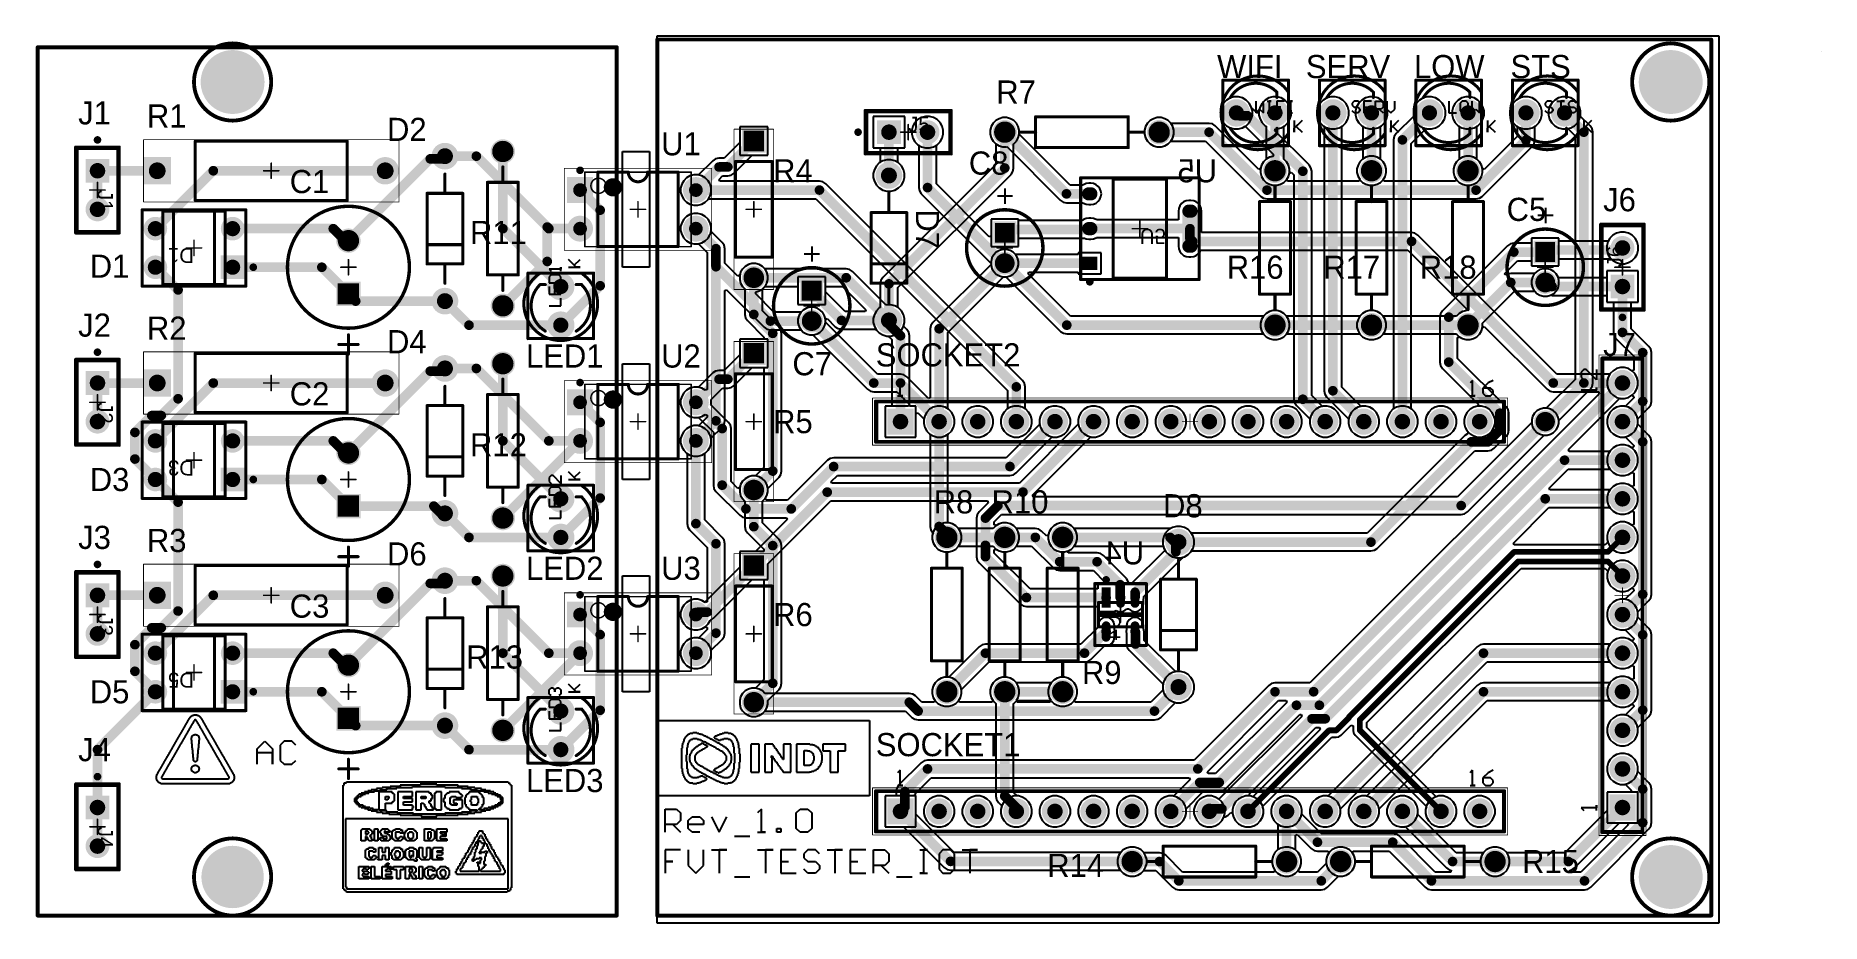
# Model space of a CAD drawing. Header units: millimetres. Extents: x 1.79 to 6.42, y 2.45 to 4.75.
import ezdxf

# ---------------------------------------------------------------- set-up
doc = ezdxf.new("R2010")
doc.units = ezdxf.units.MM
doc.header["$MEASUREMENT"] = 0
for name, color, linetype in [('BottomLayer', 5, 'Continuous'), ('BottomOverlay', 54, 'Continuous'), ('BottomPaste', 16, 'Continuous'), ('BottomSolder', 6, 'Continuous'), ('Mechanical13', 56, 'Continuous'), ('Mechanical15', 56, 'Continuous'), ('Mechanical16', 56, 'Continuous'), ('Mechanical2', 216, 'Continuous'), ('Mechanical20', 56, 'Continuous'), ('Mechanical21', 56, 'Continuous'), ('Mechanical23', 56, 'Continuous'), ('Mechanical24', 56, 'Continuous'), ('Mechanical3', 76, 'Continuous'), ('Mechanical5', 56, 'Continuous'), ('MultiLayer', 9, 'Continuous'), ('PadHoleLayer', 156, 'Continuous'), ('TopLayer', 1, 'Continuous'), ('TopOverlay', 2, 'Continuous'), ('TopSolder', 216, 'Continuous'), ('ViaHoleLayer', 16, 'Continuous')]:
    doc.layers.add(name, color=color, linetype=linetype)

msp = doc.modelspace()

# ---------------------------------------------------------------- texts
at = {"layer": 'BottomOverlay', "text_generation_flag": 2}
for s, p in [('U5', (4.85, 4.37)), ('U4', (4.661, 3.38))]:
    msp.add_text(s, height=0.06, dxfattribs=at).set_placement(p)
at = {"layer": 'TopOverlay'}
for s, p in [('WIFI', (4.85, 4.64)), ('SERV', (5.08, 4.64)), ('LOW', (5.36, 4.64)), ('STS', (5.61, 4.64)), ('R7', (4.278, 4.574)), ('J1', (1.9, 4.52)), ('R1', (2.078, 4.512)), ('D2', (2.7, 4.4772)), ('U1', (3.41, 4.44)), ('C8', (4.207, 4.39)), ('C1', (2.448, 4.342)), ('R4', (3.7, 4.37)), ('J6', (5.85, 4.295)), ('C5', (5.6, 4.27)), ('R11', (2.915, 4.21)), ('D1', (1.93, 4.1228)), ('R16', (4.875, 4.12)), ('R17', (5.125, 4.12)), ('R18', (5.375, 4.12)), ('J2', (1.9, 3.97)), ('R2', (2.078, 3.962)), ('D4', (2.7, 3.9272)), ('J7', (5.85, 3.92)), ('LED1', (3.06, 3.89)), ('U2', (3.41, 3.89)), ('SOCKET2', (3.966, 3.893)), ('C7', (3.75, 3.87)), ('C2', (2.448, 3.792)), ('R5', (3.7, 3.72)), ('R12', (2.915, 3.66)), ('D3', (1.93, 3.57)), ('R8', (4.116, 3.512)), ('R10', (4.266, 3.512)), ('D8', (4.71, 3.502)), ('J3', (1.9, 3.42)), ('R3', (2.078, 3.412)), ('D6', (2.7, 3.3772)), ('LED2', (3.06, 3.34)), ('U3', (3.41, 3.34)), ('C3', (2.448, 3.242)), ('R6', (3.7, 3.22)), ('R13', (2.905, 3.11)), ('R9', (4.5, 3.07)), ('D5', (1.93, 3.02)), ('J4', (1.9, 2.87)), ('SOCKET1', (3.966, 2.883)), ('LED3', (3.06, 2.79)), ('R15', (5.64, 2.58)), ('R14', (4.41, 2.57))]:
    msp.add_text(s, height=0.06, dxfattribs=at).set_placement(p)
msp.add_text('D7', height=0.06, rotation=270, dxfattribs=at).set_placement((4.07, 4.3))

# ---------------------------------------------------------------- blocks, each defined once
blk = doc.blocks.new('61301611821_1')
at = {"layer": 'BottomLayer', "const_width": 0.0299}
for points in [[(-0.665, 0, 1), (-0.635, 0, 1)], [(-0.565, 0, 1), (-0.535, 0, 1)], [(-0.465, 0, 1), (-0.435, 0, 1)], [(-0.365, 0, 1), (-0.335, 0, 1)], [(-0.265, 0, 1), (-0.235, 0, 1)], [(-0.165, 0, 1), (-0.135, 0, 1)], [(-0.065, 0, 1), (-0.035, 0, 1)], [(0.035, 0, 1), (0.065, 0, 1)], [(0.135, 0, 1), (0.165, 0, 1)], [(0.235, 0, 1), (0.265, 0, 1)], [(0.335, 0, 1), (0.365, 0, 1)], [(0.435, 0, 1), (0.465, 0, 1)], [(0.535, 0, 1), (0.565, 0, 1)], [(0.635, 0, 1), (0.665, 0, 1)], [(0.735, 0, 1), (0.765, 0, 1)]]:
    blk.add_lwpolyline(points, format="xyb", close=True, dxfattribs=at)
at = {"layer": 'BottomLayer'}
blk.add_solid([(-0.7799, -0.0299), (-0.7201, -0.0299), (-0.7799, 0.0299), (-0.7201, 0.0299)], dxfattribs=at)
at = {"layer": 'BottomSolder', "const_width": 0.0339}
for points in [[(-0.667, 0, 1), (-0.633, 0, 1)], [(-0.567, 0, 1), (-0.533, 0, 1)], [(-0.467, 0, 1), (-0.433, 0, 1)], [(-0.367, 0, 1), (-0.333, 0, 1)], [(-0.267, 0, 1), (-0.233, 0, 1)], [(-0.167, 0, 1), (-0.133, 0, 1)], [(-0.067, 0, 1), (-0.033, 0, 1)], [(0.033, 0, 1), (0.067, 0, 1)], [(0.133, 0, 1), (0.167, 0, 1)], [(0.233, 0, 1), (0.267, 0, 1)], [(0.333, 0, 1), (0.367, 0, 1)], [(0.433, 0, 1), (0.467, 0, 1)], [(0.533, 0, 1), (0.567, 0, 1)], [(0.633, 0, 1), (0.667, 0, 1)], [(0.733, 0, 1), (0.767, 0, 1)]]:
    blk.add_lwpolyline(points, format="xyb", close=True, dxfattribs=at)
at = {"layer": 'BottomSolder'}
blk.add_solid([(-0.7839, -0.0339), (-0.7161, -0.0339), (-0.7839, 0.0339), (-0.7161, 0.0339)], dxfattribs=at)
at = {"layer": 'Mechanical13', "const_width": 0.00394}
for points in [[(-0.8098, -0.0492), (-0.8098, 0.0492)], [(-0.8098, 0.0492), (0.8098, 0.0492)], [(0.8098, -0.0492), (0.8098, 0.0492)], [(-0.8098, -0.0492), (0.8098, -0.0492)]]:
    blk.add_lwpolyline(points, dxfattribs=at)
at = {"layer": 'Mechanical13', "const_width": 0.00197}
for points in [[(-0.8108, 0.0492, 1), (-0.8089, 0.0492, 1)], [(-0.8108, 0.0492, 1), (-0.8089, 0.0492, 1)], [(0.8089, 0.0492, 1), (0.8108, 0.0492, 1)], [(0.8089, 0.0492, 1), (0.8108, 0.0492, 1)], [(-0.8108, -0.0492, 1), (-0.8089, -0.0492, 1)], [(-0.8108, -0.0492, 1), (-0.8089, -0.0492, 1)], [(0.8089, -0.0492, 1), (0.8108, -0.0492, 1)], [(0.8089, -0.0492, 1), (0.8108, -0.0492, 1)]]:
    blk.add_lwpolyline(points, format="xyb", close=True, dxfattribs=at)
at = {"layer": 'Mechanical15', "const_width": 0.00197}
for points in [[(-0.8226, -0.061), (-0.8226, 0.061)], [(-0.8226, 0.061), (0.8226, 0.061)], [(0.8226, -0.061), (0.8226, 0.061)], [(-0.0197, 0), (0.0197, 0)], [(0, -0.0197), (0, 0.0197)], [(-0.8226, -0.061), (0.8226, -0.061)]]:
    blk.add_lwpolyline(points, dxfattribs=at)
at = {"layer": 'Mechanical15', "const_width": 0.000984}
for points in [[(-0.8231, 0.061, 1), (-0.8221, 0.061, 1)], [(-0.8231, 0.061, 1), (-0.8221, 0.061, 1)], [(0.8221, 0.061, 1), (0.8231, 0.061, 1)], [(0.8221, 0.061, 1), (0.8231, 0.061, 1)], [(-0.0202, 0, 1), (-0.0192, 0, 1)], [(-0.0005, 0.0197, 1), (0.0005, 0.0197, 1)], [(0.0192, 0, 1), (0.0202, 0, 1)], [(-0.0005, -0.0197, 1), (0.0005, -0.0197, 1)], [(-0.8231, -0.061, 1), (-0.8221, -0.061, 1)], [(-0.8231, -0.061, 1), (-0.8221, -0.061, 1)], [(0.8221, -0.061, 1), (0.8231, -0.061, 1)], [(0.8221, -0.061, 1), (0.8231, -0.061, 1)]]:
    blk.add_lwpolyline(points, format="xyb", close=True, dxfattribs=at)
at = {"layer": 'MultiLayer', "const_width": 0.0299}
for points in [[(-0.665, 0, 1), (-0.635, 0, 1)], [(-0.565, 0, 1), (-0.535, 0, 1)], [(-0.465, 0, 1), (-0.435, 0, 1)], [(-0.365, 0, 1), (-0.335, 0, 1)], [(-0.265, 0, 1), (-0.235, 0, 1)], [(-0.165, 0, 1), (-0.135, 0, 1)], [(-0.065, 0, 1), (-0.035, 0, 1)], [(0.035, 0, 1), (0.065, 0, 1)], [(0.135, 0, 1), (0.165, 0, 1)], [(0.235, 0, 1), (0.265, 0, 1)], [(0.335, 0, 1), (0.365, 0, 1)], [(0.435, 0, 1), (0.465, 0, 1)], [(0.535, 0, 1), (0.565, 0, 1)], [(0.635, 0, 1), (0.665, 0, 1)], [(0.735, 0, 1), (0.765, 0, 1)]]:
    blk.add_lwpolyline(points, format="xyb", close=True, dxfattribs=at)
at = {"layer": 'MultiLayer'}
blk.add_solid([(-0.7799, -0.0299), (-0.7201, -0.0299), (-0.7799, 0.0299), (-0.7201, 0.0299)], dxfattribs=at)
at = {"layer": 'PadHoleLayer', "const_width": 0.0201}
for points in [[(-0.76, 0, 1), (-0.74, 0, 1)], [(-0.66, 0, 1), (-0.64, 0, 1)], [(-0.56, 0, 1), (-0.54, 0, 1)], [(-0.46, 0, 1), (-0.44, 0, 1)], [(-0.36, 0, 1), (-0.34, 0, 1)], [(-0.26, 0, 1), (-0.24, 0, 1)], [(-0.16, 0, 1), (-0.14, 0, 1)], [(-0.06, 0, 1), (-0.04, 0, 1)], [(0.04, 0, 1), (0.06, 0, 1)], [(0.14, 0, 1), (0.16, 0, 1)], [(0.24, 0, 1), (0.26, 0, 1)], [(0.34, 0, 1), (0.36, 0, 1)], [(0.44, 0, 1), (0.46, 0, 1)], [(0.54, 0, 1), (0.56, 0, 1)], [(0.64, 0, 1), (0.66, 0, 1)], [(0.74, 0, 1), (0.76, 0, 1)]]:
    blk.add_lwpolyline(points, format="xyb", close=True, dxfattribs=at)
at = {"layer": 'TopLayer', "const_width": 0.0299}
for points in [[(-0.665, 0, 1), (-0.635, 0, 1)], [(-0.565, 0, 1), (-0.535, 0, 1)], [(-0.465, 0, 1), (-0.435, 0, 1)], [(-0.365, 0, 1), (-0.335, 0, 1)], [(-0.265, 0, 1), (-0.235, 0, 1)], [(-0.165, 0, 1), (-0.135, 0, 1)], [(-0.065, 0, 1), (-0.035, 0, 1)], [(0.035, 0, 1), (0.065, 0, 1)], [(0.135, 0, 1), (0.165, 0, 1)], [(0.235, 0, 1), (0.265, 0, 1)], [(0.335, 0, 1), (0.365, 0, 1)], [(0.435, 0, 1), (0.465, 0, 1)], [(0.535, 0, 1), (0.565, 0, 1)], [(0.635, 0, 1), (0.665, 0, 1)], [(0.735, 0, 1), (0.765, 0, 1)]]:
    blk.add_lwpolyline(points, format="xyb", close=True, dxfattribs=at)
at = {"layer": 'TopLayer'}
blk.add_solid([(-0.7799, -0.0299), (-0.7201, -0.0299), (-0.7799, 0.0299), (-0.7201, 0.0299)], dxfattribs=at)
at = {"layer": 'TopOverlay'}
for p, q in [((-0.7508, 0.1069), (-0.7575, 0.1003)), ((-0.7508, 0.0669), (-0.7508, 0.1069)), ((0.7319, 0.1069), (0.7252, 0.1003)), ((0.7319, 0.0669), (0.7319, 0.1069)), ((0.7718, 0.1003), (0.7585, 0.0869)), ((0.7852, 0.1069), (0.7718, 0.1003)), ((-0.7575, 0.0669), (-0.7442, 0.0669)), ((-0.7442, 0.0669), (-0.7508, 0.0669)), ((0.7252, 0.0669), (0.7385, 0.0669)), ((0.7385, 0.0669), (0.7319, 0.0669)), ((0.7585, 0.0869), (0.7585, 0.0736)), ((0.7785, 0.0869), (0.7585, 0.0869)), ((0.7585, 0.0736), (0.7652, 0.0669)), ((0.7652, 0.0669), (0.7785, 0.0669)), ((0.7852, 0.0803), (0.7785, 0.0869)), ((0.7785, 0.0669), (0.7852, 0.0736)), ((0.7852, 0.0736), (0.7852, 0.0803))]:
    blk.add_line(p, q, dxfattribs=at)
at = {"layer": 'TopOverlay', "const_width": 0.00787}
for points in [[(-0.8148, -0.0531), (-0.8148, 0.0531)], [(-0.8148, 0.0531), (0.8148, 0.0531)], [(0.8148, -0.0531), (0.8148, 0.0531)], [(-0.8148, -0.0531), (0.8148, -0.0531)]]:
    blk.add_lwpolyline(points, dxfattribs=at)
at = {"layer": 'TopOverlay', "const_width": 0.00394}
for points in [[(-0.8167, 0.0531, 1), (-0.8128, 0.0531, 1)], [(-0.8167, 0.0531, 1), (-0.8128, 0.0531, 1)], [(0.8128, 0.0531, 1), (0.8167, 0.0531, 1)], [(0.8128, 0.0531, 1), (0.8167, 0.0531, 1)], [(-0.8167, -0.0531, 1), (-0.8128, -0.0531, 1)], [(-0.8167, -0.0531, 1), (-0.8128, -0.0531, 1)], [(0.8128, -0.0531, 1), (0.8167, -0.0531, 1)], [(0.8128, -0.0531, 1), (0.8167, -0.0531, 1)]]:
    blk.add_lwpolyline(points, format="xyb", close=True, dxfattribs=at)
at = {"layer": 'TopSolder', "const_width": 0.0339}
for points in [[(-0.667, 0, 1), (-0.633, 0, 1)], [(-0.567, 0, 1), (-0.533, 0, 1)], [(-0.467, 0, 1), (-0.433, 0, 1)], [(-0.367, 0, 1), (-0.333, 0, 1)], [(-0.267, 0, 1), (-0.233, 0, 1)], [(-0.167, 0, 1), (-0.133, 0, 1)], [(-0.067, 0, 1), (-0.033, 0, 1)], [(0.033, 0, 1), (0.067, 0, 1)], [(0.133, 0, 1), (0.167, 0, 1)], [(0.233, 0, 1), (0.267, 0, 1)], [(0.333, 0, 1), (0.367, 0, 1)], [(0.433, 0, 1), (0.467, 0, 1)], [(0.533, 0, 1), (0.567, 0, 1)], [(0.633, 0, 1), (0.667, 0, 1)], [(0.733, 0, 1), (0.767, 0, 1)]]:
    blk.add_lwpolyline(points, format="xyb", close=True, dxfattribs=at)
at = {"layer": 'TopSolder'}
blk.add_solid([(-0.7839, -0.0339), (-0.7161, -0.0339), (-0.7839, 0.0339), (-0.7161, 0.0339)], dxfattribs=at)
blk = doc.blocks.new('T____3___2')
at = {"layer": 'BottomLayer', "const_width": 0.0315}
for points in [[(-0.0657, 0, 1), (-0.0343, 0, 1)], [(0.0343, 0, 1), (0.0657, 0, 1)]]:
    blk.add_lwpolyline(points, format="xyb", close=True, dxfattribs=at)
at = {"layer": 'BottomSolder', "const_width": 0.0355}
for points in [[(-0.0677, 0, 1), (-0.0323, 0, 1)], [(0.0323, 0, 1), (0.0677, 0, 1)]]:
    blk.add_lwpolyline(points, format="xyb", close=True, dxfattribs=at)
at = {"layer": 'Mechanical13', "const_width": 0.00787}
for points in [[(-0.085, 0.085), (0.085, 0.085)], [(-0.085, -0.085), (-0.085, 0.085)], [(0.085, -0.085), (0.085, 0.085)], [(-0.085, -0.085), (0.085, -0.085)]]:
    blk.add_lwpolyline(points, dxfattribs=at)
at = {"layer": 'Mechanical13', "const_width": 0.00394}
for points in [[(-0.087, 0.085, 1), (-0.083, 0.085, 1)], [(-0.087, 0.085, 1), (-0.083, 0.085, 1)], [(0.083, 0.085, 1), (0.087, 0.085, 1)], [(0.083, 0.085, 1), (0.087, 0.085, 1)], [(-0.087, -0.085, 1), (-0.083, -0.085, 1)], [(-0.087, -0.085, 1), (-0.083, -0.085, 1)], [(0.083, -0.085, 1), (0.087, -0.085, 1)], [(0.083, -0.085, 1), (0.087, -0.085, 1)]]:
    blk.add_lwpolyline(points, format="xyb", close=True, dxfattribs=at)
at = {"layer": 'Mechanical15'}
for p, q in [((0, 0.03), (0, 0)), ((0, 0), (0.01, 0.01)), ((0.01, 0.01), (0.02, 0)), ((0.02, 0), (0.02, 0.03)), ((0.03, 0.03), (0.04, 0.03)), ((0.035, 0), (0.03, 0)), ((0.03, 0), (0.04, 0)), ((0.04, 0.03), (0.035, 0.03)), ((0.035, 0.03), (0.035, 0)), ((0.075, 0.03), (0.055, 0.03)), ((0.055, 0.03), (0.055, 0.015)), ((0.055, 0.015), (0.065, 0.015)), ((0.065, 0.015), (0.055, 0.015)), ((0.055, 0.015), (0.055, 0)), ((0.085, 0.03), (0.095, 0.03)), ((0.09, 0), (0.085, 0)), ((0.085, 0), (0.095, 0)), ((0.095, 0.03), (0.09, 0.03)), ((0.09, 0.03), (0.09, 0)), ((0.1, -0.02), (0.1, -0.05)), ((0.1, -0.04), (0.12, -0.02)), ((0.1, -0.05), (0.1, -0.04)), ((0.12, -0.02), (0.105, -0.035)), ((0.105, -0.035), (0.12, -0.05))]:
    blk.add_line(p, q, dxfattribs=at)
at = {"layer": 'Mechanical15', "const_width": 0.00787}
blk.add_lwpolyline([(0.0842, -0.0543, -3.239871), (0.085, 0.0534)], format="xyb", dxfattribs=at)
blk.add_lwpolyline([(0.085, -0.0543), (0.085, 0.0534)], dxfattribs=at)
at = {"layer": 'Mechanical15', "const_width": 0.00394}
for points in [[(0.083, 0.0534, 1), (0.087, 0.0534, 1)], [(0.083, 0.0534, 1), (0.087, 0.0534, 1)], [(0.0823, -0.0543, 1), (0.0862, -0.0543, 1)], [(0.083, -0.0543, 1), (0.087, -0.0543, 1)]]:
    blk.add_lwpolyline(points, format="xyb", close=True, dxfattribs=at)
at = {"layer": 'MultiLayer', "const_width": 0.0315}
for points in [[(-0.0657, 0, 1), (-0.0343, 0, 1)], [(0.0343, 0, 1), (0.0657, 0, 1)]]:
    blk.add_lwpolyline(points, format="xyb", close=True, dxfattribs=at)
at = {"layer": 'PadHoleLayer', "const_width": 0.0197}
for points in [[(-0.0598, 0, 1), (-0.0402, 0, 1)], [(0.0402, 0, 1), (0.0598, 0, 1)]]:
    blk.add_lwpolyline(points, format="xyb", close=True, dxfattribs=at)
at = {"layer": 'TopLayer', "const_width": 0.0315}
for points in [[(-0.0657, 0, 1), (-0.0343, 0, 1)], [(0.0343, 0, 1), (0.0657, 0, 1)]]:
    blk.add_lwpolyline(points, format="xyb", close=True, dxfattribs=at)
at = {"layer": 'TopOverlay'}
for p, q in [((0.1, -0.02), (0.1, -0.05)), ((0.1, -0.04), (0.12, -0.02)), ((0.1, -0.05), (0.1, -0.04)), ((0.12, -0.02), (0.105, -0.035)), ((0.105, -0.035), (0.12, -0.05))]:
    blk.add_line(p, q, dxfattribs=at)
at = {"layer": 'TopOverlay', "const_width": 0.00787}
for points in [[(-0.0654, 0.0402, -0.469851), (0.0516, 0.0568)], [(0.0543, -0.0543, -0.484456), (-0.0654, -0.0402)]]:
    blk.add_lwpolyline(points, format="xyb", dxfattribs=at)
for points in [[(0.0516, 0.0568), (0.055, 0.0534)], [(0.055, 0.04), (0.055, 0.0534)], [(0.055, -0.0543), (0.055, -0.04)]]:
    blk.add_lwpolyline(points, dxfattribs=at)
at = {"layer": 'TopOverlay', "const_width": 0.00394}
for points in [[(0.0497, 0.0568, 1), (0.0536, 0.0568, 1)], [(0.0497, 0.0568, 1), (0.0536, 0.0568, 1)], [(0.053, 0.0534, 1), (0.057, 0.0534, 1)], [(0.053, 0.0534, 1), (0.057, 0.0534, 1)], [(-0.0674, 0.0402, 1), (-0.0634, 0.0402, 1)], [(0.053, 0.04, 1), (0.057, 0.04, 1)], [(-0.0674, -0.0402, 1), (-0.0634, -0.0402, 1)], [(0.053, -0.04, 1), (0.057, -0.04, 1)], [(0.0523, -0.0543, 1), (0.0563, -0.0543, 1)], [(0.053, -0.0543, 1), (0.057, -0.0543, 1)]]:
    blk.add_lwpolyline(points, format="xyb", close=True, dxfattribs=at)
at = {"layer": 'TopSolder', "const_width": 0.0355}
for points in [[(-0.0677, 0, 1), (-0.0323, 0, 1)], [(0.0323, 0, 1), (0.0677, 0, 1)]]:
    blk.add_lwpolyline(points, format="xyb", close=True, dxfattribs=at)
blk = doc.blocks.new('T____3___3')
at = {"layer": 'BottomLayer', "const_width": 0.0315}
for points in [[(-0.0657, 0, 1), (-0.0343, 0, 1)], [(0.0343, 0, 1), (0.0657, 0, 1)]]:
    blk.add_lwpolyline(points, format="xyb", close=True, dxfattribs=at)
at = {"layer": 'BottomSolder', "const_width": 0.0355}
for points in [[(-0.0677, 0, 1), (-0.0323, 0, 1)], [(0.0323, 0, 1), (0.0677, 0, 1)]]:
    blk.add_lwpolyline(points, format="xyb", close=True, dxfattribs=at)
at = {"layer": 'Mechanical13', "const_width": 0.00787}
for points in [[(-0.085, 0.085), (0.085, 0.085)], [(-0.085, -0.085), (-0.085, 0.085)], [(0.085, -0.085), (0.085, 0.085)], [(-0.085, -0.085), (0.085, -0.085)]]:
    blk.add_lwpolyline(points, dxfattribs=at)
at = {"layer": 'Mechanical13', "const_width": 0.00394}
for points in [[(-0.087, 0.085, 1), (-0.083, 0.085, 1)], [(-0.087, 0.085, 1), (-0.083, 0.085, 1)], [(0.083, 0.085, 1), (0.087, 0.085, 1)], [(0.083, 0.085, 1), (0.087, 0.085, 1)], [(-0.087, -0.085, 1), (-0.083, -0.085, 1)], [(-0.087, -0.085, 1), (-0.083, -0.085, 1)], [(0.083, -0.085, 1), (0.087, -0.085, 1)], [(0.083, -0.085, 1), (0.087, -0.085, 1)]]:
    blk.add_lwpolyline(points, format="xyb", close=True, dxfattribs=at)
at = {"layer": 'Mechanical15'}
for p, q in [((0.005, 0.03), (0, 0.025)), ((0, 0.025), (0, 0.02)), ((0, 0.02), (0.005, 0.015)), ((0.005, 0), (0, 0.005)), ((0.015, 0.03), (0.005, 0.03)), ((0.005, 0.015), (0.015, 0.015)), ((0.015, 0), (0.005, 0)), ((0.02, 0.025), (0.015, 0.03)), ((0.015, 0.015), (0.02, 0.01)), ((0.02, 0.005), (0.015, 0)), ((0.02, 0.01), (0.02, 0.005)), ((0.05, 0.03), (0.03, 0.03)), ((0.03, 0.03), (0.03, 0)), ((0.03, 0.015), (0.04, 0.015)), ((0.03, 0), (0.05, 0)), ((0.06, 0), (0.06, 0.03)), ((0.06, 0.03), (0.075, 0.03)), ((0.075, 0.01), (0.06, 0.01)), ((0.07, 0.01), (0.08, 0)), ((0.075, 0.03), (0.08, 0.025)), ((0.08, 0.015), (0.075, 0.01)), ((0.08, 0.025), (0.08, 0.015)), ((0.09, 0.03), (0.09, 0.01)), ((0.09, 0.01), (0.1, 0)), ((0.1, 0), (0.11, 0.01)), ((0.11, 0.01), (0.11, 0.03)), ((0.1, -0.02), (0.1, -0.05)), ((0.1, -0.04), (0.12, -0.02)), ((0.1, -0.05), (0.1, -0.04)), ((0.12, -0.02), (0.105, -0.035)), ((0.105, -0.035), (0.12, -0.05))]:
    blk.add_line(p, q, dxfattribs=at)
at = {"layer": 'Mechanical15', "const_width": 0.00787}
blk.add_lwpolyline([(0.0842, -0.0543, -3.239871), (0.085, 0.0534)], format="xyb", dxfattribs=at)
blk.add_lwpolyline([(0.085, -0.0543), (0.085, 0.0534)], dxfattribs=at)
at = {"layer": 'Mechanical15', "const_width": 0.00394}
for points in [[(0.083, 0.0534, 1), (0.087, 0.0534, 1)], [(0.083, 0.0534, 1), (0.087, 0.0534, 1)], [(0.0823, -0.0543, 1), (0.0862, -0.0543, 1)], [(0.083, -0.0543, 1), (0.087, -0.0543, 1)]]:
    blk.add_lwpolyline(points, format="xyb", close=True, dxfattribs=at)
at = {"layer": 'MultiLayer', "const_width": 0.0315}
for points in [[(-0.0657, 0, 1), (-0.0343, 0, 1)], [(0.0343, 0, 1), (0.0657, 0, 1)]]:
    blk.add_lwpolyline(points, format="xyb", close=True, dxfattribs=at)
at = {"layer": 'PadHoleLayer', "const_width": 0.0197}
for points in [[(-0.0598, 0, 1), (-0.0402, 0, 1)], [(0.0402, 0, 1), (0.0598, 0, 1)]]:
    blk.add_lwpolyline(points, format="xyb", close=True, dxfattribs=at)
at = {"layer": 'TopLayer', "const_width": 0.0315}
for points in [[(-0.0657, 0, 1), (-0.0343, 0, 1)], [(0.0343, 0, 1), (0.0657, 0, 1)]]:
    blk.add_lwpolyline(points, format="xyb", close=True, dxfattribs=at)
at = {"layer": 'TopOverlay'}
for p, q in [((0.1, -0.02), (0.1, -0.05)), ((0.1, -0.04), (0.12, -0.02)), ((0.1, -0.05), (0.1, -0.04)), ((0.12, -0.02), (0.105, -0.035)), ((0.105, -0.035), (0.12, -0.05))]:
    blk.add_line(p, q, dxfattribs=at)
at = {"layer": 'TopOverlay', "const_width": 0.00787}
for points in [[(-0.0654, 0.0402, -0.469851), (0.0516, 0.0568)], [(0.0543, -0.0543, -0.484456), (-0.0654, -0.0402)]]:
    blk.add_lwpolyline(points, format="xyb", dxfattribs=at)
for points in [[(0.0516, 0.0568), (0.055, 0.0534)], [(0.055, 0.04), (0.055, 0.0534)], [(0.055, -0.0543), (0.055, -0.04)]]:
    blk.add_lwpolyline(points, dxfattribs=at)
at = {"layer": 'TopOverlay', "const_width": 0.00394}
for points in [[(0.0497, 0.0568, 1), (0.0536, 0.0568, 1)], [(0.0497, 0.0568, 1), (0.0536, 0.0568, 1)], [(0.053, 0.0534, 1), (0.057, 0.0534, 1)], [(0.053, 0.0534, 1), (0.057, 0.0534, 1)], [(-0.0674, 0.0402, 1), (-0.0634, 0.0402, 1)], [(0.053, 0.04, 1), (0.057, 0.04, 1)], [(-0.0674, -0.0402, 1), (-0.0634, -0.0402, 1)], [(0.053, -0.04, 1), (0.057, -0.04, 1)], [(0.0523, -0.0543, 1), (0.0563, -0.0543, 1)], [(0.053, -0.0543, 1), (0.057, -0.0543, 1)]]:
    blk.add_lwpolyline(points, format="xyb", close=True, dxfattribs=at)
at = {"layer": 'TopSolder', "const_width": 0.0355}
for points in [[(-0.0677, 0, 1), (-0.0323, 0, 1)], [(0.0323, 0, 1), (0.0677, 0, 1)]]:
    blk.add_lwpolyline(points, format="xyb", close=True, dxfattribs=at)
blk = doc.blocks.new('AXIAL_0_4_4')
at = {"layer": 'BottomLayer', "const_width": 0.0276}
for points in [[(-0.2138, 0, 1), (-0.1862, 0, 1)], [(0.1862, 0, 1), (0.2138, 0, 1)]]:
    blk.add_lwpolyline(points, format="xyb", close=True, dxfattribs=at)
at = {"layer": 'BottomSolder', "const_width": 0.0316}
for points in [[(-0.2158, 0, 1), (-0.1842, 0, 1)], [(0.1842, 0, 1), (0.2158, 0, 1)]]:
    blk.add_lwpolyline(points, format="xyb", close=True, dxfattribs=at)
at = {"layer": 'MultiLayer', "const_width": 0.0276}
for points in [[(-0.2138, 0, 1), (-0.1862, 0, 1)], [(0.1862, 0, 1), (0.2138, 0, 1)]]:
    blk.add_lwpolyline(points, format="xyb", close=True, dxfattribs=at)
at = {"layer": 'PadHoleLayer', "const_width": 0.0167}
for points in [[(-0.2084, 0, 1), (-0.1916, 0, 1)], [(0.1916, 0, 1), (0.2084, 0, 1)]]:
    blk.add_lwpolyline(points, format="xyb", close=True, dxfattribs=at)
at = {"layer": 'TopLayer', "const_width": 0.0276}
for points in [[(-0.2138, 0, 1), (-0.1862, 0, 1)], [(0.1862, 0, 1), (0.2138, 0, 1)]]:
    blk.add_lwpolyline(points, format="xyb", close=True, dxfattribs=at)
at = {"layer": 'TopOverlay', "const_width": 0.00787}
for points in [[(-0.16, 0), (-0.12, 0)], [(-0.12, 0.04), (-0.12, -0.04)], [(-0.12, 0.04), (0.12, 0.04)], [(0.12, 0.04), (0.12, -0.04)], [(0.12, 0), (0.16, 0)], [(-0.12, -0.04), (0.12, -0.04)]]:
    blk.add_lwpolyline(points, dxfattribs=at)
at = {"layer": 'TopOverlay', "const_width": 0.00394}
for points in [[(-0.162, 0, 1), (-0.158, 0, 1)], [(-0.122, 0.04, 1), (-0.118, 0.04, 1)], [(-0.122, 0.04, 1), (-0.118, 0.04, 1)], [(-0.122, 0, 1), (-0.118, 0, 1)], [(0.118, 0.04, 1), (0.122, 0.04, 1)], [(0.118, 0.04, 1), (0.122, 0.04, 1)], [(0.118, 0, 1), (0.122, 0, 1)], [(0.158, 0, 1), (0.162, 0, 1)], [(-0.122, -0.04, 1), (-0.118, -0.04, 1)], [(-0.122, -0.04, 1), (-0.118, -0.04, 1)], [(0.118, -0.04, 1), (0.122, -0.04, 1)], [(0.118, -0.04, 1), (0.122, -0.04, 1)]]:
    blk.add_lwpolyline(points, format="xyb", close=True, dxfattribs=at)
at = {"layer": 'TopSolder', "const_width": 0.0316}
for points in [[(-0.2158, 0, 1), (-0.1842, 0, 1)], [(0.1842, 0, 1), (0.2158, 0, 1)]]:
    blk.add_lwpolyline(points, format="xyb", close=True, dxfattribs=at)
blk = doc.blocks.new('AXIAL_0_4_5')
at = {"layer": 'BottomLayer', "const_width": 0.0276}
for points in [[(-0.2138, 0, 1), (-0.1862, 0, 1)], [(0.1862, 0, 1), (0.2138, 0, 1)]]:
    blk.add_lwpolyline(points, format="xyb", close=True, dxfattribs=at)
at = {"layer": 'BottomSolder', "const_width": 0.0316}
for points in [[(-0.2158, 0, 1), (-0.1842, 0, 1)], [(0.1842, 0, 1), (0.2158, 0, 1)]]:
    blk.add_lwpolyline(points, format="xyb", close=True, dxfattribs=at)
at = {"layer": 'MultiLayer', "const_width": 0.0276}
for points in [[(-0.2138, 0, 1), (-0.1862, 0, 1)], [(0.1862, 0, 1), (0.2138, 0, 1)]]:
    blk.add_lwpolyline(points, format="xyb", close=True, dxfattribs=at)
at = {"layer": 'PadHoleLayer', "const_width": 0.0167}
for points in [[(-0.2084, 0, 1), (-0.1916, 0, 1)], [(0.1916, 0, 1), (0.2084, 0, 1)]]:
    blk.add_lwpolyline(points, format="xyb", close=True, dxfattribs=at)
at = {"layer": 'TopLayer', "const_width": 0.0276}
for points in [[(-0.2138, 0, 1), (-0.1862, 0, 1)], [(0.1862, 0, 1), (0.2138, 0, 1)]]:
    blk.add_lwpolyline(points, format="xyb", close=True, dxfattribs=at)
at = {"layer": 'TopOverlay', "const_width": 0.00787}
for points in [[(-0.16, 0), (-0.12, 0)], [(-0.12, 0.04), (-0.12, -0.04)], [(-0.12, 0.04), (0.12, 0.04)], [(0.12, 0.04), (0.12, -0.04)], [(0.12, 0), (0.16, 0)], [(-0.12, -0.04), (0.12, -0.04)]]:
    blk.add_lwpolyline(points, dxfattribs=at)
at = {"layer": 'TopOverlay', "const_width": 0.00394}
for points in [[(-0.162, 0, 1), (-0.158, 0, 1)], [(-0.122, 0.04, 1), (-0.118, 0.04, 1)], [(-0.122, 0.04, 1), (-0.118, 0.04, 1)], [(-0.122, 0, 1), (-0.118, 0, 1)], [(0.118, 0.04, 1), (0.122, 0.04, 1)], [(0.118, 0.04, 1), (0.122, 0.04, 1)], [(0.118, 0, 1), (0.122, 0, 1)], [(0.158, 0, 1), (0.162, 0, 1)], [(-0.122, -0.04, 1), (-0.118, -0.04, 1)], [(-0.122, -0.04, 1), (-0.118, -0.04, 1)], [(0.118, -0.04, 1), (0.122, -0.04, 1)], [(0.118, -0.04, 1), (0.122, -0.04, 1)]]:
    blk.add_lwpolyline(points, format="xyb", close=True, dxfattribs=at)
at = {"layer": 'TopSolder', "const_width": 0.0316}
for points in [[(-0.2158, 0, 1), (-0.1842, 0, 1)], [(0.1842, 0, 1), (0.2158, 0, 1)]]:
    blk.add_lwpolyline(points, format="xyb", close=True, dxfattribs=at)
blk = doc.blocks.new('AXIAL_0_4_6')
at = {"layer": 'BottomLayer', "const_width": 0.0276}
for points in [[(-0.2138, 0, 1), (-0.1862, 0, 1)], [(0.1862, 0, 1), (0.2138, 0, 1)]]:
    blk.add_lwpolyline(points, format="xyb", close=True, dxfattribs=at)
at = {"layer": 'BottomSolder', "const_width": 0.0316}
for points in [[(-0.2158, 0, 1), (-0.1842, 0, 1)], [(0.1842, 0, 1), (0.2158, 0, 1)]]:
    blk.add_lwpolyline(points, format="xyb", close=True, dxfattribs=at)
at = {"layer": 'MultiLayer', "const_width": 0.0276}
for points in [[(-0.2138, 0, 1), (-0.1862, 0, 1)], [(0.1862, 0, 1), (0.2138, 0, 1)]]:
    blk.add_lwpolyline(points, format="xyb", close=True, dxfattribs=at)
at = {"layer": 'PadHoleLayer', "const_width": 0.0167}
for points in [[(-0.2084, 0, 1), (-0.1916, 0, 1)], [(0.1916, 0, 1), (0.2084, 0, 1)]]:
    blk.add_lwpolyline(points, format="xyb", close=True, dxfattribs=at)
at = {"layer": 'TopLayer', "const_width": 0.0276}
for points in [[(-0.2138, 0, 1), (-0.1862, 0, 1)], [(0.1862, 0, 1), (0.2138, 0, 1)]]:
    blk.add_lwpolyline(points, format="xyb", close=True, dxfattribs=at)
at = {"layer": 'TopOverlay', "const_width": 0.00787}
for points in [[(-0.16, 0), (-0.12, 0)], [(-0.12, 0.04), (-0.12, -0.04)], [(-0.12, 0.04), (0.12, 0.04)], [(0.12, 0.04), (0.12, -0.04)], [(0.12, 0), (0.16, 0)], [(-0.12, -0.04), (0.12, -0.04)]]:
    blk.add_lwpolyline(points, dxfattribs=at)
at = {"layer": 'TopOverlay', "const_width": 0.00394}
for points in [[(-0.162, 0, 1), (-0.158, 0, 1)], [(-0.122, 0.04, 1), (-0.118, 0.04, 1)], [(-0.122, 0.04, 1), (-0.118, 0.04, 1)], [(-0.122, 0, 1), (-0.118, 0, 1)], [(0.118, 0.04, 1), (0.122, 0.04, 1)], [(0.118, 0.04, 1), (0.122, 0.04, 1)], [(0.118, 0, 1), (0.122, 0, 1)], [(0.158, 0, 1), (0.162, 0, 1)], [(-0.122, -0.04, 1), (-0.118, -0.04, 1)], [(-0.122, -0.04, 1), (-0.118, -0.04, 1)], [(0.118, -0.04, 1), (0.122, -0.04, 1)], [(0.118, -0.04, 1), (0.122, -0.04, 1)]]:
    blk.add_lwpolyline(points, format="xyb", close=True, dxfattribs=at)
at = {"layer": 'TopSolder', "const_width": 0.0316}
for points in [[(-0.2158, 0, 1), (-0.1842, 0, 1)], [(0.1842, 0, 1), (0.2158, 0, 1)]]:
    blk.add_lwpolyline(points, format="xyb", close=True, dxfattribs=at)
blk = doc.blocks.new('T____3___7')
at = {"layer": 'BottomLayer', "const_width": 0.0315}
for points in [[(-0.0657, 0, 1), (-0.0343, 0, 1)], [(0.0343, 0, 1), (0.0657, 0, 1)]]:
    blk.add_lwpolyline(points, format="xyb", close=True, dxfattribs=at)
at = {"layer": 'BottomSolder', "const_width": 0.0355}
for points in [[(-0.0677, 0, 1), (-0.0323, 0, 1)], [(0.0323, 0, 1), (0.0677, 0, 1)]]:
    blk.add_lwpolyline(points, format="xyb", close=True, dxfattribs=at)
at = {"layer": 'Mechanical13', "const_width": 0.00787}
for points in [[(-0.085, 0.085), (0.085, 0.085)], [(-0.085, -0.085), (-0.085, 0.085)], [(0.085, -0.085), (0.085, 0.085)], [(-0.085, -0.085), (0.085, -0.085)]]:
    blk.add_lwpolyline(points, dxfattribs=at)
at = {"layer": 'Mechanical13', "const_width": 0.00394}
for points in [[(-0.087, 0.085, 1), (-0.083, 0.085, 1)], [(-0.087, 0.085, 1), (-0.083, 0.085, 1)], [(0.083, 0.085, 1), (0.087, 0.085, 1)], [(0.083, 0.085, 1), (0.087, 0.085, 1)], [(-0.087, -0.085, 1), (-0.083, -0.085, 1)], [(-0.087, -0.085, 1), (-0.083, -0.085, 1)], [(0.083, -0.085, 1), (0.087, -0.085, 1)], [(0.083, -0.085, 1), (0.087, -0.085, 1)]]:
    blk.add_lwpolyline(points, format="xyb", close=True, dxfattribs=at)
at = {"layer": 'Mechanical15'}
for p, q in [((0, 0.03), (0, 0)), ((0, 0), (0.02, 0)), ((0.035, 0.03), (0.03, 0.025)), ((0.03, 0.025), (0.03, 0.005)), ((0.03, 0.005), (0.035, 0)), ((0.045, 0.03), (0.035, 0.03)), ((0.035, 0), (0.045, 0)), ((0.05, 0.025), (0.045, 0.03)), ((0.045, 0), (0.05, 0.005)), ((0.05, 0.005), (0.05, 0.025)), ((0.06, 0.03), (0.06, 0)), ((0.06, 0), (0.07, 0.01)), ((0.07, 0.01), (0.08, 0)), ((0.08, 0), (0.08, 0.03)), ((0.1, -0.02), (0.1, -0.05)), ((0.1, -0.04), (0.12, -0.02)), ((0.1, -0.05), (0.1, -0.04)), ((0.12, -0.02), (0.105, -0.035)), ((0.105, -0.035), (0.12, -0.05))]:
    blk.add_line(p, q, dxfattribs=at)
at = {"layer": 'Mechanical15', "const_width": 0.00787}
blk.add_lwpolyline([(0.0842, -0.0543, -3.239871), (0.085, 0.0534)], format="xyb", dxfattribs=at)
blk.add_lwpolyline([(0.085, -0.0543), (0.085, 0.0534)], dxfattribs=at)
at = {"layer": 'Mechanical15', "const_width": 0.00394}
for points in [[(0.083, 0.0534, 1), (0.087, 0.0534, 1)], [(0.083, 0.0534, 1), (0.087, 0.0534, 1)], [(0.0823, -0.0543, 1), (0.0862, -0.0543, 1)], [(0.083, -0.0543, 1), (0.087, -0.0543, 1)]]:
    blk.add_lwpolyline(points, format="xyb", close=True, dxfattribs=at)
at = {"layer": 'MultiLayer', "const_width": 0.0315}
for points in [[(-0.0657, 0, 1), (-0.0343, 0, 1)], [(0.0343, 0, 1), (0.0657, 0, 1)]]:
    blk.add_lwpolyline(points, format="xyb", close=True, dxfattribs=at)
at = {"layer": 'PadHoleLayer', "const_width": 0.0197}
for points in [[(-0.0598, 0, 1), (-0.0402, 0, 1)], [(0.0402, 0, 1), (0.0598, 0, 1)]]:
    blk.add_lwpolyline(points, format="xyb", close=True, dxfattribs=at)
at = {"layer": 'TopLayer', "const_width": 0.0315}
for points in [[(-0.0657, 0, 1), (-0.0343, 0, 1)], [(0.0343, 0, 1), (0.0657, 0, 1)]]:
    blk.add_lwpolyline(points, format="xyb", close=True, dxfattribs=at)
at = {"layer": 'TopOverlay'}
for p, q in [((0.1, -0.02), (0.1, -0.05)), ((0.1, -0.04), (0.12, -0.02)), ((0.1, -0.05), (0.1, -0.04)), ((0.12, -0.02), (0.105, -0.035)), ((0.105, -0.035), (0.12, -0.05))]:
    blk.add_line(p, q, dxfattribs=at)
at = {"layer": 'TopOverlay', "const_width": 0.00787}
for points in [[(-0.0654, 0.0402, -0.469851), (0.0516, 0.0568)], [(0.0543, -0.0543, -0.484456), (-0.0654, -0.0402)]]:
    blk.add_lwpolyline(points, format="xyb", dxfattribs=at)
for points in [[(0.0516, 0.0568), (0.055, 0.0534)], [(0.055, 0.04), (0.055, 0.0534)], [(0.055, -0.0543), (0.055, -0.04)]]:
    blk.add_lwpolyline(points, dxfattribs=at)
at = {"layer": 'TopOverlay', "const_width": 0.00394}
for points in [[(0.0497, 0.0568, 1), (0.0536, 0.0568, 1)], [(0.0497, 0.0568, 1), (0.0536, 0.0568, 1)], [(0.053, 0.0534, 1), (0.057, 0.0534, 1)], [(0.053, 0.0534, 1), (0.057, 0.0534, 1)], [(-0.0674, 0.0402, 1), (-0.0634, 0.0402, 1)], [(0.053, 0.04, 1), (0.057, 0.04, 1)], [(-0.0674, -0.0402, 1), (-0.0634, -0.0402, 1)], [(0.053, -0.04, 1), (0.057, -0.04, 1)], [(0.0523, -0.0543, 1), (0.0563, -0.0543, 1)], [(0.053, -0.0543, 1), (0.057, -0.0543, 1)]]:
    blk.add_lwpolyline(points, format="xyb", close=True, dxfattribs=at)
at = {"layer": 'TopSolder', "const_width": 0.0355}
for points in [[(-0.0677, 0, 1), (-0.0323, 0, 1)], [(0.0323, 0, 1), (0.0677, 0, 1)]]:
    blk.add_lwpolyline(points, format="xyb", close=True, dxfattribs=at)
blk = doc.blocks.new('AXIAL_0_4_8')
at = {"layer": 'BottomLayer', "const_width": 0.0276}
for points in [[(-0.2138, 0, 1), (-0.1862, 0, 1)], [(0.1862, 0, 1), (0.2138, 0, 1)]]:
    blk.add_lwpolyline(points, format="xyb", close=True, dxfattribs=at)
at = {"layer": 'BottomSolder', "const_width": 0.0316}
for points in [[(-0.2158, 0, 1), (-0.1842, 0, 1)], [(0.1842, 0, 1), (0.2158, 0, 1)]]:
    blk.add_lwpolyline(points, format="xyb", close=True, dxfattribs=at)
at = {"layer": 'MultiLayer', "const_width": 0.0276}
for points in [[(-0.2138, 0, 1), (-0.1862, 0, 1)], [(0.1862, 0, 1), (0.2138, 0, 1)]]:
    blk.add_lwpolyline(points, format="xyb", close=True, dxfattribs=at)
at = {"layer": 'PadHoleLayer', "const_width": 0.0167}
for points in [[(-0.2084, 0, 1), (-0.1916, 0, 1)], [(0.1916, 0, 1), (0.2084, 0, 1)]]:
    blk.add_lwpolyline(points, format="xyb", close=True, dxfattribs=at)
at = {"layer": 'TopLayer', "const_width": 0.0276}
for points in [[(-0.2138, 0, 1), (-0.1862, 0, 1)], [(0.1862, 0, 1), (0.2138, 0, 1)]]:
    blk.add_lwpolyline(points, format="xyb", close=True, dxfattribs=at)
at = {"layer": 'TopOverlay', "const_width": 0.00787}
for points in [[(-0.12, 0), (-0.16, 0)], [(-0.12, 0.04), (-0.12, -0.04)], [(0.12, 0.04), (-0.12, 0.04)], [(0.12, 0.04), (0.12, -0.04)], [(0.16, 0), (0.12, 0)], [(0.12, -0.04), (-0.12, -0.04)]]:
    blk.add_lwpolyline(points, dxfattribs=at)
at = {"layer": 'TopOverlay', "const_width": 0.00394}
for points in [[(-0.162, 0, 1), (-0.158, 0, 1)], [(-0.122, 0.04, 1), (-0.118, 0.04, 1)], [(-0.122, 0.04, 1), (-0.118, 0.04, 1)], [(-0.122, 0, 1), (-0.118, 0, 1)], [(0.118, 0.04, 1), (0.122, 0.04, 1)], [(0.118, 0.04, 1), (0.122, 0.04, 1)], [(0.118, 0, 1), (0.122, 0, 1)], [(0.158, 0, 1), (0.162, 0, 1)], [(-0.122, -0.04, 1), (-0.118, -0.04, 1)], [(-0.122, -0.04, 1), (-0.118, -0.04, 1)], [(0.118, -0.04, 1), (0.122, -0.04, 1)], [(0.118, -0.04, 1), (0.122, -0.04, 1)]]:
    blk.add_lwpolyline(points, format="xyb", close=True, dxfattribs=at)
at = {"layer": 'TopSolder', "const_width": 0.0316}
for points in [[(-0.2158, 0, 1), (-0.1842, 0, 1)], [(0.1842, 0, 1), (0.2158, 0, 1)]]:
    blk.add_lwpolyline(points, format="xyb", close=True, dxfattribs=at)
blk = doc.blocks.new('AXIAL_0_4_9')
at = {"layer": 'BottomLayer', "const_width": 0.0276}
for points in [[(-0.2138, 0, 1), (-0.1862, 0, 1)], [(0.1862, 0, 1), (0.2138, 0, 1)]]:
    blk.add_lwpolyline(points, format="xyb", close=True, dxfattribs=at)
at = {"layer": 'BottomSolder', "const_width": 0.0316}
for points in [[(-0.2158, 0, 1), (-0.1842, 0, 1)], [(0.1842, 0, 1), (0.2158, 0, 1)]]:
    blk.add_lwpolyline(points, format="xyb", close=True, dxfattribs=at)
at = {"layer": 'MultiLayer', "const_width": 0.0276}
for points in [[(-0.2138, 0, 1), (-0.1862, 0, 1)], [(0.1862, 0, 1), (0.2138, 0, 1)]]:
    blk.add_lwpolyline(points, format="xyb", close=True, dxfattribs=at)
at = {"layer": 'PadHoleLayer', "const_width": 0.0167}
for points in [[(-0.2084, 0, 1), (-0.1916, 0, 1)], [(0.1916, 0, 1), (0.2084, 0, 1)]]:
    blk.add_lwpolyline(points, format="xyb", close=True, dxfattribs=at)
at = {"layer": 'TopLayer', "const_width": 0.0276}
for points in [[(-0.2138, 0, 1), (-0.1862, 0, 1)], [(0.1862, 0, 1), (0.2138, 0, 1)]]:
    blk.add_lwpolyline(points, format="xyb", close=True, dxfattribs=at)
at = {"layer": 'TopOverlay', "const_width": 0.00787}
for points in [[(-0.12, 0), (-0.16, 0)], [(-0.12, 0.04), (-0.12, -0.04)], [(0.12, 0.04), (-0.12, 0.04)], [(0.12, 0.04), (0.12, -0.04)], [(0.16, 0), (0.12, 0)], [(0.12, -0.04), (-0.12, -0.04)]]:
    blk.add_lwpolyline(points, dxfattribs=at)
at = {"layer": 'TopOverlay', "const_width": 0.00394}
for points in [[(-0.162, 0, 1), (-0.158, 0, 1)], [(-0.122, 0.04, 1), (-0.118, 0.04, 1)], [(-0.122, 0.04, 1), (-0.118, 0.04, 1)], [(-0.122, 0, 1), (-0.118, 0, 1)], [(0.118, 0.04, 1), (0.122, 0.04, 1)], [(0.118, 0.04, 1), (0.122, 0.04, 1)], [(0.118, 0, 1), (0.122, 0, 1)], [(0.158, 0, 1), (0.162, 0, 1)], [(-0.122, -0.04, 1), (-0.118, -0.04, 1)], [(-0.122, -0.04, 1), (-0.118, -0.04, 1)], [(0.118, -0.04, 1), (0.122, -0.04, 1)], [(0.118, -0.04, 1), (0.122, -0.04, 1)]]:
    blk.add_lwpolyline(points, format="xyb", close=True, dxfattribs=at)
at = {"layer": 'TopSolder', "const_width": 0.0316}
for points in [[(-0.2158, 0, 1), (-0.1842, 0, 1)], [(0.1842, 0, 1), (0.2158, 0, 1)]]:
    blk.add_lwpolyline(points, format="xyb", close=True, dxfattribs=at)
blk = doc.blocks.new('61301211821_10')
at = {"layer": 'BottomLayer', "const_width": 0.0299}
for points in [[(-0.465, 0, 1), (-0.435, 0, 1)], [(-0.365, 0, 1), (-0.335, 0, 1)], [(-0.265, 0, 1), (-0.235, 0, 1)], [(-0.165, 0, 1), (-0.135, 0, 1)], [(-0.065, 0, 1), (-0.035, 0, 1)], [(0.035, 0, 1), (0.065, 0, 1)], [(0.135, 0, 1), (0.165, 0, 1)], [(0.235, 0, 1), (0.265, 0, 1)], [(0.335, 0, 1), (0.365, 0, 1)], [(0.435, 0, 1), (0.465, 0, 1)], [(0.535, 0, 1), (0.565, 0, 1)]]:
    blk.add_lwpolyline(points, format="xyb", close=True, dxfattribs=at)
at = {"layer": 'BottomLayer'}
blk.add_solid([(-0.5799, -0.0299), (-0.5201, -0.0299), (-0.5799, 0.0299), (-0.5201, 0.0299)], dxfattribs=at)
at = {"layer": 'BottomSolder', "const_width": 0.0339}
for points in [[(-0.467, 0, 1), (-0.433, 0, 1)], [(-0.367, 0, 1), (-0.333, 0, 1)], [(-0.267, 0, 1), (-0.233, 0, 1)], [(-0.167, 0, 1), (-0.133, 0, 1)], [(-0.067, 0, 1), (-0.033, 0, 1)], [(0.033, 0, 1), (0.067, 0, 1)], [(0.133, 0, 1), (0.167, 0, 1)], [(0.233, 0, 1), (0.267, 0, 1)], [(0.333, 0, 1), (0.367, 0, 1)], [(0.433, 0, 1), (0.467, 0, 1)], [(0.533, 0, 1), (0.567, 0, 1)]]:
    blk.add_lwpolyline(points, format="xyb", close=True, dxfattribs=at)
at = {"layer": 'BottomSolder'}
blk.add_solid([(-0.5839, -0.0339), (-0.5161, -0.0339), (-0.5839, 0.0339), (-0.5161, 0.0339)], dxfattribs=at)
at = {"layer": 'Mechanical13', "const_width": 0.00394}
for points in [[(-0.6098, 0.0492), (0.6098, 0.0492)], [(-0.6098, 0.0492), (-0.6098, -0.0492)], [(0.6098, 0.0492), (0.6098, -0.0492)], [(-0.6098, -0.0492), (0.6098, -0.0492)]]:
    blk.add_lwpolyline(points, dxfattribs=at)
at = {"layer": 'Mechanical13', "const_width": 0.00197}
for points in [[(-0.6108, 0.0492, 1), (-0.6089, 0.0492, 1)], [(-0.6108, 0.0492, 1), (-0.6089, 0.0492, 1)], [(0.6089, 0.0492, 1), (0.6108, 0.0492, 1)], [(0.6089, 0.0492, 1), (0.6108, 0.0492, 1)], [(-0.6108, -0.0492, 1), (-0.6089, -0.0492, 1)], [(-0.6108, -0.0492, 1), (-0.6089, -0.0492, 1)], [(0.6089, -0.0492, 1), (0.6108, -0.0492, 1)], [(0.6089, -0.0492, 1), (0.6108, -0.0492, 1)]]:
    blk.add_lwpolyline(points, format="xyb", close=True, dxfattribs=at)
at = {"layer": 'Mechanical15', "const_width": 0.00197}
for points in [[(-0.6226, 0.061), (0.6226, 0.061)], [(-0.6226, 0.061), (-0.6226, -0.061)], [(0.6226, 0.061), (0.6226, -0.061)], [(-0.0197, 0), (0.0197, 0)], [(0, 0.0197), (0, -0.0197)], [(-0.6226, -0.061), (0.6226, -0.061)]]:
    blk.add_lwpolyline(points, dxfattribs=at)
at = {"layer": 'Mechanical15', "const_width": 0.000984}
for points in [[(-0.6231, 0.061, 1), (-0.6221, 0.061, 1)], [(-0.6231, 0.061, 1), (-0.6221, 0.061, 1)], [(0.6221, 0.061, 1), (0.6231, 0.061, 1)], [(0.6221, 0.061, 1), (0.6231, 0.061, 1)], [(-0.0202, 0, 1), (-0.0192, 0, 1)], [(-0.0005, 0.0197, 1), (0.0005, 0.0197, 1)], [(0.0192, 0, 1), (0.0202, 0, 1)], [(-0.0005, -0.0197, 1), (0.0005, -0.0197, 1)], [(-0.6231, -0.061, 1), (-0.6221, -0.061, 1)], [(-0.6231, -0.061, 1), (-0.6221, -0.061, 1)], [(0.6221, -0.061, 1), (0.6231, -0.061, 1)], [(0.6221, -0.061, 1), (0.6231, -0.061, 1)]]:
    blk.add_lwpolyline(points, format="xyb", close=True, dxfattribs=at)
at = {"layer": 'MultiLayer', "const_width": 0.0299}
for points in [[(-0.465, 0, 1), (-0.435, 0, 1)], [(-0.365, 0, 1), (-0.335, 0, 1)], [(-0.265, 0, 1), (-0.235, 0, 1)], [(-0.165, 0, 1), (-0.135, 0, 1)], [(-0.065, 0, 1), (-0.035, 0, 1)], [(0.035, 0, 1), (0.065, 0, 1)], [(0.135, 0, 1), (0.165, 0, 1)], [(0.235, 0, 1), (0.265, 0, 1)], [(0.335, 0, 1), (0.365, 0, 1)], [(0.435, 0, 1), (0.465, 0, 1)], [(0.535, 0, 1), (0.565, 0, 1)]]:
    blk.add_lwpolyline(points, format="xyb", close=True, dxfattribs=at)
at = {"layer": 'MultiLayer'}
blk.add_solid([(-0.5799, -0.0299), (-0.5201, -0.0299), (-0.5799, 0.0299), (-0.5201, 0.0299)], dxfattribs=at)
at = {"layer": 'PadHoleLayer', "const_width": 0.0201}
for points in [[(-0.56, 0, 1), (-0.54, 0, 1)], [(-0.46, 0, 1), (-0.44, 0, 1)], [(-0.36, 0, 1), (-0.34, 0, 1)], [(-0.26, 0, 1), (-0.24, 0, 1)], [(-0.16, 0, 1), (-0.14, 0, 1)], [(-0.06, 0, 1), (-0.04, 0, 1)], [(0.04, 0, 1), (0.06, 0, 1)], [(0.14, 0, 1), (0.16, 0, 1)], [(0.24, 0, 1), (0.26, 0, 1)], [(0.34, 0, 1), (0.36, 0, 1)], [(0.44, 0, 1), (0.46, 0, 1)], [(0.54, 0, 1), (0.56, 0, 1)]]:
    blk.add_lwpolyline(points, format="xyb", close=True, dxfattribs=at)
at = {"layer": 'TopLayer', "const_width": 0.0299}
for points in [[(-0.465, 0, 1), (-0.435, 0, 1)], [(-0.365, 0, 1), (-0.335, 0, 1)], [(-0.265, 0, 1), (-0.235, 0, 1)], [(-0.165, 0, 1), (-0.135, 0, 1)], [(-0.065, 0, 1), (-0.035, 0, 1)], [(0.035, 0, 1), (0.065, 0, 1)], [(0.135, 0, 1), (0.165, 0, 1)], [(0.235, 0, 1), (0.265, 0, 1)], [(0.335, 0, 1), (0.365, 0, 1)], [(0.435, 0, 1), (0.465, 0, 1)], [(0.535, 0, 1), (0.565, 0, 1)]]:
    blk.add_lwpolyline(points, format="xyb", close=True, dxfattribs=at)
at = {"layer": 'TopLayer'}
blk.add_solid([(-0.5799, -0.0299), (-0.5201, -0.0299), (-0.5799, 0.0299), (-0.5201, 0.0299)], dxfattribs=at)
at = {"layer": 'TopOverlay'}
for p, q in [((-0.5508, 0.1069), (-0.5575, 0.1003)), ((-0.5508, 0.0669), (-0.5508, 0.1069)), ((0.5319, 0.1069), (0.5252, 0.1003)), ((0.5319, 0.0669), (0.5319, 0.1069)), ((0.5652, 0.1069), (0.5585, 0.1003)), ((0.5585, 0.0669), (0.5852, 0.0936)), ((0.5785, 0.1069), (0.5652, 0.1069)), ((0.5852, 0.1003), (0.5785, 0.1069)), ((0.5852, 0.0936), (0.5852, 0.1003)), ((-0.5575, 0.0669), (-0.5442, 0.0669)), ((-0.5442, 0.0669), (-0.5508, 0.0669)), ((0.5252, 0.0669), (0.5385, 0.0669)), ((0.5385, 0.0669), (0.5319, 0.0669)), ((0.5852, 0.0669), (0.5585, 0.0669))]:
    blk.add_line(p, q, dxfattribs=at)
at = {"layer": 'TopOverlay', "const_width": 0.00787}
for points in [[(-0.6148, 0.0531), (0.6148, 0.0531)], [(-0.6148, 0.0531), (-0.6148, -0.0531)], [(0.6148, 0.0531), (0.6148, -0.0531)], [(-0.6148, -0.0531), (0.6148, -0.0531)]]:
    blk.add_lwpolyline(points, dxfattribs=at)
at = {"layer": 'TopOverlay', "const_width": 0.00394}
for points in [[(-0.6167, 0.0531, 1), (-0.6128, 0.0531, 1)], [(-0.6167, 0.0531, 1), (-0.6128, 0.0531, 1)], [(0.6128, 0.0531, 1), (0.6167, 0.0531, 1)], [(0.6128, 0.0531, 1), (0.6167, 0.0531, 1)], [(-0.6167, -0.0531, 1), (-0.6128, -0.0531, 1)], [(-0.6167, -0.0531, 1), (-0.6128, -0.0531, 1)], [(0.6128, -0.0531, 1), (0.6167, -0.0531, 1)], [(0.6128, -0.0531, 1), (0.6167, -0.0531, 1)]]:
    blk.add_lwpolyline(points, format="xyb", close=True, dxfattribs=at)
at = {"layer": 'TopSolder', "const_width": 0.0339}
for points in [[(-0.467, 0, 1), (-0.433, 0, 1)], [(-0.367, 0, 1), (-0.333, 0, 1)], [(-0.267, 0, 1), (-0.233, 0, 1)], [(-0.167, 0, 1), (-0.133, 0, 1)], [(-0.067, 0, 1), (-0.033, 0, 1)], [(0.033, 0, 1), (0.067, 0, 1)], [(0.133, 0, 1), (0.167, 0, 1)], [(0.233, 0, 1), (0.267, 0, 1)], [(0.333, 0, 1), (0.367, 0, 1)], [(0.433, 0, 1), (0.467, 0, 1)], [(0.533, 0, 1), (0.567, 0, 1)]]:
    blk.add_lwpolyline(points, format="xyb", close=True, dxfattribs=at)
at = {"layer": 'TopSolder'}
blk.add_solid([(-0.5839, -0.0339), (-0.5161, -0.0339), (-0.5839, 0.0339), (-0.5161, 0.0339)], dxfattribs=at)
blk = doc.blocks.new('FP_AMS1117_IPC_C_B_11')
at = {"layer": 'BottomLayer', "const_width": 0.0172}
for points in [[(-0.1409, 0.0902, 1), (-0.1237, 0.0902, 1)], [(-0.1409, 0.0902, 1), (-0.1237, 0.0902, 1)], [(-0.1357, 0.0902, 1), (-0.1185, 0.0902, 1)], [(-0.1357, 0.0902, 1), (-0.1185, 0.0902, 1)], [(0.1186, 0.0454, 1), (0.1358, 0.0454, 1)], [(0.1237, 0.0454, 1), (0.1409, 0.0454, 1)], [(-0.1409, 0, 1), (-0.1237, 0, 1)], [(-0.1409, 0, 1), (-0.1237, 0, 1)], [(-0.1357, 0, 1), (-0.1185, 0, 1)], [(-0.1357, 0, 1), (-0.1185, 0, 1)], [(0.1186, -0.0454, 1), (0.1358, -0.0454, 1)], [(0.1237, -0.0454, 1), (0.1409, -0.0454, 1)]]:
    blk.add_lwpolyline(points, format="xyb", close=True, dxfattribs=at)
at = {"layer": 'BottomLayer'}
for points in [[(-0.1323, 0.073), (-0.1271, 0.073), (-0.1323, 0.1073), (-0.1271, 0.1073)], [(-0.1495, 0.0902), (-0.11, 0.0902), (-0.1495, 0.0902), (-0.11, 0.0902)], [(0.1272, -0.0626), (0.1323, -0.0626), (0.1272, 0.0626), (0.1323, 0.0626)], [(-0.1495, 0), (-0.11, 0), (-0.1495, 0), (-0.11, 0)], [(-0.1323, -0.0172), (-0.1271, -0.0172), (-0.1323, 0.0172), (-0.1271, 0.0172)], [(0.11, -0.0454), (0.1495, -0.0454), (0.11, 0.0454), (0.1495, 0.0454)], [(-0.1495, -0.1073), (-0.11, -0.1073), (-0.1495, -0.073), (-0.11, -0.073)]]:
    blk.add_solid(points, dxfattribs=at)
at = {"layer": 'BottomOverlay', "const_width": 0.00787}
for points in [[(-0.069, -0.1281), (-0.069, 0.1281)], [(-0.069, 0.1281), (0.069, 0.1281)], [(0.069, -0.1281), (0.069, 0.1281)], [(-0.069, -0.1281), (0.069, -0.1281)]]:
    blk.add_lwpolyline(points, dxfattribs=at)
at = {"layer": 'BottomOverlay'}
for points, const_width in [([(-0.071, 0.1281, 1), (-0.067, 0.1281, 1)], 0.00394), ([(-0.071, 0.1281, 1), (-0.067, 0.1281, 1)], 0.00394), ([(0.067, 0.1281, 1), (0.071, 0.1281, 1)], 0.00394), ([(0.067, 0.1281, 1), (0.071, 0.1281, 1)], 0.00394), ([(-0.1248, -0.1378, 1), (-0.1346, -0.1378, 1)], 0.00984), ([(-0.1371, -0.1378, 1), (-0.1322, -0.1378, 1)], 0.00492), ([(-0.1273, -0.1378, 1), (-0.1223, -0.1378, 1)], 0.00492), ([(-0.071, -0.1281, 1), (-0.067, -0.1281, 1)], 0.00394), ([(-0.071, -0.1281, 1), (-0.067, -0.1281, 1)], 0.00394), ([(0.067, -0.1281, 1), (0.071, -0.1281, 1)], 0.00394), ([(0.067, -0.1281, 1), (0.071, -0.1281, 1)], 0.00394)]:
    blk.add_lwpolyline(points, format="xyb", close=True, dxfattribs=dict(at, const_width=const_width))
at = {"layer": 'BottomPaste', "const_width": 0.0172}
for points in [[(-0.1409, 0.0902, 1), (-0.1237, 0.0902, 1)], [(-0.1409, 0.0902, 1), (-0.1237, 0.0902, 1)], [(-0.1357, 0.0902, 1), (-0.1185, 0.0902, 1)], [(-0.1357, 0.0902, 1), (-0.1185, 0.0902, 1)], [(0.1186, 0.0454, 1), (0.1358, 0.0454, 1)], [(0.1237, 0.0454, 1), (0.1409, 0.0454, 1)], [(-0.1409, 0, 1), (-0.1237, 0, 1)], [(-0.1409, 0, 1), (-0.1237, 0, 1)], [(-0.1357, 0, 1), (-0.1185, 0, 1)], [(-0.1357, 0, 1), (-0.1185, 0, 1)], [(0.1186, -0.0454, 1), (0.1358, -0.0454, 1)], [(0.1237, -0.0454, 1), (0.1409, -0.0454, 1)]]:
    blk.add_lwpolyline(points, format="xyb", close=True, dxfattribs=at)
at = {"layer": 'BottomPaste'}
for points in [[(-0.1323, 0.073), (-0.1271, 0.073), (-0.1323, 0.1073), (-0.1271, 0.1073)], [(-0.1495, 0.0902), (-0.11, 0.0902), (-0.1495, 0.0902), (-0.11, 0.0902)], [(0.1272, -0.0626), (0.1323, -0.0626), (0.1272, 0.0626), (0.1323, 0.0626)], [(-0.1495, 0), (-0.11, 0), (-0.1495, 0), (-0.11, 0)], [(-0.1323, -0.0172), (-0.1271, -0.0172), (-0.1323, 0.0172), (-0.1271, 0.0172)], [(0.11, -0.0454), (0.1495, -0.0454), (0.11, 0.0454), (0.1495, 0.0454)], [(-0.1495, -0.1073), (-0.11, -0.1073), (-0.1495, -0.073), (-0.11, -0.073)]]:
    blk.add_solid(points, dxfattribs=at)
at = {"layer": 'BottomSolder', "const_width": 0.0172}
for points in [[(-0.1409, 0.0902, 1), (-0.1237, 0.0902, 1)], [(-0.1409, 0.0902, 1), (-0.1237, 0.0902, 1)], [(-0.1357, 0.0902, 1), (-0.1185, 0.0902, 1)], [(-0.1357, 0.0902, 1), (-0.1185, 0.0902, 1)], [(0.1186, 0.0454, 1), (0.1358, 0.0454, 1)], [(0.1237, 0.0454, 1), (0.1409, 0.0454, 1)], [(-0.1409, 0, 1), (-0.1237, 0, 1)], [(-0.1409, 0, 1), (-0.1237, 0, 1)], [(-0.1357, 0, 1), (-0.1185, 0, 1)], [(-0.1357, 0, 1), (-0.1185, 0, 1)], [(0.1186, -0.0454, 1), (0.1358, -0.0454, 1)], [(0.1237, -0.0454, 1), (0.1409, -0.0454, 1)]]:
    blk.add_lwpolyline(points, format="xyb", close=True, dxfattribs=at)
at = {"layer": 'BottomSolder'}
for points in [[(-0.1323, 0.073), (-0.1271, 0.073), (-0.1323, 0.1073), (-0.1271, 0.1073)], [(-0.1495, 0.0902), (-0.11, 0.0902), (-0.1495, 0.0902), (-0.11, 0.0902)], [(0.1272, -0.0626), (0.1323, -0.0626), (0.1272, 0.0626), (0.1323, 0.0626)], [(-0.1495, 0), (-0.11, 0), (-0.1495, 0), (-0.11, 0)], [(-0.1323, -0.0172), (-0.1271, -0.0172), (-0.1323, 0.0172), (-0.1271, 0.0172)], [(0.11, -0.0454), (0.1495, -0.0454), (0.11, 0.0454), (0.1495, 0.0454)], [(-0.1495, -0.1073), (-0.11, -0.1073), (-0.1495, -0.073), (-0.11, -0.073)]]:
    blk.add_solid(points, dxfattribs=at)
at = {"layer": 'Mechanical20', "const_width": 0.00787}
for points in [[(-0.1534, -0.132), (-0.1534, 0.132)], [(-0.1534, 0.132), (0.1534, 0.132)], [(0.1534, -0.132), (0.1534, 0.132)], [(-0.1534, -0.132), (0.1534, -0.132)]]:
    blk.add_lwpolyline(points, dxfattribs=at)
at = {"layer": 'Mechanical20', "const_width": 0.00394}
for points in [[(-0.1554, 0.132, 1), (-0.1515, 0.132, 1)], [(-0.1554, 0.132, 1), (-0.1515, 0.132, 1)], [(0.1515, 0.132, 1), (0.1554, 0.132, 1)], [(0.1515, 0.132, 1), (0.1554, 0.132, 1)], [(-0.1554, -0.132, 1), (-0.1515, -0.132, 1)], [(-0.1554, -0.132, 1), (-0.1515, -0.132, 1)], [(0.1515, -0.132, 1), (0.1554, -0.132, 1)], [(0.1515, -0.132, 1), (0.1554, -0.132, 1)]]:
    blk.add_lwpolyline(points, format="xyb", close=True, dxfattribs=at)
at = {"layer": 'Mechanical21', "const_width": 0.00787}
for points in [[(-0.1534, -0.132), (-0.1534, 0.132)], [(-0.1534, 0.132), (0.1534, 0.132)], [(0.1534, -0.132), (0.1534, 0.132)], [(-0.1534, -0.132), (0.1534, -0.132)]]:
    blk.add_lwpolyline(points, dxfattribs=at)
at = {"layer": 'Mechanical21', "const_width": 0.00394}
for points in [[(-0.1554, 0.132, 1), (-0.1515, 0.132, 1)], [(-0.1554, 0.132, 1), (-0.1515, 0.132, 1)], [(0.1515, 0.132, 1), (0.1554, 0.132, 1)], [(0.1515, 0.132, 1), (0.1554, 0.132, 1)], [(-0.1554, -0.132, 1), (-0.1515, -0.132, 1)], [(-0.1554, -0.132, 1), (-0.1515, -0.132, 1)], [(0.1515, -0.132, 1), (0.1554, -0.132, 1)], [(0.1515, -0.132, 1), (0.1554, -0.132, 1)]]:
    blk.add_lwpolyline(points, format="xyb", close=True, dxfattribs=at)
at = {"layer": 'Mechanical23', "const_width": 0.00787}
for points in [[(-0.069, -0.1281), (-0.069, 0.1281)], [(-0.069, 0.1281), (0.069, 0.1281)], [(0.069, -0.1281), (0.069, 0.1281)], [(-0.069, -0.1281), (0.069, -0.1281)]]:
    blk.add_lwpolyline(points, dxfattribs=at)
at = {"layer": 'Mechanical23', "const_width": 0.00394}
for points in [[(-0.071, 0.1281, 1), (-0.067, 0.1281, 1)], [(-0.071, 0.1281, 1), (-0.067, 0.1281, 1)], [(0.067, 0.1281, 1), (0.071, 0.1281, 1)], [(0.067, 0.1281, 1), (0.071, 0.1281, 1)], [(-0.071, -0.1281, 1), (-0.067, -0.1281, 1)], [(-0.071, -0.1281, 1), (-0.067, -0.1281, 1)], [(0.067, -0.1281, 1), (0.071, -0.1281, 1)], [(0.067, -0.1281, 1), (0.071, -0.1281, 1)]]:
    blk.add_lwpolyline(points, format="xyb", close=True, dxfattribs=at)
at = {"layer": 'Mechanical24', "const_width": 0.00394}
for points in [[(-0.0197, 0), (0.0197, 0)], [(0, -0.0197), (0, 0.0197)]]:
    blk.add_lwpolyline(points, dxfattribs=at)
at = {"layer": 'Mechanical24', "const_width": 0.00197}
for points in [[(-0.0207, 0, 1), (-0.0187, 0, 1)], [(-0.001, 0.0197, 1), (0.001, 0.0197, 1)], [(0.0187, 0, 1), (0.0207, 0, 1)], [(-0.001, -0.0197, 1), (0.001, -0.0197, 1)]]:
    blk.add_lwpolyline(points, format="xyb", close=True, dxfattribs=at)
at = {"layer": 'Mechanical20', "text_generation_flag": 2}
blk.add_text('U5', height=0.03937, rotation=180, dxfattribs=at).set_placement((0, -0.0004))
blk = doc.blocks.new('FP_C04_091_OT_IPC_B_B_12')
at = {"layer": 'BottomLayer', "const_width": 0.0228}
for points in [[(-0.029, 0.0374), (-0.0589, 0.0374)], [(0.0589, 0.0374), (0.029, 0.0374)], [(-0.029, 0), (-0.0589, 0)], [(0.0589, -0.0374), (0.029, -0.0374)]]:
    blk.add_lwpolyline(points, dxfattribs=at)
at = {"layer": 'BottomLayer', "const_width": 0.0114}
for points in [[(-0.0646, 0.0374, 1), (-0.0532, 0.0374, 1)], [(-0.0347, 0.0374, 1), (-0.0233, 0.0374, 1)], [(0.0233, 0.0374, 1), (0.0347, 0.0374, 1)], [(0.0532, 0.0374, 1), (0.0646, 0.0374, 1)], [(-0.0646, 0, 1), (-0.0532, 0, 1)], [(-0.0347, 0, 1), (-0.0233, 0, 1)], [(0.0233, -0.0374, 1), (0.0347, -0.0374, 1)], [(0.0532, -0.0374, 1), (0.0646, -0.0374, 1)]]:
    blk.add_lwpolyline(points, format="xyb", close=True, dxfattribs=at)
at = {"layer": 'BottomLayer'}
blk.add_solid([(-0.0703, -0.0488), (-0.0176, -0.0488), (-0.0703, -0.026), (-0.0176, -0.026)], dxfattribs=at)
at = {"layer": 'BottomOverlay', "const_width": 0.00787}
for points in [[(-0.0021, -0.0571), (-0.0021, 0.0571)], [(0.0021, 0.0571), (-0.0021, 0.0571)], [(0.0021, -0.0571), (0.0021, 0.0571)], [(0.0021, -0.0571), (-0.0021, -0.0571)]]:
    blk.add_lwpolyline(points, dxfattribs=at)
at = {"layer": 'BottomOverlay'}
for points, const_width in [([(-0.0041, 0.0571, 1), (-0.0001, 0.0571, 1)], 0.00394), ([(-0.0041, 0.0571, 1), (-0.0001, 0.0571, 1)], 0.00394), ([(0.0001, 0.0571, 1), (0.0041, 0.0571, 1)], 0.00394), ([(0.0001, 0.0571, 1), (0.0041, 0.0571, 1)], 0.00394), ([(-0.0851, -0.0374, 1), (-0.0949, -0.0374, 1)], 0.00984), ([(-0.0974, -0.0374, 1), (-0.0924, -0.0374, 1)], 0.00492), ([(-0.0875, -0.0374, 1), (-0.0826, -0.0374, 1)], 0.00492), ([(-0.0041, -0.0571, 1), (-0.0001, -0.0571, 1)], 0.00394), ([(-0.0041, -0.0571, 1), (-0.0001, -0.0571, 1)], 0.00394), ([(0.0001, -0.0571, 1), (0.0041, -0.0571, 1)], 0.00394), ([(0.0001, -0.0571, 1), (0.0041, -0.0571, 1)], 0.00394)]:
    blk.add_lwpolyline(points, format="xyb", close=True, dxfattribs=dict(at, const_width=const_width))
at = {"layer": 'BottomPaste', "const_width": 0.0228}
for points in [[(-0.029, 0.0374), (-0.0589, 0.0374)], [(0.0589, 0.0374), (0.029, 0.0374)], [(-0.029, 0), (-0.0589, 0)], [(0.0589, -0.0374), (0.029, -0.0374)]]:
    blk.add_lwpolyline(points, dxfattribs=at)
at = {"layer": 'BottomPaste', "const_width": 0.0114}
for points in [[(-0.0646, 0.0374, 1), (-0.0532, 0.0374, 1)], [(-0.0347, 0.0374, 1), (-0.0233, 0.0374, 1)], [(0.0233, 0.0374, 1), (0.0347, 0.0374, 1)], [(0.0532, 0.0374, 1), (0.0646, 0.0374, 1)], [(-0.0646, 0, 1), (-0.0532, 0, 1)], [(-0.0347, 0, 1), (-0.0233, 0, 1)], [(0.0233, -0.0374, 1), (0.0347, -0.0374, 1)], [(0.0532, -0.0374, 1), (0.0646, -0.0374, 1)]]:
    blk.add_lwpolyline(points, format="xyb", close=True, dxfattribs=at)
at = {"layer": 'BottomPaste'}
blk.add_solid([(-0.0703, -0.0488), (-0.0176, -0.0488), (-0.0703, -0.026), (-0.0176, -0.026)], dxfattribs=at)
at = {"layer": 'BottomSolder', "const_width": 0.0228}
for points in [[(-0.029, 0.0374), (-0.0589, 0.0374)], [(0.0589, 0.0374), (0.029, 0.0374)], [(-0.029, 0), (-0.0589, 0)], [(0.0589, -0.0374), (0.029, -0.0374)]]:
    blk.add_lwpolyline(points, dxfattribs=at)
at = {"layer": 'BottomSolder', "const_width": 0.0114}
for points in [[(-0.0646, 0.0374, 1), (-0.0532, 0.0374, 1)], [(-0.0347, 0.0374, 1), (-0.0233, 0.0374, 1)], [(0.0233, 0.0374, 1), (0.0347, 0.0374, 1)], [(0.0532, 0.0374, 1), (0.0646, 0.0374, 1)], [(-0.0646, 0, 1), (-0.0532, 0, 1)], [(-0.0347, 0, 1), (-0.0233, 0, 1)], [(0.0233, -0.0374, 1), (0.0347, -0.0374, 1)], [(0.0532, -0.0374, 1), (0.0646, -0.0374, 1)]]:
    blk.add_lwpolyline(points, format="xyb", close=True, dxfattribs=at)
at = {"layer": 'BottomSolder'}
blk.add_solid([(-0.0703, -0.0488), (-0.0176, -0.0488), (-0.0703, -0.026), (-0.0176, -0.026)], dxfattribs=at)
at = {"layer": 'Mechanical20', "const_width": 0.00787}
for points in [[(0.0801, 0.0669), (-0.0801, 0.0669)], [(-0.0801, -0.0669), (-0.0801, 0.0669)], [(0.0801, -0.0669), (0.0801, 0.0669)], [(0.0801, -0.0669), (-0.0801, -0.0669)]]:
    blk.add_lwpolyline(points, dxfattribs=at)
at = {"layer": 'Mechanical20', "const_width": 0.00394}
for points in [[(-0.0821, 0.0669, 1), (-0.0782, 0.0669, 1)], [(-0.0821, 0.0669, 1), (-0.0782, 0.0669, 1)], [(0.0782, 0.0669, 1), (0.0821, 0.0669, 1)], [(0.0782, 0.0669, 1), (0.0821, 0.0669, 1)], [(-0.0821, -0.0669, 1), (-0.0782, -0.0669, 1)], [(-0.0821, -0.0669, 1), (-0.0782, -0.0669, 1)], [(0.0782, -0.0669, 1), (0.0821, -0.0669, 1)], [(0.0782, -0.0669, 1), (0.0821, -0.0669, 1)]]:
    blk.add_lwpolyline(points, format="xyb", close=True, dxfattribs=at)
at = {"layer": 'Mechanical21', "const_width": 0.00787}
for points in [[(0.0801, 0.0669), (-0.0801, 0.0669)], [(-0.0801, -0.0669), (-0.0801, 0.0669)], [(0.0801, -0.0669), (0.0801, 0.0669)], [(0.0801, -0.0669), (-0.0801, -0.0669)]]:
    blk.add_lwpolyline(points, dxfattribs=at)
at = {"layer": 'Mechanical21', "const_width": 0.00394}
for points in [[(-0.0821, 0.0669, 1), (-0.0782, 0.0669, 1)], [(-0.0821, 0.0669, 1), (-0.0782, 0.0669, 1)], [(0.0782, 0.0669, 1), (0.0821, 0.0669, 1)], [(0.0782, 0.0669, 1), (0.0821, 0.0669, 1)], [(-0.0821, -0.0669, 1), (-0.0782, -0.0669, 1)], [(-0.0821, -0.0669, 1), (-0.0782, -0.0669, 1)], [(0.0782, -0.0669, 1), (0.0821, -0.0669, 1)], [(0.0782, -0.0669, 1), (0.0821, -0.0669, 1)]]:
    blk.add_lwpolyline(points, format="xyb", close=True, dxfattribs=at)
at = {"layer": 'Mechanical23', "const_width": 0.00787}
for points in [[(0.0315, 0.0571), (-0.0315, 0.0571)], [(-0.0315, -0.0571), (-0.0315, 0.0571)], [(0.0315, -0.0571), (0.0315, 0.0571)], [(0.0315, -0.0571), (-0.0315, -0.0571)]]:
    blk.add_lwpolyline(points, dxfattribs=at)
at = {"layer": 'Mechanical23', "const_width": 0.00394}
for points in [[(-0.0335, 0.0571, 1), (-0.0295, 0.0571, 1)], [(-0.0335, 0.0571, 1), (-0.0295, 0.0571, 1)], [(0.0295, 0.0571, 1), (0.0335, 0.0571, 1)], [(0.0295, 0.0571, 1), (0.0335, 0.0571, 1)], [(-0.0335, -0.0571, 1), (-0.0295, -0.0571, 1)], [(-0.0335, -0.0571, 1), (-0.0295, -0.0571, 1)], [(0.0295, -0.0571, 1), (0.0335, -0.0571, 1)], [(0.0295, -0.0571, 1), (0.0335, -0.0571, 1)]]:
    blk.add_lwpolyline(points, format="xyb", close=True, dxfattribs=at)
at = {"layer": 'Mechanical24', "const_width": 0.00394}
for points in [[(0.0197, 0), (-0.0197, 0)], [(0, -0.0197), (0, 0.0197)]]:
    blk.add_lwpolyline(points, dxfattribs=at)
at = {"layer": 'Mechanical24', "const_width": 0.00197}
for points in [[(-0.0207, 0, 1), (-0.0187, 0, 1)], [(-0.001, 0.0197, 1), (0.001, 0.0197, 1)], [(0.0187, 0, 1), (0.0207, 0, 1)], [(-0.001, -0.0197, 1), (0.001, -0.0197, 1)]]:
    blk.add_lwpolyline(points, format="xyb", close=True, dxfattribs=at)
at = {"layer": 'Mechanical20', "text_generation_flag": 2}
blk.add_text('U4', height=0.03937, rotation=-180, dxfattribs=at).set_placement((0, -0.0004))
blk = doc.blocks.new('VISH_DIP_4_13')
at = {"layer": 'BottomLayer', "const_width": 0.0295}
for points in [[(0.1352, 0.05, 1), (0.1648, 0.05, 1)], [(-0.1648, -0.05, 1), (-0.1352, -0.05, 1)], [(0.1352, -0.05, 1), (0.1648, -0.05, 1)]]:
    blk.add_lwpolyline(points, format="xyb", close=True, dxfattribs=at)
at = {"layer": 'BottomLayer'}
blk.add_solid([(-0.1795, 0.0205), (-0.1205, 0.0205), (-0.1795, 0.0795), (-0.1205, 0.0795)], dxfattribs=at)
at = {"layer": 'BottomSolder', "const_width": 0.0335}
for points in [[(0.1332, 0.05, 1), (0.1668, 0.05, 1)], [(-0.1668, -0.05, 1), (-0.1332, -0.05, 1)], [(0.1332, -0.05, 1), (0.1668, -0.05, 1)]]:
    blk.add_lwpolyline(points, format="xyb", close=True, dxfattribs=at)
at = {"layer": 'BottomSolder'}
blk.add_solid([(-0.1835, 0.0165), (-0.1165, 0.0165), (-0.1835, 0.0835), (-0.1165, 0.0835)], dxfattribs=at)
at = {"layer": 'Mechanical13', "const_width": 0.00394}
for points in [[(-0.1378, 0.0965), (0.1378, 0.0965)], [(-0.1378, -0.0965), (-0.1378, 0.0965)], [(0.1378, -0.0965), (0.1378, 0.0965)], [(-0.1378, -0.0965), (0.1378, -0.0965)]]:
    blk.add_lwpolyline(points, dxfattribs=at)
at = {"layer": 'Mechanical13'}
for points, const_width in [([(-0.1388, 0.0965, 1), (-0.1368, 0.0965, 1)], 0.00197), ([(-0.1388, 0.0965, 1), (-0.1368, 0.0965, 1)], 0.00197), ([(0.1368, 0.0965, 1), (0.1388, 0.0965, 1)], 0.00197), ([(0.1368, 0.0965, 1), (0.1388, 0.0965, 1)], 0.00197), ([(-0.0827, 0.061, 1), (-0.122, 0.061, 1)], 0.00394), ([(-0.123, 0.061, 1), (-0.1211, 0.061, 1)], 0.00197), ([(-0.0837, 0.061, 1), (-0.0817, 0.061, 1)], 0.00197), ([(-0.1388, -0.0965, 1), (-0.1368, -0.0965, 1)], 0.00197), ([(-0.1388, -0.0965, 1), (-0.1368, -0.0965, 1)], 0.00197), ([(0.1368, -0.0965, 1), (0.1388, -0.0965, 1)], 0.00197), ([(0.1368, -0.0965, 1), (0.1388, -0.0965, 1)], 0.00197)]:
    blk.add_lwpolyline(points, format="xyb", close=True, dxfattribs=dict(at, const_width=const_width))
at = {"layer": 'Mechanical15'}
for points, const_width in [([(-0.1909, 0.1063), (0.1909, 0.1063)], 0.00197), ([(-0.1909, -0.1063), (-0.1909, 0.1063)], 0.00197), ([(0.1909, -0.1063), (0.1909, 0.1063)], 0.00197), ([(-0.0197, 0), (0.0197, 0)], 0.00394), ([(0, -0.0197), (0, 0.0197)], 0.00394), ([(-0.1909, -0.1063), (0.1909, -0.1063)], 0.00197)]:
    blk.add_lwpolyline(points, dxfattribs=dict(at, const_width=const_width))
for points, const_width in [([(-0.1914, 0.1063, 1), (-0.1905, 0.1063, 1)], 0.000984), ([(-0.1914, 0.1063, 1), (-0.1905, 0.1063, 1)], 0.000984), ([(0.1905, 0.1063, 1), (0.1914, 0.1063, 1)], 0.000984), ([(0.1905, 0.1063, 1), (0.1914, 0.1063, 1)], 0.000984), ([(-0.0207, 0, 1), (-0.0187, 0, 1)], 0.00197), ([(-0.001, 0.0197, 1), (0.001, 0.0197, 1)], 0.00197), ([(0.0187, 0, 1), (0.0207, 0, 1)], 0.00197), ([(-0.001, -0.0197, 1), (0.001, -0.0197, 1)], 0.00197), ([(-0.1914, -0.1063, 1), (-0.1905, -0.1063, 1)], 0.000984), ([(-0.1914, -0.1063, 1), (-0.1905, -0.1063, 1)], 0.000984), ([(0.1905, -0.1063, 1), (0.1914, -0.1063, 1)], 0.000984), ([(0.1905, -0.1063, 1), (0.1914, -0.1063, 1)], 0.000984)]:
    blk.add_lwpolyline(points, format="xyb", close=True, dxfattribs=dict(at, const_width=const_width))
at = {"layer": 'MultiLayer', "const_width": 0.0295}
for points in [[(0.1352, 0.05, 1), (0.1648, 0.05, 1)], [(-0.1648, -0.05, 1), (-0.1352, -0.05, 1)], [(0.1352, -0.05, 1), (0.1648, -0.05, 1)]]:
    blk.add_lwpolyline(points, format="xyb", close=True, dxfattribs=at)
at = {"layer": 'MultiLayer'}
blk.add_solid([(-0.1795, 0.0205), (-0.1205, 0.0205), (-0.1795, 0.0795), (-0.1205, 0.0795)], dxfattribs=at)
at = {"layer": 'PadHoleLayer', "const_width": 0.0177}
for points in [[(-0.1589, 0.05, 1), (-0.1411, 0.05, 1)], [(0.1411, 0.05, 1), (0.1589, 0.05, 1)], [(-0.1589, -0.05, 1), (-0.1411, -0.05, 1)], [(0.1411, -0.05, 1), (0.1589, -0.05, 1)]]:
    blk.add_lwpolyline(points, format="xyb", close=True, dxfattribs=at)
at = {"layer": 'TopLayer', "const_width": 0.0295}
for points in [[(0.1352, 0.05, 1), (0.1648, 0.05, 1)], [(-0.1648, -0.05, 1), (-0.1352, -0.05, 1)], [(0.1352, -0.05, 1), (0.1648, -0.05, 1)]]:
    blk.add_lwpolyline(points, format="xyb", close=True, dxfattribs=at)
at = {"layer": 'TopLayer'}
blk.add_solid([(-0.1795, 0.0205), (-0.1205, 0.0205), (-0.1795, 0.0795), (-0.1205, 0.0795)], dxfattribs=at)
at = {"layer": 'TopOverlay'}
for points, const_width in [([(-0.1451, 0.1012, 1), (-0.1549, 0.1012, 1)], 0.00984), ([(-0.1574, 0.1012, 1), (-0.1525, 0.1012, 1)], 0.00492), ([(-0.1475, 0.1012, 1), (-0.1426, 0.1012, 1)], 0.00492), ([(-0.1063, 0.0965, 1), (-0.1024, 0.0965, 1)], 0.00394), ([(-0.1063, 0.0965, 1), (-0.1024, 0.0965, 1)], 0.00394), ([(-0.027, 0.0965, 1), (-0.023, 0.0965, 1)], 0.00394), ([(-0.027, 0.0965, 1), (-0.023, 0.0965, 1)], 0.00394), ([(0.023, 0.0965, 1), (0.027, 0.0965, 1)], 0.00394), ([(0.023, 0.0965, 1), (0.027, 0.0965, 1)], 0.00394), ([(0.1024, 0.0965, 1), (0.1063, 0.0965, 1)], 0.00394), ([(0.1024, 0.0965, 1), (0.1063, 0.0965, 1)], 0.00394), ([(-0.0531, 0.0571, 1), (-0.0768, 0.0571, 1)], 0.0236), ([(-0.0827, 0.0571, 1), (-0.0709, 0.0571, 1)], 0.0118), ([(-0.0591, 0.0571, 1), (-0.0472, 0.0571, 1)], 0.0118), ([(-0.1063, -0.0965, 1), (-0.1024, -0.0965, 1)], 0.00394), ([(-0.1063, -0.0965, 1), (-0.1024, -0.0965, 1)], 0.00394), ([(0.1024, -0.0965, 1), (0.1063, -0.0965, 1)], 0.00394), ([(0.1024, -0.0965, 1), (0.1063, -0.0965, 1)], 0.00394)]:
    blk.add_lwpolyline(points, format="xyb", close=True, dxfattribs=dict(at, const_width=const_width))
at = {"layer": 'TopOverlay', "const_width": 0.00787}
for points in [[(-0.1043, 0.0965), (-0.025, 0.0965)], [(-0.1043, -0.0965), (-0.1043, 0.0965)], [(0.025, 0.0965), (0.1043, 0.0965)], [(0.1043, -0.0965), (0.1043, 0.0965)], [(-0.1043, -0.0965), (0.1043, -0.0965)]]:
    blk.add_lwpolyline(points, dxfattribs=at)
blk.add_lwpolyline([(0.025, 0.0965, -1), (-0.025, 0.0965)], format="xyb", dxfattribs=at)
at = {"layer": 'TopSolder', "const_width": 0.0335}
for points in [[(0.1332, 0.05, 1), (0.1668, 0.05, 1)], [(-0.1668, -0.05, 1), (-0.1332, -0.05, 1)], [(0.1332, -0.05, 1), (0.1668, -0.05, 1)]]:
    blk.add_lwpolyline(points, format="xyb", close=True, dxfattribs=at)
at = {"layer": 'TopSolder'}
blk.add_solid([(-0.1835, 0.0165), (-0.1165, 0.0165), (-0.1835, 0.0835), (-0.1165, 0.0835)], dxfattribs=at)
blk = doc.blocks.new('VISH_DIP_4_14')
at = {"layer": 'BottomLayer', "const_width": 0.0295}
for points in [[(0.1352, 0.05, 1), (0.1648, 0.05, 1)], [(-0.1648, -0.05, 1), (-0.1352, -0.05, 1)], [(0.1352, -0.05, 1), (0.1648, -0.05, 1)]]:
    blk.add_lwpolyline(points, format="xyb", close=True, dxfattribs=at)
at = {"layer": 'BottomLayer'}
blk.add_solid([(-0.1795, 0.0205), (-0.1205, 0.0205), (-0.1795, 0.0795), (-0.1205, 0.0795)], dxfattribs=at)
at = {"layer": 'BottomSolder', "const_width": 0.0335}
for points in [[(0.1332, 0.05, 1), (0.1668, 0.05, 1)], [(-0.1668, -0.05, 1), (-0.1332, -0.05, 1)], [(0.1332, -0.05, 1), (0.1668, -0.05, 1)]]:
    blk.add_lwpolyline(points, format="xyb", close=True, dxfattribs=at)
at = {"layer": 'BottomSolder'}
blk.add_solid([(-0.1835, 0.0165), (-0.1165, 0.0165), (-0.1835, 0.0835), (-0.1165, 0.0835)], dxfattribs=at)
at = {"layer": 'Mechanical13', "const_width": 0.00394}
for points in [[(-0.1378, 0.0965), (0.1378, 0.0965)], [(-0.1378, -0.0965), (-0.1378, 0.0965)], [(0.1378, -0.0965), (0.1378, 0.0965)], [(-0.1378, -0.0965), (0.1378, -0.0965)]]:
    blk.add_lwpolyline(points, dxfattribs=at)
at = {"layer": 'Mechanical13'}
for points, const_width in [([(-0.1388, 0.0965, 1), (-0.1368, 0.0965, 1)], 0.00197), ([(-0.1388, 0.0965, 1), (-0.1368, 0.0965, 1)], 0.00197), ([(0.1368, 0.0965, 1), (0.1388, 0.0965, 1)], 0.00197), ([(0.1368, 0.0965, 1), (0.1388, 0.0965, 1)], 0.00197), ([(-0.0827, 0.061, 1), (-0.122, 0.061, 1)], 0.00394), ([(-0.123, 0.061, 1), (-0.1211, 0.061, 1)], 0.00197), ([(-0.0837, 0.061, 1), (-0.0817, 0.061, 1)], 0.00197), ([(-0.1388, -0.0965, 1), (-0.1368, -0.0965, 1)], 0.00197), ([(-0.1388, -0.0965, 1), (-0.1368, -0.0965, 1)], 0.00197), ([(0.1368, -0.0965, 1), (0.1388, -0.0965, 1)], 0.00197), ([(0.1368, -0.0965, 1), (0.1388, -0.0965, 1)], 0.00197)]:
    blk.add_lwpolyline(points, format="xyb", close=True, dxfattribs=dict(at, const_width=const_width))
at = {"layer": 'Mechanical15'}
for points, const_width in [([(-0.1909, 0.1063), (0.1909, 0.1063)], 0.00197), ([(-0.1909, -0.1063), (-0.1909, 0.1063)], 0.00197), ([(0.1909, -0.1063), (0.1909, 0.1063)], 0.00197), ([(-0.0197, 0), (0.0197, 0)], 0.00394), ([(0, -0.0197), (0, 0.0197)], 0.00394), ([(-0.1909, -0.1063), (0.1909, -0.1063)], 0.00197)]:
    blk.add_lwpolyline(points, dxfattribs=dict(at, const_width=const_width))
for points, const_width in [([(-0.1914, 0.1063, 1), (-0.1905, 0.1063, 1)], 0.000984), ([(-0.1914, 0.1063, 1), (-0.1905, 0.1063, 1)], 0.000984), ([(0.1905, 0.1063, 1), (0.1914, 0.1063, 1)], 0.000984), ([(0.1905, 0.1063, 1), (0.1914, 0.1063, 1)], 0.000984), ([(-0.0207, 0, 1), (-0.0187, 0, 1)], 0.00197), ([(-0.001, 0.0197, 1), (0.001, 0.0197, 1)], 0.00197), ([(0.0187, 0, 1), (0.0207, 0, 1)], 0.00197), ([(-0.001, -0.0197, 1), (0.001, -0.0197, 1)], 0.00197), ([(-0.1914, -0.1063, 1), (-0.1905, -0.1063, 1)], 0.000984), ([(-0.1914, -0.1063, 1), (-0.1905, -0.1063, 1)], 0.000984), ([(0.1905, -0.1063, 1), (0.1914, -0.1063, 1)], 0.000984), ([(0.1905, -0.1063, 1), (0.1914, -0.1063, 1)], 0.000984)]:
    blk.add_lwpolyline(points, format="xyb", close=True, dxfattribs=dict(at, const_width=const_width))
at = {"layer": 'MultiLayer', "const_width": 0.0295}
for points in [[(0.1352, 0.05, 1), (0.1648, 0.05, 1)], [(-0.1648, -0.05, 1), (-0.1352, -0.05, 1)], [(0.1352, -0.05, 1), (0.1648, -0.05, 1)]]:
    blk.add_lwpolyline(points, format="xyb", close=True, dxfattribs=at)
at = {"layer": 'MultiLayer'}
blk.add_solid([(-0.1795, 0.0205), (-0.1205, 0.0205), (-0.1795, 0.0795), (-0.1205, 0.0795)], dxfattribs=at)
at = {"layer": 'PadHoleLayer', "const_width": 0.0177}
for points in [[(-0.1589, 0.05, 1), (-0.1411, 0.05, 1)], [(0.1411, 0.05, 1), (0.1589, 0.05, 1)], [(-0.1589, -0.05, 1), (-0.1411, -0.05, 1)], [(0.1411, -0.05, 1), (0.1589, -0.05, 1)]]:
    blk.add_lwpolyline(points, format="xyb", close=True, dxfattribs=at)
at = {"layer": 'TopLayer', "const_width": 0.0295}
for points in [[(0.1352, 0.05, 1), (0.1648, 0.05, 1)], [(-0.1648, -0.05, 1), (-0.1352, -0.05, 1)], [(0.1352, -0.05, 1), (0.1648, -0.05, 1)]]:
    blk.add_lwpolyline(points, format="xyb", close=True, dxfattribs=at)
at = {"layer": 'TopLayer'}
blk.add_solid([(-0.1795, 0.0205), (-0.1205, 0.0205), (-0.1795, 0.0795), (-0.1205, 0.0795)], dxfattribs=at)
at = {"layer": 'TopOverlay'}
for points, const_width in [([(-0.1451, 0.1012, 1), (-0.1549, 0.1012, 1)], 0.00984), ([(-0.1574, 0.1012, 1), (-0.1525, 0.1012, 1)], 0.00492), ([(-0.1475, 0.1012, 1), (-0.1426, 0.1012, 1)], 0.00492), ([(-0.1063, 0.0965, 1), (-0.1024, 0.0965, 1)], 0.00394), ([(-0.1063, 0.0965, 1), (-0.1024, 0.0965, 1)], 0.00394), ([(-0.027, 0.0965, 1), (-0.023, 0.0965, 1)], 0.00394), ([(-0.027, 0.0965, 1), (-0.023, 0.0965, 1)], 0.00394), ([(0.023, 0.0965, 1), (0.027, 0.0965, 1)], 0.00394), ([(0.023, 0.0965, 1), (0.027, 0.0965, 1)], 0.00394), ([(0.1024, 0.0965, 1), (0.1063, 0.0965, 1)], 0.00394), ([(0.1024, 0.0965, 1), (0.1063, 0.0965, 1)], 0.00394), ([(-0.0531, 0.0571, 1), (-0.0768, 0.0571, 1)], 0.0236), ([(-0.0827, 0.0571, 1), (-0.0709, 0.0571, 1)], 0.0118), ([(-0.0591, 0.0571, 1), (-0.0472, 0.0571, 1)], 0.0118), ([(-0.1063, -0.0965, 1), (-0.1024, -0.0965, 1)], 0.00394), ([(-0.1063, -0.0965, 1), (-0.1024, -0.0965, 1)], 0.00394), ([(0.1024, -0.0965, 1), (0.1063, -0.0965, 1)], 0.00394), ([(0.1024, -0.0965, 1), (0.1063, -0.0965, 1)], 0.00394)]:
    blk.add_lwpolyline(points, format="xyb", close=True, dxfattribs=dict(at, const_width=const_width))
at = {"layer": 'TopOverlay', "const_width": 0.00787}
for points in [[(-0.1043, 0.0965), (-0.025, 0.0965)], [(-0.1043, -0.0965), (-0.1043, 0.0965)], [(0.025, 0.0965), (0.1043, 0.0965)], [(0.1043, -0.0965), (0.1043, 0.0965)], [(-0.1043, -0.0965), (0.1043, -0.0965)]]:
    blk.add_lwpolyline(points, dxfattribs=at)
blk.add_lwpolyline([(0.025, 0.0965, -1), (-0.025, 0.0965)], format="xyb", dxfattribs=at)
at = {"layer": 'TopSolder', "const_width": 0.0335}
for points in [[(0.1332, 0.05, 1), (0.1668, 0.05, 1)], [(-0.1668, -0.05, 1), (-0.1332, -0.05, 1)], [(0.1332, -0.05, 1), (0.1668, -0.05, 1)]]:
    blk.add_lwpolyline(points, format="xyb", close=True, dxfattribs=at)
at = {"layer": 'TopSolder'}
blk.add_solid([(-0.1835, 0.0165), (-0.1165, 0.0165), (-0.1835, 0.0835), (-0.1165, 0.0835)], dxfattribs=at)
blk = doc.blocks.new('VISH_DIP_4_15')
at = {"layer": 'BottomLayer', "const_width": 0.0295}
for points in [[(0.1352, 0.05, 1), (0.1648, 0.05, 1)], [(-0.1648, -0.05, 1), (-0.1352, -0.05, 1)], [(0.1352, -0.05, 1), (0.1648, -0.05, 1)]]:
    blk.add_lwpolyline(points, format="xyb", close=True, dxfattribs=at)
at = {"layer": 'BottomLayer'}
blk.add_solid([(-0.1795, 0.0205), (-0.1205, 0.0205), (-0.1795, 0.0795), (-0.1205, 0.0795)], dxfattribs=at)
at = {"layer": 'BottomSolder', "const_width": 0.0335}
for points in [[(0.1332, 0.05, 1), (0.1668, 0.05, 1)], [(-0.1668, -0.05, 1), (-0.1332, -0.05, 1)], [(0.1332, -0.05, 1), (0.1668, -0.05, 1)]]:
    blk.add_lwpolyline(points, format="xyb", close=True, dxfattribs=at)
at = {"layer": 'BottomSolder'}
blk.add_solid([(-0.1835, 0.0165), (-0.1165, 0.0165), (-0.1835, 0.0835), (-0.1165, 0.0835)], dxfattribs=at)
at = {"layer": 'Mechanical13', "const_width": 0.00394}
for points in [[(-0.1378, 0.0965), (0.1378, 0.0965)], [(-0.1378, -0.0965), (-0.1378, 0.0965)], [(0.1378, -0.0965), (0.1378, 0.0965)], [(-0.1378, -0.0965), (0.1378, -0.0965)]]:
    blk.add_lwpolyline(points, dxfattribs=at)
at = {"layer": 'Mechanical13'}
for points, const_width in [([(-0.1388, 0.0965, 1), (-0.1368, 0.0965, 1)], 0.00197), ([(-0.1388, 0.0965, 1), (-0.1368, 0.0965, 1)], 0.00197), ([(0.1368, 0.0965, 1), (0.1388, 0.0965, 1)], 0.00197), ([(0.1368, 0.0965, 1), (0.1388, 0.0965, 1)], 0.00197), ([(-0.0827, 0.061, 1), (-0.122, 0.061, 1)], 0.00394), ([(-0.123, 0.061, 1), (-0.1211, 0.061, 1)], 0.00197), ([(-0.0837, 0.061, 1), (-0.0817, 0.061, 1)], 0.00197), ([(-0.1388, -0.0965, 1), (-0.1368, -0.0965, 1)], 0.00197), ([(-0.1388, -0.0965, 1), (-0.1368, -0.0965, 1)], 0.00197), ([(0.1368, -0.0965, 1), (0.1388, -0.0965, 1)], 0.00197), ([(0.1368, -0.0965, 1), (0.1388, -0.0965, 1)], 0.00197)]:
    blk.add_lwpolyline(points, format="xyb", close=True, dxfattribs=dict(at, const_width=const_width))
at = {"layer": 'Mechanical15'}
for points, const_width in [([(-0.1909, 0.1063), (0.1909, 0.1063)], 0.00197), ([(-0.1909, -0.1063), (-0.1909, 0.1063)], 0.00197), ([(0.1909, -0.1063), (0.1909, 0.1063)], 0.00197), ([(-0.0197, 0), (0.0197, 0)], 0.00394), ([(0, -0.0197), (0, 0.0197)], 0.00394), ([(-0.1909, -0.1063), (0.1909, -0.1063)], 0.00197)]:
    blk.add_lwpolyline(points, dxfattribs=dict(at, const_width=const_width))
for points, const_width in [([(-0.1914, 0.1063, 1), (-0.1905, 0.1063, 1)], 0.000984), ([(-0.1914, 0.1063, 1), (-0.1905, 0.1063, 1)], 0.000984), ([(0.1905, 0.1063, 1), (0.1914, 0.1063, 1)], 0.000984), ([(0.1905, 0.1063, 1), (0.1914, 0.1063, 1)], 0.000984), ([(-0.0207, 0, 1), (-0.0187, 0, 1)], 0.00197), ([(-0.001, 0.0197, 1), (0.001, 0.0197, 1)], 0.00197), ([(0.0187, 0, 1), (0.0207, 0, 1)], 0.00197), ([(-0.001, -0.0197, 1), (0.001, -0.0197, 1)], 0.00197), ([(-0.1914, -0.1063, 1), (-0.1905, -0.1063, 1)], 0.000984), ([(-0.1914, -0.1063, 1), (-0.1905, -0.1063, 1)], 0.000984), ([(0.1905, -0.1063, 1), (0.1914, -0.1063, 1)], 0.000984), ([(0.1905, -0.1063, 1), (0.1914, -0.1063, 1)], 0.000984)]:
    blk.add_lwpolyline(points, format="xyb", close=True, dxfattribs=dict(at, const_width=const_width))
at = {"layer": 'MultiLayer', "const_width": 0.0295}
for points in [[(0.1352, 0.05, 1), (0.1648, 0.05, 1)], [(-0.1648, -0.05, 1), (-0.1352, -0.05, 1)], [(0.1352, -0.05, 1), (0.1648, -0.05, 1)]]:
    blk.add_lwpolyline(points, format="xyb", close=True, dxfattribs=at)
at = {"layer": 'MultiLayer'}
blk.add_solid([(-0.1795, 0.0205), (-0.1205, 0.0205), (-0.1795, 0.0795), (-0.1205, 0.0795)], dxfattribs=at)
at = {"layer": 'PadHoleLayer', "const_width": 0.0177}
for points in [[(-0.1589, 0.05, 1), (-0.1411, 0.05, 1)], [(0.1411, 0.05, 1), (0.1589, 0.05, 1)], [(-0.1589, -0.05, 1), (-0.1411, -0.05, 1)], [(0.1411, -0.05, 1), (0.1589, -0.05, 1)]]:
    blk.add_lwpolyline(points, format="xyb", close=True, dxfattribs=at)
at = {"layer": 'TopLayer', "const_width": 0.0295}
for points in [[(0.1352, 0.05, 1), (0.1648, 0.05, 1)], [(-0.1648, -0.05, 1), (-0.1352, -0.05, 1)], [(0.1352, -0.05, 1), (0.1648, -0.05, 1)]]:
    blk.add_lwpolyline(points, format="xyb", close=True, dxfattribs=at)
at = {"layer": 'TopLayer'}
blk.add_solid([(-0.1795, 0.0205), (-0.1205, 0.0205), (-0.1795, 0.0795), (-0.1205, 0.0795)], dxfattribs=at)
at = {"layer": 'TopOverlay'}
for points, const_width in [([(-0.1451, 0.1012, 1), (-0.1549, 0.1012, 1)], 0.00984), ([(-0.1574, 0.1012, 1), (-0.1525, 0.1012, 1)], 0.00492), ([(-0.1475, 0.1012, 1), (-0.1426, 0.1012, 1)], 0.00492), ([(-0.1063, 0.0965, 1), (-0.1024, 0.0965, 1)], 0.00394), ([(-0.1063, 0.0965, 1), (-0.1024, 0.0965, 1)], 0.00394), ([(-0.027, 0.0965, 1), (-0.023, 0.0965, 1)], 0.00394), ([(-0.027, 0.0965, 1), (-0.023, 0.0965, 1)], 0.00394), ([(0.023, 0.0965, 1), (0.027, 0.0965, 1)], 0.00394), ([(0.023, 0.0965, 1), (0.027, 0.0965, 1)], 0.00394), ([(0.1024, 0.0965, 1), (0.1063, 0.0965, 1)], 0.00394), ([(0.1024, 0.0965, 1), (0.1063, 0.0965, 1)], 0.00394), ([(-0.0531, 0.0571, 1), (-0.0768, 0.0571, 1)], 0.0236), ([(-0.0827, 0.0571, 1), (-0.0709, 0.0571, 1)], 0.0118), ([(-0.0591, 0.0571, 1), (-0.0472, 0.0571, 1)], 0.0118), ([(-0.1063, -0.0965, 1), (-0.1024, -0.0965, 1)], 0.00394), ([(-0.1063, -0.0965, 1), (-0.1024, -0.0965, 1)], 0.00394), ([(0.1024, -0.0965, 1), (0.1063, -0.0965, 1)], 0.00394), ([(0.1024, -0.0965, 1), (0.1063, -0.0965, 1)], 0.00394)]:
    blk.add_lwpolyline(points, format="xyb", close=True, dxfattribs=dict(at, const_width=const_width))
at = {"layer": 'TopOverlay', "const_width": 0.00787}
for points in [[(-0.1043, 0.0965), (-0.025, 0.0965)], [(-0.1043, -0.0965), (-0.1043, 0.0965)], [(0.025, 0.0965), (0.1043, 0.0965)], [(0.1043, -0.0965), (0.1043, 0.0965)], [(-0.1043, -0.0965), (0.1043, -0.0965)]]:
    blk.add_lwpolyline(points, dxfattribs=at)
blk.add_lwpolyline([(0.025, 0.0965, -1), (-0.025, 0.0965)], format="xyb", dxfattribs=at)
at = {"layer": 'TopSolder', "const_width": 0.0335}
for points in [[(0.1332, 0.05, 1), (0.1668, 0.05, 1)], [(-0.1668, -0.05, 1), (-0.1332, -0.05, 1)], [(0.1332, -0.05, 1), (0.1668, -0.05, 1)]]:
    blk.add_lwpolyline(points, format="xyb", close=True, dxfattribs=at)
at = {"layer": 'TopSolder'}
blk.add_solid([(-0.1835, 0.0165), (-0.1165, 0.0165), (-0.1835, 0.0835), (-0.1165, 0.0835)], dxfattribs=at)
blk = doc.blocks.new('61301611821_16')
at = {"layer": 'BottomLayer', "const_width": 0.0299}
for points in [[(-0.665, 0, 1), (-0.635, 0, 1)], [(-0.565, 0, 1), (-0.535, 0, 1)], [(-0.465, 0, 1), (-0.435, 0, 1)], [(-0.365, 0, 1), (-0.335, 0, 1)], [(-0.265, 0, 1), (-0.235, 0, 1)], [(-0.165, 0, 1), (-0.135, 0, 1)], [(-0.065, 0, 1), (-0.035, 0, 1)], [(0.035, 0, 1), (0.065, 0, 1)], [(0.135, 0, 1), (0.165, 0, 1)], [(0.235, 0, 1), (0.265, 0, 1)], [(0.335, 0, 1), (0.365, 0, 1)], [(0.435, 0, 1), (0.465, 0, 1)], [(0.535, 0, 1), (0.565, 0, 1)], [(0.635, 0, 1), (0.665, 0, 1)], [(0.735, 0, 1), (0.765, 0, 1)]]:
    blk.add_lwpolyline(points, format="xyb", close=True, dxfattribs=at)
at = {"layer": 'BottomLayer'}
blk.add_solid([(-0.7799, -0.0299), (-0.7201, -0.0299), (-0.7799, 0.0299), (-0.7201, 0.0299)], dxfattribs=at)
at = {"layer": 'BottomSolder', "const_width": 0.0339}
for points in [[(-0.667, 0, 1), (-0.633, 0, 1)], [(-0.567, 0, 1), (-0.533, 0, 1)], [(-0.467, 0, 1), (-0.433, 0, 1)], [(-0.367, 0, 1), (-0.333, 0, 1)], [(-0.267, 0, 1), (-0.233, 0, 1)], [(-0.167, 0, 1), (-0.133, 0, 1)], [(-0.067, 0, 1), (-0.033, 0, 1)], [(0.033, 0, 1), (0.067, 0, 1)], [(0.133, 0, 1), (0.167, 0, 1)], [(0.233, 0, 1), (0.267, 0, 1)], [(0.333, 0, 1), (0.367, 0, 1)], [(0.433, 0, 1), (0.467, 0, 1)], [(0.533, 0, 1), (0.567, 0, 1)], [(0.633, 0, 1), (0.667, 0, 1)], [(0.733, 0, 1), (0.767, 0, 1)]]:
    blk.add_lwpolyline(points, format="xyb", close=True, dxfattribs=at)
at = {"layer": 'BottomSolder'}
blk.add_solid([(-0.7839, -0.0339), (-0.7161, -0.0339), (-0.7839, 0.0339), (-0.7161, 0.0339)], dxfattribs=at)
at = {"layer": 'Mechanical13', "const_width": 0.00394}
for points in [[(-0.8098, -0.0492), (-0.8098, 0.0492)], [(-0.8098, 0.0492), (0.8098, 0.0492)], [(0.8098, -0.0492), (0.8098, 0.0492)], [(-0.8098, -0.0492), (0.8098, -0.0492)]]:
    blk.add_lwpolyline(points, dxfattribs=at)
at = {"layer": 'Mechanical13', "const_width": 0.00197}
for points in [[(-0.8108, 0.0492, 1), (-0.8089, 0.0492, 1)], [(-0.8108, 0.0492, 1), (-0.8089, 0.0492, 1)], [(0.8089, 0.0492, 1), (0.8108, 0.0492, 1)], [(0.8089, 0.0492, 1), (0.8108, 0.0492, 1)], [(-0.8108, -0.0492, 1), (-0.8089, -0.0492, 1)], [(-0.8108, -0.0492, 1), (-0.8089, -0.0492, 1)], [(0.8089, -0.0492, 1), (0.8108, -0.0492, 1)], [(0.8089, -0.0492, 1), (0.8108, -0.0492, 1)]]:
    blk.add_lwpolyline(points, format="xyb", close=True, dxfattribs=at)
at = {"layer": 'Mechanical15', "const_width": 0.00197}
for points in [[(-0.8226, -0.061), (-0.8226, 0.061)], [(-0.8226, 0.061), (0.8226, 0.061)], [(0.8226, -0.061), (0.8226, 0.061)], [(-0.0197, 0), (0.0197, 0)], [(0, -0.0197), (0, 0.0197)], [(-0.8226, -0.061), (0.8226, -0.061)]]:
    blk.add_lwpolyline(points, dxfattribs=at)
at = {"layer": 'Mechanical15', "const_width": 0.000984}
for points in [[(-0.8231, 0.061, 1), (-0.8221, 0.061, 1)], [(-0.8231, 0.061, 1), (-0.8221, 0.061, 1)], [(0.8221, 0.061, 1), (0.8231, 0.061, 1)], [(0.8221, 0.061, 1), (0.8231, 0.061, 1)], [(-0.0202, 0, 1), (-0.0192, 0, 1)], [(-0.0005, 0.0197, 1), (0.0005, 0.0197, 1)], [(0.0192, 0, 1), (0.0202, 0, 1)], [(-0.0005, -0.0197, 1), (0.0005, -0.0197, 1)], [(-0.8231, -0.061, 1), (-0.8221, -0.061, 1)], [(-0.8231, -0.061, 1), (-0.8221, -0.061, 1)], [(0.8221, -0.061, 1), (0.8231, -0.061, 1)], [(0.8221, -0.061, 1), (0.8231, -0.061, 1)]]:
    blk.add_lwpolyline(points, format="xyb", close=True, dxfattribs=at)
at = {"layer": 'MultiLayer', "const_width": 0.0299}
for points in [[(-0.665, 0, 1), (-0.635, 0, 1)], [(-0.565, 0, 1), (-0.535, 0, 1)], [(-0.465, 0, 1), (-0.435, 0, 1)], [(-0.365, 0, 1), (-0.335, 0, 1)], [(-0.265, 0, 1), (-0.235, 0, 1)], [(-0.165, 0, 1), (-0.135, 0, 1)], [(-0.065, 0, 1), (-0.035, 0, 1)], [(0.035, 0, 1), (0.065, 0, 1)], [(0.135, 0, 1), (0.165, 0, 1)], [(0.235, 0, 1), (0.265, 0, 1)], [(0.335, 0, 1), (0.365, 0, 1)], [(0.435, 0, 1), (0.465, 0, 1)], [(0.535, 0, 1), (0.565, 0, 1)], [(0.635, 0, 1), (0.665, 0, 1)], [(0.735, 0, 1), (0.765, 0, 1)]]:
    blk.add_lwpolyline(points, format="xyb", close=True, dxfattribs=at)
at = {"layer": 'MultiLayer'}
blk.add_solid([(-0.7799, -0.0299), (-0.7201, -0.0299), (-0.7799, 0.0299), (-0.7201, 0.0299)], dxfattribs=at)
at = {"layer": 'PadHoleLayer', "const_width": 0.0201}
for points in [[(-0.76, 0, 1), (-0.74, 0, 1)], [(-0.66, 0, 1), (-0.64, 0, 1)], [(-0.56, 0, 1), (-0.54, 0, 1)], [(-0.46, 0, 1), (-0.44, 0, 1)], [(-0.36, 0, 1), (-0.34, 0, 1)], [(-0.26, 0, 1), (-0.24, 0, 1)], [(-0.16, 0, 1), (-0.14, 0, 1)], [(-0.06, 0, 1), (-0.04, 0, 1)], [(0.04, 0, 1), (0.06, 0, 1)], [(0.14, 0, 1), (0.16, 0, 1)], [(0.24, 0, 1), (0.26, 0, 1)], [(0.34, 0, 1), (0.36, 0, 1)], [(0.44, 0, 1), (0.46, 0, 1)], [(0.54, 0, 1), (0.56, 0, 1)], [(0.64, 0, 1), (0.66, 0, 1)], [(0.74, 0, 1), (0.76, 0, 1)]]:
    blk.add_lwpolyline(points, format="xyb", close=True, dxfattribs=at)
at = {"layer": 'TopLayer', "const_width": 0.0299}
for points in [[(-0.665, 0, 1), (-0.635, 0, 1)], [(-0.565, 0, 1), (-0.535, 0, 1)], [(-0.465, 0, 1), (-0.435, 0, 1)], [(-0.365, 0, 1), (-0.335, 0, 1)], [(-0.265, 0, 1), (-0.235, 0, 1)], [(-0.165, 0, 1), (-0.135, 0, 1)], [(-0.065, 0, 1), (-0.035, 0, 1)], [(0.035, 0, 1), (0.065, 0, 1)], [(0.135, 0, 1), (0.165, 0, 1)], [(0.235, 0, 1), (0.265, 0, 1)], [(0.335, 0, 1), (0.365, 0, 1)], [(0.435, 0, 1), (0.465, 0, 1)], [(0.535, 0, 1), (0.565, 0, 1)], [(0.635, 0, 1), (0.665, 0, 1)], [(0.735, 0, 1), (0.765, 0, 1)]]:
    blk.add_lwpolyline(points, format="xyb", close=True, dxfattribs=at)
at = {"layer": 'TopLayer'}
blk.add_solid([(-0.7799, -0.0299), (-0.7201, -0.0299), (-0.7799, 0.0299), (-0.7201, 0.0299)], dxfattribs=at)
at = {"layer": 'TopOverlay'}
for p, q in [((-0.7508, 0.1069), (-0.7575, 0.1003)), ((-0.7508, 0.0669), (-0.7508, 0.1069)), ((0.7319, 0.1069), (0.7252, 0.1003)), ((0.7319, 0.0669), (0.7319, 0.1069)), ((0.7718, 0.1003), (0.7585, 0.0869)), ((0.7852, 0.1069), (0.7718, 0.1003)), ((-0.7575, 0.0669), (-0.7442, 0.0669)), ((-0.7442, 0.0669), (-0.7508, 0.0669)), ((0.7252, 0.0669), (0.7385, 0.0669)), ((0.7385, 0.0669), (0.7319, 0.0669)), ((0.7585, 0.0869), (0.7585, 0.0736)), ((0.7785, 0.0869), (0.7585, 0.0869)), ((0.7585, 0.0736), (0.7652, 0.0669)), ((0.7652, 0.0669), (0.7785, 0.0669)), ((0.7852, 0.0803), (0.7785, 0.0869)), ((0.7785, 0.0669), (0.7852, 0.0736)), ((0.7852, 0.0736), (0.7852, 0.0803))]:
    blk.add_line(p, q, dxfattribs=at)
at = {"layer": 'TopOverlay', "const_width": 0.00787}
for points in [[(-0.8148, -0.0531), (-0.8148, 0.0531)], [(-0.8148, 0.0531), (0.8148, 0.0531)], [(0.8148, -0.0531), (0.8148, 0.0531)], [(-0.8148, -0.0531), (0.8148, -0.0531)]]:
    blk.add_lwpolyline(points, dxfattribs=at)
at = {"layer": 'TopOverlay', "const_width": 0.00394}
for points in [[(-0.8167, 0.0531, 1), (-0.8128, 0.0531, 1)], [(-0.8167, 0.0531, 1), (-0.8128, 0.0531, 1)], [(0.8128, 0.0531, 1), (0.8167, 0.0531, 1)], [(0.8128, 0.0531, 1), (0.8167, 0.0531, 1)], [(-0.8167, -0.0531, 1), (-0.8128, -0.0531, 1)], [(-0.8167, -0.0531, 1), (-0.8128, -0.0531, 1)], [(0.8128, -0.0531, 1), (0.8167, -0.0531, 1)], [(0.8128, -0.0531, 1), (0.8167, -0.0531, 1)]]:
    blk.add_lwpolyline(points, format="xyb", close=True, dxfattribs=at)
at = {"layer": 'TopSolder', "const_width": 0.0339}
for points in [[(-0.667, 0, 1), (-0.633, 0, 1)], [(-0.567, 0, 1), (-0.533, 0, 1)], [(-0.467, 0, 1), (-0.433, 0, 1)], [(-0.367, 0, 1), (-0.333, 0, 1)], [(-0.267, 0, 1), (-0.233, 0, 1)], [(-0.167, 0, 1), (-0.133, 0, 1)], [(-0.067, 0, 1), (-0.033, 0, 1)], [(0.033, 0, 1), (0.067, 0, 1)], [(0.133, 0, 1), (0.167, 0, 1)], [(0.233, 0, 1), (0.267, 0, 1)], [(0.333, 0, 1), (0.367, 0, 1)], [(0.433, 0, 1), (0.467, 0, 1)], [(0.533, 0, 1), (0.567, 0, 1)], [(0.633, 0, 1), (0.667, 0, 1)], [(0.733, 0, 1), (0.767, 0, 1)]]:
    blk.add_lwpolyline(points, format="xyb", close=True, dxfattribs=at)
at = {"layer": 'TopSolder'}
blk.add_solid([(-0.7839, -0.0339), (-0.7161, -0.0339), (-0.7839, 0.0339), (-0.7161, 0.0339)], dxfattribs=at)
blk = doc.blocks.new('AXIAL_0_4_17')
at = {"layer": 'BottomLayer', "const_width": 0.0276}
for points in [[(-0.2138, 0, 1), (-0.1862, 0, 1)], [(0.1862, 0, 1), (0.2138, 0, 1)]]:
    blk.add_lwpolyline(points, format="xyb", close=True, dxfattribs=at)
at = {"layer": 'BottomSolder', "const_width": 0.0316}
for points in [[(-0.2158, 0, 1), (-0.1842, 0, 1)], [(0.1842, 0, 1), (0.2158, 0, 1)]]:
    blk.add_lwpolyline(points, format="xyb", close=True, dxfattribs=at)
at = {"layer": 'MultiLayer', "const_width": 0.0276}
for points in [[(-0.2138, 0, 1), (-0.1862, 0, 1)], [(0.1862, 0, 1), (0.2138, 0, 1)]]:
    blk.add_lwpolyline(points, format="xyb", close=True, dxfattribs=at)
at = {"layer": 'PadHoleLayer', "const_width": 0.0167}
for points in [[(-0.2084, 0, 1), (-0.1916, 0, 1)], [(0.1916, 0, 1), (0.2084, 0, 1)]]:
    blk.add_lwpolyline(points, format="xyb", close=True, dxfattribs=at)
at = {"layer": 'TopLayer', "const_width": 0.0276}
for points in [[(-0.2138, 0, 1), (-0.1862, 0, 1)], [(0.1862, 0, 1), (0.2138, 0, 1)]]:
    blk.add_lwpolyline(points, format="xyb", close=True, dxfattribs=at)
at = {"layer": 'TopOverlay', "const_width": 0.00787}
for points in [[(-0.16, 0), (-0.12, 0)], [(-0.12, 0.04), (-0.12, -0.04)], [(-0.12, 0.04), (0.12, 0.04)], [(0.12, 0.04), (0.12, -0.04)], [(0.12, 0), (0.16, 0)], [(-0.12, -0.04), (0.12, -0.04)]]:
    blk.add_lwpolyline(points, dxfattribs=at)
at = {"layer": 'TopOverlay', "const_width": 0.00394}
for points in [[(-0.162, 0, 1), (-0.158, 0, 1)], [(-0.122, 0.04, 1), (-0.118, 0.04, 1)], [(-0.122, 0.04, 1), (-0.118, 0.04, 1)], [(-0.122, 0, 1), (-0.118, 0, 1)], [(0.118, 0.04, 1), (0.122, 0.04, 1)], [(0.118, 0.04, 1), (0.122, 0.04, 1)], [(0.118, 0, 1), (0.122, 0, 1)], [(0.158, 0, 1), (0.162, 0, 1)], [(-0.122, -0.04, 1), (-0.118, -0.04, 1)], [(-0.122, -0.04, 1), (-0.118, -0.04, 1)], [(0.118, -0.04, 1), (0.122, -0.04, 1)], [(0.118, -0.04, 1), (0.122, -0.04, 1)]]:
    blk.add_lwpolyline(points, format="xyb", close=True, dxfattribs=at)
at = {"layer": 'TopSolder', "const_width": 0.0316}
for points in [[(-0.2158, 0, 1), (-0.1842, 0, 1)], [(0.1842, 0, 1), (0.2158, 0, 1)]]:
    blk.add_lwpolyline(points, format="xyb", close=True, dxfattribs=at)
blk = doc.blocks.new('AXIAL_0_4_18')
at = {"layer": 'BottomLayer', "const_width": 0.0276}
for points in [[(-0.2138, 0, 1), (-0.1862, 0, 1)], [(0.1862, 0, 1), (0.2138, 0, 1)]]:
    blk.add_lwpolyline(points, format="xyb", close=True, dxfattribs=at)
at = {"layer": 'BottomSolder', "const_width": 0.0316}
for points in [[(-0.2158, 0, 1), (-0.1842, 0, 1)], [(0.1842, 0, 1), (0.2158, 0, 1)]]:
    blk.add_lwpolyline(points, format="xyb", close=True, dxfattribs=at)
at = {"layer": 'MultiLayer', "const_width": 0.0276}
for points in [[(-0.2138, 0, 1), (-0.1862, 0, 1)], [(0.1862, 0, 1), (0.2138, 0, 1)]]:
    blk.add_lwpolyline(points, format="xyb", close=True, dxfattribs=at)
at = {"layer": 'PadHoleLayer', "const_width": 0.0167}
for points in [[(-0.2084, 0, 1), (-0.1916, 0, 1)], [(0.1916, 0, 1), (0.2084, 0, 1)]]:
    blk.add_lwpolyline(points, format="xyb", close=True, dxfattribs=at)
at = {"layer": 'TopLayer', "const_width": 0.0276}
for points in [[(-0.2138, 0, 1), (-0.1862, 0, 1)], [(0.1862, 0, 1), (0.2138, 0, 1)]]:
    blk.add_lwpolyline(points, format="xyb", close=True, dxfattribs=at)
at = {"layer": 'TopOverlay', "const_width": 0.00787}
for points in [[(-0.16, 0), (-0.12, 0)], [(-0.12, 0.04), (-0.12, -0.04)], [(-0.12, 0.04), (0.12, 0.04)], [(0.12, 0.04), (0.12, -0.04)], [(0.12, 0), (0.16, 0)], [(-0.12, -0.04), (0.12, -0.04)]]:
    blk.add_lwpolyline(points, dxfattribs=at)
at = {"layer": 'TopOverlay', "const_width": 0.00394}
for points in [[(-0.162, 0, 1), (-0.158, 0, 1)], [(-0.122, 0.04, 1), (-0.118, 0.04, 1)], [(-0.122, 0.04, 1), (-0.118, 0.04, 1)], [(-0.122, 0, 1), (-0.118, 0, 1)], [(0.118, 0.04, 1), (0.122, 0.04, 1)], [(0.118, 0.04, 1), (0.122, 0.04, 1)], [(0.118, 0, 1), (0.122, 0, 1)], [(0.158, 0, 1), (0.162, 0, 1)], [(-0.122, -0.04, 1), (-0.118, -0.04, 1)], [(-0.122, -0.04, 1), (-0.118, -0.04, 1)], [(0.118, -0.04, 1), (0.122, -0.04, 1)], [(0.118, -0.04, 1), (0.122, -0.04, 1)]]:
    blk.add_lwpolyline(points, format="xyb", close=True, dxfattribs=at)
at = {"layer": 'TopSolder', "const_width": 0.0316}
for points in [[(-0.2158, 0, 1), (-0.1842, 0, 1)], [(0.1842, 0, 1), (0.2158, 0, 1)]]:
    blk.add_lwpolyline(points, format="xyb", close=True, dxfattribs=at)
blk = doc.blocks.new('AXIAL_0_4_19')
at = {"layer": 'BottomLayer', "const_width": 0.0276}
for points in [[(-0.2138, 0, 1), (-0.1862, 0, 1)], [(0.1862, 0, 1), (0.2138, 0, 1)]]:
    blk.add_lwpolyline(points, format="xyb", close=True, dxfattribs=at)
at = {"layer": 'BottomSolder', "const_width": 0.0316}
for points in [[(-0.2158, 0, 1), (-0.1842, 0, 1)], [(0.1842, 0, 1), (0.2158, 0, 1)]]:
    blk.add_lwpolyline(points, format="xyb", close=True, dxfattribs=at)
at = {"layer": 'MultiLayer', "const_width": 0.0276}
for points in [[(-0.2138, 0, 1), (-0.1862, 0, 1)], [(0.1862, 0, 1), (0.2138, 0, 1)]]:
    blk.add_lwpolyline(points, format="xyb", close=True, dxfattribs=at)
at = {"layer": 'PadHoleLayer', "const_width": 0.0167}
for points in [[(-0.2084, 0, 1), (-0.1916, 0, 1)], [(0.1916, 0, 1), (0.2084, 0, 1)]]:
    blk.add_lwpolyline(points, format="xyb", close=True, dxfattribs=at)
at = {"layer": 'TopLayer', "const_width": 0.0276}
for points in [[(-0.2138, 0, 1), (-0.1862, 0, 1)], [(0.1862, 0, 1), (0.2138, 0, 1)]]:
    blk.add_lwpolyline(points, format="xyb", close=True, dxfattribs=at)
at = {"layer": 'TopOverlay', "const_width": 0.00787}
for points in [[(-0.16, 0), (-0.12, 0)], [(-0.12, 0.04), (-0.12, -0.04)], [(-0.12, 0.04), (0.12, 0.04)], [(0.12, 0.04), (0.12, -0.04)], [(0.12, 0), (0.16, 0)], [(-0.12, -0.04), (0.12, -0.04)]]:
    blk.add_lwpolyline(points, dxfattribs=at)
at = {"layer": 'TopOverlay', "const_width": 0.00394}
for points in [[(-0.162, 0, 1), (-0.158, 0, 1)], [(-0.122, 0.04, 1), (-0.118, 0.04, 1)], [(-0.122, 0.04, 1), (-0.118, 0.04, 1)], [(-0.122, 0, 1), (-0.118, 0, 1)], [(0.118, 0.04, 1), (0.122, 0.04, 1)], [(0.118, 0.04, 1), (0.122, 0.04, 1)], [(0.118, 0, 1), (0.122, 0, 1)], [(0.158, 0, 1), (0.162, 0, 1)], [(-0.122, -0.04, 1), (-0.118, -0.04, 1)], [(-0.122, -0.04, 1), (-0.118, -0.04, 1)], [(0.118, -0.04, 1), (0.122, -0.04, 1)], [(0.118, -0.04, 1), (0.122, -0.04, 1)]]:
    blk.add_lwpolyline(points, format="xyb", close=True, dxfattribs=at)
at = {"layer": 'TopSolder', "const_width": 0.0316}
for points in [[(-0.2158, 0, 1), (-0.1842, 0, 1)], [(0.1842, 0, 1), (0.2158, 0, 1)]]:
    blk.add_lwpolyline(points, format="xyb", close=True, dxfattribs=at)
blk = doc.blocks.new('AXIAL_0_4_20')
at = {"layer": 'BottomLayer', "const_width": 0.0276}
for points in [[(-0.2138, 0, 1), (-0.1862, 0, 1)], [(0.1862, 0, 1), (0.2138, 0, 1)]]:
    blk.add_lwpolyline(points, format="xyb", close=True, dxfattribs=at)
at = {"layer": 'BottomSolder', "const_width": 0.0316}
for points in [[(-0.2158, 0, 1), (-0.1842, 0, 1)], [(0.1842, 0, 1), (0.2158, 0, 1)]]:
    blk.add_lwpolyline(points, format="xyb", close=True, dxfattribs=at)
at = {"layer": 'MultiLayer', "const_width": 0.0276}
for points in [[(-0.2138, 0, 1), (-0.1862, 0, 1)], [(0.1862, 0, 1), (0.2138, 0, 1)]]:
    blk.add_lwpolyline(points, format="xyb", close=True, dxfattribs=at)
at = {"layer": 'PadHoleLayer', "const_width": 0.0167}
for points in [[(-0.2084, 0, 1), (-0.1916, 0, 1)], [(0.1916, 0, 1), (0.2084, 0, 1)]]:
    blk.add_lwpolyline(points, format="xyb", close=True, dxfattribs=at)
at = {"layer": 'TopLayer', "const_width": 0.0276}
for points in [[(-0.2138, 0, 1), (-0.1862, 0, 1)], [(0.1862, 0, 1), (0.2138, 0, 1)]]:
    blk.add_lwpolyline(points, format="xyb", close=True, dxfattribs=at)
at = {"layer": 'TopOverlay', "const_width": 0.00787}
for points in [[(-0.16, 0), (-0.12, 0)], [(-0.12, 0.04), (0.12, 0.04)], [(-0.12, 0.04), (-0.12, -0.04)], [(0.12, 0.04), (0.12, -0.04)], [(0.12, 0), (0.16, 0)], [(-0.12, -0.04), (0.12, -0.04)]]:
    blk.add_lwpolyline(points, dxfattribs=at)
at = {"layer": 'TopOverlay', "const_width": 0.00394}
for points in [[(-0.162, 0, 1), (-0.158, 0, 1)], [(-0.122, 0.04, 1), (-0.118, 0.04, 1)], [(-0.122, 0.04, 1), (-0.118, 0.04, 1)], [(-0.122, 0, 1), (-0.118, 0, 1)], [(0.118, 0.04, 1), (0.122, 0.04, 1)], [(0.118, 0.04, 1), (0.122, 0.04, 1)], [(0.118, 0, 1), (0.122, 0, 1)], [(0.158, 0, 1), (0.162, 0, 1)], [(-0.122, -0.04, 1), (-0.118, -0.04, 1)], [(-0.122, -0.04, 1), (-0.118, -0.04, 1)], [(0.118, -0.04, 1), (0.122, -0.04, 1)], [(0.118, -0.04, 1), (0.122, -0.04, 1)]]:
    blk.add_lwpolyline(points, format="xyb", close=True, dxfattribs=at)
at = {"layer": 'TopSolder', "const_width": 0.0316}
for points in [[(-0.2158, 0, 1), (-0.1842, 0, 1)], [(0.1842, 0, 1), (0.2158, 0, 1)]]:
    blk.add_lwpolyline(points, format="xyb", close=True, dxfattribs=at)
blk = doc.blocks.new('AXIAL_0_4_21')
at = {"layer": 'BottomLayer', "const_width": 0.0276}
for points in [[(-0.2138, 0, 1), (-0.1862, 0, 1)], [(0.1862, 0, 1), (0.2138, 0, 1)]]:
    blk.add_lwpolyline(points, format="xyb", close=True, dxfattribs=at)
at = {"layer": 'BottomSolder', "const_width": 0.0316}
for points in [[(-0.2158, 0, 1), (-0.1842, 0, 1)], [(0.1842, 0, 1), (0.2158, 0, 1)]]:
    blk.add_lwpolyline(points, format="xyb", close=True, dxfattribs=at)
at = {"layer": 'MultiLayer', "const_width": 0.0276}
for points in [[(-0.2138, 0, 1), (-0.1862, 0, 1)], [(0.1862, 0, 1), (0.2138, 0, 1)]]:
    blk.add_lwpolyline(points, format="xyb", close=True, dxfattribs=at)
at = {"layer": 'PadHoleLayer', "const_width": 0.0167}
for points in [[(-0.2084, 0, 1), (-0.1916, 0, 1)], [(0.1916, 0, 1), (0.2084, 0, 1)]]:
    blk.add_lwpolyline(points, format="xyb", close=True, dxfattribs=at)
at = {"layer": 'TopLayer', "const_width": 0.0276}
for points in [[(-0.2138, 0, 1), (-0.1862, 0, 1)], [(0.1862, 0, 1), (0.2138, 0, 1)]]:
    blk.add_lwpolyline(points, format="xyb", close=True, dxfattribs=at)
at = {"layer": 'TopOverlay', "const_width": 0.00787}
for points in [[(-0.12, 0), (-0.16, 0)], [(-0.12, -0.04), (-0.12, 0.04)], [(0.12, 0.04), (-0.12, 0.04)], [(0.12, -0.04), (0.12, 0.04)], [(0.16, 0), (0.12, 0)], [(0.12, -0.04), (-0.12, -0.04)]]:
    blk.add_lwpolyline(points, dxfattribs=at)
at = {"layer": 'TopOverlay', "const_width": 0.00394}
for points in [[(-0.162, 0, 1), (-0.158, 0, 1)], [(-0.122, 0.04, 1), (-0.118, 0.04, 1)], [(-0.122, 0.04, 1), (-0.118, 0.04, 1)], [(-0.122, 0, 1), (-0.118, 0, 1)], [(0.118, 0.04, 1), (0.122, 0.04, 1)], [(0.118, 0.04, 1), (0.122, 0.04, 1)], [(0.118, 0, 1), (0.122, 0, 1)], [(0.158, 0, 1), (0.162, 0, 1)], [(-0.122, -0.04, 1), (-0.118, -0.04, 1)], [(-0.122, -0.04, 1), (-0.118, -0.04, 1)], [(0.118, -0.04, 1), (0.122, -0.04, 1)], [(0.118, -0.04, 1), (0.122, -0.04, 1)]]:
    blk.add_lwpolyline(points, format="xyb", close=True, dxfattribs=at)
at = {"layer": 'TopSolder', "const_width": 0.0316}
for points in [[(-0.2158, 0, 1), (-0.1842, 0, 1)], [(0.1842, 0, 1), (0.2158, 0, 1)]]:
    blk.add_lwpolyline(points, format="xyb", close=True, dxfattribs=at)
blk = doc.blocks.new('AXIAL_0_4_22')
at = {"layer": 'BottomLayer', "const_width": 0.0276}
for points in [[(-0.2138, 0, 1), (-0.1862, 0, 1)], [(0.1862, 0, 1), (0.2138, 0, 1)]]:
    blk.add_lwpolyline(points, format="xyb", close=True, dxfattribs=at)
at = {"layer": 'BottomSolder', "const_width": 0.0316}
for points in [[(-0.2158, 0, 1), (-0.1842, 0, 1)], [(0.1842, 0, 1), (0.2158, 0, 1)]]:
    blk.add_lwpolyline(points, format="xyb", close=True, dxfattribs=at)
at = {"layer": 'MultiLayer', "const_width": 0.0276}
for points in [[(-0.2138, 0, 1), (-0.1862, 0, 1)], [(0.1862, 0, 1), (0.2138, 0, 1)]]:
    blk.add_lwpolyline(points, format="xyb", close=True, dxfattribs=at)
at = {"layer": 'PadHoleLayer', "const_width": 0.0167}
for points in [[(-0.2084, 0, 1), (-0.1916, 0, 1)], [(0.1916, 0, 1), (0.2084, 0, 1)]]:
    blk.add_lwpolyline(points, format="xyb", close=True, dxfattribs=at)
at = {"layer": 'TopLayer', "const_width": 0.0276}
for points in [[(-0.2138, 0, 1), (-0.1862, 0, 1)], [(0.1862, 0, 1), (0.2138, 0, 1)]]:
    blk.add_lwpolyline(points, format="xyb", close=True, dxfattribs=at)
at = {"layer": 'TopOverlay', "const_width": 0.00787}
for points in [[(-0.12, 0), (-0.16, 0)], [(0.12, 0.04), (-0.12, 0.04)], [(-0.12, -0.04), (-0.12, 0.04)], [(0.12, -0.04), (0.12, 0.04)], [(0.16, 0), (0.12, 0)], [(0.12, -0.04), (-0.12, -0.04)]]:
    blk.add_lwpolyline(points, dxfattribs=at)
at = {"layer": 'TopOverlay', "const_width": 0.00394}
for points in [[(-0.162, 0, 1), (-0.158, 0, 1)], [(-0.122, 0.04, 1), (-0.118, 0.04, 1)], [(-0.122, 0.04, 1), (-0.118, 0.04, 1)], [(-0.122, 0, 1), (-0.118, 0, 1)], [(0.118, 0.04, 1), (0.122, 0.04, 1)], [(0.118, 0.04, 1), (0.122, 0.04, 1)], [(0.118, 0, 1), (0.122, 0, 1)], [(0.158, 0, 1), (0.162, 0, 1)], [(-0.122, -0.04, 1), (-0.118, -0.04, 1)], [(-0.122, -0.04, 1), (-0.118, -0.04, 1)], [(0.118, -0.04, 1), (0.122, -0.04, 1)], [(0.118, -0.04, 1), (0.122, -0.04, 1)]]:
    blk.add_lwpolyline(points, format="xyb", close=True, dxfattribs=at)
at = {"layer": 'TopSolder', "const_width": 0.0316}
for points in [[(-0.2158, 0, 1), (-0.1842, 0, 1)], [(0.1842, 0, 1), (0.2158, 0, 1)]]:
    blk.add_lwpolyline(points, format="xyb", close=True, dxfattribs=at)
blk = doc.blocks.new('AXIAL_0_4_23')
at = {"layer": 'BottomLayer', "const_width": 0.0276}
for points in [[(-0.2138, 0, 1), (-0.1862, 0, 1)], [(0.1862, 0, 1), (0.2138, 0, 1)]]:
    blk.add_lwpolyline(points, format="xyb", close=True, dxfattribs=at)
at = {"layer": 'BottomSolder', "const_width": 0.0316}
for points in [[(-0.2158, 0, 1), (-0.1842, 0, 1)], [(0.1842, 0, 1), (0.2158, 0, 1)]]:
    blk.add_lwpolyline(points, format="xyb", close=True, dxfattribs=at)
at = {"layer": 'MultiLayer', "const_width": 0.0276}
for points in [[(-0.2138, 0, 1), (-0.1862, 0, 1)], [(0.1862, 0, 1), (0.2138, 0, 1)]]:
    blk.add_lwpolyline(points, format="xyb", close=True, dxfattribs=at)
at = {"layer": 'PadHoleLayer', "const_width": 0.0167}
for points in [[(-0.2084, 0, 1), (-0.1916, 0, 1)], [(0.1916, 0, 1), (0.2084, 0, 1)]]:
    blk.add_lwpolyline(points, format="xyb", close=True, dxfattribs=at)
at = {"layer": 'TopLayer', "const_width": 0.0276}
for points in [[(-0.2138, 0, 1), (-0.1862, 0, 1)], [(0.1862, 0, 1), (0.2138, 0, 1)]]:
    blk.add_lwpolyline(points, format="xyb", close=True, dxfattribs=at)
at = {"layer": 'TopOverlay', "const_width": 0.00787}
for points in [[(-0.12, 0), (-0.16, 0)], [(0.12, 0.04), (-0.12, 0.04)], [(-0.12, 0.04), (-0.12, -0.04)], [(0.12, 0.04), (0.12, -0.04)], [(0.16, 0), (0.12, 0)], [(0.12, -0.04), (-0.12, -0.04)]]:
    blk.add_lwpolyline(points, dxfattribs=at)
at = {"layer": 'TopOverlay', "const_width": 0.00394}
for points in [[(-0.162, 0, 1), (-0.158, 0, 1)], [(-0.122, 0.04, 1), (-0.118, 0.04, 1)], [(-0.122, 0.04, 1), (-0.118, 0.04, 1)], [(-0.122, 0, 1), (-0.118, 0, 1)], [(0.118, 0.04, 1), (0.122, 0.04, 1)], [(0.118, 0.04, 1), (0.122, 0.04, 1)], [(0.118, 0, 1), (0.122, 0, 1)], [(0.158, 0, 1), (0.162, 0, 1)], [(-0.122, -0.04, 1), (-0.118, -0.04, 1)], [(-0.122, -0.04, 1), (-0.118, -0.04, 1)], [(0.118, -0.04, 1), (0.122, -0.04, 1)], [(0.118, -0.04, 1), (0.122, -0.04, 1)]]:
    blk.add_lwpolyline(points, format="xyb", close=True, dxfattribs=at)
at = {"layer": 'TopSolder', "const_width": 0.0316}
for points in [[(-0.2158, 0, 1), (-0.1842, 0, 1)], [(0.1842, 0, 1), (0.2158, 0, 1)]]:
    blk.add_lwpolyline(points, format="xyb", close=True, dxfattribs=at)
blk = doc.blocks.new('RESA60_630X240_24')
at = {"layer": 'BottomLayer', "const_width": 0.0266}
blk.add_lwpolyline([(0.1639, 0, 1), (0.1905, 0, 1)], format="xyb", close=True, dxfattribs=at)
at = {"layer": 'BottomLayer'}
blk.add_solid([(-0.2037, -0.0266), (-0.1506, -0.0266), (-0.2037, 0.0266), (-0.1506, 0.0266)], dxfattribs=at)
at = {"layer": 'BottomSolder', "const_width": 0.0306}
blk.add_lwpolyline([(0.1619, 0, 1), (0.1925, 0, 1)], format="xyb", close=True, dxfattribs=at)
at = {"layer": 'BottomSolder'}
blk.add_solid([(-0.2077, -0.0306), (-0.1466, -0.0306), (-0.2077, 0.0306), (-0.1466, 0.0306)], dxfattribs=at)
at = {"layer": 'Mechanical13', "const_width": 0.00394}
for points in [[(-0.124, -0.0472), (-0.124, 0.0472)], [(0.124, 0.0472), (-0.124, 0.0472)], [(0.124, -0.0472), (0.124, 0.0472)], [(0.124, -0.0472), (-0.124, -0.0472)]]:
    blk.add_lwpolyline(points, dxfattribs=at)
at = {"layer": 'Mechanical13', "const_width": 0.00197}
for points in [[(-0.125, 0.0472, 1), (-0.123, 0.0472, 1)], [(-0.125, 0.0472, 1), (-0.123, 0.0472, 1)], [(0.123, 0.0472, 1), (0.125, 0.0472, 1)], [(0.123, 0.0472, 1), (0.125, 0.0472, 1)], [(-0.125, -0.0472, 1), (-0.123, -0.0472, 1)], [(-0.125, -0.0472, 1), (-0.123, -0.0472, 1)], [(0.123, -0.0472, 1), (0.125, -0.0472, 1)], [(0.123, -0.0472, 1), (0.125, -0.0472, 1)]]:
    blk.add_lwpolyline(points, format="xyb", close=True, dxfattribs=at)
at = {"layer": 'Mechanical15'}
for points, const_width in [([(0.2077, 0.0512), (-0.2077, 0.0512)], 0.00197), ([(-0.2077, -0.0512), (-0.2077, 0.0512)], 0.00197), ([(0.2077, -0.0512), (0.2077, 0.0512)], 0.00197), ([(0.0197, 0), (-0.0197, 0)], 0.00394), ([(0, -0.0197), (0, 0.0197)], 0.00394), ([(0.2077, -0.0512), (-0.2077, -0.0512)], 0.00197)]:
    blk.add_lwpolyline(points, dxfattribs=dict(at, const_width=const_width))
for points, const_width in [([(-0.2082, 0.0512, 1), (-0.2072, 0.0512, 1)], 0.000984), ([(-0.2082, 0.0512, 1), (-0.2072, 0.0512, 1)], 0.000984), ([(0.2072, 0.0512, 1), (0.2082, 0.0512, 1)], 0.000984), ([(0.2072, 0.0512, 1), (0.2082, 0.0512, 1)], 0.000984), ([(-0.0207, 0, 1), (-0.0187, 0, 1)], 0.00197), ([(-0.001, 0.0197, 1), (0.001, 0.0197, 1)], 0.00197), ([(0.0187, 0, 1), (0.0207, 0, 1)], 0.00197), ([(-0.001, -0.0197, 1), (0.001, -0.0197, 1)], 0.00197), ([(-0.2082, -0.0512, 1), (-0.2072, -0.0512, 1)], 0.000984), ([(-0.2082, -0.0512, 1), (-0.2072, -0.0512, 1)], 0.000984), ([(0.2072, -0.0512, 1), (0.2082, -0.0512, 1)], 0.000984), ([(0.2072, -0.0512, 1), (0.2082, -0.0512, 1)], 0.000984)]:
    blk.add_lwpolyline(points, format="xyb", close=True, dxfattribs=dict(at, const_width=const_width))
at = {"layer": 'MultiLayer', "const_width": 0.0266}
blk.add_lwpolyline([(0.1639, 0, 1), (0.1905, 0, 1)], format="xyb", close=True, dxfattribs=at)
at = {"layer": 'MultiLayer'}
blk.add_solid([(-0.2037, -0.0266), (-0.1506, -0.0266), (-0.2037, 0.0266), (-0.1506, 0.0266)], dxfattribs=at)
at = {"layer": 'PadHoleLayer', "const_width": 0.0167}
for points in [[(-0.1855, 0, 1), (-0.1688, 0, 1)], [(0.1688, 0, 1), (0.1855, 0, 1)]]:
    blk.add_lwpolyline(points, format="xyb", close=True, dxfattribs=at)
at = {"layer": 'TopLayer', "const_width": 0.0266}
blk.add_lwpolyline([(0.1639, 0, 1), (0.1905, 0, 1)], format="xyb", close=True, dxfattribs=at)
at = {"layer": 'TopLayer'}
blk.add_solid([(-0.2037, -0.0266), (-0.1506, -0.0266), (-0.2037, 0.0266), (-0.1506, 0.0266)], dxfattribs=at)
at = {"layer": 'TopOverlay', "const_width": 0.00787}
for points in [[(0.124, 0.0472), (-0.124, 0.0472)], [(-0.124, -0.0472), (-0.124, 0.0472)], [(0.124, -0.0472), (0.124, 0.0472)], [(0.124, -0.0472), (-0.124, -0.0472)]]:
    blk.add_lwpolyline(points, dxfattribs=at)
at = {"layer": 'TopOverlay', "const_width": 0.00394}
for points in [[(-0.126, 0.0472, 1), (-0.122, 0.0472, 1)], [(-0.126, 0.0472, 1), (-0.122, 0.0472, 1)], [(0.122, 0.0472, 1), (0.126, 0.0472, 1)], [(0.122, 0.0472, 1), (0.126, 0.0472, 1)], [(-0.126, -0.0472, 1), (-0.122, -0.0472, 1)], [(-0.126, -0.0472, 1), (-0.122, -0.0472, 1)], [(0.122, -0.0472, 1), (0.126, -0.0472, 1)], [(0.122, -0.0472, 1), (0.126, -0.0472, 1)]]:
    blk.add_lwpolyline(points, format="xyb", close=True, dxfattribs=at)
at = {"layer": 'TopSolder', "const_width": 0.0306}
blk.add_lwpolyline([(0.1619, 0, 1), (0.1925, 0, 1)], format="xyb", close=True, dxfattribs=at)
at = {"layer": 'TopSolder'}
blk.add_solid([(-0.2077, -0.0306), (-0.1466, -0.0306), (-0.2077, 0.0306), (-0.1466, 0.0306)], dxfattribs=at)
blk = doc.blocks.new('RESA60_630X240_25')
at = {"layer": 'BottomLayer', "const_width": 0.0266}
blk.add_lwpolyline([(0.1639, 0, 1), (0.1905, 0, 1)], format="xyb", close=True, dxfattribs=at)
at = {"layer": 'BottomLayer'}
blk.add_solid([(-0.2037, -0.0266), (-0.1506, -0.0266), (-0.2037, 0.0266), (-0.1506, 0.0266)], dxfattribs=at)
at = {"layer": 'BottomSolder', "const_width": 0.0306}
blk.add_lwpolyline([(0.1619, 0, 1), (0.1925, 0, 1)], format="xyb", close=True, dxfattribs=at)
at = {"layer": 'BottomSolder'}
blk.add_solid([(-0.2077, -0.0306), (-0.1466, -0.0306), (-0.2077, 0.0306), (-0.1466, 0.0306)], dxfattribs=at)
at = {"layer": 'Mechanical13', "const_width": 0.00394}
for points in [[(-0.124, -0.0472), (-0.124, 0.0472)], [(0.124, 0.0472), (-0.124, 0.0472)], [(0.124, -0.0472), (0.124, 0.0472)], [(0.124, -0.0472), (-0.124, -0.0472)]]:
    blk.add_lwpolyline(points, dxfattribs=at)
at = {"layer": 'Mechanical13', "const_width": 0.00197}
for points in [[(-0.125, 0.0472, 1), (-0.123, 0.0472, 1)], [(-0.125, 0.0472, 1), (-0.123, 0.0472, 1)], [(0.123, 0.0472, 1), (0.125, 0.0472, 1)], [(0.123, 0.0472, 1), (0.125, 0.0472, 1)], [(-0.125, -0.0472, 1), (-0.123, -0.0472, 1)], [(-0.125, -0.0472, 1), (-0.123, -0.0472, 1)], [(0.123, -0.0472, 1), (0.125, -0.0472, 1)], [(0.123, -0.0472, 1), (0.125, -0.0472, 1)]]:
    blk.add_lwpolyline(points, format="xyb", close=True, dxfattribs=at)
at = {"layer": 'Mechanical15'}
for points, const_width in [([(0.2077, 0.0512), (-0.2077, 0.0512)], 0.00197), ([(-0.2077, -0.0512), (-0.2077, 0.0512)], 0.00197), ([(0.2077, -0.0512), (0.2077, 0.0512)], 0.00197), ([(0.0197, 0), (-0.0197, 0)], 0.00394), ([(0, -0.0197), (0, 0.0197)], 0.00394), ([(0.2077, -0.0512), (-0.2077, -0.0512)], 0.00197)]:
    blk.add_lwpolyline(points, dxfattribs=dict(at, const_width=const_width))
for points, const_width in [([(-0.2082, 0.0512, 1), (-0.2072, 0.0512, 1)], 0.000984), ([(-0.2082, 0.0512, 1), (-0.2072, 0.0512, 1)], 0.000984), ([(0.2072, 0.0512, 1), (0.2082, 0.0512, 1)], 0.000984), ([(0.2072, 0.0512, 1), (0.2082, 0.0512, 1)], 0.000984), ([(-0.0207, 0, 1), (-0.0187, 0, 1)], 0.00197), ([(-0.001, 0.0197, 1), (0.001, 0.0197, 1)], 0.00197), ([(0.0187, 0, 1), (0.0207, 0, 1)], 0.00197), ([(-0.001, -0.0197, 1), (0.001, -0.0197, 1)], 0.00197), ([(-0.2082, -0.0512, 1), (-0.2072, -0.0512, 1)], 0.000984), ([(-0.2082, -0.0512, 1), (-0.2072, -0.0512, 1)], 0.000984), ([(0.2072, -0.0512, 1), (0.2082, -0.0512, 1)], 0.000984), ([(0.2072, -0.0512, 1), (0.2082, -0.0512, 1)], 0.000984)]:
    blk.add_lwpolyline(points, format="xyb", close=True, dxfattribs=dict(at, const_width=const_width))
at = {"layer": 'MultiLayer', "const_width": 0.0266}
blk.add_lwpolyline([(0.1639, 0, 1), (0.1905, 0, 1)], format="xyb", close=True, dxfattribs=at)
at = {"layer": 'MultiLayer'}
blk.add_solid([(-0.2037, -0.0266), (-0.1506, -0.0266), (-0.2037, 0.0266), (-0.1506, 0.0266)], dxfattribs=at)
at = {"layer": 'PadHoleLayer', "const_width": 0.0167}
for points in [[(-0.1855, 0, 1), (-0.1688, 0, 1)], [(0.1688, 0, 1), (0.1855, 0, 1)]]:
    blk.add_lwpolyline(points, format="xyb", close=True, dxfattribs=at)
at = {"layer": 'TopLayer', "const_width": 0.0266}
blk.add_lwpolyline([(0.1639, 0, 1), (0.1905, 0, 1)], format="xyb", close=True, dxfattribs=at)
at = {"layer": 'TopLayer'}
blk.add_solid([(-0.2037, -0.0266), (-0.1506, -0.0266), (-0.2037, 0.0266), (-0.1506, 0.0266)], dxfattribs=at)
at = {"layer": 'TopOverlay', "const_width": 0.00787}
for points in [[(0.124, 0.0472), (-0.124, 0.0472)], [(-0.124, -0.0472), (-0.124, 0.0472)], [(0.124, -0.0472), (0.124, 0.0472)], [(0.124, -0.0472), (-0.124, -0.0472)]]:
    blk.add_lwpolyline(points, dxfattribs=at)
at = {"layer": 'TopOverlay', "const_width": 0.00394}
for points in [[(-0.126, 0.0472, 1), (-0.122, 0.0472, 1)], [(-0.126, 0.0472, 1), (-0.122, 0.0472, 1)], [(0.122, 0.0472, 1), (0.126, 0.0472, 1)], [(0.122, 0.0472, 1), (0.126, 0.0472, 1)], [(-0.126, -0.0472, 1), (-0.122, -0.0472, 1)], [(-0.126, -0.0472, 1), (-0.122, -0.0472, 1)], [(0.122, -0.0472, 1), (0.126, -0.0472, 1)], [(0.122, -0.0472, 1), (0.126, -0.0472, 1)]]:
    blk.add_lwpolyline(points, format="xyb", close=True, dxfattribs=at)
at = {"layer": 'TopSolder', "const_width": 0.0306}
blk.add_lwpolyline([(0.1619, 0, 1), (0.1925, 0, 1)], format="xyb", close=True, dxfattribs=at)
at = {"layer": 'TopSolder'}
blk.add_solid([(-0.2077, -0.0306), (-0.1466, -0.0306), (-0.2077, 0.0306), (-0.1466, 0.0306)], dxfattribs=at)
blk = doc.blocks.new('RESA60_630X240_26')
at = {"layer": 'BottomLayer', "const_width": 0.0266}
blk.add_lwpolyline([(0.1639, 0, 1), (0.1905, 0, 1)], format="xyb", close=True, dxfattribs=at)
at = {"layer": 'BottomLayer'}
blk.add_solid([(-0.2037, -0.0266), (-0.1506, -0.0266), (-0.2037, 0.0266), (-0.1506, 0.0266)], dxfattribs=at)
at = {"layer": 'BottomSolder', "const_width": 0.0306}
blk.add_lwpolyline([(0.1619, 0, 1), (0.1925, 0, 1)], format="xyb", close=True, dxfattribs=at)
at = {"layer": 'BottomSolder'}
blk.add_solid([(-0.2077, -0.0306), (-0.1466, -0.0306), (-0.2077, 0.0306), (-0.1466, 0.0306)], dxfattribs=at)
at = {"layer": 'Mechanical13', "const_width": 0.00394}
for points in [[(0.124, 0.0472), (-0.124, 0.0472)], [(-0.124, -0.0472), (-0.124, 0.0472)], [(0.124, -0.0472), (0.124, 0.0472)], [(0.124, -0.0472), (-0.124, -0.0472)]]:
    blk.add_lwpolyline(points, dxfattribs=at)
at = {"layer": 'Mechanical13', "const_width": 0.00197}
for points in [[(-0.125, 0.0472, 1), (-0.123, 0.0472, 1)], [(-0.125, 0.0472, 1), (-0.123, 0.0472, 1)], [(0.123, 0.0472, 1), (0.125, 0.0472, 1)], [(0.123, 0.0472, 1), (0.125, 0.0472, 1)], [(-0.125, -0.0472, 1), (-0.123, -0.0472, 1)], [(-0.125, -0.0472, 1), (-0.123, -0.0472, 1)], [(0.123, -0.0472, 1), (0.125, -0.0472, 1)], [(0.123, -0.0472, 1), (0.125, -0.0472, 1)]]:
    blk.add_lwpolyline(points, format="xyb", close=True, dxfattribs=at)
at = {"layer": 'Mechanical15'}
for points, const_width in [([(-0.2077, -0.0512), (-0.2077, 0.0512)], 0.00197), ([(0.2077, 0.0512), (-0.2077, 0.0512)], 0.00197), ([(0.2077, -0.0512), (0.2077, 0.0512)], 0.00197), ([(0.0197, 0), (-0.0197, 0)], 0.00394), ([(0, -0.0197), (0, 0.0197)], 0.00394), ([(0.2077, -0.0512), (-0.2077, -0.0512)], 0.00197)]:
    blk.add_lwpolyline(points, dxfattribs=dict(at, const_width=const_width))
for points, const_width in [([(-0.2082, 0.0512, 1), (-0.2072, 0.0512, 1)], 0.000984), ([(-0.2082, 0.0512, 1), (-0.2072, 0.0512, 1)], 0.000984), ([(0.2072, 0.0512, 1), (0.2082, 0.0512, 1)], 0.000984), ([(0.2072, 0.0512, 1), (0.2082, 0.0512, 1)], 0.000984), ([(-0.0207, 0, 1), (-0.0187, 0, 1)], 0.00197), ([(-0.001, 0.0197, 1), (0.001, 0.0197, 1)], 0.00197), ([(0.0187, 0, 1), (0.0207, 0, 1)], 0.00197), ([(-0.001, -0.0197, 1), (0.001, -0.0197, 1)], 0.00197), ([(-0.2082, -0.0512, 1), (-0.2072, -0.0512, 1)], 0.000984), ([(-0.2082, -0.0512, 1), (-0.2072, -0.0512, 1)], 0.000984), ([(0.2072, -0.0512, 1), (0.2082, -0.0512, 1)], 0.000984), ([(0.2072, -0.0512, 1), (0.2082, -0.0512, 1)], 0.000984)]:
    blk.add_lwpolyline(points, format="xyb", close=True, dxfattribs=dict(at, const_width=const_width))
at = {"layer": 'MultiLayer', "const_width": 0.0266}
blk.add_lwpolyline([(0.1639, 0, 1), (0.1905, 0, 1)], format="xyb", close=True, dxfattribs=at)
at = {"layer": 'MultiLayer'}
blk.add_solid([(-0.2037, -0.0266), (-0.1506, -0.0266), (-0.2037, 0.0266), (-0.1506, 0.0266)], dxfattribs=at)
at = {"layer": 'PadHoleLayer', "const_width": 0.0167}
for points in [[(-0.1855, 0, 1), (-0.1688, 0, 1)], [(0.1688, 0, 1), (0.1855, 0, 1)]]:
    blk.add_lwpolyline(points, format="xyb", close=True, dxfattribs=at)
at = {"layer": 'TopLayer', "const_width": 0.0266}
blk.add_lwpolyline([(0.1639, 0, 1), (0.1905, 0, 1)], format="xyb", close=True, dxfattribs=at)
at = {"layer": 'TopLayer'}
blk.add_solid([(-0.2037, -0.0266), (-0.1506, -0.0266), (-0.2037, 0.0266), (-0.1506, 0.0266)], dxfattribs=at)
at = {"layer": 'TopOverlay', "const_width": 0.00787}
for points in [[(-0.124, -0.0472), (-0.124, 0.0472)], [(0.124, 0.0472), (-0.124, 0.0472)], [(0.124, -0.0472), (0.124, 0.0472)], [(0.124, -0.0472), (-0.124, -0.0472)]]:
    blk.add_lwpolyline(points, dxfattribs=at)
at = {"layer": 'TopOverlay', "const_width": 0.00394}
for points in [[(-0.126, 0.0472, 1), (-0.122, 0.0472, 1)], [(-0.126, 0.0472, 1), (-0.122, 0.0472, 1)], [(0.122, 0.0472, 1), (0.126, 0.0472, 1)], [(0.122, 0.0472, 1), (0.126, 0.0472, 1)], [(-0.126, -0.0472, 1), (-0.122, -0.0472, 1)], [(-0.126, -0.0472, 1), (-0.122, -0.0472, 1)], [(0.122, -0.0472, 1), (0.126, -0.0472, 1)], [(0.122, -0.0472, 1), (0.126, -0.0472, 1)]]:
    blk.add_lwpolyline(points, format="xyb", close=True, dxfattribs=at)
at = {"layer": 'TopSolder', "const_width": 0.0306}
blk.add_lwpolyline([(0.1619, 0, 1), (0.1925, 0, 1)], format="xyb", close=True, dxfattribs=at)
at = {"layer": 'TopSolder'}
blk.add_solid([(-0.2077, -0.0306), (-0.1466, -0.0306), (-0.2077, 0.0306), (-0.1466, 0.0306)], dxfattribs=at)
blk = doc.blocks.new('VISH_A1_2_V2_27')
at = {"layer": 'BottomLayer', "const_width": 0.0315}
blk.add_lwpolyline([(0.2795, 0, 1), (0.311, 0, 1)], format="xyb", close=True, dxfattribs=at)
at = {"layer": 'BottomLayer'}
blk.add_solid([(-0.3268, -0.0315), (-0.2638, -0.0315), (-0.3268, 0.0315), (-0.2638, 0.0315)], dxfattribs=at)
at = {"layer": 'BottomSolder', "const_width": 0.0355}
blk.add_lwpolyline([(0.2775, 0, 1), (0.313, 0, 1)], format="xyb", close=True, dxfattribs=at)
at = {"layer": 'BottomSolder'}
blk.add_solid([(-0.3308, -0.0355), (-0.2598, -0.0355), (-0.3308, 0.0355), (-0.2598, 0.0355)], dxfattribs=at)
at = {"layer": 'Mechanical13', "const_width": 0.00394}
for points in [[(-0.1968, 0.0768), (0.1968, 0.0768)], [(-0.1968, -0.0768), (-0.1968, 0.0768)], [(0.1967, 0.0768), (0.1968, 0.0766)], [(0.1968, -0.0768), (0.1968, 0.0766)], [(-0.1968, -0.0768), (0.1968, -0.0768)]]:
    blk.add_lwpolyline(points, dxfattribs=at)
at = {"layer": 'Mechanical13', "const_width": 0.00197}
for points in [[(-0.1978, 0.0768, 1), (-0.1959, 0.0768, 1)], [(-0.1978, 0.0768, 1), (-0.1959, 0.0768, 1)], [(0.1957, 0.0768, 1), (0.1977, 0.0768, 1)], [(0.1959, 0.0768, 1), (0.1978, 0.0768, 1)], [(0.1959, 0.0766, 1), (0.1978, 0.0766, 1)], [(0.1959, 0.0766, 1), (0.1978, 0.0766, 1)], [(-0.1978, -0.0768, 1), (-0.1959, -0.0768, 1)], [(-0.1978, -0.0768, 1), (-0.1959, -0.0768, 1)], [(0.1959, -0.0768, 1), (0.1978, -0.0768, 1)], [(0.1959, -0.0768, 1), (0.1978, -0.0768, 1)]]:
    blk.add_lwpolyline(points, format="xyb", close=True, dxfattribs=at)
at = {"layer": 'Mechanical15'}
for points, const_width in [([(-0.3307, 0.0807), (0.3307, 0.0807)], 0.00197), ([(-0.3307, -0.0807), (-0.3307, 0.0807)], 0.00197), ([(0.3307, -0.0807), (0.3307, 0.0807)], 0.00197), ([(-0.0197, 0), (0.0197, 0)], 0.00394), ([(0, -0.0197), (0, 0.0197)], 0.00394), ([(-0.3307, -0.0807), (0.3307, -0.0807)], 0.00197)]:
    blk.add_lwpolyline(points, dxfattribs=dict(at, const_width=const_width))
for points, const_width in [([(-0.3312, 0.0807, 1), (-0.3302, 0.0807, 1)], 0.000984), ([(-0.3312, 0.0807, 1), (-0.3302, 0.0807, 1)], 0.000984), ([(0.3302, 0.0807, 1), (0.3312, 0.0807, 1)], 0.000984), ([(0.3302, 0.0807, 1), (0.3312, 0.0807, 1)], 0.000984), ([(-0.0207, 0, 1), (-0.0187, 0, 1)], 0.00197), ([(-0.001, 0.0197, 1), (0.001, 0.0197, 1)], 0.00197), ([(0.0187, 0, 1), (0.0207, 0, 1)], 0.00197), ([(-0.001, -0.0197, 1), (0.001, -0.0197, 1)], 0.00197), ([(-0.3312, -0.0807, 1), (-0.3302, -0.0807, 1)], 0.000984), ([(-0.3312, -0.0807, 1), (-0.3302, -0.0807, 1)], 0.000984), ([(0.3302, -0.0807, 1), (0.3312, -0.0807, 1)], 0.000984), ([(0.3302, -0.0807, 1), (0.3312, -0.0807, 1)], 0.000984)]:
    blk.add_lwpolyline(points, format="xyb", close=True, dxfattribs=dict(at, const_width=const_width))
at = {"layer": 'MultiLayer', "const_width": 0.0315}
blk.add_lwpolyline([(0.2795, 0, 1), (0.311, 0, 1)], format="xyb", close=True, dxfattribs=at)
at = {"layer": 'MultiLayer'}
blk.add_solid([(-0.3268, -0.0315), (-0.2638, -0.0315), (-0.3268, 0.0315), (-0.2638, 0.0315)], dxfattribs=at)
at = {"layer": 'PadHoleLayer', "const_width": 0.0217}
for points in [[(-0.3061, 0, 1), (-0.2844, 0, 1)], [(0.2844, 0, 1), (0.3061, 0, 1)]]:
    blk.add_lwpolyline(points, format="xyb", close=True, dxfattribs=at)
at = {"layer": 'TopLayer', "const_width": 0.0315}
blk.add_lwpolyline([(0.2795, 0, 1), (0.311, 0, 1)], format="xyb", close=True, dxfattribs=at)
at = {"layer": 'TopLayer'}
blk.add_solid([(-0.3268, -0.0315), (-0.2638, -0.0315), (-0.3268, 0.0315), (-0.2638, 0.0315)], dxfattribs=at)
at = {"layer": 'TopOverlay', "const_width": 0.00787}
for points in [[(-0.1968, -0.0768), (-0.1968, 0.0768)], [(-0.1968, 0.0768), (0.1968, 0.0768)], [(0.1968, -0.0768), (0.1968, 0.0768)], [(-0.1968, -0.0768), (0.1968, -0.0768)]]:
    blk.add_lwpolyline(points, dxfattribs=at)
at = {"layer": 'TopOverlay', "const_width": 0.00394}
for points in [[(-0.1988, 0.0768, 1), (-0.1949, 0.0768, 1)], [(-0.1988, 0.0768, 1), (-0.1949, 0.0768, 1)], [(0.1949, 0.0768, 1), (0.1988, 0.0768, 1)], [(0.1949, 0.0768, 1), (0.1988, 0.0768, 1)], [(-0.1988, -0.0768, 1), (-0.1949, -0.0768, 1)], [(-0.1988, -0.0768, 1), (-0.1949, -0.0768, 1)], [(0.1949, -0.0768, 1), (0.1988, -0.0768, 1)], [(0.1949, -0.0768, 1), (0.1988, -0.0768, 1)]]:
    blk.add_lwpolyline(points, format="xyb", close=True, dxfattribs=at)
at = {"layer": 'TopSolder', "const_width": 0.0355}
blk.add_lwpolyline([(0.2775, 0, 1), (0.313, 0, 1)], format="xyb", close=True, dxfattribs=at)
at = {"layer": 'TopSolder'}
blk.add_solid([(-0.3308, -0.0355), (-0.2598, -0.0355), (-0.3308, 0.0355), (-0.2598, 0.0355)], dxfattribs=at)
blk = doc.blocks.new('VISH_A1_2_V2_28')
at = {"layer": 'BottomLayer', "const_width": 0.0315}
blk.add_lwpolyline([(0.2795, 0, 1), (0.311, 0, 1)], format="xyb", close=True, dxfattribs=at)
at = {"layer": 'BottomLayer'}
blk.add_solid([(-0.3268, -0.0315), (-0.2638, -0.0315), (-0.3268, 0.0315), (-0.2638, 0.0315)], dxfattribs=at)
at = {"layer": 'BottomSolder', "const_width": 0.0355}
blk.add_lwpolyline([(0.2775, 0, 1), (0.313, 0, 1)], format="xyb", close=True, dxfattribs=at)
at = {"layer": 'BottomSolder'}
blk.add_solid([(-0.3308, -0.0355), (-0.2598, -0.0355), (-0.3308, 0.0355), (-0.2598, 0.0355)], dxfattribs=at)
at = {"layer": 'Mechanical13', "const_width": 0.00394}
for points in [[(-0.1968, -0.0768), (-0.1968, 0.0768)], [(-0.1968, 0.0768), (0.1968, 0.0768)], [(0.1967, 0.0768), (0.1968, 0.0766)], [(0.1968, -0.0768), (0.1968, 0.0766)], [(-0.1968, -0.0768), (0.1968, -0.0768)]]:
    blk.add_lwpolyline(points, dxfattribs=at)
at = {"layer": 'Mechanical13', "const_width": 0.00197}
for points in [[(-0.1978, 0.0768, 1), (-0.1959, 0.0768, 1)], [(-0.1978, 0.0768, 1), (-0.1959, 0.0768, 1)], [(0.1957, 0.0768, 1), (0.1977, 0.0768, 1)], [(0.1959, 0.0768, 1), (0.1978, 0.0768, 1)], [(0.1959, 0.0766, 1), (0.1978, 0.0766, 1)], [(0.1959, 0.0766, 1), (0.1978, 0.0766, 1)], [(-0.1978, -0.0768, 1), (-0.1959, -0.0768, 1)], [(-0.1978, -0.0768, 1), (-0.1959, -0.0768, 1)], [(0.1959, -0.0768, 1), (0.1978, -0.0768, 1)], [(0.1959, -0.0768, 1), (0.1978, -0.0768, 1)]]:
    blk.add_lwpolyline(points, format="xyb", close=True, dxfattribs=at)
at = {"layer": 'Mechanical15'}
for points, const_width in [([(-0.3307, -0.0807), (-0.3307, 0.0807)], 0.00197), ([(-0.3307, 0.0807), (0.3307, 0.0807)], 0.00197), ([(0.3307, -0.0807), (0.3307, 0.0807)], 0.00197), ([(-0.0197, 0), (0.0197, 0)], 0.00394), ([(0, -0.0197), (0, 0.0197)], 0.00394), ([(-0.3307, -0.0807), (0.3307, -0.0807)], 0.00197)]:
    blk.add_lwpolyline(points, dxfattribs=dict(at, const_width=const_width))
for points, const_width in [([(-0.3312, 0.0807, 1), (-0.3302, 0.0807, 1)], 0.000984), ([(-0.3312, 0.0807, 1), (-0.3302, 0.0807, 1)], 0.000984), ([(0.3302, 0.0807, 1), (0.3312, 0.0807, 1)], 0.000984), ([(0.3302, 0.0807, 1), (0.3312, 0.0807, 1)], 0.000984), ([(-0.0207, 0, 1), (-0.0187, 0, 1)], 0.00197), ([(-0.001, 0.0197, 1), (0.001, 0.0197, 1)], 0.00197), ([(0.0187, 0, 1), (0.0207, 0, 1)], 0.00197), ([(-0.001, -0.0197, 1), (0.001, -0.0197, 1)], 0.00197), ([(-0.3312, -0.0807, 1), (-0.3302, -0.0807, 1)], 0.000984), ([(-0.3312, -0.0807, 1), (-0.3302, -0.0807, 1)], 0.000984), ([(0.3302, -0.0807, 1), (0.3312, -0.0807, 1)], 0.000984), ([(0.3302, -0.0807, 1), (0.3312, -0.0807, 1)], 0.000984)]:
    blk.add_lwpolyline(points, format="xyb", close=True, dxfattribs=dict(at, const_width=const_width))
at = {"layer": 'MultiLayer', "const_width": 0.0315}
blk.add_lwpolyline([(0.2795, 0, 1), (0.311, 0, 1)], format="xyb", close=True, dxfattribs=at)
at = {"layer": 'MultiLayer'}
blk.add_solid([(-0.3268, -0.0315), (-0.2638, -0.0315), (-0.3268, 0.0315), (-0.2638, 0.0315)], dxfattribs=at)
at = {"layer": 'PadHoleLayer', "const_width": 0.0217}
for points in [[(-0.3061, 0, 1), (-0.2844, 0, 1)], [(0.2844, 0, 1), (0.3061, 0, 1)]]:
    blk.add_lwpolyline(points, format="xyb", close=True, dxfattribs=at)
at = {"layer": 'TopLayer', "const_width": 0.0315}
blk.add_lwpolyline([(0.2795, 0, 1), (0.311, 0, 1)], format="xyb", close=True, dxfattribs=at)
at = {"layer": 'TopLayer'}
blk.add_solid([(-0.3268, -0.0315), (-0.2638, -0.0315), (-0.3268, 0.0315), (-0.2638, 0.0315)], dxfattribs=at)
at = {"layer": 'TopOverlay', "const_width": 0.00787}
for points in [[(-0.1968, 0.0768), (0.1968, 0.0768)], [(-0.1968, -0.0768), (-0.1968, 0.0768)], [(0.1968, -0.0768), (0.1968, 0.0768)], [(-0.1968, -0.0768), (0.1968, -0.0768)]]:
    blk.add_lwpolyline(points, dxfattribs=at)
at = {"layer": 'TopOverlay', "const_width": 0.00394}
for points in [[(-0.1988, 0.0768, 1), (-0.1949, 0.0768, 1)], [(-0.1988, 0.0768, 1), (-0.1949, 0.0768, 1)], [(0.1949, 0.0768, 1), (0.1988, 0.0768, 1)], [(0.1949, 0.0768, 1), (0.1988, 0.0768, 1)], [(-0.1988, -0.0768, 1), (-0.1949, -0.0768, 1)], [(-0.1988, -0.0768, 1), (-0.1949, -0.0768, 1)], [(0.1949, -0.0768, 1), (0.1988, -0.0768, 1)], [(0.1949, -0.0768, 1), (0.1988, -0.0768, 1)]]:
    blk.add_lwpolyline(points, format="xyb", close=True, dxfattribs=at)
at = {"layer": 'TopSolder', "const_width": 0.0355}
blk.add_lwpolyline([(0.2775, 0, 1), (0.313, 0, 1)], format="xyb", close=True, dxfattribs=at)
at = {"layer": 'TopSolder'}
blk.add_solid([(-0.3308, -0.0355), (-0.2598, -0.0355), (-0.3308, 0.0355), (-0.2598, 0.0355)], dxfattribs=at)
blk = doc.blocks.new('VISH_A1_2_V2_29')
at = {"layer": 'BottomLayer', "const_width": 0.0315}
blk.add_lwpolyline([(0.2795, 0, 1), (0.311, 0, 1)], format="xyb", close=True, dxfattribs=at)
at = {"layer": 'BottomLayer'}
blk.add_solid([(-0.3268, -0.0315), (-0.2638, -0.0315), (-0.3268, 0.0315), (-0.2638, 0.0315)], dxfattribs=at)
at = {"layer": 'BottomSolder', "const_width": 0.0355}
blk.add_lwpolyline([(0.2775, 0, 1), (0.313, 0, 1)], format="xyb", close=True, dxfattribs=at)
at = {"layer": 'BottomSolder'}
blk.add_solid([(-0.3308, -0.0355), (-0.2598, -0.0355), (-0.3308, 0.0355), (-0.2598, 0.0355)], dxfattribs=at)
at = {"layer": 'Mechanical13', "const_width": 0.00394}
for points in [[(-0.1968, -0.0768), (-0.1968, 0.0768)], [(-0.1968, 0.0768), (0.1968, 0.0768)], [(0.1967, 0.0768), (0.1968, 0.0766)], [(0.1968, -0.0768), (0.1968, 0.0766)], [(-0.1968, -0.0768), (0.1968, -0.0768)]]:
    blk.add_lwpolyline(points, dxfattribs=at)
at = {"layer": 'Mechanical13', "const_width": 0.00197}
for points in [[(-0.1978, 0.0768, 1), (-0.1959, 0.0768, 1)], [(-0.1978, 0.0768, 1), (-0.1959, 0.0768, 1)], [(0.1957, 0.0768, 1), (0.1977, 0.0768, 1)], [(0.1959, 0.0768, 1), (0.1978, 0.0768, 1)], [(0.1959, 0.0766, 1), (0.1978, 0.0766, 1)], [(0.1959, 0.0766, 1), (0.1978, 0.0766, 1)], [(-0.1978, -0.0768, 1), (-0.1959, -0.0768, 1)], [(-0.1978, -0.0768, 1), (-0.1959, -0.0768, 1)], [(0.1959, -0.0768, 1), (0.1978, -0.0768, 1)], [(0.1959, -0.0768, 1), (0.1978, -0.0768, 1)]]:
    blk.add_lwpolyline(points, format="xyb", close=True, dxfattribs=at)
at = {"layer": 'Mechanical15'}
for points, const_width in [([(-0.3307, -0.0807), (-0.3307, 0.0807)], 0.00197), ([(-0.3307, 0.0807), (0.3307, 0.0807)], 0.00197), ([(0.3307, -0.0807), (0.3307, 0.0807)], 0.00197), ([(-0.0197, 0), (0.0197, 0)], 0.00394), ([(0, -0.0197), (0, 0.0197)], 0.00394), ([(-0.3307, -0.0807), (0.3307, -0.0807)], 0.00197)]:
    blk.add_lwpolyline(points, dxfattribs=dict(at, const_width=const_width))
for points, const_width in [([(-0.3312, 0.0807, 1), (-0.3302, 0.0807, 1)], 0.000984), ([(-0.3312, 0.0807, 1), (-0.3302, 0.0807, 1)], 0.000984), ([(0.3302, 0.0807, 1), (0.3312, 0.0807, 1)], 0.000984), ([(0.3302, 0.0807, 1), (0.3312, 0.0807, 1)], 0.000984), ([(-0.0207, 0, 1), (-0.0187, 0, 1)], 0.00197), ([(-0.001, 0.0197, 1), (0.001, 0.0197, 1)], 0.00197), ([(0.0187, 0, 1), (0.0207, 0, 1)], 0.00197), ([(-0.001, -0.0197, 1), (0.001, -0.0197, 1)], 0.00197), ([(-0.3312, -0.0807, 1), (-0.3302, -0.0807, 1)], 0.000984), ([(-0.3312, -0.0807, 1), (-0.3302, -0.0807, 1)], 0.000984), ([(0.3302, -0.0807, 1), (0.3312, -0.0807, 1)], 0.000984), ([(0.3302, -0.0807, 1), (0.3312, -0.0807, 1)], 0.000984)]:
    blk.add_lwpolyline(points, format="xyb", close=True, dxfattribs=dict(at, const_width=const_width))
at = {"layer": 'MultiLayer', "const_width": 0.0315}
blk.add_lwpolyline([(0.2795, 0, 1), (0.311, 0, 1)], format="xyb", close=True, dxfattribs=at)
at = {"layer": 'MultiLayer'}
blk.add_solid([(-0.3268, -0.0315), (-0.2638, -0.0315), (-0.3268, 0.0315), (-0.2638, 0.0315)], dxfattribs=at)
at = {"layer": 'PadHoleLayer', "const_width": 0.0217}
for points in [[(-0.3061, 0, 1), (-0.2844, 0, 1)], [(0.2844, 0, 1), (0.3061, 0, 1)]]:
    blk.add_lwpolyline(points, format="xyb", close=True, dxfattribs=at)
at = {"layer": 'TopLayer', "const_width": 0.0315}
blk.add_lwpolyline([(0.2795, 0, 1), (0.311, 0, 1)], format="xyb", close=True, dxfattribs=at)
at = {"layer": 'TopLayer'}
blk.add_solid([(-0.3268, -0.0315), (-0.2638, -0.0315), (-0.3268, 0.0315), (-0.2638, 0.0315)], dxfattribs=at)
at = {"layer": 'TopOverlay', "const_width": 0.00787}
for points in [[(-0.1968, 0.0768), (0.1968, 0.0768)], [(-0.1968, -0.0768), (-0.1968, 0.0768)], [(0.1968, -0.0768), (0.1968, 0.0768)], [(-0.1968, -0.0768), (0.1968, -0.0768)]]:
    blk.add_lwpolyline(points, dxfattribs=at)
at = {"layer": 'TopOverlay', "const_width": 0.00394}
for points in [[(-0.1988, 0.0768, 1), (-0.1949, 0.0768, 1)], [(-0.1988, 0.0768, 1), (-0.1949, 0.0768, 1)], [(0.1949, 0.0768, 1), (0.1988, 0.0768, 1)], [(0.1949, 0.0768, 1), (0.1988, 0.0768, 1)], [(-0.1988, -0.0768, 1), (-0.1949, -0.0768, 1)], [(-0.1988, -0.0768, 1), (-0.1949, -0.0768, 1)], [(0.1949, -0.0768, 1), (0.1988, -0.0768, 1)], [(0.1949, -0.0768, 1), (0.1988, -0.0768, 1)]]:
    blk.add_lwpolyline(points, format="xyb", close=True, dxfattribs=at)
at = {"layer": 'TopSolder', "const_width": 0.0355}
blk.add_lwpolyline([(0.2775, 0, 1), (0.313, 0, 1)], format="xyb", close=True, dxfattribs=at)
at = {"layer": 'TopSolder'}
blk.add_solid([(-0.3308, -0.0355), (-0.2598, -0.0355), (-0.3308, 0.0355), (-0.2598, 0.0355)], dxfattribs=at)
blk = doc.blocks.new('T____3___30')
at = {"layer": 'BottomLayer', "const_width": 0.0315}
for points in [[(-0.0657, 0, 1), (-0.0343, 0, 1)], [(0.0343, 0, 1), (0.0657, 0, 1)]]:
    blk.add_lwpolyline(points, format="xyb", close=True, dxfattribs=at)
at = {"layer": 'BottomSolder', "const_width": 0.0355}
for points in [[(-0.0677, 0, 1), (-0.0323, 0, 1)], [(0.0323, 0, 1), (0.0677, 0, 1)]]:
    blk.add_lwpolyline(points, format="xyb", close=True, dxfattribs=at)
at = {"layer": 'Mechanical13', "const_width": 0.00787}
for points in [[(-0.085, 0.085), (0.085, 0.085)], [(-0.085, -0.085), (-0.085, 0.085)], [(0.085, -0.085), (0.085, 0.085)], [(-0.085, -0.085), (0.085, -0.085)]]:
    blk.add_lwpolyline(points, dxfattribs=at)
at = {"layer": 'Mechanical13', "const_width": 0.00394}
for points in [[(-0.087, 0.085, 1), (-0.083, 0.085, 1)], [(-0.087, 0.085, 1), (-0.083, 0.085, 1)], [(0.083, 0.085, 1), (0.087, 0.085, 1)], [(0.083, 0.085, 1), (0.087, 0.085, 1)], [(-0.087, -0.085, 1), (-0.083, -0.085, 1)], [(-0.087, -0.085, 1), (-0.083, -0.085, 1)], [(0.083, -0.085, 1), (0.087, -0.085, 1)], [(0.083, -0.085, 1), (0.087, -0.085, 1)]]:
    blk.add_lwpolyline(points, format="xyb", close=True, dxfattribs=at)
at = {"layer": 'Mechanical15'}
for p, q in [((0.005, 0.03), (0, 0.025)), ((0, 0.025), (0, 0.02)), ((0, 0.02), (0.005, 0.015)), ((0.005, 0), (0, 0.005)), ((0.015, 0.03), (0.005, 0.03)), ((0.005, 0.015), (0.015, 0.015)), ((0.015, 0), (0.005, 0)), ((0.02, 0.025), (0.015, 0.03)), ((0.015, 0.015), (0.02, 0.01)), ((0.02, 0.005), (0.015, 0)), ((0.02, 0.01), (0.02, 0.005)), ((0.03, 0.03), (0.05, 0.03)), ((0.05, 0.03), (0.04, 0.03)), ((0.04, 0.03), (0.04, 0)), ((0.065, 0.03), (0.06, 0.025)), ((0.06, 0.025), (0.06, 0.02)), ((0.06, 0.02), (0.065, 0.015)), ((0.065, 0), (0.06, 0.005)), ((0.075, 0.03), (0.065, 0.03)), ((0.065, 0.015), (0.075, 0.015)), ((0.075, 0), (0.065, 0)), ((0.08, 0.025), (0.075, 0.03)), ((0.075, 0.015), (0.08, 0.01)), ((0.08, 0.005), (0.075, 0)), ((0.08, 0.01), (0.08, 0.005)), ((0.1, -0.02), (0.1, -0.05)), ((0.1, -0.04), (0.12, -0.02)), ((0.1, -0.05), (0.1, -0.04)), ((0.12, -0.02), (0.105, -0.035)), ((0.105, -0.035), (0.12, -0.05))]:
    blk.add_line(p, q, dxfattribs=at)
at = {"layer": 'Mechanical15', "const_width": 0.00787}
blk.add_lwpolyline([(0.0842, -0.0543, -3.239871), (0.085, 0.0534)], format="xyb", dxfattribs=at)
blk.add_lwpolyline([(0.085, -0.0543), (0.085, 0.0534)], dxfattribs=at)
at = {"layer": 'Mechanical15', "const_width": 0.00394}
for points in [[(0.083, 0.0534, 1), (0.087, 0.0534, 1)], [(0.083, 0.0534, 1), (0.087, 0.0534, 1)], [(0.0823, -0.0543, 1), (0.0862, -0.0543, 1)], [(0.083, -0.0543, 1), (0.087, -0.0543, 1)]]:
    blk.add_lwpolyline(points, format="xyb", close=True, dxfattribs=at)
at = {"layer": 'MultiLayer', "const_width": 0.0315}
for points in [[(-0.0657, 0, 1), (-0.0343, 0, 1)], [(0.0343, 0, 1), (0.0657, 0, 1)]]:
    blk.add_lwpolyline(points, format="xyb", close=True, dxfattribs=at)
at = {"layer": 'PadHoleLayer', "const_width": 0.0197}
for points in [[(-0.0598, 0, 1), (-0.0402, 0, 1)], [(0.0402, 0, 1), (0.0598, 0, 1)]]:
    blk.add_lwpolyline(points, format="xyb", close=True, dxfattribs=at)
at = {"layer": 'TopLayer', "const_width": 0.0315}
for points in [[(-0.0657, 0, 1), (-0.0343, 0, 1)], [(0.0343, 0, 1), (0.0657, 0, 1)]]:
    blk.add_lwpolyline(points, format="xyb", close=True, dxfattribs=at)
at = {"layer": 'TopOverlay'}
for p, q in [((0.1, -0.02), (0.1, -0.05)), ((0.1, -0.04), (0.12, -0.02)), ((0.1, -0.05), (0.1, -0.04)), ((0.12, -0.02), (0.105, -0.035)), ((0.105, -0.035), (0.12, -0.05))]:
    blk.add_line(p, q, dxfattribs=at)
at = {"layer": 'TopOverlay', "const_width": 0.00787}
for points in [[(-0.0654, 0.0402, -0.469851), (0.0516, 0.0568)], [(0.0543, -0.0543, -0.484456), (-0.0654, -0.0402)]]:
    blk.add_lwpolyline(points, format="xyb", dxfattribs=at)
for points in [[(0.0516, 0.0568), (0.055, 0.0534)], [(0.055, 0.04), (0.055, 0.0534)], [(0.055, -0.0543), (0.055, -0.04)]]:
    blk.add_lwpolyline(points, dxfattribs=at)
at = {"layer": 'TopOverlay', "const_width": 0.00394}
for points in [[(0.0497, 0.0568, 1), (0.0536, 0.0568, 1)], [(0.0497, 0.0568, 1), (0.0536, 0.0568, 1)], [(0.053, 0.0534, 1), (0.057, 0.0534, 1)], [(0.053, 0.0534, 1), (0.057, 0.0534, 1)], [(-0.0674, 0.0402, 1), (-0.0634, 0.0402, 1)], [(0.053, 0.04, 1), (0.057, 0.04, 1)], [(-0.0674, -0.0402, 1), (-0.0634, -0.0402, 1)], [(0.053, -0.04, 1), (0.057, -0.04, 1)], [(0.0523, -0.0543, 1), (0.0563, -0.0543, 1)], [(0.053, -0.0543, 1), (0.057, -0.0543, 1)]]:
    blk.add_lwpolyline(points, format="xyb", close=True, dxfattribs=at)
at = {"layer": 'TopSolder', "const_width": 0.0355}
for points in [[(-0.0677, 0, 1), (-0.0323, 0, 1)], [(0.0323, 0, 1), (0.0677, 0, 1)]]:
    blk.add_lwpolyline(points, format="xyb", close=True, dxfattribs=at)
blk = doc.blocks.new('T____3___31')
at = {"layer": 'BottomLayer', "const_width": 0.0315}
for points in [[(-0.0657, 0, 1), (-0.0343, 0, 1)], [(0.0343, 0, 1), (0.0657, 0, 1)]]:
    blk.add_lwpolyline(points, format="xyb", close=True, dxfattribs=at)
at = {"layer": 'BottomSolder', "const_width": 0.0355}
for points in [[(-0.0677, 0, 1), (-0.0323, 0, 1)], [(0.0323, 0, 1), (0.0677, 0, 1)]]:
    blk.add_lwpolyline(points, format="xyb", close=True, dxfattribs=at)
at = {"layer": 'Mechanical13', "const_width": 0.00787}
for points in [[(-0.085, 0.085), (-0.085, -0.085)], [(-0.085, 0.085), (0.085, 0.085)], [(0.085, 0.085), (0.085, -0.085)], [(-0.085, -0.085), (0.085, -0.085)]]:
    blk.add_lwpolyline(points, dxfattribs=at)
at = {"layer": 'Mechanical13', "const_width": 0.00394}
for points in [[(-0.087, 0.085, 1), (-0.083, 0.085, 1)], [(-0.087, 0.085, 1), (-0.083, 0.085, 1)], [(0.083, 0.085, 1), (0.087, 0.085, 1)], [(0.083, 0.085, 1), (0.087, 0.085, 1)], [(-0.087, -0.085, 1), (-0.083, -0.085, 1)], [(-0.087, -0.085, 1), (-0.083, -0.085, 1)], [(0.083, -0.085, 1), (0.087, -0.085, 1)], [(0.083, -0.085, 1), (0.087, -0.085, 1)]]:
    blk.add_lwpolyline(points, format="xyb", close=True, dxfattribs=at)
at = {"layer": 'Mechanical15'}
for p, q in [((0, 0.03), (0, 0)), ((0, 0), (0.02, 0)), ((0.05, 0.03), (0.03, 0.03)), ((0.03, 0.03), (0.03, 0)), ((0.03, 0.015), (0.04, 0.015)), ((0.03, 0), (0.05, 0)), ((0.06, 0.03), (0.06, 0)), ((0.075, 0.03), (0.06, 0.03)), ((0.06, 0), (0.075, 0)), ((0.08, 0.025), (0.075, 0.03)), ((0.075, 0), (0.08, 0.005)), ((0.08, 0.005), (0.08, 0.025)), ((0.09, 0.025), (0.095, 0.03)), ((0.095, 0), (0.09, 0.005)), ((0.095, 0.03), (0.105, 0.03)), ((0.105, 0), (0.095, 0)), ((0.105, 0.015), (0.1, 0.015)), ((0.1, 0.015), (0.105, 0.015)), ((0.105, 0.03), (0.11, 0.025)), ((0.11, 0.02), (0.105, 0.015)), ((0.105, 0.015), (0.11, 0.01)), ((0.11, 0.005), (0.105, 0)), ((0.11, 0.025), (0.11, 0.02)), ((0.11, 0.01), (0.11, 0.005)), ((0.1, -0.02), (0.1, -0.05)), ((0.1, -0.04), (0.12, -0.02)), ((0.1, -0.05), (0.1, -0.04)), ((0.12, -0.02), (0.105, -0.035)), ((0.105, -0.035), (0.12, -0.05))]:
    blk.add_line(p, q, dxfattribs=at)
at = {"layer": 'Mechanical15', "const_width": 0.00787}
blk.add_lwpolyline([(0.0842, -0.0543, -3.239871), (0.085, 0.0534)], format="xyb", dxfattribs=at)
blk.add_lwpolyline([(0.085, 0.0534), (0.085, -0.0543)], dxfattribs=at)
at = {"layer": 'Mechanical15', "const_width": 0.00394}
for points in [[(0.083, 0.0534, 1), (0.087, 0.0534, 1)], [(0.083, 0.0534, 1), (0.087, 0.0534, 1)], [(0.0823, -0.0543, 1), (0.0862, -0.0543, 1)], [(0.083, -0.0543, 1), (0.087, -0.0543, 1)]]:
    blk.add_lwpolyline(points, format="xyb", close=True, dxfattribs=at)
at = {"layer": 'MultiLayer', "const_width": 0.0315}
for points in [[(-0.0657, 0, 1), (-0.0343, 0, 1)], [(0.0343, 0, 1), (0.0657, 0, 1)]]:
    blk.add_lwpolyline(points, format="xyb", close=True, dxfattribs=at)
at = {"layer": 'PadHoleLayer', "const_width": 0.0197}
for points in [[(-0.0598, 0, 1), (-0.0402, 0, 1)], [(0.0402, 0, 1), (0.0598, 0, 1)]]:
    blk.add_lwpolyline(points, format="xyb", close=True, dxfattribs=at)
at = {"layer": 'TopLayer', "const_width": 0.0315}
for points in [[(-0.0657, 0, 1), (-0.0343, 0, 1)], [(0.0343, 0, 1), (0.0657, 0, 1)]]:
    blk.add_lwpolyline(points, format="xyb", close=True, dxfattribs=at)
at = {"layer": 'TopOverlay'}
for p, q in [((0.1, -0.02), (0.1, -0.05)), ((0.1, -0.04), (0.12, -0.02)), ((0.1, -0.05), (0.1, -0.04)), ((0.12, -0.02), (0.105, -0.035)), ((0.105, -0.035), (0.12, -0.05))]:
    blk.add_line(p, q, dxfattribs=at)
at = {"layer": 'TopOverlay', "const_width": 0.00787}
for points in [[(-0.0654, 0.0402, -0.469851), (0.0516, 0.0568)], [(0.0543, -0.0543, -0.484456), (-0.0654, -0.0402)]]:
    blk.add_lwpolyline(points, format="xyb", dxfattribs=at)
for points in [[(0.0516, 0.0568), (0.055, 0.0534)], [(0.055, 0.0534), (0.055, 0.04)], [(0.055, -0.04), (0.055, -0.0543)]]:
    blk.add_lwpolyline(points, dxfattribs=at)
at = {"layer": 'TopOverlay', "const_width": 0.00394}
for points in [[(0.0497, 0.0568, 1), (0.0536, 0.0568, 1)], [(0.0497, 0.0568, 1), (0.0536, 0.0568, 1)], [(0.053, 0.0534, 1), (0.057, 0.0534, 1)], [(0.053, 0.0534, 1), (0.057, 0.0534, 1)], [(-0.0674, 0.0402, 1), (-0.0634, 0.0402, 1)], [(0.053, 0.04, 1), (0.057, 0.04, 1)], [(-0.0674, -0.0402, 1), (-0.0634, -0.0402, 1)], [(0.053, -0.04, 1), (0.057, -0.04, 1)], [(0.0523, -0.0543, 1), (0.0563, -0.0543, 1)], [(0.053, -0.0543, 1), (0.057, -0.0543, 1)]]:
    blk.add_lwpolyline(points, format="xyb", close=True, dxfattribs=at)
at = {"layer": 'TopSolder', "const_width": 0.0355}
for points in [[(-0.0677, 0, 1), (-0.0323, 0, 1)], [(0.0323, 0, 1), (0.0677, 0, 1)]]:
    blk.add_lwpolyline(points, format="xyb", close=True, dxfattribs=at)
blk = doc.blocks.new('T____3___32')
at = {"layer": 'BottomLayer', "const_width": 0.0315}
for points in [[(-0.0657, 0, 1), (-0.0343, 0, 1)], [(0.0343, 0, 1), (0.0657, 0, 1)]]:
    blk.add_lwpolyline(points, format="xyb", close=True, dxfattribs=at)
at = {"layer": 'BottomSolder', "const_width": 0.0355}
for points in [[(-0.0677, 0, 1), (-0.0323, 0, 1)], [(0.0323, 0, 1), (0.0677, 0, 1)]]:
    blk.add_lwpolyline(points, format="xyb", close=True, dxfattribs=at)
at = {"layer": 'Mechanical13', "const_width": 0.00787}
for points in [[(-0.085, 0.085), (0.085, 0.085)], [(-0.085, 0.085), (-0.085, -0.085)], [(0.085, 0.085), (0.085, -0.085)], [(-0.085, -0.085), (0.085, -0.085)]]:
    blk.add_lwpolyline(points, dxfattribs=at)
at = {"layer": 'Mechanical13', "const_width": 0.00394}
for points in [[(-0.087, 0.085, 1), (-0.083, 0.085, 1)], [(-0.087, 0.085, 1), (-0.083, 0.085, 1)], [(0.083, 0.085, 1), (0.087, 0.085, 1)], [(0.083, 0.085, 1), (0.087, 0.085, 1)], [(-0.087, -0.085, 1), (-0.083, -0.085, 1)], [(-0.087, -0.085, 1), (-0.083, -0.085, 1)], [(0.083, -0.085, 1), (0.087, -0.085, 1)], [(0.083, -0.085, 1), (0.087, -0.085, 1)]]:
    blk.add_lwpolyline(points, format="xyb", close=True, dxfattribs=at)
at = {"layer": 'Mechanical15'}
for p, q in [((0, 0.03), (0, 0)), ((0, 0), (0.02, 0)), ((0.05, 0.03), (0.03, 0.03)), ((0.03, 0.03), (0.03, 0)), ((0.03, 0.015), (0.04, 0.015)), ((0.03, 0), (0.05, 0)), ((0.06, 0.03), (0.06, 0)), ((0.075, 0.03), (0.06, 0.03)), ((0.06, 0), (0.075, 0)), ((0.08, 0.025), (0.075, 0.03)), ((0.075, 0), (0.08, 0.005)), ((0.08, 0.005), (0.08, 0.025)), ((0.095, 0.03), (0.09, 0.025)), ((0.09, 0), (0.11, 0.02)), ((0.11, 0), (0.09, 0)), ((0.105, 0.03), (0.095, 0.03)), ((0.11, 0.025), (0.105, 0.03)), ((0.11, 0.02), (0.11, 0.025)), ((0.1, -0.02), (0.1, -0.05)), ((0.1, -0.04), (0.12, -0.02)), ((0.1, -0.05), (0.1, -0.04)), ((0.12, -0.02), (0.105, -0.035)), ((0.105, -0.035), (0.12, -0.05))]:
    blk.add_line(p, q, dxfattribs=at)
at = {"layer": 'Mechanical15', "const_width": 0.00787}
blk.add_lwpolyline([(0.0842, -0.0543, -3.239871), (0.085, 0.0534)], format="xyb", dxfattribs=at)
blk.add_lwpolyline([(0.085, 0.0534), (0.085, -0.0543)], dxfattribs=at)
at = {"layer": 'Mechanical15', "const_width": 0.00394}
for points in [[(0.083, 0.0534, 1), (0.087, 0.0534, 1)], [(0.083, 0.0534, 1), (0.087, 0.0534, 1)], [(0.0823, -0.0543, 1), (0.0862, -0.0543, 1)], [(0.083, -0.0543, 1), (0.087, -0.0543, 1)]]:
    blk.add_lwpolyline(points, format="xyb", close=True, dxfattribs=at)
at = {"layer": 'MultiLayer', "const_width": 0.0315}
for points in [[(-0.0657, 0, 1), (-0.0343, 0, 1)], [(0.0343, 0, 1), (0.0657, 0, 1)]]:
    blk.add_lwpolyline(points, format="xyb", close=True, dxfattribs=at)
at = {"layer": 'PadHoleLayer', "const_width": 0.0197}
for points in [[(-0.0598, 0, 1), (-0.0402, 0, 1)], [(0.0402, 0, 1), (0.0598, 0, 1)]]:
    blk.add_lwpolyline(points, format="xyb", close=True, dxfattribs=at)
at = {"layer": 'TopLayer', "const_width": 0.0315}
for points in [[(-0.0657, 0, 1), (-0.0343, 0, 1)], [(0.0343, 0, 1), (0.0657, 0, 1)]]:
    blk.add_lwpolyline(points, format="xyb", close=True, dxfattribs=at)
at = {"layer": 'TopOverlay'}
for p, q in [((0.1, -0.02), (0.1, -0.05)), ((0.1, -0.04), (0.12, -0.02)), ((0.1, -0.05), (0.1, -0.04)), ((0.12, -0.02), (0.105, -0.035)), ((0.105, -0.035), (0.12, -0.05))]:
    blk.add_line(p, q, dxfattribs=at)
at = {"layer": 'TopOverlay', "const_width": 0.00787}
for points in [[(-0.0654, 0.0402, -0.469851), (0.0516, 0.0568)], [(0.0543, -0.0543, -0.484456), (-0.0654, -0.0402)]]:
    blk.add_lwpolyline(points, format="xyb", dxfattribs=at)
for points in [[(0.0516, 0.0568), (0.055, 0.0534)], [(0.055, 0.0534), (0.055, 0.04)], [(0.055, -0.04), (0.055, -0.0543)]]:
    blk.add_lwpolyline(points, dxfattribs=at)
at = {"layer": 'TopOverlay', "const_width": 0.00394}
for points in [[(0.0497, 0.0568, 1), (0.0536, 0.0568, 1)], [(0.0497, 0.0568, 1), (0.0536, 0.0568, 1)], [(0.053, 0.0534, 1), (0.057, 0.0534, 1)], [(0.053, 0.0534, 1), (0.057, 0.0534, 1)], [(-0.0674, 0.0402, 1), (-0.0634, 0.0402, 1)], [(0.053, 0.04, 1), (0.057, 0.04, 1)], [(-0.0674, -0.0402, 1), (-0.0634, -0.0402, 1)], [(0.053, -0.04, 1), (0.057, -0.04, 1)], [(0.0523, -0.0543, 1), (0.0563, -0.0543, 1)], [(0.053, -0.0543, 1), (0.057, -0.0543, 1)]]:
    blk.add_lwpolyline(points, format="xyb", close=True, dxfattribs=at)
at = {"layer": 'TopSolder', "const_width": 0.0355}
for points in [[(-0.0677, 0, 1), (-0.0323, 0, 1)], [(0.0323, 0, 1), (0.0677, 0, 1)]]:
    blk.add_lwpolyline(points, format="xyb", close=True, dxfattribs=at)
blk = doc.blocks.new('T____3___33')
at = {"layer": 'BottomLayer', "const_width": 0.0315}
for points in [[(-0.0657, 0, 1), (-0.0343, 0, 1)], [(0.0343, 0, 1), (0.0657, 0, 1)]]:
    blk.add_lwpolyline(points, format="xyb", close=True, dxfattribs=at)
at = {"layer": 'BottomSolder', "const_width": 0.0355}
for points in [[(-0.0677, 0, 1), (-0.0323, 0, 1)], [(0.0323, 0, 1), (0.0677, 0, 1)]]:
    blk.add_lwpolyline(points, format="xyb", close=True, dxfattribs=at)
at = {"layer": 'Mechanical13', "const_width": 0.00787}
for points in [[(-0.085, 0.085), (-0.085, -0.085)], [(-0.085, 0.085), (0.085, 0.085)], [(0.085, 0.085), (0.085, -0.085)], [(-0.085, -0.085), (0.085, -0.085)]]:
    blk.add_lwpolyline(points, dxfattribs=at)
at = {"layer": 'Mechanical13', "const_width": 0.00394}
for points in [[(-0.087, 0.085, 1), (-0.083, 0.085, 1)], [(-0.087, 0.085, 1), (-0.083, 0.085, 1)], [(0.083, 0.085, 1), (0.087, 0.085, 1)], [(0.083, 0.085, 1), (0.087, 0.085, 1)], [(-0.087, -0.085, 1), (-0.083, -0.085, 1)], [(-0.087, -0.085, 1), (-0.083, -0.085, 1)], [(0.083, -0.085, 1), (0.087, -0.085, 1)], [(0.083, -0.085, 1), (0.087, -0.085, 1)]]:
    blk.add_lwpolyline(points, format="xyb", close=True, dxfattribs=at)
at = {"layer": 'Mechanical15'}
for p, q in [((0, 0.03), (0, 0)), ((0, 0), (0.02, 0)), ((0.05, 0.03), (0.03, 0.03)), ((0.03, 0.03), (0.03, 0)), ((0.03, 0.015), (0.04, 0.015)), ((0.03, 0), (0.05, 0)), ((0.06, 0.03), (0.06, 0)), ((0.075, 0.03), (0.06, 0.03)), ((0.06, 0), (0.075, 0)), ((0.08, 0.025), (0.075, 0.03)), ((0.075, 0), (0.08, 0.005)), ((0.08, 0.005), (0.08, 0.025)), ((0.095, 0.03), (0.09, 0.025)), ((0.09, 0), (0.1, 0)), ((0.095, 0), (0.095, 0.03)), ((0.1, 0), (0.095, 0)), ((0.1, -0.02), (0.1, -0.05)), ((0.1, -0.04), (0.12, -0.02)), ((0.1, -0.05), (0.1, -0.04)), ((0.12, -0.02), (0.105, -0.035)), ((0.105, -0.035), (0.12, -0.05))]:
    blk.add_line(p, q, dxfattribs=at)
at = {"layer": 'Mechanical15', "const_width": 0.00787}
blk.add_lwpolyline([(0.0842, -0.0543, -3.239871), (0.085, 0.0534)], format="xyb", dxfattribs=at)
blk.add_lwpolyline([(0.085, 0.0534), (0.085, -0.0543)], dxfattribs=at)
at = {"layer": 'Mechanical15', "const_width": 0.00394}
for points in [[(0.083, 0.0534, 1), (0.087, 0.0534, 1)], [(0.083, 0.0534, 1), (0.087, 0.0534, 1)], [(0.0823, -0.0543, 1), (0.0862, -0.0543, 1)], [(0.083, -0.0543, 1), (0.087, -0.0543, 1)]]:
    blk.add_lwpolyline(points, format="xyb", close=True, dxfattribs=at)
at = {"layer": 'MultiLayer', "const_width": 0.0315}
for points in [[(-0.0657, 0, 1), (-0.0343, 0, 1)], [(0.0343, 0, 1), (0.0657, 0, 1)]]:
    blk.add_lwpolyline(points, format="xyb", close=True, dxfattribs=at)
at = {"layer": 'PadHoleLayer', "const_width": 0.0197}
for points in [[(-0.0598, 0, 1), (-0.0402, 0, 1)], [(0.0402, 0, 1), (0.0598, 0, 1)]]:
    blk.add_lwpolyline(points, format="xyb", close=True, dxfattribs=at)
at = {"layer": 'TopLayer', "const_width": 0.0315}
for points in [[(-0.0657, 0, 1), (-0.0343, 0, 1)], [(0.0343, 0, 1), (0.0657, 0, 1)]]:
    blk.add_lwpolyline(points, format="xyb", close=True, dxfattribs=at)
at = {"layer": 'TopOverlay'}
for p, q in [((0.1, -0.02), (0.1, -0.05)), ((0.1, -0.04), (0.12, -0.02)), ((0.1, -0.05), (0.1, -0.04)), ((0.12, -0.02), (0.105, -0.035)), ((0.105, -0.035), (0.12, -0.05))]:
    blk.add_line(p, q, dxfattribs=at)
at = {"layer": 'TopOverlay', "const_width": 0.00787}
for points in [[(-0.0654, 0.0402, -0.469851), (0.0516, 0.0568)], [(0.0543, -0.0543, -0.484456), (-0.0654, -0.0402)]]:
    blk.add_lwpolyline(points, format="xyb", dxfattribs=at)
for points in [[(0.0516, 0.0568), (0.055, 0.0534)], [(0.055, 0.0534), (0.055, 0.04)], [(0.055, -0.04), (0.055, -0.0543)]]:
    blk.add_lwpolyline(points, dxfattribs=at)
at = {"layer": 'TopOverlay', "const_width": 0.00394}
for points in [[(0.0497, 0.0568, 1), (0.0536, 0.0568, 1)], [(0.0497, 0.0568, 1), (0.0536, 0.0568, 1)], [(0.053, 0.0534, 1), (0.057, 0.0534, 1)], [(0.053, 0.0534, 1), (0.057, 0.0534, 1)], [(-0.0674, 0.0402, 1), (-0.0634, 0.0402, 1)], [(0.053, 0.04, 1), (0.057, 0.04, 1)], [(-0.0674, -0.0402, 1), (-0.0634, -0.0402, 1)], [(0.053, -0.04, 1), (0.057, -0.04, 1)], [(0.0523, -0.0543, 1), (0.0563, -0.0543, 1)], [(0.053, -0.0543, 1), (0.057, -0.0543, 1)]]:
    blk.add_lwpolyline(points, format="xyb", close=True, dxfattribs=at)
at = {"layer": 'TopSolder', "const_width": 0.0355}
for points in [[(-0.0677, 0, 1), (-0.0323, 0, 1)], [(0.0323, 0, 1), (0.0677, 0, 1)]]:
    blk.add_lwpolyline(points, format="xyb", close=True, dxfattribs=at)
blk = doc.blocks.new('FP_TSW_102_07_G_S_MFG_34')
at = {"layer": 'BottomLayer', "const_width": 0.0309}
blk.add_lwpolyline([(0.0345, 0, 1), (0.0655, 0, 1)], format="xyb", close=True, dxfattribs=at)
at = {"layer": 'BottomLayer'}
blk.add_solid([(-0.0809, -0.0309), (-0.0191, -0.0309), (-0.0809, 0.0309), (-0.0191, 0.0309)], dxfattribs=at)
at = {"layer": 'BottomSolder', "const_width": 0.0309}
blk.add_lwpolyline([(0.0345, 0, 1), (0.0655, 0, 1)], format="xyb", close=True, dxfattribs=at)
at = {"layer": 'BottomSolder'}
blk.add_solid([(-0.0809, -0.0309), (-0.0191, -0.0309), (-0.0809, 0.0309), (-0.0191, 0.0309)], dxfattribs=at)
at = {"layer": 'Mechanical16', "const_width": 0.00394}
for points in [[(-0.0197, 0), (0.0197, 0)], [(0, 0.0197), (0, -0.0197)]]:
    blk.add_lwpolyline(points, dxfattribs=at)
at = {"layer": 'Mechanical16', "const_width": 0.00197}
for points in [[(-0.0207, 0, 1), (-0.0187, 0, 1)], [(-0.001, 0.0197, 1), (0.001, 0.0197, 1)], [(0.0187, 0, 1), (0.0207, 0, 1)], [(-0.001, -0.0197, 1), (0.001, -0.0197, 1)]]:
    blk.add_lwpolyline(points, format="xyb", close=True, dxfattribs=at)
at = {"layer": 'Mechanical2', "const_width": 0.00787}
for points in [[(-0.1075, 0.0526), (0.1075, 0.0526)], [(-0.1075, 0.0526), (-0.1075, -0.0526)], [(0.1075, 0.0526), (0.1075, -0.0526)], [(-0.1075, -0.0526), (0.1075, -0.0526)]]:
    blk.add_lwpolyline(points, dxfattribs=at)
at = {"layer": 'Mechanical2', "const_width": 0.00394}
for points in [[(-0.1094, 0.0526, 1), (-0.1055, 0.0526, 1)], [(-0.1094, 0.0526, 1), (-0.1055, 0.0526, 1)], [(0.1055, 0.0526, 1), (0.1094, 0.0526, 1)], [(0.1055, 0.0526, 1), (0.1094, 0.0526, 1)], [(-0.1094, -0.0526, 1), (-0.1055, -0.0526, 1)], [(-0.1094, -0.0526, 1), (-0.1055, -0.0526, 1)], [(0.1055, -0.0526, 1), (0.1094, -0.0526, 1)], [(0.1055, -0.0526, 1), (0.1094, -0.0526, 1)]]:
    blk.add_lwpolyline(points, format="xyb", close=True, dxfattribs=at)
at = {"layer": 'Mechanical3', "const_width": 0.00787}
for points in [[(-0.1114, 0.0565), (0.1114, 0.0565)], [(-0.1114, 0.0565), (-0.1114, -0.0565)], [(0.1114, 0.0565), (0.1114, -0.0565)], [(-0.1114, -0.0565), (0.1114, -0.0565)]]:
    blk.add_lwpolyline(points, dxfattribs=at)
at = {"layer": 'Mechanical3', "const_width": 0.00394}
for points in [[(-0.1134, 0.0565, 1), (-0.1094, 0.0565, 1)], [(-0.1134, 0.0565, 1), (-0.1094, 0.0565, 1)], [(0.1094, 0.0565, 1), (0.1134, 0.0565, 1)], [(0.1094, 0.0565, 1), (0.1134, 0.0565, 1)], [(-0.1134, -0.0565, 1), (-0.1094, -0.0565, 1)], [(-0.1134, -0.0565, 1), (-0.1094, -0.0565, 1)], [(0.1094, -0.0565, 1), (0.1134, -0.0565, 1)], [(0.1094, -0.0565, 1), (0.1134, -0.0565, 1)]]:
    blk.add_lwpolyline(points, format="xyb", close=True, dxfattribs=at)
at = {"layer": 'Mechanical5', "const_width": 0.00787}
for points in [[(-0.1114, 0.0565), (0.1114, 0.0565)], [(-0.1114, 0.0565), (-0.1114, -0.0565)], [(0.1114, 0.0565), (0.1114, -0.0565)], [(-0.1114, -0.0565), (0.1114, -0.0565)]]:
    blk.add_lwpolyline(points, dxfattribs=at)
at = {"layer": 'Mechanical5', "const_width": 0.00394}
for points in [[(-0.1134, 0.0565, 1), (-0.1094, 0.0565, 1)], [(-0.1134, 0.0565, 1), (-0.1094, 0.0565, 1)], [(0.1094, 0.0565, 1), (0.1134, 0.0565, 1)], [(0.1094, 0.0565, 1), (0.1134, 0.0565, 1)], [(-0.1134, -0.0565, 1), (-0.1094, -0.0565, 1)], [(-0.1134, -0.0565, 1), (-0.1094, -0.0565, 1)], [(0.1094, -0.0565, 1), (0.1134, -0.0565, 1)], [(0.1094, -0.0565, 1), (0.1134, -0.0565, 1)]]:
    blk.add_lwpolyline(points, format="xyb", close=True, dxfattribs=at)
at = {"layer": 'MultiLayer', "const_width": 0.0309}
blk.add_lwpolyline([(0.0345, 0, 1), (0.0655, 0, 1)], format="xyb", close=True, dxfattribs=at)
at = {"layer": 'MultiLayer'}
blk.add_solid([(-0.0809, -0.0309), (-0.0191, -0.0309), (-0.0809, 0.0309), (-0.0191, 0.0309)], dxfattribs=at)
at = {"layer": 'PadHoleLayer', "const_width": 0.0201}
for points in [[(-0.06, 0, 1), (-0.04, 0, 1)], [(0.04, 0, 1), (0.06, 0, 1)]]:
    blk.add_lwpolyline(points, format="xyb", close=True, dxfattribs=at)
at = {"layer": 'TopLayer', "const_width": 0.0309}
blk.add_lwpolyline([(0.0345, 0, 1), (0.0655, 0, 1)], format="xyb", close=True, dxfattribs=at)
at = {"layer": 'TopLayer'}
blk.add_solid([(-0.0809, -0.0309), (-0.0191, -0.0309), (-0.0809, 0.0309), (-0.0191, 0.0309)], dxfattribs=at)
at = {"layer": 'TopOverlay', "const_width": 0.00787}
for points in [[(-0.1075, 0.0526), (0.1075, 0.0526)], [(-0.1075, 0.0526), (-0.1075, -0.0526)], [(0.1075, 0.0526), (0.1075, -0.0526)], [(-0.1075, -0.0526), (0.1075, -0.0526)]]:
    blk.add_lwpolyline(points, dxfattribs=at)
at = {"layer": 'TopOverlay'}
for points, const_width in [([(-0.1094, 0.0526, 1), (-0.1055, 0.0526, 1)], 0.00394), ([(-0.1094, 0.0526, 1), (-0.1055, 0.0526, 1)], 0.00394), ([(0.1055, 0.0526, 1), (0.1094, 0.0526, 1)], 0.00394), ([(0.1055, 0.0526, 1), (0.1094, 0.0526, 1)], 0.00394), ([(-0.125, 0, 1), (-0.1348, 0, 1)], 0.00984), ([(-0.1373, 0, 1), (-0.1324, 0, 1)], 0.00492), ([(-0.1275, 0, 1), (-0.1225, 0, 1)], 0.00492), ([(-0.1094, -0.0526, 1), (-0.1055, -0.0526, 1)], 0.00394), ([(-0.1094, -0.0526, 1), (-0.1055, -0.0526, 1)], 0.00394), ([(0.1055, -0.0526, 1), (0.1094, -0.0526, 1)], 0.00394), ([(0.1055, -0.0526, 1), (0.1094, -0.0526, 1)], 0.00394)]:
    blk.add_lwpolyline(points, format="xyb", close=True, dxfattribs=dict(at, const_width=const_width))
at = {"layer": 'TopSolder', "const_width": 0.0309}
blk.add_lwpolyline([(0.0345, 0, 1), (0.0655, 0, 1)], format="xyb", close=True, dxfattribs=at)
at = {"layer": 'TopSolder'}
blk.add_solid([(-0.0809, -0.0309), (-0.0191, -0.0309), (-0.0809, 0.0309), (-0.0191, 0.0309)], dxfattribs=at)
at = {"layer": 'Mechanical5'}
blk.add_text('J6', height=0.03937, dxfattribs=at).set_placement((-0.0001, 0.0004))
blk = doc.blocks.new('FP_TSW_102_07_G_S_MFG_35')
at = {"layer": 'BottomLayer', "const_width": 0.0309}
blk.add_lwpolyline([(0.0345, 0, 1), (0.0655, 0, 1)], format="xyb", close=True, dxfattribs=at)
at = {"layer": 'BottomLayer'}
blk.add_solid([(-0.0809, -0.0309), (-0.0191, -0.0309), (-0.0809, 0.0309), (-0.0191, 0.0309)], dxfattribs=at)
at = {"layer": 'BottomSolder', "const_width": 0.0309}
blk.add_lwpolyline([(0.0345, 0, 1), (0.0655, 0, 1)], format="xyb", close=True, dxfattribs=at)
at = {"layer": 'BottomSolder'}
blk.add_solid([(-0.0809, -0.0309), (-0.0191, -0.0309), (-0.0809, 0.0309), (-0.0191, 0.0309)], dxfattribs=at)
at = {"layer": 'Mechanical16', "const_width": 0.00394}
for points in [[(-0.0197, 0), (0.0197, 0)], [(0, -0.0197), (0, 0.0197)]]:
    blk.add_lwpolyline(points, dxfattribs=at)
at = {"layer": 'Mechanical16', "const_width": 0.00197}
for points in [[(-0.0207, 0, 1), (-0.0187, 0, 1)], [(-0.001, 0.0197, 1), (0.001, 0.0197, 1)], [(0.0187, 0, 1), (0.0207, 0, 1)], [(-0.001, -0.0197, 1), (0.001, -0.0197, 1)]]:
    blk.add_lwpolyline(points, format="xyb", close=True, dxfattribs=at)
at = {"layer": 'Mechanical2', "const_width": 0.00787}
for points in [[(-0.1075, 0.0526), (0.1075, 0.0526)], [(-0.1075, -0.0526), (-0.1075, 0.0526)], [(0.1075, -0.0526), (0.1075, 0.0526)], [(-0.1075, -0.0526), (0.1075, -0.0526)]]:
    blk.add_lwpolyline(points, dxfattribs=at)
at = {"layer": 'Mechanical2', "const_width": 0.00394}
for points in [[(-0.1094, 0.0526, 1), (-0.1055, 0.0526, 1)], [(-0.1094, 0.0526, 1), (-0.1055, 0.0526, 1)], [(0.1055, 0.0526, 1), (0.1094, 0.0526, 1)], [(0.1055, 0.0526, 1), (0.1094, 0.0526, 1)], [(-0.1094, -0.0526, 1), (-0.1055, -0.0526, 1)], [(-0.1094, -0.0526, 1), (-0.1055, -0.0526, 1)], [(0.1055, -0.0526, 1), (0.1094, -0.0526, 1)], [(0.1055, -0.0526, 1), (0.1094, -0.0526, 1)]]:
    blk.add_lwpolyline(points, format="xyb", close=True, dxfattribs=at)
at = {"layer": 'Mechanical3', "const_width": 0.00787}
for points in [[(-0.1114, 0.0565), (0.1114, 0.0565)], [(-0.1114, -0.0565), (-0.1114, 0.0565)], [(0.1114, -0.0565), (0.1114, 0.0565)], [(-0.1114, -0.0565), (0.1114, -0.0565)]]:
    blk.add_lwpolyline(points, dxfattribs=at)
at = {"layer": 'Mechanical3', "const_width": 0.00394}
for points in [[(-0.1134, 0.0565, 1), (-0.1094, 0.0565, 1)], [(-0.1134, 0.0565, 1), (-0.1094, 0.0565, 1)], [(0.1094, 0.0565, 1), (0.1134, 0.0565, 1)], [(0.1094, 0.0565, 1), (0.1134, 0.0565, 1)], [(-0.1134, -0.0565, 1), (-0.1094, -0.0565, 1)], [(-0.1134, -0.0565, 1), (-0.1094, -0.0565, 1)], [(0.1094, -0.0565, 1), (0.1134, -0.0565, 1)], [(0.1094, -0.0565, 1), (0.1134, -0.0565, 1)]]:
    blk.add_lwpolyline(points, format="xyb", close=True, dxfattribs=at)
at = {"layer": 'Mechanical5', "const_width": 0.00787}
for points in [[(-0.1114, 0.0565), (0.1114, 0.0565)], [(-0.1114, -0.0565), (-0.1114, 0.0565)], [(0.1114, -0.0565), (0.1114, 0.0565)], [(-0.1114, -0.0565), (0.1114, -0.0565)]]:
    blk.add_lwpolyline(points, dxfattribs=at)
at = {"layer": 'Mechanical5', "const_width": 0.00394}
for points in [[(-0.1134, 0.0565, 1), (-0.1094, 0.0565, 1)], [(-0.1134, 0.0565, 1), (-0.1094, 0.0565, 1)], [(0.1094, 0.0565, 1), (0.1134, 0.0565, 1)], [(0.1094, 0.0565, 1), (0.1134, 0.0565, 1)], [(-0.1134, -0.0565, 1), (-0.1094, -0.0565, 1)], [(-0.1134, -0.0565, 1), (-0.1094, -0.0565, 1)], [(0.1094, -0.0565, 1), (0.1134, -0.0565, 1)], [(0.1094, -0.0565, 1), (0.1134, -0.0565, 1)]]:
    blk.add_lwpolyline(points, format="xyb", close=True, dxfattribs=at)
at = {"layer": 'MultiLayer', "const_width": 0.0309}
blk.add_lwpolyline([(0.0345, 0, 1), (0.0655, 0, 1)], format="xyb", close=True, dxfattribs=at)
at = {"layer": 'MultiLayer'}
blk.add_solid([(-0.0809, -0.0309), (-0.0191, -0.0309), (-0.0809, 0.0309), (-0.0191, 0.0309)], dxfattribs=at)
at = {"layer": 'PadHoleLayer', "const_width": 0.0201}
for points in [[(-0.06, 0, 1), (-0.04, 0, 1)], [(0.04, 0, 1), (0.06, 0, 1)]]:
    blk.add_lwpolyline(points, format="xyb", close=True, dxfattribs=at)
at = {"layer": 'TopLayer', "const_width": 0.0309}
blk.add_lwpolyline([(0.0345, 0, 1), (0.0655, 0, 1)], format="xyb", close=True, dxfattribs=at)
at = {"layer": 'TopLayer'}
blk.add_solid([(-0.0809, -0.0309), (-0.0191, -0.0309), (-0.0809, 0.0309), (-0.0191, 0.0309)], dxfattribs=at)
at = {"layer": 'TopOverlay', "const_width": 0.00787}
for points in [[(-0.1075, 0.0526), (0.1075, 0.0526)], [(-0.1075, -0.0526), (-0.1075, 0.0526)], [(0.1075, -0.0526), (0.1075, 0.0526)], [(-0.1075, -0.0526), (0.1075, -0.0526)]]:
    blk.add_lwpolyline(points, dxfattribs=at)
at = {"layer": 'TopOverlay'}
for points, const_width in [([(-0.1094, 0.0526, 1), (-0.1055, 0.0526, 1)], 0.00394), ([(-0.1094, 0.0526, 1), (-0.1055, 0.0526, 1)], 0.00394), ([(0.1055, 0.0526, 1), (0.1094, 0.0526, 1)], 0.00394), ([(0.1055, 0.0526, 1), (0.1094, 0.0526, 1)], 0.00394), ([(-0.125, 0, 1), (-0.1348, 0, 1)], 0.00984), ([(-0.1373, 0, 1), (-0.1324, 0, 1)], 0.00492), ([(-0.1275, 0, 1), (-0.1225, 0, 1)], 0.00492), ([(-0.1094, -0.0526, 1), (-0.1055, -0.0526, 1)], 0.00394), ([(-0.1094, -0.0526, 1), (-0.1055, -0.0526, 1)], 0.00394), ([(0.1055, -0.0526, 1), (0.1094, -0.0526, 1)], 0.00394), ([(0.1055, -0.0526, 1), (0.1094, -0.0526, 1)], 0.00394)]:
    blk.add_lwpolyline(points, format="xyb", close=True, dxfattribs=dict(at, const_width=const_width))
at = {"layer": 'TopSolder', "const_width": 0.0309}
blk.add_lwpolyline([(0.0345, 0, 1), (0.0655, 0, 1)], format="xyb", close=True, dxfattribs=at)
at = {"layer": 'TopSolder'}
blk.add_solid([(-0.0809, -0.0309), (-0.0191, -0.0309), (-0.0809, 0.0309), (-0.0191, 0.0309)], dxfattribs=at)
at = {"layer": 'Mechanical5'}
blk.add_text('J5', height=0.03937, rotation=360, dxfattribs=at).set_placement((-0.0001, 0.0004))
blk = doc.blocks.new('FP_TSW_102_07_G_S_MFG_36')
at = {"layer": 'BottomLayer', "const_width": 0.0309}
blk.add_lwpolyline([(0.0345, 0, 1), (0.0655, 0, 1)], format="xyb", close=True, dxfattribs=at)
at = {"layer": 'BottomLayer'}
blk.add_solid([(-0.0809, -0.0309), (-0.0191, -0.0309), (-0.0809, 0.0309), (-0.0191, 0.0309)], dxfattribs=at)
at = {"layer": 'BottomSolder', "const_width": 0.0309}
blk.add_lwpolyline([(0.0345, 0, 1), (0.0655, 0, 1)], format="xyb", close=True, dxfattribs=at)
at = {"layer": 'BottomSolder'}
blk.add_solid([(-0.0809, -0.0309), (-0.0191, -0.0309), (-0.0809, 0.0309), (-0.0191, 0.0309)], dxfattribs=at)
at = {"layer": 'Mechanical16', "const_width": 0.00394}
for points in [[(0.0197, 0), (-0.0197, 0)], [(0, -0.0197), (0, 0.0197)]]:
    blk.add_lwpolyline(points, dxfattribs=at)
at = {"layer": 'Mechanical16', "const_width": 0.00197}
for points in [[(-0.0207, 0, 1), (-0.0187, 0, 1)], [(-0.001, 0.0197, 1), (0.001, 0.0197, 1)], [(0.0187, 0, 1), (0.0207, 0, 1)], [(-0.001, -0.0197, 1), (0.001, -0.0197, 1)]]:
    blk.add_lwpolyline(points, format="xyb", close=True, dxfattribs=at)
at = {"layer": 'Mechanical2', "const_width": 0.00787}
for points in [[(0.1075, 0.0526), (-0.1075, 0.0526)], [(-0.1075, -0.0526), (-0.1075, 0.0526)], [(0.1075, -0.0526), (0.1075, 0.0526)], [(0.1075, -0.0526), (-0.1075, -0.0526)]]:
    blk.add_lwpolyline(points, dxfattribs=at)
at = {"layer": 'Mechanical2', "const_width": 0.00394}
for points in [[(-0.1094, 0.0526, 1), (-0.1055, 0.0526, 1)], [(-0.1094, 0.0526, 1), (-0.1055, 0.0526, 1)], [(0.1055, 0.0526, 1), (0.1094, 0.0526, 1)], [(0.1055, 0.0526, 1), (0.1094, 0.0526, 1)], [(-0.1094, -0.0526, 1), (-0.1055, -0.0526, 1)], [(-0.1094, -0.0526, 1), (-0.1055, -0.0526, 1)], [(0.1055, -0.0526, 1), (0.1094, -0.0526, 1)], [(0.1055, -0.0526, 1), (0.1094, -0.0526, 1)]]:
    blk.add_lwpolyline(points, format="xyb", close=True, dxfattribs=at)
at = {"layer": 'Mechanical3', "const_width": 0.00787}
for points in [[(0.1114, 0.0565), (-0.1114, 0.0565)], [(-0.1114, -0.0565), (-0.1114, 0.0565)], [(0.1114, -0.0565), (0.1114, 0.0565)], [(0.1114, -0.0565), (-0.1114, -0.0565)]]:
    blk.add_lwpolyline(points, dxfattribs=at)
at = {"layer": 'Mechanical3', "const_width": 0.00394}
for points in [[(-0.1134, 0.0565, 1), (-0.1094, 0.0565, 1)], [(-0.1134, 0.0565, 1), (-0.1094, 0.0565, 1)], [(0.1094, 0.0565, 1), (0.1134, 0.0565, 1)], [(0.1094, 0.0565, 1), (0.1134, 0.0565, 1)], [(-0.1134, -0.0565, 1), (-0.1094, -0.0565, 1)], [(-0.1134, -0.0565, 1), (-0.1094, -0.0565, 1)], [(0.1094, -0.0565, 1), (0.1134, -0.0565, 1)], [(0.1094, -0.0565, 1), (0.1134, -0.0565, 1)]]:
    blk.add_lwpolyline(points, format="xyb", close=True, dxfattribs=at)
at = {"layer": 'Mechanical5', "const_width": 0.00787}
for points in [[(0.1114, 0.0565), (-0.1114, 0.0565)], [(-0.1114, -0.0565), (-0.1114, 0.0565)], [(0.1114, -0.0565), (0.1114, 0.0565)], [(0.1114, -0.0565), (-0.1114, -0.0565)]]:
    blk.add_lwpolyline(points, dxfattribs=at)
at = {"layer": 'Mechanical5', "const_width": 0.00394}
for points in [[(-0.1134, 0.0565, 1), (-0.1094, 0.0565, 1)], [(-0.1134, 0.0565, 1), (-0.1094, 0.0565, 1)], [(0.1094, 0.0565, 1), (0.1134, 0.0565, 1)], [(0.1094, 0.0565, 1), (0.1134, 0.0565, 1)], [(-0.1134, -0.0565, 1), (-0.1094, -0.0565, 1)], [(-0.1134, -0.0565, 1), (-0.1094, -0.0565, 1)], [(0.1094, -0.0565, 1), (0.1134, -0.0565, 1)], [(0.1094, -0.0565, 1), (0.1134, -0.0565, 1)]]:
    blk.add_lwpolyline(points, format="xyb", close=True, dxfattribs=at)
at = {"layer": 'MultiLayer', "const_width": 0.0309}
blk.add_lwpolyline([(0.0345, 0, 1), (0.0655, 0, 1)], format="xyb", close=True, dxfattribs=at)
at = {"layer": 'MultiLayer'}
blk.add_solid([(-0.0809, -0.0309), (-0.0191, -0.0309), (-0.0809, 0.0309), (-0.0191, 0.0309)], dxfattribs=at)
at = {"layer": 'PadHoleLayer', "const_width": 0.0201}
for points in [[(-0.06, 0, 1), (-0.04, 0, 1)], [(0.04, 0, 1), (0.06, 0, 1)]]:
    blk.add_lwpolyline(points, format="xyb", close=True, dxfattribs=at)
at = {"layer": 'TopLayer', "const_width": 0.0309}
blk.add_lwpolyline([(0.0345, 0, 1), (0.0655, 0, 1)], format="xyb", close=True, dxfattribs=at)
at = {"layer": 'TopLayer'}
blk.add_solid([(-0.0809, -0.0309), (-0.0191, -0.0309), (-0.0809, 0.0309), (-0.0191, 0.0309)], dxfattribs=at)
at = {"layer": 'TopOverlay', "const_width": 0.00787}
for points in [[(0.1075, 0.0526), (-0.1075, 0.0526)], [(-0.1075, -0.0526), (-0.1075, 0.0526)], [(0.1075, -0.0526), (0.1075, 0.0526)], [(0.1075, -0.0526), (-0.1075, -0.0526)]]:
    blk.add_lwpolyline(points, dxfattribs=at)
at = {"layer": 'TopOverlay'}
for points, const_width in [([(-0.1094, 0.0526, 1), (-0.1055, 0.0526, 1)], 0.00394), ([(-0.1094, 0.0526, 1), (-0.1055, 0.0526, 1)], 0.00394), ([(0.1055, 0.0526, 1), (0.1094, 0.0526, 1)], 0.00394), ([(0.1055, 0.0526, 1), (0.1094, 0.0526, 1)], 0.00394), ([(-0.125, 0, 1), (-0.1348, 0, 1)], 0.00984), ([(-0.1373, 0, 1), (-0.1324, 0, 1)], 0.00492), ([(-0.1275, 0, 1), (-0.1225, 0, 1)], 0.00492), ([(-0.1094, -0.0526, 1), (-0.1055, -0.0526, 1)], 0.00394), ([(-0.1094, -0.0526, 1), (-0.1055, -0.0526, 1)], 0.00394), ([(0.1055, -0.0526, 1), (0.1094, -0.0526, 1)], 0.00394), ([(0.1055, -0.0526, 1), (0.1094, -0.0526, 1)], 0.00394)]:
    blk.add_lwpolyline(points, format="xyb", close=True, dxfattribs=dict(at, const_width=const_width))
at = {"layer": 'TopSolder', "const_width": 0.0309}
blk.add_lwpolyline([(0.0345, 0, 1), (0.0655, 0, 1)], format="xyb", close=True, dxfattribs=at)
at = {"layer": 'TopSolder'}
blk.add_solid([(-0.0809, -0.0309), (-0.0191, -0.0309), (-0.0809, 0.0309), (-0.0191, 0.0309)], dxfattribs=at)
at = {"layer": 'Mechanical5'}
blk.add_text('J4', height=0.03937, dxfattribs=at).set_placement((-0.0001, 0.0004))
blk = doc.blocks.new('FP_TSW_102_07_G_S_MFG_37')
at = {"layer": 'BottomLayer', "const_width": 0.0309}
blk.add_lwpolyline([(0.0345, 0, 1), (0.0655, 0, 1)], format="xyb", close=True, dxfattribs=at)
at = {"layer": 'BottomLayer'}
blk.add_solid([(-0.0809, -0.0309), (-0.0191, -0.0309), (-0.0809, 0.0309), (-0.0191, 0.0309)], dxfattribs=at)
at = {"layer": 'BottomSolder', "const_width": 0.0309}
blk.add_lwpolyline([(0.0345, 0, 1), (0.0655, 0, 1)], format="xyb", close=True, dxfattribs=at)
at = {"layer": 'BottomSolder'}
blk.add_solid([(-0.0809, -0.0309), (-0.0191, -0.0309), (-0.0809, 0.0309), (-0.0191, 0.0309)], dxfattribs=at)
at = {"layer": 'Mechanical16', "const_width": 0.00394}
for points in [[(0.0197, 0), (-0.0197, 0)], [(0, -0.0197), (0, 0.0197)]]:
    blk.add_lwpolyline(points, dxfattribs=at)
at = {"layer": 'Mechanical16', "const_width": 0.00197}
for points in [[(-0.0207, 0, 1), (-0.0187, 0, 1)], [(-0.001, 0.0197, 1), (0.001, 0.0197, 1)], [(0.0187, 0, 1), (0.0207, 0, 1)], [(-0.001, -0.0197, 1), (0.001, -0.0197, 1)]]:
    blk.add_lwpolyline(points, format="xyb", close=True, dxfattribs=at)
at = {"layer": 'Mechanical2', "const_width": 0.00787}
for points in [[(0.1075, 0.0526), (-0.1075, 0.0526)], [(-0.1075, -0.0526), (-0.1075, 0.0526)], [(0.1075, -0.0526), (0.1075, 0.0526)], [(0.1075, -0.0526), (-0.1075, -0.0526)]]:
    blk.add_lwpolyline(points, dxfattribs=at)
at = {"layer": 'Mechanical2', "const_width": 0.00394}
for points in [[(-0.1094, 0.0526, 1), (-0.1055, 0.0526, 1)], [(-0.1094, 0.0526, 1), (-0.1055, 0.0526, 1)], [(0.1055, 0.0526, 1), (0.1094, 0.0526, 1)], [(0.1055, 0.0526, 1), (0.1094, 0.0526, 1)], [(-0.1094, -0.0526, 1), (-0.1055, -0.0526, 1)], [(-0.1094, -0.0526, 1), (-0.1055, -0.0526, 1)], [(0.1055, -0.0526, 1), (0.1094, -0.0526, 1)], [(0.1055, -0.0526, 1), (0.1094, -0.0526, 1)]]:
    blk.add_lwpolyline(points, format="xyb", close=True, dxfattribs=at)
at = {"layer": 'Mechanical3', "const_width": 0.00787}
for points in [[(0.1114, 0.0565), (-0.1114, 0.0565)], [(-0.1114, -0.0565), (-0.1114, 0.0565)], [(0.1114, -0.0565), (0.1114, 0.0565)], [(0.1114, -0.0565), (-0.1114, -0.0565)]]:
    blk.add_lwpolyline(points, dxfattribs=at)
at = {"layer": 'Mechanical3', "const_width": 0.00394}
for points in [[(-0.1134, 0.0565, 1), (-0.1094, 0.0565, 1)], [(-0.1134, 0.0565, 1), (-0.1094, 0.0565, 1)], [(0.1094, 0.0565, 1), (0.1134, 0.0565, 1)], [(0.1094, 0.0565, 1), (0.1134, 0.0565, 1)], [(-0.1134, -0.0565, 1), (-0.1094, -0.0565, 1)], [(-0.1134, -0.0565, 1), (-0.1094, -0.0565, 1)], [(0.1094, -0.0565, 1), (0.1134, -0.0565, 1)], [(0.1094, -0.0565, 1), (0.1134, -0.0565, 1)]]:
    blk.add_lwpolyline(points, format="xyb", close=True, dxfattribs=at)
at = {"layer": 'Mechanical5', "const_width": 0.00787}
for points in [[(0.1114, 0.0565), (-0.1114, 0.0565)], [(-0.1114, -0.0565), (-0.1114, 0.0565)], [(0.1114, -0.0565), (0.1114, 0.0565)], [(0.1114, -0.0565), (-0.1114, -0.0565)]]:
    blk.add_lwpolyline(points, dxfattribs=at)
at = {"layer": 'Mechanical5', "const_width": 0.00394}
for points in [[(-0.1134, 0.0565, 1), (-0.1094, 0.0565, 1)], [(-0.1134, 0.0565, 1), (-0.1094, 0.0565, 1)], [(0.1094, 0.0565, 1), (0.1134, 0.0565, 1)], [(0.1094, 0.0565, 1), (0.1134, 0.0565, 1)], [(-0.1134, -0.0565, 1), (-0.1094, -0.0565, 1)], [(-0.1134, -0.0565, 1), (-0.1094, -0.0565, 1)], [(0.1094, -0.0565, 1), (0.1134, -0.0565, 1)], [(0.1094, -0.0565, 1), (0.1134, -0.0565, 1)]]:
    blk.add_lwpolyline(points, format="xyb", close=True, dxfattribs=at)
at = {"layer": 'MultiLayer', "const_width": 0.0309}
blk.add_lwpolyline([(0.0345, 0, 1), (0.0655, 0, 1)], format="xyb", close=True, dxfattribs=at)
at = {"layer": 'MultiLayer'}
blk.add_solid([(-0.0809, -0.0309), (-0.0191, -0.0309), (-0.0809, 0.0309), (-0.0191, 0.0309)], dxfattribs=at)
at = {"layer": 'PadHoleLayer', "const_width": 0.0201}
for points in [[(-0.06, 0, 1), (-0.04, 0, 1)], [(0.04, 0, 1), (0.06, 0, 1)]]:
    blk.add_lwpolyline(points, format="xyb", close=True, dxfattribs=at)
at = {"layer": 'TopLayer', "const_width": 0.0309}
blk.add_lwpolyline([(0.0345, 0, 1), (0.0655, 0, 1)], format="xyb", close=True, dxfattribs=at)
at = {"layer": 'TopLayer'}
blk.add_solid([(-0.0809, -0.0309), (-0.0191, -0.0309), (-0.0809, 0.0309), (-0.0191, 0.0309)], dxfattribs=at)
at = {"layer": 'TopOverlay', "const_width": 0.00787}
for points in [[(0.1075, 0.0526), (-0.1075, 0.0526)], [(-0.1075, -0.0526), (-0.1075, 0.0526)], [(0.1075, -0.0526), (0.1075, 0.0526)], [(0.1075, -0.0526), (-0.1075, -0.0526)]]:
    blk.add_lwpolyline(points, dxfattribs=at)
at = {"layer": 'TopOverlay'}
for points, const_width in [([(-0.1094, 0.0526, 1), (-0.1055, 0.0526, 1)], 0.00394), ([(-0.1094, 0.0526, 1), (-0.1055, 0.0526, 1)], 0.00394), ([(0.1055, 0.0526, 1), (0.1094, 0.0526, 1)], 0.00394), ([(0.1055, 0.0526, 1), (0.1094, 0.0526, 1)], 0.00394), ([(-0.125, 0, 1), (-0.1348, 0, 1)], 0.00984), ([(-0.1373, 0, 1), (-0.1324, 0, 1)], 0.00492), ([(-0.1275, 0, 1), (-0.1225, 0, 1)], 0.00492), ([(-0.1094, -0.0526, 1), (-0.1055, -0.0526, 1)], 0.00394), ([(-0.1094, -0.0526, 1), (-0.1055, -0.0526, 1)], 0.00394), ([(0.1055, -0.0526, 1), (0.1094, -0.0526, 1)], 0.00394), ([(0.1055, -0.0526, 1), (0.1094, -0.0526, 1)], 0.00394)]:
    blk.add_lwpolyline(points, format="xyb", close=True, dxfattribs=dict(at, const_width=const_width))
at = {"layer": 'TopSolder', "const_width": 0.0309}
blk.add_lwpolyline([(0.0345, 0, 1), (0.0655, 0, 1)], format="xyb", close=True, dxfattribs=at)
at = {"layer": 'TopSolder'}
blk.add_solid([(-0.0809, -0.0309), (-0.0191, -0.0309), (-0.0809, 0.0309), (-0.0191, 0.0309)], dxfattribs=at)
at = {"layer": 'Mechanical5'}
blk.add_text('J3', height=0.03937, dxfattribs=at).set_placement((-0.0001, 0.0004))
blk = doc.blocks.new('FP_TSW_102_07_G_S_MFG_38')
at = {"layer": 'BottomLayer', "const_width": 0.0309}
blk.add_lwpolyline([(0.0345, 0, 1), (0.0655, 0, 1)], format="xyb", close=True, dxfattribs=at)
at = {"layer": 'BottomLayer'}
blk.add_solid([(-0.0809, -0.0309), (-0.0191, -0.0309), (-0.0809, 0.0309), (-0.0191, 0.0309)], dxfattribs=at)
at = {"layer": 'BottomSolder', "const_width": 0.0309}
blk.add_lwpolyline([(0.0345, 0, 1), (0.0655, 0, 1)], format="xyb", close=True, dxfattribs=at)
at = {"layer": 'BottomSolder'}
blk.add_solid([(-0.0809, -0.0309), (-0.0191, -0.0309), (-0.0809, 0.0309), (-0.0191, 0.0309)], dxfattribs=at)
at = {"layer": 'Mechanical16', "const_width": 0.00394}
for points in [[(0.0197, 0), (-0.0197, 0)], [(0, -0.0197), (0, 0.0197)]]:
    blk.add_lwpolyline(points, dxfattribs=at)
at = {"layer": 'Mechanical16', "const_width": 0.00197}
for points in [[(-0.0207, 0, 1), (-0.0187, 0, 1)], [(-0.001, 0.0197, 1), (0.001, 0.0197, 1)], [(0.0187, 0, 1), (0.0207, 0, 1)], [(-0.001, -0.0197, 1), (0.001, -0.0197, 1)]]:
    blk.add_lwpolyline(points, format="xyb", close=True, dxfattribs=at)
at = {"layer": 'Mechanical2', "const_width": 0.00787}
for points in [[(0.1075, 0.0526), (-0.1075, 0.0526)], [(-0.1075, -0.0526), (-0.1075, 0.0526)], [(0.1075, -0.0526), (0.1075, 0.0526)], [(0.1075, -0.0526), (-0.1075, -0.0526)]]:
    blk.add_lwpolyline(points, dxfattribs=at)
at = {"layer": 'Mechanical2', "const_width": 0.00394}
for points in [[(-0.1094, 0.0526, 1), (-0.1055, 0.0526, 1)], [(-0.1094, 0.0526, 1), (-0.1055, 0.0526, 1)], [(0.1055, 0.0526, 1), (0.1094, 0.0526, 1)], [(0.1055, 0.0526, 1), (0.1094, 0.0526, 1)], [(-0.1094, -0.0526, 1), (-0.1055, -0.0526, 1)], [(-0.1094, -0.0526, 1), (-0.1055, -0.0526, 1)], [(0.1055, -0.0526, 1), (0.1094, -0.0526, 1)], [(0.1055, -0.0526, 1), (0.1094, -0.0526, 1)]]:
    blk.add_lwpolyline(points, format="xyb", close=True, dxfattribs=at)
at = {"layer": 'Mechanical3', "const_width": 0.00787}
for points in [[(0.1114, 0.0565), (-0.1114, 0.0565)], [(-0.1114, -0.0565), (-0.1114, 0.0565)], [(0.1114, -0.0565), (0.1114, 0.0565)], [(0.1114, -0.0565), (-0.1114, -0.0565)]]:
    blk.add_lwpolyline(points, dxfattribs=at)
at = {"layer": 'Mechanical3', "const_width": 0.00394}
for points in [[(-0.1134, 0.0565, 1), (-0.1094, 0.0565, 1)], [(-0.1134, 0.0565, 1), (-0.1094, 0.0565, 1)], [(0.1094, 0.0565, 1), (0.1134, 0.0565, 1)], [(0.1094, 0.0565, 1), (0.1134, 0.0565, 1)], [(-0.1134, -0.0565, 1), (-0.1094, -0.0565, 1)], [(-0.1134, -0.0565, 1), (-0.1094, -0.0565, 1)], [(0.1094, -0.0565, 1), (0.1134, -0.0565, 1)], [(0.1094, -0.0565, 1), (0.1134, -0.0565, 1)]]:
    blk.add_lwpolyline(points, format="xyb", close=True, dxfattribs=at)
at = {"layer": 'Mechanical5', "const_width": 0.00787}
for points in [[(0.1114, 0.0565), (-0.1114, 0.0565)], [(-0.1114, -0.0565), (-0.1114, 0.0565)], [(0.1114, -0.0565), (0.1114, 0.0565)], [(0.1114, -0.0565), (-0.1114, -0.0565)]]:
    blk.add_lwpolyline(points, dxfattribs=at)
at = {"layer": 'Mechanical5', "const_width": 0.00394}
for points in [[(-0.1134, 0.0565, 1), (-0.1094, 0.0565, 1)], [(-0.1134, 0.0565, 1), (-0.1094, 0.0565, 1)], [(0.1094, 0.0565, 1), (0.1134, 0.0565, 1)], [(0.1094, 0.0565, 1), (0.1134, 0.0565, 1)], [(-0.1134, -0.0565, 1), (-0.1094, -0.0565, 1)], [(-0.1134, -0.0565, 1), (-0.1094, -0.0565, 1)], [(0.1094, -0.0565, 1), (0.1134, -0.0565, 1)], [(0.1094, -0.0565, 1), (0.1134, -0.0565, 1)]]:
    blk.add_lwpolyline(points, format="xyb", close=True, dxfattribs=at)
at = {"layer": 'MultiLayer', "const_width": 0.0309}
blk.add_lwpolyline([(0.0345, 0, 1), (0.0655, 0, 1)], format="xyb", close=True, dxfattribs=at)
at = {"layer": 'MultiLayer'}
blk.add_solid([(-0.0809, -0.0309), (-0.0191, -0.0309), (-0.0809, 0.0309), (-0.0191, 0.0309)], dxfattribs=at)
at = {"layer": 'PadHoleLayer', "const_width": 0.0201}
for points in [[(-0.06, 0, 1), (-0.04, 0, 1)], [(0.04, 0, 1), (0.06, 0, 1)]]:
    blk.add_lwpolyline(points, format="xyb", close=True, dxfattribs=at)
at = {"layer": 'TopLayer', "const_width": 0.0309}
blk.add_lwpolyline([(0.0345, 0, 1), (0.0655, 0, 1)], format="xyb", close=True, dxfattribs=at)
at = {"layer": 'TopLayer'}
blk.add_solid([(-0.0809, -0.0309), (-0.0191, -0.0309), (-0.0809, 0.0309), (-0.0191, 0.0309)], dxfattribs=at)
at = {"layer": 'TopOverlay', "const_width": 0.00787}
for points in [[(0.1075, 0.0526), (-0.1075, 0.0526)], [(-0.1075, -0.0526), (-0.1075, 0.0526)], [(0.1075, -0.0526), (0.1075, 0.0526)], [(0.1075, -0.0526), (-0.1075, -0.0526)]]:
    blk.add_lwpolyline(points, dxfattribs=at)
at = {"layer": 'TopOverlay'}
for points, const_width in [([(-0.1094, 0.0526, 1), (-0.1055, 0.0526, 1)], 0.00394), ([(-0.1094, 0.0526, 1), (-0.1055, 0.0526, 1)], 0.00394), ([(0.1055, 0.0526, 1), (0.1094, 0.0526, 1)], 0.00394), ([(0.1055, 0.0526, 1), (0.1094, 0.0526, 1)], 0.00394), ([(-0.125, 0, 1), (-0.1348, 0, 1)], 0.00984), ([(-0.1373, 0, 1), (-0.1324, 0, 1)], 0.00492), ([(-0.1275, 0, 1), (-0.1225, 0, 1)], 0.00492), ([(-0.1094, -0.0526, 1), (-0.1055, -0.0526, 1)], 0.00394), ([(-0.1094, -0.0526, 1), (-0.1055, -0.0526, 1)], 0.00394), ([(0.1055, -0.0526, 1), (0.1094, -0.0526, 1)], 0.00394), ([(0.1055, -0.0526, 1), (0.1094, -0.0526, 1)], 0.00394)]:
    blk.add_lwpolyline(points, format="xyb", close=True, dxfattribs=dict(at, const_width=const_width))
at = {"layer": 'TopSolder', "const_width": 0.0309}
blk.add_lwpolyline([(0.0345, 0, 1), (0.0655, 0, 1)], format="xyb", close=True, dxfattribs=at)
at = {"layer": 'TopSolder'}
blk.add_solid([(-0.0809, -0.0309), (-0.0191, -0.0309), (-0.0809, 0.0309), (-0.0191, 0.0309)], dxfattribs=at)
at = {"layer": 'Mechanical5'}
blk.add_text('J2', height=0.03937, dxfattribs=at).set_placement((-0.0001, 0.0004))
blk = doc.blocks.new('FP_TSW_102_07_G_S_MFG_39')
at = {"layer": 'BottomLayer', "const_width": 0.0309}
blk.add_lwpolyline([(0.0345, 0, 1), (0.0655, 0, 1)], format="xyb", close=True, dxfattribs=at)
at = {"layer": 'BottomLayer'}
blk.add_solid([(-0.0809, -0.0309), (-0.0191, -0.0309), (-0.0809, 0.0309), (-0.0191, 0.0309)], dxfattribs=at)
at = {"layer": 'BottomSolder', "const_width": 0.0309}
blk.add_lwpolyline([(0.0345, 0, 1), (0.0655, 0, 1)], format="xyb", close=True, dxfattribs=at)
at = {"layer": 'BottomSolder'}
blk.add_solid([(-0.0809, -0.0309), (-0.0191, -0.0309), (-0.0809, 0.0309), (-0.0191, 0.0309)], dxfattribs=at)
at = {"layer": 'Mechanical16', "const_width": 0.00394}
for points in [[(0.0197, 0), (-0.0197, 0)], [(0, -0.0197), (0, 0.0197)]]:
    blk.add_lwpolyline(points, dxfattribs=at)
at = {"layer": 'Mechanical16', "const_width": 0.00197}
for points in [[(-0.0207, 0, 1), (-0.0187, 0, 1)], [(-0.001, 0.0197, 1), (0.001, 0.0197, 1)], [(0.0187, 0, 1), (0.0207, 0, 1)], [(-0.001, -0.0197, 1), (0.001, -0.0197, 1)]]:
    blk.add_lwpolyline(points, format="xyb", close=True, dxfattribs=at)
at = {"layer": 'Mechanical2', "const_width": 0.00787}
for points in [[(0.1075, 0.0526), (-0.1075, 0.0526)], [(-0.1075, -0.0526), (-0.1075, 0.0526)], [(0.1075, -0.0526), (0.1075, 0.0526)], [(0.1075, -0.0526), (-0.1075, -0.0526)]]:
    blk.add_lwpolyline(points, dxfattribs=at)
at = {"layer": 'Mechanical2', "const_width": 0.00394}
for points in [[(-0.1094, 0.0526, 1), (-0.1055, 0.0526, 1)], [(-0.1094, 0.0526, 1), (-0.1055, 0.0526, 1)], [(0.1055, 0.0526, 1), (0.1094, 0.0526, 1)], [(0.1055, 0.0526, 1), (0.1094, 0.0526, 1)], [(-0.1094, -0.0526, 1), (-0.1055, -0.0526, 1)], [(-0.1094, -0.0526, 1), (-0.1055, -0.0526, 1)], [(0.1055, -0.0526, 1), (0.1094, -0.0526, 1)], [(0.1055, -0.0526, 1), (0.1094, -0.0526, 1)]]:
    blk.add_lwpolyline(points, format="xyb", close=True, dxfattribs=at)
at = {"layer": 'Mechanical3', "const_width": 0.00787}
for points in [[(0.1114, 0.0565), (-0.1114, 0.0565)], [(-0.1114, -0.0565), (-0.1114, 0.0565)], [(0.1114, -0.0565), (0.1114, 0.0565)], [(0.1114, -0.0565), (-0.1114, -0.0565)]]:
    blk.add_lwpolyline(points, dxfattribs=at)
at = {"layer": 'Mechanical3', "const_width": 0.00394}
for points in [[(-0.1134, 0.0565, 1), (-0.1094, 0.0565, 1)], [(-0.1134, 0.0565, 1), (-0.1094, 0.0565, 1)], [(0.1094, 0.0565, 1), (0.1134, 0.0565, 1)], [(0.1094, 0.0565, 1), (0.1134, 0.0565, 1)], [(-0.1134, -0.0565, 1), (-0.1094, -0.0565, 1)], [(-0.1134, -0.0565, 1), (-0.1094, -0.0565, 1)], [(0.1094, -0.0565, 1), (0.1134, -0.0565, 1)], [(0.1094, -0.0565, 1), (0.1134, -0.0565, 1)]]:
    blk.add_lwpolyline(points, format="xyb", close=True, dxfattribs=at)
at = {"layer": 'Mechanical5', "const_width": 0.00787}
for points in [[(0.1114, 0.0565), (-0.1114, 0.0565)], [(-0.1114, -0.0565), (-0.1114, 0.0565)], [(0.1114, -0.0565), (0.1114, 0.0565)], [(0.1114, -0.0565), (-0.1114, -0.0565)]]:
    blk.add_lwpolyline(points, dxfattribs=at)
at = {"layer": 'Mechanical5', "const_width": 0.00394}
for points in [[(-0.1134, 0.0565, 1), (-0.1094, 0.0565, 1)], [(-0.1134, 0.0565, 1), (-0.1094, 0.0565, 1)], [(0.1094, 0.0565, 1), (0.1134, 0.0565, 1)], [(0.1094, 0.0565, 1), (0.1134, 0.0565, 1)], [(-0.1134, -0.0565, 1), (-0.1094, -0.0565, 1)], [(-0.1134, -0.0565, 1), (-0.1094, -0.0565, 1)], [(0.1094, -0.0565, 1), (0.1134, -0.0565, 1)], [(0.1094, -0.0565, 1), (0.1134, -0.0565, 1)]]:
    blk.add_lwpolyline(points, format="xyb", close=True, dxfattribs=at)
at = {"layer": 'MultiLayer', "const_width": 0.0309}
blk.add_lwpolyline([(0.0345, 0, 1), (0.0655, 0, 1)], format="xyb", close=True, dxfattribs=at)
at = {"layer": 'MultiLayer'}
blk.add_solid([(-0.0809, -0.0309), (-0.0191, -0.0309), (-0.0809, 0.0309), (-0.0191, 0.0309)], dxfattribs=at)
at = {"layer": 'PadHoleLayer', "const_width": 0.0201}
for points in [[(-0.06, 0, 1), (-0.04, 0, 1)], [(0.04, 0, 1), (0.06, 0, 1)]]:
    blk.add_lwpolyline(points, format="xyb", close=True, dxfattribs=at)
at = {"layer": 'TopLayer', "const_width": 0.0309}
blk.add_lwpolyline([(0.0345, 0, 1), (0.0655, 0, 1)], format="xyb", close=True, dxfattribs=at)
at = {"layer": 'TopLayer'}
blk.add_solid([(-0.0809, -0.0309), (-0.0191, -0.0309), (-0.0809, 0.0309), (-0.0191, 0.0309)], dxfattribs=at)
at = {"layer": 'TopOverlay', "const_width": 0.00787}
for points in [[(0.1075, 0.0526), (-0.1075, 0.0526)], [(-0.1075, -0.0526), (-0.1075, 0.0526)], [(0.1075, -0.0526), (0.1075, 0.0526)], [(0.1075, -0.0526), (-0.1075, -0.0526)]]:
    blk.add_lwpolyline(points, dxfattribs=at)
at = {"layer": 'TopOverlay'}
for points, const_width in [([(-0.1094, 0.0526, 1), (-0.1055, 0.0526, 1)], 0.00394), ([(-0.1094, 0.0526, 1), (-0.1055, 0.0526, 1)], 0.00394), ([(0.1055, 0.0526, 1), (0.1094, 0.0526, 1)], 0.00394), ([(0.1055, 0.0526, 1), (0.1094, 0.0526, 1)], 0.00394), ([(-0.125, 0, 1), (-0.1348, 0, 1)], 0.00984), ([(-0.1373, 0, 1), (-0.1324, 0, 1)], 0.00492), ([(-0.1275, 0, 1), (-0.1225, 0, 1)], 0.00492), ([(-0.1094, -0.0526, 1), (-0.1055, -0.0526, 1)], 0.00394), ([(-0.1094, -0.0526, 1), (-0.1055, -0.0526, 1)], 0.00394), ([(0.1055, -0.0526, 1), (0.1094, -0.0526, 1)], 0.00394), ([(0.1055, -0.0526, 1), (0.1094, -0.0526, 1)], 0.00394)]:
    blk.add_lwpolyline(points, format="xyb", close=True, dxfattribs=dict(at, const_width=const_width))
at = {"layer": 'TopSolder', "const_width": 0.0309}
blk.add_lwpolyline([(0.0345, 0, 1), (0.0655, 0, 1)], format="xyb", close=True, dxfattribs=at)
at = {"layer": 'TopSolder'}
blk.add_solid([(-0.0809, -0.0309), (-0.0191, -0.0309), (-0.0809, 0.0309), (-0.0191, 0.0309)], dxfattribs=at)
at = {"layer": 'Mechanical5'}
blk.add_text('J1', height=0.03937, dxfattribs=at).set_placement((-0.0001, 0.0004))
blk = doc.blocks.new('ONSC_AXIAL_LEAD_2_59_10_P_40')
at = {"layer": 'BottomLayer', "const_width": 0.0305}
for points in [[(-0.2031, 0, 1), (-0.1725, 0, 1)], [(0.1725, 0, 1), (0.2031, 0, 1)]]:
    blk.add_lwpolyline(points, format="xyb", close=True, dxfattribs=at)
at = {"layer": 'BottomSolder', "const_width": 0.0345}
for points in [[(-0.2051, 0, 1), (-0.1705, 0, 1)], [(0.1705, 0, 1), (0.2051, 0, 1)]]:
    blk.add_lwpolyline(points, format="xyb", close=True, dxfattribs=at)
at = {"layer": 'MultiLayer', "const_width": 0.0305}
for points in [[(-0.2031, 0, 1), (-0.1725, 0, 1)], [(0.1725, 0, 1), (0.2031, 0, 1)]]:
    blk.add_lwpolyline(points, format="xyb", close=True, dxfattribs=at)
at = {"layer": 'PadHoleLayer', "const_width": 0.0207}
for points in [[(-0.1981, 0, 1), (-0.1775, 0, 1)], [(0.1775, 0, 1), (0.1981, 0, 1)]]:
    blk.add_lwpolyline(points, format="xyb", close=True, dxfattribs=at)
at = {"layer": 'TopLayer', "const_width": 0.0305}
for points in [[(-0.2031, 0, 1), (-0.1725, 0, 1)], [(0.1725, 0, 1), (0.2031, 0, 1)]]:
    blk.add_lwpolyline(points, format="xyb", close=True, dxfattribs=at)
at = {"layer": 'TopOverlay', "const_width": 0.00787}
for points in [[(-0.0915, 0.0463), (-0.0915, -0.0463)], [(-0.0915, 0.0463), (0.0915, 0.0463)], [(-0.0415, 0.0463), (-0.0415, -0.0463)], [(0.0915, 0.0463), (0.0915, -0.0463)], [(-0.1415, 0), (-0.0915, 0)], [(0.0915, 0), (0.1415, 0)], [(-0.0915, -0.0463), (0.0915, -0.0463)]]:
    blk.add_lwpolyline(points, dxfattribs=at)
at = {"layer": 'TopOverlay', "const_width": 0.00394}
for points in [[(-0.0935, 0.0463, 1), (-0.0896, 0.0463, 1)], [(-0.0935, 0.0463, 1), (-0.0896, 0.0463, 1)], [(-0.0435, 0.0463, 1), (-0.0396, 0.0463, 1)], [(0.0896, 0.0463, 1), (0.0935, 0.0463, 1)], [(0.0896, 0.0463, 1), (0.0935, 0.0463, 1)], [(-0.1435, 0, 1), (-0.1396, 0, 1)], [(-0.0935, 0, 1), (-0.0896, 0, 1)], [(0.0896, 0, 1), (0.0935, 0, 1)], [(0.1396, 0, 1), (0.1435, 0, 1)], [(-0.0935, -0.0463, 1), (-0.0896, -0.0463, 1)], [(-0.0935, -0.0463, 1), (-0.0896, -0.0463, 1)], [(-0.0435, -0.0463, 1), (-0.0396, -0.0463, 1)], [(0.0896, -0.0463, 1), (0.0935, -0.0463, 1)], [(0.0896, -0.0463, 1), (0.0935, -0.0463, 1)]]:
    blk.add_lwpolyline(points, format="xyb", close=True, dxfattribs=at)
at = {"layer": 'TopSolder', "const_width": 0.0345}
for points in [[(-0.2051, 0, 1), (-0.1705, 0, 1)], [(0.1705, 0, 1), (0.2051, 0, 1)]]:
    blk.add_lwpolyline(points, format="xyb", close=True, dxfattribs=at)
blk = doc.blocks.new('ONSC_AXIAL_LEAD_2_59_10_P_41')
at = {"layer": 'BottomLayer', "const_width": 0.0305}
for points in [[(-0.2031, 0, 1), (-0.1725, 0, 1)], [(0.1725, 0, 1), (0.2031, 0, 1)]]:
    blk.add_lwpolyline(points, format="xyb", close=True, dxfattribs=at)
at = {"layer": 'BottomSolder', "const_width": 0.0345}
for points in [[(-0.2051, 0, 1), (-0.1705, 0, 1)], [(0.1705, 0, 1), (0.2051, 0, 1)]]:
    blk.add_lwpolyline(points, format="xyb", close=True, dxfattribs=at)
at = {"layer": 'MultiLayer', "const_width": 0.0305}
for points in [[(-0.2031, 0, 1), (-0.1725, 0, 1)], [(0.1725, 0, 1), (0.2031, 0, 1)]]:
    blk.add_lwpolyline(points, format="xyb", close=True, dxfattribs=at)
at = {"layer": 'PadHoleLayer', "const_width": 0.0207}
for points in [[(-0.1981, 0, 1), (-0.1775, 0, 1)], [(0.1775, 0, 1), (0.1981, 0, 1)]]:
    blk.add_lwpolyline(points, format="xyb", close=True, dxfattribs=at)
at = {"layer": 'TopLayer', "const_width": 0.0305}
for points in [[(-0.2031, 0, 1), (-0.1725, 0, 1)], [(0.1725, 0, 1), (0.2031, 0, 1)]]:
    blk.add_lwpolyline(points, format="xyb", close=True, dxfattribs=at)
at = {"layer": 'TopOverlay', "const_width": 0.00787}
for points in [[(-0.0915, 0.0463), (-0.0915, -0.0463)], [(-0.0915, 0.0463), (0.0915, 0.0463)], [(-0.0415, 0.0463), (-0.0415, -0.0463)], [(0.0915, 0.0463), (0.0915, -0.0463)], [(-0.1415, 0), (-0.0915, 0)], [(0.0915, 0), (0.1415, 0)], [(-0.0915, -0.0463), (0.0915, -0.0463)]]:
    blk.add_lwpolyline(points, dxfattribs=at)
at = {"layer": 'TopOverlay', "const_width": 0.00394}
for points in [[(-0.0935, 0.0463, 1), (-0.0896, 0.0463, 1)], [(-0.0935, 0.0463, 1), (-0.0896, 0.0463, 1)], [(-0.0435, 0.0463, 1), (-0.0396, 0.0463, 1)], [(0.0896, 0.0463, 1), (0.0935, 0.0463, 1)], [(0.0896, 0.0463, 1), (0.0935, 0.0463, 1)], [(-0.1435, 0, 1), (-0.1396, 0, 1)], [(-0.0935, 0, 1), (-0.0896, 0, 1)], [(0.0896, 0, 1), (0.0935, 0, 1)], [(0.1396, 0, 1), (0.1435, 0, 1)], [(-0.0935, -0.0463, 1), (-0.0896, -0.0463, 1)], [(-0.0935, -0.0463, 1), (-0.0896, -0.0463, 1)], [(-0.0435, -0.0463, 1), (-0.0396, -0.0463, 1)], [(0.0896, -0.0463, 1), (0.0935, -0.0463, 1)], [(0.0896, -0.0463, 1), (0.0935, -0.0463, 1)]]:
    blk.add_lwpolyline(points, format="xyb", close=True, dxfattribs=at)
at = {"layer": 'TopSolder', "const_width": 0.0345}
for points in [[(-0.2051, 0, 1), (-0.1705, 0, 1)], [(0.1705, 0, 1), (0.2051, 0, 1)]]:
    blk.add_lwpolyline(points, format="xyb", close=True, dxfattribs=at)
blk = doc.blocks.new('ONSC_AXIAL_LEAD_2_59_10_P_42')
at = {"layer": 'BottomLayer', "const_width": 0.0305}
for points in [[(-0.2031, 0, 1), (-0.1725, 0, 1)], [(0.1725, 0, 1), (0.2031, 0, 1)]]:
    blk.add_lwpolyline(points, format="xyb", close=True, dxfattribs=at)
at = {"layer": 'BottomSolder', "const_width": 0.0345}
for points in [[(-0.2051, 0, 1), (-0.1705, 0, 1)], [(0.1705, 0, 1), (0.2051, 0, 1)]]:
    blk.add_lwpolyline(points, format="xyb", close=True, dxfattribs=at)
at = {"layer": 'MultiLayer', "const_width": 0.0305}
for points in [[(-0.2031, 0, 1), (-0.1725, 0, 1)], [(0.1725, 0, 1), (0.2031, 0, 1)]]:
    blk.add_lwpolyline(points, format="xyb", close=True, dxfattribs=at)
at = {"layer": 'PadHoleLayer', "const_width": 0.0207}
for points in [[(-0.1981, 0, 1), (-0.1775, 0, 1)], [(0.1775, 0, 1), (0.1981, 0, 1)]]:
    blk.add_lwpolyline(points, format="xyb", close=True, dxfattribs=at)
at = {"layer": 'TopLayer', "const_width": 0.0305}
for points in [[(-0.2031, 0, 1), (-0.1725, 0, 1)], [(0.1725, 0, 1), (0.2031, 0, 1)]]:
    blk.add_lwpolyline(points, format="xyb", close=True, dxfattribs=at)
at = {"layer": 'TopOverlay', "const_width": 0.00787}
for points in [[(-0.0915, 0.0463), (0.0915, 0.0463)], [(-0.0915, 0.0463), (-0.0915, -0.0463)], [(-0.0415, 0.0463), (-0.0415, -0.0463)], [(0.0915, 0.0463), (0.0915, -0.0463)], [(-0.1415, 0), (-0.0915, 0)], [(0.0915, 0), (0.1415, 0)], [(-0.0915, -0.0463), (0.0915, -0.0463)]]:
    blk.add_lwpolyline(points, dxfattribs=at)
at = {"layer": 'TopOverlay', "const_width": 0.00394}
for points in [[(-0.0935, 0.0463, 1), (-0.0896, 0.0463, 1)], [(-0.0935, 0.0463, 1), (-0.0896, 0.0463, 1)], [(-0.0435, 0.0463, 1), (-0.0396, 0.0463, 1)], [(0.0896, 0.0463, 1), (0.0935, 0.0463, 1)], [(0.0896, 0.0463, 1), (0.0935, 0.0463, 1)], [(-0.1435, 0, 1), (-0.1396, 0, 1)], [(-0.0935, 0, 1), (-0.0896, 0, 1)], [(0.0896, 0, 1), (0.0935, 0, 1)], [(0.1396, 0, 1), (0.1435, 0, 1)], [(-0.0935, -0.0463, 1), (-0.0896, -0.0463, 1)], [(-0.0935, -0.0463, 1), (-0.0896, -0.0463, 1)], [(-0.0435, -0.0463, 1), (-0.0396, -0.0463, 1)], [(0.0896, -0.0463, 1), (0.0935, -0.0463, 1)], [(0.0896, -0.0463, 1), (0.0935, -0.0463, 1)]]:
    blk.add_lwpolyline(points, format="xyb", close=True, dxfattribs=at)
at = {"layer": 'TopSolder', "const_width": 0.0345}
for points in [[(-0.2051, 0, 1), (-0.1705, 0, 1)], [(0.1705, 0, 1), (0.2051, 0, 1)]]:
    blk.add_lwpolyline(points, format="xyb", close=True, dxfattribs=at)
blk = doc.blocks.new('FP_MB6M_E3_45_MFG_43')
at = {"layer": 'BottomLayer', "const_width": 0.0305}
for points in [[(0.0847, 0.05, 1), (0.1153, 0.05, 1)], [(-0.1153, -0.05, 1), (-0.0847, -0.05, 1)], [(0.0847, -0.05, 1), (0.1153, -0.05, 1)]]:
    blk.add_lwpolyline(points, format="xyb", close=True, dxfattribs=at)
at = {"layer": 'BottomLayer'}
blk.add_solid([(-0.1305, 0.0195), (-0.0695, 0.0195), (-0.1305, 0.0805), (-0.0695, 0.0805)], dxfattribs=at)
at = {"layer": 'BottomSolder', "const_width": 0.0305}
for points in [[(0.0847, 0.05, 1), (0.1153, 0.05, 1)], [(-0.1153, -0.05, 1), (-0.0847, -0.05, 1)], [(0.0847, -0.05, 1), (0.1153, -0.05, 1)]]:
    blk.add_lwpolyline(points, format="xyb", close=True, dxfattribs=at)
at = {"layer": 'BottomSolder'}
blk.add_solid([(-0.1305, 0.0195), (-0.0695, 0.0195), (-0.1305, 0.0805), (-0.0695, 0.0805)], dxfattribs=at)
at = {"layer": 'Mechanical16', "const_width": 0.00394}
for points in [[(0.0197, 0), (-0.0197, 0)], [(0, 0.0197), (0, -0.0197)]]:
    blk.add_lwpolyline(points, dxfattribs=at)
at = {"layer": 'Mechanical16', "const_width": 0.00197}
for points in [[(-0.0207, 0, 1), (-0.0187, 0, 1)], [(-0.001, 0.0197, 1), (0.001, 0.0197, 1)], [(0.0187, 0, 1), (0.0207, 0, 1)], [(-0.001, -0.0197, 1), (0.001, -0.0197, 1)]]:
    blk.add_lwpolyline(points, format="xyb", close=True, dxfattribs=at)
at = {"layer": 'Mechanical2', "const_width": 0.00787}
for points in [[(-0.0807, 0.0951), (-0.0807, -0.0951)], [(0.0807, 0.0951), (-0.0807, 0.0951)], [(0.0807, 0.0951), (0.0807, -0.0951)], [(0.0807, -0.0951), (-0.0807, -0.0951)]]:
    blk.add_lwpolyline(points, dxfattribs=at)
at = {"layer": 'Mechanical2', "const_width": 0.00394}
for points in [[(-0.0827, 0.0951, 1), (-0.0787, 0.0951, 1)], [(-0.0827, 0.0951, 1), (-0.0787, 0.0951, 1)], [(0.0787, 0.0951, 1), (0.0827, 0.0951, 1)], [(0.0787, 0.0951, 1), (0.0827, 0.0951, 1)], [(-0.0827, -0.0951, 1), (-0.0787, -0.0951, 1)], [(-0.0827, -0.0951, 1), (-0.0787, -0.0951, 1)], [(0.0787, -0.0951, 1), (0.0827, -0.0951, 1)], [(0.0787, -0.0951, 1), (0.0827, -0.0951, 1)]]:
    blk.add_lwpolyline(points, format="xyb", close=True, dxfattribs=at)
at = {"layer": 'Mechanical3', "const_width": 0.00787}
for points in [[(-0.1344, 0.099), (-0.1344, -0.099)], [(0.1344, 0.099), (-0.1344, 0.099)], [(0.1344, 0.099), (0.1344, -0.099)], [(0.1344, -0.099), (-0.1344, -0.099)]]:
    blk.add_lwpolyline(points, dxfattribs=at)
at = {"layer": 'Mechanical3', "const_width": 0.00394}
for points in [[(-0.1364, 0.099, 1), (-0.1325, 0.099, 1)], [(-0.1364, 0.099, 1), (-0.1325, 0.099, 1)], [(0.1325, 0.099, 1), (0.1364, 0.099, 1)], [(0.1325, 0.099, 1), (0.1364, 0.099, 1)], [(-0.1364, -0.099, 1), (-0.1325, -0.099, 1)], [(-0.1364, -0.099, 1), (-0.1325, -0.099, 1)], [(0.1325, -0.099, 1), (0.1364, -0.099, 1)], [(0.1325, -0.099, 1), (0.1364, -0.099, 1)]]:
    blk.add_lwpolyline(points, format="xyb", close=True, dxfattribs=at)
at = {"layer": 'Mechanical5', "const_width": 0.00787}
for points in [[(-0.1344, 0.099), (-0.1344, -0.099)], [(0.1344, 0.099), (-0.1344, 0.099)], [(0.1344, 0.099), (0.1344, -0.099)], [(0.1344, -0.099), (-0.1344, -0.099)]]:
    blk.add_lwpolyline(points, dxfattribs=at)
at = {"layer": 'Mechanical5', "const_width": 0.00394}
for points in [[(-0.1364, 0.099, 1), (-0.1325, 0.099, 1)], [(-0.1364, 0.099, 1), (-0.1325, 0.099, 1)], [(0.1325, 0.099, 1), (0.1364, 0.099, 1)], [(0.1325, 0.099, 1), (0.1364, 0.099, 1)], [(-0.1364, -0.099, 1), (-0.1325, -0.099, 1)], [(-0.1364, -0.099, 1), (-0.1325, -0.099, 1)], [(0.1325, -0.099, 1), (0.1364, -0.099, 1)], [(0.1325, -0.099, 1), (0.1364, -0.099, 1)]]:
    blk.add_lwpolyline(points, format="xyb", close=True, dxfattribs=at)
at = {"layer": 'MultiLayer', "const_width": 0.0305}
for points in [[(0.0847, 0.05, 1), (0.1153, 0.05, 1)], [(-0.1153, -0.05, 1), (-0.0847, -0.05, 1)], [(0.0847, -0.05, 1), (0.1153, -0.05, 1)]]:
    blk.add_lwpolyline(points, format="xyb", close=True, dxfattribs=at)
at = {"layer": 'MultiLayer'}
blk.add_solid([(-0.1305, 0.0195), (-0.0695, 0.0195), (-0.1305, 0.0805), (-0.0695, 0.0805)], dxfattribs=at)
at = {"layer": 'PadHoleLayer', "const_width": 0.0197}
for points in [[(-0.1098, 0.05, 1), (-0.0902, 0.05, 1)], [(0.0902, 0.05, 1), (0.1098, 0.05, 1)], [(-0.1098, -0.05, 1), (-0.0902, -0.05, 1)], [(0.0902, -0.05, 1), (0.1098, -0.05, 1)]]:
    blk.add_lwpolyline(points, format="xyb", close=True, dxfattribs=at)
at = {"layer": 'TopLayer', "const_width": 0.0305}
for points in [[(0.0847, 0.05, 1), (0.1153, 0.05, 1)], [(-0.1153, -0.05, 1), (-0.0847, -0.05, 1)], [(0.0847, -0.05, 1), (0.1153, -0.05, 1)]]:
    blk.add_lwpolyline(points, format="xyb", close=True, dxfattribs=at)
at = {"layer": 'TopLayer'}
blk.add_solid([(-0.1305, 0.0195), (-0.0695, 0.0195), (-0.1305, 0.0805), (-0.0695, 0.0805)], dxfattribs=at)
at = {"layer": 'TopOverlay', "const_width": 0.00787}
for points in [[(-0.0532, 0.0951), (-0.0532, -0.0951)], [(0.0532, 0.0951), (-0.0532, 0.0951)], [(0.0532, 0.0951), (0.0532, -0.0951)], [(0.0532, -0.0951), (-0.0532, -0.0951)]]:
    blk.add_lwpolyline(points, dxfattribs=at)
at = {"layer": 'TopOverlay'}
for points, const_width in [([(-0.0551, 0.0951, 1), (-0.0512, 0.0951, 1)], 0.00394), ([(-0.0551, 0.0951, 1), (-0.0512, 0.0951, 1)], 0.00394), ([(0.0512, 0.0951, 1), (0.0551, 0.0951, 1)], 0.00394), ([(0.0512, 0.0951, 1), (0.0551, 0.0951, 1)], 0.00394), ([(-0.1486, 0.05, 1), (-0.1585, 0.05, 1)], 0.00984), ([(-0.1609, 0.05, 1), (-0.156, 0.05, 1)], 0.00492), ([(-0.1511, 0.05, 1), (-0.1462, 0.05, 1)], 0.00492), ([(-0.0551, -0.0951, 1), (-0.0512, -0.0951, 1)], 0.00394), ([(-0.0551, -0.0951, 1), (-0.0512, -0.0951, 1)], 0.00394), ([(0.0512, -0.0951, 1), (0.0551, -0.0951, 1)], 0.00394), ([(0.0512, -0.0951, 1), (0.0551, -0.0951, 1)], 0.00394)]:
    blk.add_lwpolyline(points, format="xyb", close=True, dxfattribs=dict(at, const_width=const_width))
at = {"layer": 'TopSolder', "const_width": 0.0305}
for points in [[(0.0847, 0.05, 1), (0.1153, 0.05, 1)], [(-0.1153, -0.05, 1), (-0.0847, -0.05, 1)], [(0.0847, -0.05, 1), (0.1153, -0.05, 1)]]:
    blk.add_lwpolyline(points, format="xyb", close=True, dxfattribs=at)
at = {"layer": 'TopSolder'}
blk.add_solid([(-0.1305, 0.0195), (-0.0695, 0.0195), (-0.1305, 0.0805), (-0.0695, 0.0805)], dxfattribs=at)
at = {"layer": 'Mechanical5'}
blk.add_text('D5', height=0.03937, dxfattribs=at).set_placement((0, 0.0004))
blk = doc.blocks.new('ONSC_AXIAL_LEAD_2_59_10_P_44')
at = {"layer": 'BottomLayer', "const_width": 0.0305}
for points in [[(-0.2031, 0, 1), (-0.1725, 0, 1)], [(0.1725, 0, 1), (0.2031, 0, 1)]]:
    blk.add_lwpolyline(points, format="xyb", close=True, dxfattribs=at)
at = {"layer": 'BottomSolder', "const_width": 0.0345}
for points in [[(-0.2051, 0, 1), (-0.1705, 0, 1)], [(0.1705, 0, 1), (0.2051, 0, 1)]]:
    blk.add_lwpolyline(points, format="xyb", close=True, dxfattribs=at)
at = {"layer": 'MultiLayer', "const_width": 0.0305}
for points in [[(-0.2031, 0, 1), (-0.1725, 0, 1)], [(0.1725, 0, 1), (0.2031, 0, 1)]]:
    blk.add_lwpolyline(points, format="xyb", close=True, dxfattribs=at)
at = {"layer": 'PadHoleLayer', "const_width": 0.0207}
for points in [[(-0.1981, 0, 1), (-0.1775, 0, 1)], [(0.1775, 0, 1), (0.1981, 0, 1)]]:
    blk.add_lwpolyline(points, format="xyb", close=True, dxfattribs=at)
at = {"layer": 'TopLayer', "const_width": 0.0305}
for points in [[(-0.2031, 0, 1), (-0.1725, 0, 1)], [(0.1725, 0, 1), (0.2031, 0, 1)]]:
    blk.add_lwpolyline(points, format="xyb", close=True, dxfattribs=at)
at = {"layer": 'TopOverlay', "const_width": 0.00787}
for points in [[(-0.0915, 0.0463), (0.0915, 0.0463)], [(-0.0915, 0.0463), (-0.0915, -0.0463)], [(-0.0415, 0.0463), (-0.0415, -0.0463)], [(0.0915, 0.0463), (0.0915, -0.0463)], [(-0.1415, 0), (-0.0915, 0)], [(0.0915, 0), (0.1415, 0)], [(-0.0915, -0.0463), (0.0915, -0.0463)]]:
    blk.add_lwpolyline(points, dxfattribs=at)
at = {"layer": 'TopOverlay', "const_width": 0.00394}
for points in [[(-0.0935, 0.0463, 1), (-0.0896, 0.0463, 1)], [(-0.0935, 0.0463, 1), (-0.0896, 0.0463, 1)], [(-0.0435, 0.0463, 1), (-0.0396, 0.0463, 1)], [(0.0896, 0.0463, 1), (0.0935, 0.0463, 1)], [(0.0896, 0.0463, 1), (0.0935, 0.0463, 1)], [(-0.1435, 0, 1), (-0.1396, 0, 1)], [(-0.0935, 0, 1), (-0.0896, 0, 1)], [(0.0896, 0, 1), (0.0935, 0, 1)], [(0.1396, 0, 1), (0.1435, 0, 1)], [(-0.0935, -0.0463, 1), (-0.0896, -0.0463, 1)], [(-0.0935, -0.0463, 1), (-0.0896, -0.0463, 1)], [(-0.0435, -0.0463, 1), (-0.0396, -0.0463, 1)], [(0.0896, -0.0463, 1), (0.0935, -0.0463, 1)], [(0.0896, -0.0463, 1), (0.0935, -0.0463, 1)]]:
    blk.add_lwpolyline(points, format="xyb", close=True, dxfattribs=at)
at = {"layer": 'TopSolder', "const_width": 0.0345}
for points in [[(-0.2051, 0, 1), (-0.1705, 0, 1)], [(0.1705, 0, 1), (0.2051, 0, 1)]]:
    blk.add_lwpolyline(points, format="xyb", close=True, dxfattribs=at)
blk = doc.blocks.new('FP_MB6M_E3_45_MFG_45')
at = {"layer": 'BottomLayer', "const_width": 0.0305}
for points in [[(0.0847, 0.05, 1), (0.1153, 0.05, 1)], [(-0.1153, -0.05, 1), (-0.0847, -0.05, 1)], [(0.0847, -0.05, 1), (0.1153, -0.05, 1)]]:
    blk.add_lwpolyline(points, format="xyb", close=True, dxfattribs=at)
at = {"layer": 'BottomLayer'}
blk.add_solid([(-0.1305, 0.0195), (-0.0695, 0.0195), (-0.1305, 0.0805), (-0.0695, 0.0805)], dxfattribs=at)
at = {"layer": 'BottomSolder', "const_width": 0.0305}
for points in [[(0.0847, 0.05, 1), (0.1153, 0.05, 1)], [(-0.1153, -0.05, 1), (-0.0847, -0.05, 1)], [(0.0847, -0.05, 1), (0.1153, -0.05, 1)]]:
    blk.add_lwpolyline(points, format="xyb", close=True, dxfattribs=at)
at = {"layer": 'BottomSolder'}
blk.add_solid([(-0.1305, 0.0195), (-0.0695, 0.0195), (-0.1305, 0.0805), (-0.0695, 0.0805)], dxfattribs=at)
at = {"layer": 'Mechanical16', "const_width": 0.00394}
for points in [[(0.0197, 0), (-0.0197, 0)], [(0, 0.0197), (0, -0.0197)]]:
    blk.add_lwpolyline(points, dxfattribs=at)
at = {"layer": 'Mechanical16', "const_width": 0.00197}
for points in [[(-0.0207, 0, 1), (-0.0187, 0, 1)], [(-0.001, 0.0197, 1), (0.001, 0.0197, 1)], [(0.0187, 0, 1), (0.0207, 0, 1)], [(-0.001, -0.0197, 1), (0.001, -0.0197, 1)]]:
    blk.add_lwpolyline(points, format="xyb", close=True, dxfattribs=at)
at = {"layer": 'Mechanical2', "const_width": 0.00787}
for points in [[(-0.0807, 0.0951), (-0.0807, -0.0951)], [(0.0807, 0.0951), (-0.0807, 0.0951)], [(0.0807, 0.0951), (0.0807, -0.0951)], [(0.0807, -0.0951), (-0.0807, -0.0951)]]:
    blk.add_lwpolyline(points, dxfattribs=at)
at = {"layer": 'Mechanical2', "const_width": 0.00394}
for points in [[(-0.0827, 0.0951, 1), (-0.0787, 0.0951, 1)], [(-0.0827, 0.0951, 1), (-0.0787, 0.0951, 1)], [(0.0787, 0.0951, 1), (0.0827, 0.0951, 1)], [(0.0787, 0.0951, 1), (0.0827, 0.0951, 1)], [(-0.0827, -0.0951, 1), (-0.0787, -0.0951, 1)], [(-0.0827, -0.0951, 1), (-0.0787, -0.0951, 1)], [(0.0787, -0.0951, 1), (0.0827, -0.0951, 1)], [(0.0787, -0.0951, 1), (0.0827, -0.0951, 1)]]:
    blk.add_lwpolyline(points, format="xyb", close=True, dxfattribs=at)
at = {"layer": 'Mechanical3', "const_width": 0.00787}
for points in [[(-0.1344, 0.099), (-0.1344, -0.099)], [(0.1344, 0.099), (-0.1344, 0.099)], [(0.1344, 0.099), (0.1344, -0.099)], [(0.1344, -0.099), (-0.1344, -0.099)]]:
    blk.add_lwpolyline(points, dxfattribs=at)
at = {"layer": 'Mechanical3', "const_width": 0.00394}
for points in [[(-0.1364, 0.099, 1), (-0.1325, 0.099, 1)], [(-0.1364, 0.099, 1), (-0.1325, 0.099, 1)], [(0.1325, 0.099, 1), (0.1364, 0.099, 1)], [(0.1325, 0.099, 1), (0.1364, 0.099, 1)], [(-0.1364, -0.099, 1), (-0.1325, -0.099, 1)], [(-0.1364, -0.099, 1), (-0.1325, -0.099, 1)], [(0.1325, -0.099, 1), (0.1364, -0.099, 1)], [(0.1325, -0.099, 1), (0.1364, -0.099, 1)]]:
    blk.add_lwpolyline(points, format="xyb", close=True, dxfattribs=at)
at = {"layer": 'Mechanical5', "const_width": 0.00787}
for points in [[(-0.1344, 0.099), (-0.1344, -0.099)], [(0.1344, 0.099), (-0.1344, 0.099)], [(0.1344, 0.099), (0.1344, -0.099)], [(0.1344, -0.099), (-0.1344, -0.099)]]:
    blk.add_lwpolyline(points, dxfattribs=at)
at = {"layer": 'Mechanical5', "const_width": 0.00394}
for points in [[(-0.1364, 0.099, 1), (-0.1325, 0.099, 1)], [(-0.1364, 0.099, 1), (-0.1325, 0.099, 1)], [(0.1325, 0.099, 1), (0.1364, 0.099, 1)], [(0.1325, 0.099, 1), (0.1364, 0.099, 1)], [(-0.1364, -0.099, 1), (-0.1325, -0.099, 1)], [(-0.1364, -0.099, 1), (-0.1325, -0.099, 1)], [(0.1325, -0.099, 1), (0.1364, -0.099, 1)], [(0.1325, -0.099, 1), (0.1364, -0.099, 1)]]:
    blk.add_lwpolyline(points, format="xyb", close=True, dxfattribs=at)
at = {"layer": 'MultiLayer', "const_width": 0.0305}
for points in [[(0.0847, 0.05, 1), (0.1153, 0.05, 1)], [(-0.1153, -0.05, 1), (-0.0847, -0.05, 1)], [(0.0847, -0.05, 1), (0.1153, -0.05, 1)]]:
    blk.add_lwpolyline(points, format="xyb", close=True, dxfattribs=at)
at = {"layer": 'MultiLayer'}
blk.add_solid([(-0.1305, 0.0195), (-0.0695, 0.0195), (-0.1305, 0.0805), (-0.0695, 0.0805)], dxfattribs=at)
at = {"layer": 'PadHoleLayer', "const_width": 0.0197}
for points in [[(-0.1098, 0.05, 1), (-0.0902, 0.05, 1)], [(0.0902, 0.05, 1), (0.1098, 0.05, 1)], [(-0.1098, -0.05, 1), (-0.0902, -0.05, 1)], [(0.0902, -0.05, 1), (0.1098, -0.05, 1)]]:
    blk.add_lwpolyline(points, format="xyb", close=True, dxfattribs=at)
at = {"layer": 'TopLayer', "const_width": 0.0305}
for points in [[(0.0847, 0.05, 1), (0.1153, 0.05, 1)], [(-0.1153, -0.05, 1), (-0.0847, -0.05, 1)], [(0.0847, -0.05, 1), (0.1153, -0.05, 1)]]:
    blk.add_lwpolyline(points, format="xyb", close=True, dxfattribs=at)
at = {"layer": 'TopLayer'}
blk.add_solid([(-0.1305, 0.0195), (-0.0695, 0.0195), (-0.1305, 0.0805), (-0.0695, 0.0805)], dxfattribs=at)
at = {"layer": 'TopOverlay', "const_width": 0.00787}
for points in [[(-0.0532, 0.0951), (-0.0532, -0.0951)], [(0.0532, 0.0951), (-0.0532, 0.0951)], [(0.0532, 0.0951), (0.0532, -0.0951)], [(0.0532, -0.0951), (-0.0532, -0.0951)]]:
    blk.add_lwpolyline(points, dxfattribs=at)
at = {"layer": 'TopOverlay'}
for points, const_width in [([(-0.0551, 0.0951, 1), (-0.0512, 0.0951, 1)], 0.00394), ([(-0.0551, 0.0951, 1), (-0.0512, 0.0951, 1)], 0.00394), ([(0.0512, 0.0951, 1), (0.0551, 0.0951, 1)], 0.00394), ([(0.0512, 0.0951, 1), (0.0551, 0.0951, 1)], 0.00394), ([(-0.1486, 0.05, 1), (-0.1585, 0.05, 1)], 0.00984), ([(-0.1609, 0.05, 1), (-0.156, 0.05, 1)], 0.00492), ([(-0.1511, 0.05, 1), (-0.1462, 0.05, 1)], 0.00492), ([(-0.0551, -0.0951, 1), (-0.0512, -0.0951, 1)], 0.00394), ([(-0.0551, -0.0951, 1), (-0.0512, -0.0951, 1)], 0.00394), ([(0.0512, -0.0951, 1), (0.0551, -0.0951, 1)], 0.00394), ([(0.0512, -0.0951, 1), (0.0551, -0.0951, 1)], 0.00394)]:
    blk.add_lwpolyline(points, format="xyb", close=True, dxfattribs=dict(at, const_width=const_width))
at = {"layer": 'TopSolder', "const_width": 0.0305}
for points in [[(0.0847, 0.05, 1), (0.1153, 0.05, 1)], [(-0.1153, -0.05, 1), (-0.0847, -0.05, 1)], [(0.0847, -0.05, 1), (0.1153, -0.05, 1)]]:
    blk.add_lwpolyline(points, format="xyb", close=True, dxfattribs=at)
at = {"layer": 'TopSolder'}
blk.add_solid([(-0.1305, 0.0195), (-0.0695, 0.0195), (-0.1305, 0.0805), (-0.0695, 0.0805)], dxfattribs=at)
at = {"layer": 'Mechanical5'}
blk.add_text('D3', height=0.03937, dxfattribs=at).set_placement((0, 0.0004))
blk = doc.blocks.new('ONSC_AXIAL_LEAD_2_59_10_P_46')
at = {"layer": 'BottomLayer', "const_width": 0.0305}
for points in [[(-0.2031, 0, 1), (-0.1725, 0, 1)], [(0.1725, 0, 1), (0.2031, 0, 1)]]:
    blk.add_lwpolyline(points, format="xyb", close=True, dxfattribs=at)
at = {"layer": 'BottomSolder', "const_width": 0.0345}
for points in [[(-0.2051, 0, 1), (-0.1705, 0, 1)], [(0.1705, 0, 1), (0.2051, 0, 1)]]:
    blk.add_lwpolyline(points, format="xyb", close=True, dxfattribs=at)
at = {"layer": 'MultiLayer', "const_width": 0.0305}
for points in [[(-0.2031, 0, 1), (-0.1725, 0, 1)], [(0.1725, 0, 1), (0.2031, 0, 1)]]:
    blk.add_lwpolyline(points, format="xyb", close=True, dxfattribs=at)
at = {"layer": 'PadHoleLayer', "const_width": 0.0207}
for points in [[(-0.1981, 0, 1), (-0.1775, 0, 1)], [(0.1775, 0, 1), (0.1981, 0, 1)]]:
    blk.add_lwpolyline(points, format="xyb", close=True, dxfattribs=at)
at = {"layer": 'TopLayer', "const_width": 0.0305}
for points in [[(-0.2031, 0, 1), (-0.1725, 0, 1)], [(0.1725, 0, 1), (0.2031, 0, 1)]]:
    blk.add_lwpolyline(points, format="xyb", close=True, dxfattribs=at)
at = {"layer": 'TopOverlay', "const_width": 0.00787}
for points in [[(-0.0915, 0.0463), (0.0915, 0.0463)], [(-0.0915, 0.0463), (-0.0915, -0.0463)], [(-0.0415, 0.0463), (-0.0415, -0.0463)], [(0.0915, 0.0463), (0.0915, -0.0463)], [(-0.1415, 0), (-0.0915, 0)], [(0.0915, 0), (0.1415, 0)], [(-0.0915, -0.0463), (0.0915, -0.0463)]]:
    blk.add_lwpolyline(points, dxfattribs=at)
at = {"layer": 'TopOverlay', "const_width": 0.00394}
for points in [[(-0.0935, 0.0463, 1), (-0.0896, 0.0463, 1)], [(-0.0935, 0.0463, 1), (-0.0896, 0.0463, 1)], [(-0.0435, 0.0463, 1), (-0.0396, 0.0463, 1)], [(0.0896, 0.0463, 1), (0.0935, 0.0463, 1)], [(0.0896, 0.0463, 1), (0.0935, 0.0463, 1)], [(-0.1435, 0, 1), (-0.1396, 0, 1)], [(-0.0935, 0, 1), (-0.0896, 0, 1)], [(0.0896, 0, 1), (0.0935, 0, 1)], [(0.1396, 0, 1), (0.1435, 0, 1)], [(-0.0935, -0.0463, 1), (-0.0896, -0.0463, 1)], [(-0.0935, -0.0463, 1), (-0.0896, -0.0463, 1)], [(-0.0435, -0.0463, 1), (-0.0396, -0.0463, 1)], [(0.0896, -0.0463, 1), (0.0935, -0.0463, 1)], [(0.0896, -0.0463, 1), (0.0935, -0.0463, 1)]]:
    blk.add_lwpolyline(points, format="xyb", close=True, dxfattribs=at)
at = {"layer": 'TopSolder', "const_width": 0.0345}
for points in [[(-0.2051, 0, 1), (-0.1705, 0, 1)], [(0.1705, 0, 1), (0.2051, 0, 1)]]:
    blk.add_lwpolyline(points, format="xyb", close=True, dxfattribs=at)
blk = doc.blocks.new('FP_MB6M_E3_45_MFG_47')
at = {"layer": 'BottomLayer', "const_width": 0.0305}
for points in [[(0.0847, 0.05, 1), (0.1153, 0.05, 1)], [(-0.1153, -0.05, 1), (-0.0847, -0.05, 1)], [(0.0847, -0.05, 1), (0.1153, -0.05, 1)]]:
    blk.add_lwpolyline(points, format="xyb", close=True, dxfattribs=at)
at = {"layer": 'BottomLayer'}
blk.add_solid([(-0.1305, 0.0195), (-0.0695, 0.0195), (-0.1305, 0.0805), (-0.0695, 0.0805)], dxfattribs=at)
at = {"layer": 'BottomSolder', "const_width": 0.0305}
for points in [[(0.0847, 0.05, 1), (0.1153, 0.05, 1)], [(-0.1153, -0.05, 1), (-0.0847, -0.05, 1)], [(0.0847, -0.05, 1), (0.1153, -0.05, 1)]]:
    blk.add_lwpolyline(points, format="xyb", close=True, dxfattribs=at)
at = {"layer": 'BottomSolder'}
blk.add_solid([(-0.1305, 0.0195), (-0.0695, 0.0195), (-0.1305, 0.0805), (-0.0695, 0.0805)], dxfattribs=at)
at = {"layer": 'Mechanical16', "const_width": 0.00394}
for points in [[(0.0197, 0), (-0.0197, 0)], [(0, 0.0197), (0, -0.0197)]]:
    blk.add_lwpolyline(points, dxfattribs=at)
at = {"layer": 'Mechanical16', "const_width": 0.00197}
for points in [[(-0.0207, 0, 1), (-0.0187, 0, 1)], [(-0.001, 0.0197, 1), (0.001, 0.0197, 1)], [(0.0187, 0, 1), (0.0207, 0, 1)], [(-0.001, -0.0197, 1), (0.001, -0.0197, 1)]]:
    blk.add_lwpolyline(points, format="xyb", close=True, dxfattribs=at)
at = {"layer": 'Mechanical2', "const_width": 0.00787}
for points in [[(-0.0807, 0.0951), (-0.0807, -0.0951)], [(0.0807, 0.0951), (-0.0807, 0.0951)], [(0.0807, 0.0951), (0.0807, -0.0951)], [(0.0807, -0.0951), (-0.0807, -0.0951)]]:
    blk.add_lwpolyline(points, dxfattribs=at)
at = {"layer": 'Mechanical2', "const_width": 0.00394}
for points in [[(-0.0827, 0.0951, 1), (-0.0787, 0.0951, 1)], [(-0.0827, 0.0951, 1), (-0.0787, 0.0951, 1)], [(0.0787, 0.0951, 1), (0.0827, 0.0951, 1)], [(0.0787, 0.0951, 1), (0.0827, 0.0951, 1)], [(-0.0827, -0.0951, 1), (-0.0787, -0.0951, 1)], [(-0.0827, -0.0951, 1), (-0.0787, -0.0951, 1)], [(0.0787, -0.0951, 1), (0.0827, -0.0951, 1)], [(0.0787, -0.0951, 1), (0.0827, -0.0951, 1)]]:
    blk.add_lwpolyline(points, format="xyb", close=True, dxfattribs=at)
at = {"layer": 'Mechanical3', "const_width": 0.00787}
for points in [[(-0.1344, 0.099), (-0.1344, -0.099)], [(0.1344, 0.099), (-0.1344, 0.099)], [(0.1344, 0.099), (0.1344, -0.099)], [(0.1344, -0.099), (-0.1344, -0.099)]]:
    blk.add_lwpolyline(points, dxfattribs=at)
at = {"layer": 'Mechanical3', "const_width": 0.00394}
for points in [[(-0.1364, 0.099, 1), (-0.1325, 0.099, 1)], [(-0.1364, 0.099, 1), (-0.1325, 0.099, 1)], [(0.1325, 0.099, 1), (0.1364, 0.099, 1)], [(0.1325, 0.099, 1), (0.1364, 0.099, 1)], [(-0.1364, -0.099, 1), (-0.1325, -0.099, 1)], [(-0.1364, -0.099, 1), (-0.1325, -0.099, 1)], [(0.1325, -0.099, 1), (0.1364, -0.099, 1)], [(0.1325, -0.099, 1), (0.1364, -0.099, 1)]]:
    blk.add_lwpolyline(points, format="xyb", close=True, dxfattribs=at)
at = {"layer": 'Mechanical5', "const_width": 0.00787}
for points in [[(-0.1344, 0.099), (-0.1344, -0.099)], [(0.1344, 0.099), (-0.1344, 0.099)], [(0.1344, 0.099), (0.1344, -0.099)], [(0.1344, -0.099), (-0.1344, -0.099)]]:
    blk.add_lwpolyline(points, dxfattribs=at)
at = {"layer": 'Mechanical5', "const_width": 0.00394}
for points in [[(-0.1364, 0.099, 1), (-0.1325, 0.099, 1)], [(-0.1364, 0.099, 1), (-0.1325, 0.099, 1)], [(0.1325, 0.099, 1), (0.1364, 0.099, 1)], [(0.1325, 0.099, 1), (0.1364, 0.099, 1)], [(-0.1364, -0.099, 1), (-0.1325, -0.099, 1)], [(-0.1364, -0.099, 1), (-0.1325, -0.099, 1)], [(0.1325, -0.099, 1), (0.1364, -0.099, 1)], [(0.1325, -0.099, 1), (0.1364, -0.099, 1)]]:
    blk.add_lwpolyline(points, format="xyb", close=True, dxfattribs=at)
at = {"layer": 'MultiLayer', "const_width": 0.0305}
for points in [[(0.0847, 0.05, 1), (0.1153, 0.05, 1)], [(-0.1153, -0.05, 1), (-0.0847, -0.05, 1)], [(0.0847, -0.05, 1), (0.1153, -0.05, 1)]]:
    blk.add_lwpolyline(points, format="xyb", close=True, dxfattribs=at)
at = {"layer": 'MultiLayer'}
blk.add_solid([(-0.1305, 0.0195), (-0.0695, 0.0195), (-0.1305, 0.0805), (-0.0695, 0.0805)], dxfattribs=at)
at = {"layer": 'PadHoleLayer', "const_width": 0.0197}
for points in [[(-0.1098, 0.05, 1), (-0.0902, 0.05, 1)], [(0.0902, 0.05, 1), (0.1098, 0.05, 1)], [(-0.1098, -0.05, 1), (-0.0902, -0.05, 1)], [(0.0902, -0.05, 1), (0.1098, -0.05, 1)]]:
    blk.add_lwpolyline(points, format="xyb", close=True, dxfattribs=at)
at = {"layer": 'TopLayer', "const_width": 0.0305}
for points in [[(0.0847, 0.05, 1), (0.1153, 0.05, 1)], [(-0.1153, -0.05, 1), (-0.0847, -0.05, 1)], [(0.0847, -0.05, 1), (0.1153, -0.05, 1)]]:
    blk.add_lwpolyline(points, format="xyb", close=True, dxfattribs=at)
at = {"layer": 'TopLayer'}
blk.add_solid([(-0.1305, 0.0195), (-0.0695, 0.0195), (-0.1305, 0.0805), (-0.0695, 0.0805)], dxfattribs=at)
at = {"layer": 'TopOverlay', "const_width": 0.00787}
for points in [[(-0.0532, 0.0951), (-0.0532, -0.0951)], [(0.0532, 0.0951), (-0.0532, 0.0951)], [(0.0532, 0.0951), (0.0532, -0.0951)], [(0.0532, -0.0951), (-0.0532, -0.0951)]]:
    blk.add_lwpolyline(points, dxfattribs=at)
at = {"layer": 'TopOverlay'}
for points, const_width in [([(-0.0551, 0.0951, 1), (-0.0512, 0.0951, 1)], 0.00394), ([(-0.0551, 0.0951, 1), (-0.0512, 0.0951, 1)], 0.00394), ([(0.0512, 0.0951, 1), (0.0551, 0.0951, 1)], 0.00394), ([(0.0512, 0.0951, 1), (0.0551, 0.0951, 1)], 0.00394), ([(-0.1486, 0.05, 1), (-0.1585, 0.05, 1)], 0.00984), ([(-0.1609, 0.05, 1), (-0.156, 0.05, 1)], 0.00492), ([(-0.1511, 0.05, 1), (-0.1462, 0.05, 1)], 0.00492), ([(-0.0551, -0.0951, 1), (-0.0512, -0.0951, 1)], 0.00394), ([(-0.0551, -0.0951, 1), (-0.0512, -0.0951, 1)], 0.00394), ([(0.0512, -0.0951, 1), (0.0551, -0.0951, 1)], 0.00394), ([(0.0512, -0.0951, 1), (0.0551, -0.0951, 1)], 0.00394)]:
    blk.add_lwpolyline(points, format="xyb", close=True, dxfattribs=dict(at, const_width=const_width))
at = {"layer": 'TopSolder', "const_width": 0.0305}
for points in [[(0.0847, 0.05, 1), (0.1153, 0.05, 1)], [(-0.1153, -0.05, 1), (-0.0847, -0.05, 1)], [(0.0847, -0.05, 1), (0.1153, -0.05, 1)]]:
    blk.add_lwpolyline(points, format="xyb", close=True, dxfattribs=at)
at = {"layer": 'TopSolder'}
blk.add_solid([(-0.1305, 0.0195), (-0.0695, 0.0195), (-0.1305, 0.0805), (-0.0695, 0.0805)], dxfattribs=at)
at = {"layer": 'Mechanical5'}
blk.add_text('D1', height=0.03937, dxfattribs=at).set_placement((0, 0))
blk = doc.blocks.new('CAPPR55_200_1100X500X1200_48')
at = {"layer": 'BottomLayer', "const_width": 0.0256}
blk.add_lwpolyline([(0.0266, 0, 1), (0.0522, 0, 1)], format="xyb", close=True, dxfattribs=at)
at = {"layer": 'BottomLayer'}
blk.add_solid([(-0.065, -0.0256), (-0.0138, -0.0256), (-0.065, 0.0256), (-0.0138, 0.0256)], dxfattribs=at)
at = {"layer": 'BottomSolder', "const_width": 0.0296}
blk.add_lwpolyline([(0.0246, 0, 1), (0.0542, 0, 1)], format="xyb", close=True, dxfattribs=at)
at = {"layer": 'BottomSolder'}
blk.add_solid([(-0.069, -0.0296), (-0.0098, -0.0296), (-0.069, 0.0296), (-0.0098, 0.0296)], dxfattribs=at)
at = {"layer": 'Mechanical13'}
for points, const_width in [([(0.0984, 0, 1), (-0.0984, 0, 1)], 0.00394), ([(-0.0994, 0, 1), (-0.0974, 0, 1)], 0.00197), ([(0.0974, 0, 1), (0.0994, 0, 1)], 0.00197)]:
    blk.add_lwpolyline(points, format="xyb", close=True, dxfattribs=dict(at, const_width=const_width))
at = {"layer": 'Mechanical15'}
for points, const_width in [([(0.1024, 0, 1), (-0.1024, 0, 1)], 0.00197), ([(-0.1029, 0, 1), (-0.1019, 0, 1)], 0.000984), ([(-0.0207, 0, 1), (-0.0187, 0, 1)], 0.00197), ([(-0.001, 0.0197, 1), (0.001, 0.0197, 1)], 0.00197), ([(0.0187, 0, 1), (0.0207, 0, 1)], 0.00197), ([(0.1019, 0, 1), (0.1029, 0, 1)], 0.000984), ([(-0.001, -0.0197, 1), (0.001, -0.0197, 1)], 0.00197)]:
    blk.add_lwpolyline(points, format="xyb", close=True, dxfattribs=dict(at, const_width=const_width))
at = {"layer": 'Mechanical15', "const_width": 0.00394}
for points in [[(0.0197, 0), (-0.0197, 0)], [(0, -0.0197), (0, 0.0197)]]:
    blk.add_lwpolyline(points, dxfattribs=at)
at = {"layer": 'MultiLayer', "const_width": 0.0256}
blk.add_lwpolyline([(0.0266, 0, 1), (0.0522, 0, 1)], format="xyb", close=True, dxfattribs=at)
at = {"layer": 'MultiLayer'}
blk.add_solid([(-0.065, -0.0256), (-0.0138, -0.0256), (-0.065, 0.0256), (-0.0138, 0.0256)], dxfattribs=at)
at = {"layer": 'PadHoleLayer', "const_width": 0.0157}
for points in [[(-0.0472, 0, 1), (-0.0315, 0, 1)], [(0.0315, 0, 1), (0.0472, 0, 1)]]:
    blk.add_lwpolyline(points, format="xyb", close=True, dxfattribs=at)
at = {"layer": 'TopLayer', "const_width": 0.0256}
blk.add_lwpolyline([(0.0266, 0, 1), (0.0522, 0, 1)], format="xyb", close=True, dxfattribs=at)
at = {"layer": 'TopLayer'}
blk.add_solid([(-0.065, -0.0256), (-0.0138, -0.0256), (-0.065, 0.0256), (-0.0138, 0.0256)], dxfattribs=at)
at = {"layer": 'TopOverlay'}
for p, q in [((-0.1539, 0.0005), (-0.1145, 0.0005)), ((-0.1342, 0.0202), (-0.1342, -0.0192))]:
    blk.add_line(p, q, dxfattribs=at)
for points, const_width in [([(0.0984, 0, 1), (-0.0984, 0, 1)], 0.00787), ([(-0.1004, 0, 1), (-0.0965, 0, 1)], 0.00394), ([(0.0965, 0, 1), (0.1004, 0, 1)], 0.00394)]:
    blk.add_lwpolyline(points, format="xyb", close=True, dxfattribs=dict(at, const_width=const_width))
at = {"layer": 'TopSolder', "const_width": 0.0296}
blk.add_lwpolyline([(0.0246, 0, 1), (0.0542, 0, 1)], format="xyb", close=True, dxfattribs=at)
at = {"layer": 'TopSolder'}
blk.add_solid([(-0.069, -0.0296), (-0.0098, -0.0296), (-0.069, 0.0296), (-0.0098, 0.0296)], dxfattribs=at)
blk = doc.blocks.new('CAPPR55_200_1100X500X1200_49')
at = {"layer": 'BottomLayer', "const_width": 0.0256}
blk.add_lwpolyline([(0.0266, 0, 1), (0.0522, 0, 1)], format="xyb", close=True, dxfattribs=at)
at = {"layer": 'BottomLayer'}
blk.add_solid([(-0.065, -0.0256), (-0.0138, -0.0256), (-0.065, 0.0256), (-0.0138, 0.0256)], dxfattribs=at)
at = {"layer": 'BottomSolder', "const_width": 0.0296}
blk.add_lwpolyline([(0.0246, 0, 1), (0.0542, 0, 1)], format="xyb", close=True, dxfattribs=at)
at = {"layer": 'BottomSolder'}
blk.add_solid([(-0.069, -0.0296), (-0.0098, -0.0296), (-0.069, 0.0296), (-0.0098, 0.0296)], dxfattribs=at)
at = {"layer": 'Mechanical13'}
for points, const_width in [([(0.0984, 0, 1), (-0.0984, 0, 1)], 0.00394), ([(-0.0994, 0, 1), (-0.0974, 0, 1)], 0.00197), ([(0.0974, 0, 1), (0.0994, 0, 1)], 0.00197)]:
    blk.add_lwpolyline(points, format="xyb", close=True, dxfattribs=dict(at, const_width=const_width))
at = {"layer": 'Mechanical15'}
for points, const_width in [([(0.1024, 0, 1), (-0.1024, 0, 1)], 0.00197), ([(-0.1029, 0, 1), (-0.1019, 0, 1)], 0.000984), ([(-0.0207, 0, 1), (-0.0187, 0, 1)], 0.00197), ([(-0.001, 0.0197, 1), (0.001, 0.0197, 1)], 0.00197), ([(0.0187, 0, 1), (0.0207, 0, 1)], 0.00197), ([(0.1019, 0, 1), (0.1029, 0, 1)], 0.000984), ([(-0.001, -0.0197, 1), (0.001, -0.0197, 1)], 0.00197)]:
    blk.add_lwpolyline(points, format="xyb", close=True, dxfattribs=dict(at, const_width=const_width))
at = {"layer": 'Mechanical15', "const_width": 0.00394}
for points in [[(0.0197, 0), (-0.0197, 0)], [(0, -0.0197), (0, 0.0197)]]:
    blk.add_lwpolyline(points, dxfattribs=at)
at = {"layer": 'MultiLayer', "const_width": 0.0256}
blk.add_lwpolyline([(0.0266, 0, 1), (0.0522, 0, 1)], format="xyb", close=True, dxfattribs=at)
at = {"layer": 'MultiLayer'}
blk.add_solid([(-0.065, -0.0256), (-0.0138, -0.0256), (-0.065, 0.0256), (-0.0138, 0.0256)], dxfattribs=at)
at = {"layer": 'PadHoleLayer', "const_width": 0.0157}
for points in [[(-0.0472, 0, 1), (-0.0315, 0, 1)], [(0.0315, 0, 1), (0.0472, 0, 1)]]:
    blk.add_lwpolyline(points, format="xyb", close=True, dxfattribs=at)
at = {"layer": 'TopLayer', "const_width": 0.0256}
blk.add_lwpolyline([(0.0266, 0, 1), (0.0522, 0, 1)], format="xyb", close=True, dxfattribs=at)
at = {"layer": 'TopLayer'}
blk.add_solid([(-0.065, -0.0256), (-0.0138, -0.0256), (-0.065, 0.0256), (-0.0138, 0.0256)], dxfattribs=at)
at = {"layer": 'TopOverlay'}
for p, q in [((-0.1539, 0.0005), (-0.1145, 0.0005)), ((-0.1342, 0.0202), (-0.1342, -0.0192))]:
    blk.add_line(p, q, dxfattribs=at)
for points, const_width in [([(0.0984, 0, 1), (-0.0984, 0, 1)], 0.00787), ([(-0.1004, 0, 1), (-0.0965, 0, 1)], 0.00394), ([(0.0965, 0, 1), (0.1004, 0, 1)], 0.00394)]:
    blk.add_lwpolyline(points, format="xyb", close=True, dxfattribs=dict(at, const_width=const_width))
at = {"layer": 'TopSolder', "const_width": 0.0296}
blk.add_lwpolyline([(0.0246, 0, 1), (0.0542, 0, 1)], format="xyb", close=True, dxfattribs=at)
at = {"layer": 'TopSolder'}
blk.add_solid([(-0.069, -0.0296), (-0.0098, -0.0296), (-0.069, 0.0296), (-0.0098, 0.0296)], dxfattribs=at)
blk = doc.blocks.new('CAPPR55_200_1100X500X1200_50')
at = {"layer": 'BottomLayer', "const_width": 0.0256}
blk.add_lwpolyline([(0.0266, 0, 1), (0.0522, 0, 1)], format="xyb", close=True, dxfattribs=at)
at = {"layer": 'BottomLayer'}
blk.add_solid([(-0.065, -0.0256), (-0.0138, -0.0256), (-0.065, 0.0256), (-0.0138, 0.0256)], dxfattribs=at)
at = {"layer": 'BottomSolder', "const_width": 0.0296}
blk.add_lwpolyline([(0.0246, 0, 1), (0.0542, 0, 1)], format="xyb", close=True, dxfattribs=at)
at = {"layer": 'BottomSolder'}
blk.add_solid([(-0.069, -0.0296), (-0.0098, -0.0296), (-0.069, 0.0296), (-0.0098, 0.0296)], dxfattribs=at)
at = {"layer": 'Mechanical13'}
for points, const_width in [([(0.0984, 0, 1), (-0.0984, 0, 1)], 0.00394), ([(-0.0994, 0, 1), (-0.0974, 0, 1)], 0.00197), ([(0.0974, 0, 1), (0.0994, 0, 1)], 0.00197)]:
    blk.add_lwpolyline(points, format="xyb", close=True, dxfattribs=dict(at, const_width=const_width))
at = {"layer": 'Mechanical15'}
for points, const_width in [([(0.1024, 0, 1), (-0.1024, 0, 1)], 0.00197), ([(-0.1029, 0, 1), (-0.1019, 0, 1)], 0.000984), ([(-0.0207, 0, 1), (-0.0187, 0, 1)], 0.00197), ([(-0.001, 0.0197, 1), (0.001, 0.0197, 1)], 0.00197), ([(0.0187, 0, 1), (0.0207, 0, 1)], 0.00197), ([(0.1019, 0, 1), (0.1029, 0, 1)], 0.000984), ([(-0.001, -0.0197, 1), (0.001, -0.0197, 1)], 0.00197)]:
    blk.add_lwpolyline(points, format="xyb", close=True, dxfattribs=dict(at, const_width=const_width))
at = {"layer": 'Mechanical15', "const_width": 0.00394}
for points in [[(0.0197, 0), (-0.0197, 0)], [(0, -0.0197), (0, 0.0197)]]:
    blk.add_lwpolyline(points, dxfattribs=at)
at = {"layer": 'MultiLayer', "const_width": 0.0256}
blk.add_lwpolyline([(0.0266, 0, 1), (0.0522, 0, 1)], format="xyb", close=True, dxfattribs=at)
at = {"layer": 'MultiLayer'}
blk.add_solid([(-0.065, -0.0256), (-0.0138, -0.0256), (-0.065, 0.0256), (-0.0138, 0.0256)], dxfattribs=at)
at = {"layer": 'PadHoleLayer', "const_width": 0.0157}
for points in [[(-0.0472, 0, 1), (-0.0315, 0, 1)], [(0.0315, 0, 1), (0.0472, 0, 1)]]:
    blk.add_lwpolyline(points, format="xyb", close=True, dxfattribs=at)
at = {"layer": 'TopLayer', "const_width": 0.0256}
blk.add_lwpolyline([(0.0266, 0, 1), (0.0522, 0, 1)], format="xyb", close=True, dxfattribs=at)
at = {"layer": 'TopLayer'}
blk.add_solid([(-0.065, -0.0256), (-0.0138, -0.0256), (-0.065, 0.0256), (-0.0138, 0.0256)], dxfattribs=at)
at = {"layer": 'TopOverlay'}
for p, q in [((-0.1539, 0.0005), (-0.1145, 0.0005)), ((-0.1342, 0.0202), (-0.1342, -0.0192))]:
    blk.add_line(p, q, dxfattribs=at)
for points, const_width in [([(0.0984, 0, 1), (-0.0984, 0, 1)], 0.00787), ([(-0.1004, 0, 1), (-0.0965, 0, 1)], 0.00394), ([(0.0965, 0, 1), (0.1004, 0, 1)], 0.00394)]:
    blk.add_lwpolyline(points, format="xyb", close=True, dxfattribs=dict(at, const_width=const_width))
at = {"layer": 'TopSolder', "const_width": 0.0296}
blk.add_lwpolyline([(0.0246, 0, 1), (0.0542, 0, 1)], format="xyb", close=True, dxfattribs=at)
at = {"layer": 'TopSolder'}
blk.add_solid([(-0.069, -0.0296), (-0.0098, -0.0296), (-0.069, 0.0296), (-0.0098, 0.0296)], dxfattribs=at)
blk = doc.blocks.new('CAPPR65_350_1150X800X1250_51')
at = {"layer": 'BottomLayer', "const_width": 0.0276}
blk.add_lwpolyline([(0.0551, 0, 1), (0.0827, 0, 1)], format="xyb", close=True, dxfattribs=at)
at = {"layer": 'BottomLayer'}
blk.add_solid([(-0.0965, -0.0276), (-0.0413, -0.0276), (-0.0965, 0.0276), (-0.0413, 0.0276)], dxfattribs=at)
at = {"layer": 'BottomSolder', "const_width": 0.0316}
blk.add_lwpolyline([(0.0531, 0, 1), (0.0847, 0, 1)], format="xyb", close=True, dxfattribs=at)
at = {"layer": 'BottomSolder'}
blk.add_solid([(-0.1005, -0.0316), (-0.0373, -0.0316), (-0.1005, 0.0316), (-0.0373, 0.0316)], dxfattribs=at)
at = {"layer": 'Mechanical13'}
for points, const_width in [([(0.1575, 0, 1), (-0.1575, 0, 1)], 0.00394), ([(-0.1585, 0, 1), (-0.1565, 0, 1)], 0.00197), ([(0.1565, 0, 1), (0.1585, 0, 1)], 0.00197)]:
    blk.add_lwpolyline(points, format="xyb", close=True, dxfattribs=dict(at, const_width=const_width))
at = {"layer": 'Mechanical15'}
for points, const_width in [([(0.1614, 0, 1), (-0.1614, 0, 1)], 0.00197), ([(-0.1619, 0, 1), (-0.1609, 0, 1)], 0.000984), ([(-0.0207, 0, 1), (-0.0187, 0, 1)], 0.00197), ([(-0.001, 0.0197, 1), (0.001, 0.0197, 1)], 0.00197), ([(0.0187, 0, 1), (0.0207, 0, 1)], 0.00197), ([(0.1609, 0, 1), (0.1619, 0, 1)], 0.000984), ([(-0.001, -0.0197, 1), (0.001, -0.0197, 1)], 0.00197)]:
    blk.add_lwpolyline(points, format="xyb", close=True, dxfattribs=dict(at, const_width=const_width))
at = {"layer": 'Mechanical15', "const_width": 0.00394}
for points in [[(-0.0197, 0), (0.0197, 0)], [(0, 0.0197), (0, -0.0197)]]:
    blk.add_lwpolyline(points, dxfattribs=at)
at = {"layer": 'MultiLayer', "const_width": 0.0276}
blk.add_lwpolyline([(0.0551, 0, 1), (0.0827, 0, 1)], format="xyb", close=True, dxfattribs=at)
at = {"layer": 'MultiLayer'}
blk.add_solid([(-0.0965, -0.0276), (-0.0413, -0.0276), (-0.0965, 0.0276), (-0.0413, 0.0276)], dxfattribs=at)
at = {"layer": 'PadHoleLayer', "const_width": 0.0177}
for points in [[(-0.0778, 0, 1), (-0.06, 0, 1)], [(0.06, 0, 1), (0.0778, 0, 1)]]:
    blk.add_lwpolyline(points, format="xyb", close=True, dxfattribs=at)
at = {"layer": 'TopLayer', "const_width": 0.0276}
blk.add_lwpolyline([(0.0551, 0, 1), (0.0827, 0, 1)], format="xyb", close=True, dxfattribs=at)
at = {"layer": 'TopLayer'}
blk.add_solid([(-0.0965, -0.0276), (-0.0413, -0.0276), (-0.0965, 0.0276), (-0.0413, 0.0276)], dxfattribs=at)
at = {"layer": 'TopOverlay'}
for points, const_width in [([(0.1575, 0, 1), (-0.1575, 0, 1)], 0.00787), ([(-0.227, 0, 1), (-0.223, 0, 1)], 0.00394), ([(-0.202, 0.025, 1), (-0.198, 0.025, 1)], 0.00394), ([(-0.177, 0, 1), (-0.173, 0, 1)], 0.00394), ([(-0.1594, 0, 1), (-0.1555, 0, 1)], 0.00394), ([(0.1555, 0, 1), (0.1594, 0, 1)], 0.00394), ([(-0.202, -0.025, 1), (-0.198, -0.025, 1)], 0.00394)]:
    blk.add_lwpolyline(points, format="xyb", close=True, dxfattribs=dict(at, const_width=const_width))
at = {"layer": 'TopOverlay', "const_width": 0.00787}
for points in [[(-0.225, 0), (-0.175, 0)], [(-0.2, 0.025), (-0.2, -0.025)]]:
    blk.add_lwpolyline(points, dxfattribs=at)
at = {"layer": 'TopSolder', "const_width": 0.0316}
blk.add_lwpolyline([(0.0531, 0, 1), (0.0847, 0, 1)], format="xyb", close=True, dxfattribs=at)
at = {"layer": 'TopSolder'}
blk.add_solid([(-0.1005, -0.0316), (-0.0373, -0.0316), (-0.1005, 0.0316), (-0.0373, 0.0316)], dxfattribs=at)
blk = doc.blocks.new('CAPPR65_350_1150X800X1250_52')
at = {"layer": 'BottomLayer', "const_width": 0.0276}
blk.add_lwpolyline([(0.0551, 0, 1), (0.0827, 0, 1)], format="xyb", close=True, dxfattribs=at)
at = {"layer": 'BottomLayer'}
blk.add_solid([(-0.0965, -0.0276), (-0.0413, -0.0276), (-0.0965, 0.0276), (-0.0413, 0.0276)], dxfattribs=at)
at = {"layer": 'BottomSolder', "const_width": 0.0316}
blk.add_lwpolyline([(0.0531, 0, 1), (0.0847, 0, 1)], format="xyb", close=True, dxfattribs=at)
at = {"layer": 'BottomSolder'}
blk.add_solid([(-0.1005, -0.0316), (-0.0373, -0.0316), (-0.1005, 0.0316), (-0.0373, 0.0316)], dxfattribs=at)
at = {"layer": 'Mechanical13'}
for points, const_width in [([(0.1575, 0, 1), (-0.1575, 0, 1)], 0.00394), ([(-0.1585, 0, 1), (-0.1565, 0, 1)], 0.00197), ([(0.1565, 0, 1), (0.1585, 0, 1)], 0.00197)]:
    blk.add_lwpolyline(points, format="xyb", close=True, dxfattribs=dict(at, const_width=const_width))
at = {"layer": 'Mechanical15'}
for points, const_width in [([(0.1614, 0, 1), (-0.1614, 0, 1)], 0.00197), ([(-0.1619, 0, 1), (-0.1609, 0, 1)], 0.000984), ([(-0.0207, 0, 1), (-0.0187, 0, 1)], 0.00197), ([(-0.001, 0.0197, 1), (0.001, 0.0197, 1)], 0.00197), ([(0.0187, 0, 1), (0.0207, 0, 1)], 0.00197), ([(0.1609, 0, 1), (0.1619, 0, 1)], 0.000984), ([(-0.001, -0.0197, 1), (0.001, -0.0197, 1)], 0.00197)]:
    blk.add_lwpolyline(points, format="xyb", close=True, dxfattribs=dict(at, const_width=const_width))
at = {"layer": 'Mechanical15', "const_width": 0.00394}
for points in [[(-0.0197, 0), (0.0197, 0)], [(0, 0.0197), (0, -0.0197)]]:
    blk.add_lwpolyline(points, dxfattribs=at)
at = {"layer": 'MultiLayer', "const_width": 0.0276}
blk.add_lwpolyline([(0.0551, 0, 1), (0.0827, 0, 1)], format="xyb", close=True, dxfattribs=at)
at = {"layer": 'MultiLayer'}
blk.add_solid([(-0.0965, -0.0276), (-0.0413, -0.0276), (-0.0965, 0.0276), (-0.0413, 0.0276)], dxfattribs=at)
at = {"layer": 'PadHoleLayer', "const_width": 0.0177}
for points in [[(-0.0778, 0, 1), (-0.06, 0, 1)], [(0.06, 0, 1), (0.0778, 0, 1)]]:
    blk.add_lwpolyline(points, format="xyb", close=True, dxfattribs=at)
at = {"layer": 'TopLayer', "const_width": 0.0276}
blk.add_lwpolyline([(0.0551, 0, 1), (0.0827, 0, 1)], format="xyb", close=True, dxfattribs=at)
at = {"layer": 'TopLayer'}
blk.add_solid([(-0.0965, -0.0276), (-0.0413, -0.0276), (-0.0965, 0.0276), (-0.0413, 0.0276)], dxfattribs=at)
at = {"layer": 'TopOverlay'}
for points, const_width in [([(0.1575, 0, 1), (-0.1575, 0, 1)], 0.00787), ([(-0.227, 0, 1), (-0.223, 0, 1)], 0.00394), ([(-0.202, 0.025, 1), (-0.198, 0.025, 1)], 0.00394), ([(-0.177, 0, 1), (-0.173, 0, 1)], 0.00394), ([(-0.1594, 0, 1), (-0.1555, 0, 1)], 0.00394), ([(0.1555, 0, 1), (0.1594, 0, 1)], 0.00394), ([(-0.202, -0.025, 1), (-0.198, -0.025, 1)], 0.00394)]:
    blk.add_lwpolyline(points, format="xyb", close=True, dxfattribs=dict(at, const_width=const_width))
at = {"layer": 'TopOverlay', "const_width": 0.00787}
for points in [[(-0.225, 0), (-0.175, 0)], [(-0.2, 0.025), (-0.2, -0.025)]]:
    blk.add_lwpolyline(points, dxfattribs=at)
at = {"layer": 'TopSolder', "const_width": 0.0316}
blk.add_lwpolyline([(0.0531, 0, 1), (0.0847, 0, 1)], format="xyb", close=True, dxfattribs=at)
at = {"layer": 'TopSolder'}
blk.add_solid([(-0.1005, -0.0316), (-0.0373, -0.0316), (-0.1005, 0.0316), (-0.0373, 0.0316)], dxfattribs=at)
blk = doc.blocks.new('CAPPR65_350_1150X800X1250_53')
at = {"layer": 'BottomLayer', "const_width": 0.0276}
blk.add_lwpolyline([(0.0551, 0, 1), (0.0827, 0, 1)], format="xyb", close=True, dxfattribs=at)
at = {"layer": 'BottomLayer'}
blk.add_solid([(-0.0965, -0.0276), (-0.0413, -0.0276), (-0.0965, 0.0276), (-0.0413, 0.0276)], dxfattribs=at)
at = {"layer": 'BottomSolder', "const_width": 0.0316}
blk.add_lwpolyline([(0.0531, 0, 1), (0.0847, 0, 1)], format="xyb", close=True, dxfattribs=at)
at = {"layer": 'BottomSolder'}
blk.add_solid([(-0.1005, -0.0316), (-0.0373, -0.0316), (-0.1005, 0.0316), (-0.0373, 0.0316)], dxfattribs=at)
at = {"layer": 'Mechanical13'}
for points, const_width in [([(0.1575, 0, 1), (-0.1575, 0, 1)], 0.00394), ([(-0.1585, 0, 1), (-0.1565, 0, 1)], 0.00197), ([(0.1565, 0, 1), (0.1585, 0, 1)], 0.00197)]:
    blk.add_lwpolyline(points, format="xyb", close=True, dxfattribs=dict(at, const_width=const_width))
at = {"layer": 'Mechanical15'}
for points, const_width in [([(0.1614, 0, 1), (-0.1614, 0, 1)], 0.00197), ([(-0.1619, 0, 1), (-0.1609, 0, 1)], 0.000984), ([(-0.0207, 0, 1), (-0.0187, 0, 1)], 0.00197), ([(-0.001, 0.0197, 1), (0.001, 0.0197, 1)], 0.00197), ([(0.0187, 0, 1), (0.0207, 0, 1)], 0.00197), ([(0.1609, 0, 1), (0.1619, 0, 1)], 0.000984), ([(-0.001, -0.0197, 1), (0.001, -0.0197, 1)], 0.00197)]:
    blk.add_lwpolyline(points, format="xyb", close=True, dxfattribs=dict(at, const_width=const_width))
at = {"layer": 'Mechanical15', "const_width": 0.00394}
for points in [[(-0.0197, 0), (0.0197, 0)], [(0, 0.0197), (0, -0.0197)]]:
    blk.add_lwpolyline(points, dxfattribs=at)
at = {"layer": 'MultiLayer', "const_width": 0.0276}
blk.add_lwpolyline([(0.0551, 0, 1), (0.0827, 0, 1)], format="xyb", close=True, dxfattribs=at)
at = {"layer": 'MultiLayer'}
blk.add_solid([(-0.0965, -0.0276), (-0.0413, -0.0276), (-0.0965, 0.0276), (-0.0413, 0.0276)], dxfattribs=at)
at = {"layer": 'PadHoleLayer', "const_width": 0.0177}
for points in [[(-0.0778, 0, 1), (-0.06, 0, 1)], [(0.06, 0, 1), (0.0778, 0, 1)]]:
    blk.add_lwpolyline(points, format="xyb", close=True, dxfattribs=at)
at = {"layer": 'TopLayer', "const_width": 0.0276}
blk.add_lwpolyline([(0.0551, 0, 1), (0.0827, 0, 1)], format="xyb", close=True, dxfattribs=at)
at = {"layer": 'TopLayer'}
blk.add_solid([(-0.0965, -0.0276), (-0.0413, -0.0276), (-0.0965, 0.0276), (-0.0413, 0.0276)], dxfattribs=at)
at = {"layer": 'TopOverlay'}
for points, const_width in [([(0.1575, 0, 1), (-0.1575, 0, 1)], 0.00787), ([(-0.227, 0, 1), (-0.223, 0, 1)], 0.00394), ([(-0.202, 0.025, 1), (-0.198, 0.025, 1)], 0.00394), ([(-0.177, 0, 1), (-0.173, 0, 1)], 0.00394), ([(-0.1594, 0, 1), (-0.1555, 0, 1)], 0.00394), ([(0.1555, 0, 1), (0.1594, 0, 1)], 0.00394), ([(-0.202, -0.025, 1), (-0.198, -0.025, 1)], 0.00394)]:
    blk.add_lwpolyline(points, format="xyb", close=True, dxfattribs=dict(at, const_width=const_width))
at = {"layer": 'TopOverlay', "const_width": 0.00787}
for points in [[(-0.225, 0), (-0.175, 0)], [(-0.2, 0.025), (-0.2, -0.025)]]:
    blk.add_lwpolyline(points, dxfattribs=at)
at = {"layer": 'TopSolder', "const_width": 0.0316}
blk.add_lwpolyline([(0.0531, 0, 1), (0.0847, 0, 1)], format="xyb", close=True, dxfattribs=at)
at = {"layer": 'TopSolder'}
blk.add_solid([(-0.1005, -0.0316), (-0.0373, -0.0316), (-0.1005, 0.0316), (-0.0373, 0.0316)], dxfattribs=at)

# ---------------------------------------------------------------- linework, layer by layer
at = {"layer": 'BottomLayer'}
for p, q in [((3.4, 2.45), (3.4, 4.75)), ((3.4, 4.75), (6.15, 4.75)), ((6.15, 4.75), (6.15, 2.45)), ((4.8745, 4.5832), (4.8668, 4.5755)), ((4.884, 4.5887), (4.8745, 4.5832)), ((4.8945, 4.5915), (4.884, 4.5887)), ((4.9055, 4.5915), (4.8945, 4.5915)), ((4.916, 4.5887), (4.9055, 4.5915)), ((4.9255, 4.5832), (4.916, 4.5887)), ((4.9332, 4.5755), (4.9255, 4.5832)), ((4.9745, 4.5832), (4.9668, 4.5755)), ((4.984, 4.5887), (4.9745, 4.5832)), ((4.9945, 4.5915), (4.984, 4.5887)), ((5.0055, 4.5915), (4.9945, 4.5915)), ((5.016, 4.5887), (5.0055, 4.5915)), ((5.0255, 4.5832), (5.016, 4.5887)), ((5.0332, 4.5755), (5.0255, 4.5832)), ((5.1245, 4.5832), (5.1168, 4.5755)), ((5.134, 4.5887), (5.1245, 4.5832)), ((5.1445, 4.5915), (5.134, 4.5887)), ((5.1555, 4.5915), (5.1445, 4.5915)), ((5.166, 4.5887), (5.1555, 4.5915)), ((5.1755, 4.5832), (5.166, 4.5887)), ((5.1832, 4.5755), (5.1755, 4.5832)), ((5.2245, 4.5832), (5.2168, 4.5755)), ((5.234, 4.5887), (5.2245, 4.5832)), ((5.2445, 4.5915), (5.234, 4.5887)), ((5.2555, 4.5915), (5.2445, 4.5915)), ((5.266, 4.5887), (5.2555, 4.5915)), ((5.2755, 4.5832), (5.266, 4.5887)), ((5.2832, 4.5755), (5.2755, 4.5832)), ((5.3745, 4.5832), (5.3668, 4.5755)), ((5.384, 4.5887), (5.3745, 4.5832)), ((5.3945, 4.5915), (5.384, 4.5887)), ((5.4055, 4.5915), (5.3945, 4.5915)), ((5.416, 4.5887), (5.4055, 4.5915)), ((5.4255, 4.5832), (5.416, 4.5887)), ((5.4332, 4.5755), (5.4255, 4.5832)), ((5.4745, 4.5832), (5.4668, 4.5755)), ((5.484, 4.5887), (5.4745, 4.5832)), ((5.4945, 4.5915), (5.484, 4.5887)), ((5.5055, 4.5915), (5.4945, 4.5915)), ((5.516, 4.5887), (5.5055, 4.5915)), ((5.5255, 4.5832), (5.516, 4.5887)), ((5.5332, 4.5755), (5.5255, 4.5832)), ((5.6245, 4.5832), (5.6168, 4.5755)), ((5.634, 4.5887), (5.6245, 4.5832)), ((5.6445, 4.5915), (5.634, 4.5887)), ((5.6555, 4.5915), (5.6445, 4.5915)), ((5.666, 4.5887), (5.6555, 4.5915)), ((5.6755, 4.5832), (5.666, 4.5887)), ((5.6832, 4.5755), (5.6755, 4.5832)), ((5.7245, 4.5832), (5.7168, 4.5755)), ((5.734, 4.5887), (5.7245, 4.5832)), ((5.7445, 4.5915), (5.734, 4.5887)), ((5.7555, 4.5915), (5.7445, 4.5915)), ((5.766, 4.5887), (5.7555, 4.5915)), ((5.7755, 4.5832), (5.766, 4.5887)), ((5.7832, 4.5755), (5.7755, 4.5832)), ((4.0409, 4.5409), (3.9591, 4.5409)), ((3.9591, 4.5409), (3.9591, 4.4591)), ((4.0409, 4.4591), (4.0409, 4.5409)), ((4.0749, 4.5327), (4.0673, 4.5251)), ((4.0842, 4.5381), (4.0749, 4.5327)), ((4.0946, 4.5409), (4.0842, 4.5381)), ((4.1054, 4.5409), (4.0946, 4.5409)), ((4.1158, 4.5381), (4.1054, 4.5409)), ((4.1251, 4.5327), (4.1158, 4.5381)), ((4.1327, 4.5251), (4.1251, 4.5327)), ((4.2855, 4.535), (4.2769, 4.5301)), ((4.2951, 4.5376), (4.2855, 4.535)), ((4.3049, 4.5376), (4.2951, 4.5376)), ((4.3145, 4.535), (4.3049, 4.5376)), ((4.3231, 4.5301), (4.3145, 4.535)), ((4.6855, 4.535), (4.6769, 4.5301)), ((4.6951, 4.5376), (4.6855, 4.535)), ((4.7049, 4.5376), (4.6951, 4.5376)), ((4.7145, 4.535), (4.7049, 4.5376)), ((4.7231, 4.5301), (4.7145, 4.535)), ((4.8613, 4.566), (4.8585, 4.5555)), ((4.8585, 4.5555), (4.8585, 4.5445)), ((4.8585, 4.5445), (4.8613, 4.534)), ((4.8668, 4.5755), (4.8613, 4.566)), ((4.8613, 4.534), (4.8668, 4.5245)), ((4.9387, 4.566), (4.9332, 4.5755)), ((4.9332, 4.5245), (4.9387, 4.534)), ((4.9415, 4.5555), (4.9387, 4.566)), ((4.9387, 4.534), (4.9415, 4.5445)), ((4.9415, 4.5445), (4.9415, 4.5555)), ((4.9613, 4.566), (4.9585, 4.5555)), ((4.9585, 4.5555), (4.9585, 4.5445)), ((4.9585, 4.5445), (4.9613, 4.534)), ((4.9668, 4.5755), (4.9613, 4.566)), ((4.9613, 4.534), (4.9668, 4.5245)), ((5.0387, 4.566), (5.0332, 4.5755)), ((5.0332, 4.5245), (5.0387, 4.534)), ((5.0415, 4.5555), (5.0387, 4.566)), ((5.0387, 4.534), (5.0415, 4.5445)), ((5.0415, 4.5445), (5.0415, 4.5555)), ((5.1113, 4.566), (5.1085, 4.5555)), ((5.1085, 4.5555), (5.1085, 4.5445)), ((5.1085, 4.5445), (5.1113, 4.534)), ((5.1168, 4.5755), (5.1113, 4.566)), ((5.1113, 4.534), (5.1168, 4.5245)), ((5.1887, 4.566), (5.1832, 4.5755)), ((5.1832, 4.5245), (5.1887, 4.534)), ((5.1915, 4.5555), (5.1887, 4.566)), ((5.1887, 4.534), (5.1915, 4.5445)), ((5.1915, 4.5445), (5.1915, 4.5555)), ((5.2113, 4.566), (5.2085, 4.5555)), ((5.2085, 4.5555), (5.2085, 4.5445)), ((5.2085, 4.5445), (5.2113, 4.534)), ((5.2168, 4.5755), (5.2113, 4.566)), ((5.2113, 4.534), (5.2168, 4.5245)), ((5.2887, 4.566), (5.2832, 4.5755)), ((5.2832, 4.5245), (5.2887, 4.534)), ((5.2915, 4.5555), (5.2887, 4.566)), ((5.2887, 4.534), (5.2915, 4.5445)), ((5.2915, 4.5445), (5.2915, 4.5555)), ((5.3613, 4.566), (5.3585, 4.5555)), ((5.3585, 4.5555), (5.3585, 4.5445)), ((5.3585, 4.5445), (5.3613, 4.534)), ((5.3668, 4.5755), (5.3613, 4.566)), ((5.3613, 4.534), (5.3668, 4.5245)), ((5.4387, 4.566), (5.4332, 4.5755)), ((5.4332, 4.5245), (5.4387, 4.534)), ((5.4415, 4.5555), (5.4387, 4.566)), ((5.4387, 4.534), (5.4415, 4.5445)), ((5.4415, 4.5445), (5.4415, 4.5555)), ((5.4613, 4.566), (5.4585, 4.5555)), ((5.4585, 4.5555), (5.4585, 4.5445)), ((5.4585, 4.5445), (5.4613, 4.534)), ((5.4668, 4.5755), (5.4613, 4.566)), ((5.4613, 4.534), (5.4668, 4.5245)), ((5.5387, 4.566), (5.5332, 4.5755)), ((5.5332, 4.5245), (5.5387, 4.534)), ((5.5415, 4.5555), (5.5387, 4.566)), ((5.5387, 4.534), (5.5415, 4.5445)), ((5.5415, 4.5445), (5.5415, 4.5555)), ((5.6113, 4.566), (5.6085, 4.5555)), ((5.6085, 4.5555), (5.6085, 4.5445)), ((5.6085, 4.5445), (5.6113, 4.534)), ((5.6168, 4.5755), (5.6113, 4.566)), ((5.6113, 4.534), (5.6168, 4.5245)), ((5.6887, 4.566), (5.6832, 4.5755)), ((5.6832, 4.5245), (5.6887, 4.534)), ((5.6915, 4.5555), (5.6887, 4.566)), ((5.6887, 4.534), (5.6915, 4.5445)), ((5.6915, 4.5445), (5.6915, 4.5555)), ((5.7113, 4.566), (5.7085, 4.5555)), ((5.7085, 4.5555), (5.7085, 4.5445)), ((5.7085, 4.5445), (5.7113, 4.534)), ((5.7168, 4.5755), (5.7113, 4.566)), ((5.7113, 4.534), (5.7168, 4.5245)), ((5.7887, 4.566), (5.7832, 4.5755)), ((5.7832, 4.5245), (5.7887, 4.534)), ((5.7915, 4.5555), (5.7887, 4.566)), ((5.7887, 4.534), (5.7915, 4.5445)), ((5.7915, 4.5445), (5.7915, 4.5555)), ((3.6866, 4.5137), (3.6134, 4.5137)), ((3.6134, 4.5137), (3.6134, 4.473)), ((3.6866, 4.4406), (3.6866, 4.5137)), ((4.0619, 4.5158), (4.0591, 4.5054)), ((4.0591, 4.5054), (4.0591, 4.4946)), ((4.0591, 4.4946), (4.0619, 4.4842)), ((4.0673, 4.5251), (4.0619, 4.5158)), ((4.1381, 4.5158), (4.1327, 4.5251)), ((4.1409, 4.5054), (4.1381, 4.5158)), ((4.1381, 4.4842), (4.1409, 4.4946)), ((4.1409, 4.4946), (4.1409, 4.5054)), ((4.265, 4.5145), (4.2624, 4.5049)), ((4.2624, 4.5049), (4.2624, 4.4951)), ((4.2624, 4.4951), (4.265, 4.4855)), ((4.2699, 4.5231), (4.265, 4.5145)), ((4.2769, 4.5301), (4.2699, 4.5231)), ((4.3301, 4.5231), (4.3231, 4.5301)), ((4.335, 4.5145), (4.3301, 4.5231)), ((4.3376, 4.5049), (4.335, 4.5145)), ((4.3375, 4.4949), (4.3376, 4.4951)), ((4.4693, 4.3631), (4.3375, 4.4949)), ((4.3376, 4.4951), (4.3376, 4.5049)), ((4.665, 4.5145), (4.6624, 4.5049)), ((4.6624, 4.5049), (4.6624, 4.4951)), ((4.6624, 4.4951), (4.665, 4.4855)), ((4.6699, 4.5231), (4.665, 4.5145)), ((4.6769, 4.5301), (4.6699, 4.5231)), ((4.7301, 4.5231), (4.7231, 4.5301)), ((4.7301, 4.5229), (4.7301, 4.5231)), ((4.8292, 4.5229), (4.7301, 4.5229)), ((4.838, 4.5212), (4.8292, 4.5229)), ((4.8454, 4.5162), (4.838, 4.5212)), ((4.9579, 4.4037), (4.8454, 4.5162)), ((4.8668, 4.5245), (4.8745, 4.5168)), ((4.8745, 4.5168), (4.884, 4.5113)), ((4.884, 4.5113), (4.8945, 4.5085)), ((4.8945, 4.5085), (4.9055, 4.5085)), ((4.9055, 4.5085), (4.916, 4.5113)), ((4.916, 4.5113), (4.9255, 4.5168)), ((4.9255, 4.5168), (4.9332, 4.5245)), ((4.9668, 4.5245), (4.9745, 4.5168)), ((4.9745, 4.5168), (4.9771, 4.5153)), ((4.9771, 4.5153), (4.9771, 4.4301)), ((5.0229, 4.5153), (5.0255, 4.5168)), ((5.0229, 4.4301), (5.0229, 4.5153)), ((5.0255, 4.5168), (5.0332, 4.5245)), ((5.1168, 4.5245), (5.1245, 4.5168)), ((5.1245, 4.5168), (5.134, 4.5113)), ((5.134, 4.5113), (5.1445, 4.5085)), ((5.1445, 4.5085), (5.1555, 4.5085)), ((5.1555, 4.5085), (5.166, 4.5113)), ((5.166, 4.5113), (5.1755, 4.5168)), ((5.1755, 4.5168), (5.1832, 4.5245)), ((5.2168, 4.5245), (5.2245, 4.5168)), ((5.2245, 4.5168), (5.2271, 4.5153)), ((5.2271, 4.5153), (5.2271, 4.4301)), ((5.2729, 4.5153), (5.2755, 4.5168)), ((5.2729, 4.4301), (5.2729, 4.5153)), ((5.2755, 4.5168), (5.2832, 4.5245)), ((5.3668, 4.5245), (5.3745, 4.5168)), ((5.3745, 4.5168), (5.384, 4.5113)), ((5.384, 4.5113), (5.3945, 4.5085)), ((5.3945, 4.5085), (5.4055, 4.5085)), ((5.4055, 4.5085), (5.416, 4.5113)), ((5.416, 4.5113), (5.4255, 4.5168)), ((5.4255, 4.5168), (5.4332, 4.5245)), ((5.4668, 4.5245), (5.4745, 4.5168)), ((5.4745, 4.5168), (5.4771, 4.5153)), ((5.4771, 4.5153), (5.4771, 4.4301)), ((5.5229, 4.5153), (5.5255, 4.5168)), ((5.5229, 4.4301), (5.5229, 4.5153)), ((5.5255, 4.5168), (5.5332, 4.5245)), ((5.6271, 4.4887), (5.5421, 4.4037)), ((5.6168, 4.5245), (5.6245, 4.5168)), ((5.6245, 4.5168), (5.6271, 4.5153)), ((5.6271, 4.5153), (5.6271, 4.4887)), ((5.6729, 4.5153), (5.6755, 4.5168)), ((5.6729, 4.4792), (5.6729, 4.5153)), ((5.6755, 4.5168), (5.6832, 4.5245)), ((5.7168, 4.5245), (5.7245, 4.5168)), ((5.7245, 4.5168), (5.734, 4.5113)), ((5.734, 4.5113), (5.7445, 4.5085)), ((5.7445, 4.5085), (5.7555, 4.5085)), ((5.7555, 4.5085), (5.766, 4.5113)), ((5.766, 4.5113), (5.7755, 4.5168)), ((5.7755, 4.5168), (5.7832, 4.5245)), ((3.6134, 4.473), (3.5731, 4.4327)), ((3.5989, 4.3936), (3.6459, 4.4406)), ((3.6459, 4.4406), (3.6866, 4.4406)), ((3.9591, 4.4591), (3.9771, 4.4591)), ((3.9771, 4.4591), (3.9771, 4.4213)), ((4.0229, 4.4213), (4.0229, 4.4591)), ((4.0229, 4.4591), (4.0409, 4.4591)), ((4.0619, 4.4842), (4.0673, 4.4749)), ((4.0673, 4.4749), (4.0749, 4.4673)), ((4.0749, 4.4673), (4.0771, 4.466)), ((4.0771, 4.466), (4.0771, 4.3564)), ((4.1229, 4.466), (4.1251, 4.4673)), ((4.1229, 4.3659), (4.1229, 4.466)), ((4.1251, 4.4673), (4.1327, 4.4749)), ((4.1327, 4.4749), (4.1381, 4.4842)), ((4.265, 4.4855), (4.2699, 4.4769)), ((4.2699, 4.4769), (4.2769, 4.4699)), ((4.2769, 4.4699), (4.2855, 4.465)), ((4.2855, 4.465), (4.2951, 4.4624)), ((4.2951, 4.4624), (4.3049, 4.4624)), ((4.3049, 4.4624), (4.3051, 4.4625)), ((4.3051, 4.4625), (4.4436, 4.3239)), ((4.665, 4.4855), (4.6699, 4.4769)), ((4.6699, 4.4769), (4.6769, 4.4699)), ((4.6769, 4.4699), (4.6855, 4.465)), ((4.6855, 4.465), (4.6951, 4.4624)), ((4.6951, 4.4624), (4.7049, 4.4624)), ((4.7049, 4.4624), (4.7145, 4.465)), ((4.7145, 4.465), (4.7231, 4.4699)), ((4.7231, 4.4699), (4.7301, 4.4769)), ((4.7301, 4.4769), (4.7301, 4.4771)), ((4.7301, 4.4771), (4.8197, 4.4771)), ((4.8197, 4.4771), (4.963, 4.3337)), ((5.537, 4.3337), (5.6662, 4.463)), ((5.6662, 4.463), (5.6712, 4.4704)), ((5.6712, 4.4704), (5.6729, 4.4792)), ((3.5436, 4.426), (3.5067, 4.3891)), ((3.551, 4.431), (3.5436, 4.426)), ((3.5598, 4.4327), (3.551, 4.431)), ((3.5731, 4.4327), (3.5598, 4.4327)), ((3.9622, 4.4034), (3.9595, 4.3931)), ((3.9676, 4.4127), (3.9622, 4.4034)), ((3.9751, 4.4202), (3.9676, 4.4127)), ((3.9771, 4.4213), (3.9751, 4.4202)), ((4.0249, 4.4202), (4.0229, 4.4213)), ((4.0324, 4.4127), (4.0249, 4.4202)), ((4.0378, 4.4034), (4.0324, 4.4127)), ((4.0405, 4.3931), (4.0378, 4.4034)), ((4.9627, 4.406), (4.9579, 4.4037)), ((4.965, 4.4145), (4.9627, 4.406)), ((4.9699, 4.4231), (4.965, 4.4145)), ((4.9769, 4.4301), (4.9699, 4.4231)), ((4.9771, 4.4301), (4.9769, 4.4301)), ((5.0231, 4.4301), (5.0229, 4.4301)), ((5.0301, 4.4231), (5.0231, 4.4301)), ((5.035, 4.4145), (5.0301, 4.4231)), ((5.0376, 4.4049), (5.035, 4.4145)), ((5.035, 4.3855), (5.0376, 4.3951)), ((5.0376, 4.3951), (5.0376, 4.4049)), ((5.215, 4.4145), (5.2124, 4.4049)), ((5.2124, 4.4049), (5.2124, 4.3951)), ((5.2124, 4.3951), (5.215, 4.3855)), ((5.2199, 4.4231), (5.215, 4.4145)), ((5.2269, 4.4301), (5.2199, 4.4231)), ((5.2271, 4.4301), (5.2269, 4.4301)), ((5.2731, 4.4301), (5.2729, 4.4301)), ((5.2801, 4.4231), (5.2731, 4.4301)), ((5.285, 4.4145), (5.2801, 4.4231)), ((5.2876, 4.4049), (5.285, 4.4145)), ((5.285, 4.3855), (5.2876, 4.3951)), ((5.2876, 4.3951), (5.2876, 4.4049)), ((5.465, 4.4145), (5.4624, 4.4049)), ((5.4624, 4.4049), (5.4624, 4.3951)), ((5.4624, 4.3951), (5.465, 4.3855)), ((5.4699, 4.4231), (5.465, 4.4145)), ((5.4769, 4.4301), (5.4699, 4.4231)), ((5.4771, 4.4301), (5.4769, 4.4301)), ((5.5231, 4.4301), (5.5229, 4.4301)), ((5.5301, 4.4231), (5.5231, 4.4301)), ((5.535, 4.4145), (5.5301, 4.4231)), ((5.5373, 4.406), (5.535, 4.4145)), ((5.5421, 4.4037), (5.5373, 4.406)), ((3.4632, 4.3653), (3.4605, 4.3552)), ((3.4605, 4.3552), (3.4605, 4.3448)), ((3.4684, 4.3743), (3.4632, 4.3653)), ((3.4757, 4.3816), (3.4684, 4.3743)), ((3.4847, 4.3868), (3.4757, 4.3816)), ((3.4948, 4.3895), (3.4847, 4.3868)), ((3.5052, 4.3895), (3.4948, 4.3895)), ((3.5067, 4.3891), (3.5052, 4.3895)), ((3.56, 4.3776), (3.5693, 4.3869)), ((3.5619, 4.3729), (3.56, 4.3776)), ((3.82, 4.3729), (3.5619, 4.3729)), ((3.5693, 4.3869), (3.5826, 4.3869)), ((3.5826, 4.3869), (3.5914, 4.3886)), ((3.5914, 4.3886), (3.5989, 4.3936)), ((3.8288, 4.3712), (3.82, 4.3729)), ((3.8362, 4.3662), (3.8288, 4.3712)), ((4.3462, 3.8562), (3.8362, 4.3662)), ((3.9595, 4.3931), (3.9595, 4.3825)), ((3.9595, 4.3825), (3.9622, 4.3722)), ((3.9622, 4.3722), (3.9676, 4.3629)), ((3.9676, 4.3629), (3.9751, 4.3554)), ((3.9751, 4.3554), (3.9844, 4.35)), ((3.9844, 4.35), (3.9947, 4.3473)), ((4.0053, 4.3473), (4.0156, 4.35)), ((4.0156, 4.35), (4.0249, 4.3554)), ((4.0249, 4.3554), (4.0324, 4.3629)), ((4.0324, 4.3629), (4.0378, 4.3722)), ((4.0378, 4.3722), (4.0405, 4.3825)), ((4.0405, 4.3825), (4.0405, 4.3931)), ((4.0771, 4.3564), (4.0788, 4.3476)), ((4.0788, 4.3476), (4.0838, 4.3401)), ((4.2598, 4.229), (4.1229, 4.3659)), ((4.5029, 4.3631), (4.4693, 4.3631)), ((4.504, 4.3639), (4.5029, 4.3631)), ((4.5106, 4.3666), (4.504, 4.3639)), ((4.5177, 4.3676), (4.5106, 4.3666)), ((4.5229, 4.3676), (4.5177, 4.3676)), ((4.53, 4.3666), (4.5229, 4.3676)), ((4.5366, 4.3639), (4.53, 4.3666)), ((4.5423, 4.3595), (4.5366, 4.3639)), ((4.5466, 4.3539), (4.5423, 4.3595)), ((4.5493, 4.3473), (4.5466, 4.3539)), ((5.0306, 4.3779), (5.035, 4.3855)), ((5.0324, 4.3729), (5.0306, 4.3779)), ((5.2176, 4.3729), (5.0324, 4.3729)), ((5.215, 4.3855), (5.2194, 4.3779)), ((5.2194, 4.3779), (5.2176, 4.3729)), ((5.2806, 4.3779), (5.285, 4.3855)), ((5.2824, 4.3729), (5.2806, 4.3779)), ((5.4676, 4.3729), (5.2824, 4.3729)), ((5.465, 4.3855), (5.4694, 4.3779)), ((5.4694, 4.3779), (5.4676, 4.3729)), ((3.4605, 4.3448), (3.4632, 4.3347)), ((3.4632, 4.3347), (3.4684, 4.3257)), ((3.4684, 4.3257), (3.4757, 4.3184)), ((3.4757, 4.3184), (3.4847, 4.3132)), ((3.4847, 4.3132), (3.4948, 4.3105)), ((3.4948, 4.3105), (3.5052, 4.3105)), ((3.5052, 4.3105), (3.5153, 4.3132)), ((3.5153, 4.3132), (3.5243, 4.3184)), ((3.5243, 4.3184), (3.5316, 4.3257)), ((3.5316, 4.3257), (3.5324, 4.3271)), ((3.5324, 4.3271), (3.8105, 4.3271)), ((3.8105, 4.3271), (4.3071, 3.8305)), ((3.9947, 4.3473), (4.0053, 4.3473)), ((4.0838, 4.3401), (4.2644, 4.1595)), ((4.4436, 4.3239), (4.4511, 4.319)), ((4.4511, 4.319), (4.4598, 4.3172)), ((4.4598, 4.3172), (4.5029, 4.3172)), ((4.5029, 4.3172), (4.504, 4.3164)), ((4.504, 4.3164), (4.5106, 4.3137)), ((4.5106, 4.3137), (4.5177, 4.3128)), ((4.5177, 4.3128), (4.5229, 4.3128)), ((4.5229, 4.3128), (4.53, 4.3137)), ((4.53, 4.3137), (4.5366, 4.3164)), ((4.5366, 4.3164), (4.5423, 4.3208)), ((4.5423, 4.3208), (4.5466, 4.3265)), ((4.5466, 4.3265), (4.5493, 4.3331)), ((4.5503, 4.3402), (4.5493, 4.3473)), ((4.5493, 4.3331), (4.5503, 4.3402)), ((4.7507, 4.3025), (4.7497, 4.2954)), ((4.7534, 4.3092), (4.7507, 4.3025)), ((4.7578, 4.3148), (4.7534, 4.3092)), ((4.7634, 4.3192), (4.7578, 4.3148)), ((4.7701, 4.3219), (4.7634, 4.3192)), ((4.7772, 4.3229), (4.7701, 4.3219)), ((4.7823, 4.3229), (4.7772, 4.3229)), ((4.7894, 4.3219), (4.7823, 4.3229)), ((4.796, 4.3192), (4.7894, 4.3219)), ((4.8017, 4.3148), (4.796, 4.3192)), ((4.8061, 4.3092), (4.8017, 4.3148)), ((4.8088, 4.3025), (4.8061, 4.3092)), ((4.8097, 4.2954), (4.8088, 4.3025)), ((4.963, 4.3337), (4.9705, 4.3287)), ((4.9705, 4.3287), (4.9793, 4.327)), ((4.9793, 4.327), (5.5207, 4.327)), ((5.5207, 4.327), (5.5295, 4.3287)), ((5.5295, 4.3287), (5.537, 4.3337)), ((3.4632, 4.2653), (3.4605, 4.2552)), ((3.4605, 4.2552), (3.4605, 4.2448)), ((3.4684, 4.2743), (3.4632, 4.2653)), ((3.4757, 4.2816), (3.4684, 4.2743)), ((3.4847, 4.2868), (3.4757, 4.2816)), ((3.4948, 4.2895), (3.4847, 4.2868)), ((3.5052, 4.2895), (3.4948, 4.2895)), ((3.5153, 4.2868), (3.5052, 4.2895)), ((3.5243, 4.2816), (3.5153, 4.2868)), ((3.5316, 4.2743), (3.5243, 4.2816)), ((3.5368, 4.2653), (3.5316, 4.2743)), ((3.5395, 4.2552), (3.5368, 4.2653)), ((3.5395, 4.2448), (3.5395, 4.2552)), ((4.3356, 4.275), (4.2644, 4.275)), ((4.2644, 4.275), (4.2644, 4.2309)), ((4.3356, 4.2712), (4.3356, 4.275)), ((4.5006, 4.2712), (4.3356, 4.2712)), ((4.504, 4.2737), (4.5006, 4.2712)), ((4.5106, 4.2765), (4.504, 4.2737)), ((4.5177, 4.2774), (4.5106, 4.2765)), ((4.5229, 4.2774), (4.5177, 4.2774)), ((4.53, 4.2765), (4.5229, 4.2774)), ((4.5366, 4.2737), (4.53, 4.2765)), ((4.5376, 4.2729), (4.5366, 4.2737)), ((4.7497, 4.2729), (4.5376, 4.2729)), ((4.7497, 4.2954), (4.7497, 4.2729)), ((4.8097, 4.24), (4.8097, 4.2954)), ((3.4605, 4.2448), (3.4632, 4.2347)), ((3.4632, 4.2347), (3.4684, 4.2257)), ((3.4684, 4.2257), (3.4757, 4.2184)), ((3.4757, 4.2184), (3.4847, 4.2132)), ((3.4847, 4.2132), (3.4948, 4.2105)), ((3.4948, 4.2105), (3.5052, 4.2105)), ((3.5052, 4.2105), (3.5153, 4.2132)), ((3.5153, 4.2132), (3.5243, 4.2184)), ((3.5243, 4.2184), (3.5316, 4.2257)), ((3.5316, 4.2257), (3.5368, 4.2347)), ((3.5368, 4.2347), (3.5395, 4.2448)), ((4.2644, 4.2309), (4.2598, 4.229)), ((4.3356, 4.2038), (4.3356, 4.2253)), ((4.3356, 4.2253), (4.5064, 4.2253)), ((4.5064, 4.2253), (4.5106, 4.2235)), ((4.5106, 4.2235), (4.5177, 4.2226)), ((4.5177, 4.2226), (4.5229, 4.2226)), ((4.5229, 4.2226), (4.53, 4.2235)), ((4.53, 4.2235), (4.5366, 4.2263)), ((4.5366, 4.2263), (4.5376, 4.2271)), ((4.5376, 4.2271), (4.7497, 4.2271)), ((4.7497, 4.2271), (4.7497, 4.2046)), ((5.3537, 4.24), (4.8097, 4.24)), ((5.3625, 4.2383), (5.3537, 4.24)), ((5.37, 4.2333), (5.3625, 4.2383)), ((5.7303, 3.8729), (5.37, 4.2333)), ((5.7356, 4.225), (5.6644, 4.225)), ((5.6644, 4.225), (5.6644, 4.1538)), ((5.7356, 4.2176), (5.7356, 4.225)), ((5.8629, 4.2176), (5.7356, 4.2176)), ((5.8673, 4.2251), (5.8629, 4.2176)), ((5.8749, 4.2327), (5.8673, 4.2251)), ((5.8842, 4.2381), (5.8749, 4.2327)), ((5.8946, 4.2409), (5.8842, 4.2381)), ((5.9054, 4.2409), (5.8946, 4.2409)), ((5.9158, 4.2381), (5.9054, 4.2409)), ((5.9251, 4.2327), (5.9158, 4.2381)), ((5.9327, 4.2251), (5.9251, 4.2327)), ((5.9381, 4.2158), (5.9327, 4.2251)), ((5.9409, 4.2054), (5.9381, 4.2158)), ((4.2897, 4.1992), (4.2916, 4.2038)), ((4.2932, 4.1956), (4.2897, 4.1992)), ((4.2916, 4.2038), (4.3356, 4.2038)), ((4.2953, 4.1962), (4.2932, 4.1956)), ((4.3047, 4.1962), (4.2953, 4.1962)), ((4.3137, 4.1938), (4.3047, 4.1962)), ((4.3219, 4.1891), (4.3137, 4.1938)), ((4.3278, 4.1832), (4.3219, 4.1891)), ((4.4905, 4.1832), (4.3278, 4.1832)), ((4.55, 4.187), (4.4905, 4.187)), ((4.4905, 4.187), (4.4905, 4.1832)), ((4.55, 4.1327), (4.55, 4.187)), ((4.7497, 4.2046), (4.7507, 4.1975)), ((4.7507, 4.1975), (4.7534, 4.1908)), ((4.7534, 4.1908), (4.7578, 4.1852)), ((4.7578, 4.1852), (4.7634, 4.1808)), ((4.7634, 4.1808), (4.7701, 4.1781)), ((4.7701, 4.1781), (4.7772, 4.1771)), ((4.7772, 4.1771), (4.7823, 4.1771)), ((4.7823, 4.1771), (4.7894, 4.1781)), ((4.7894, 4.1781), (4.796, 4.1808)), ((4.796, 4.1808), (4.8017, 4.1852)), ((4.8017, 4.1852), (4.8061, 4.1908)), ((4.8061, 4.1908), (4.8074, 4.1941)), ((4.8074, 4.1941), (5.3442, 4.1941)), ((5.3442, 4.1941), (5.4963, 4.0421)), ((5.7356, 4.1538), (5.7356, 4.1717)), ((5.7356, 4.1717), (5.8704, 4.1717)), ((5.8704, 4.1717), (5.8749, 4.1673)), ((5.8749, 4.1673), (5.8842, 4.1619)), ((5.9158, 4.1619), (5.9251, 4.1673)), ((5.9251, 4.1673), (5.9327, 4.1749)), ((5.9327, 4.1749), (5.9381, 4.1842)), ((5.9381, 4.1842), (5.9409, 4.1946)), ((5.9409, 4.1946), (5.9409, 4.2054)), ((3.6159, 4.137), (3.6134, 4.1276)), ((3.6134, 4.1276), (3.6134, 4.118)), ((3.6134, 4.118), (3.6159, 4.1087)), ((3.6207, 4.1453), (3.6159, 4.137)), ((3.6275, 4.1521), (3.6207, 4.1453)), ((3.6359, 4.1569), (3.6275, 4.1521)), ((3.6452, 4.1594), (3.6359, 4.1569)), ((3.6548, 4.1594), (3.6452, 4.1594)), ((3.6641, 4.1569), (3.6548, 4.1594)), ((3.6725, 4.1521), (3.6641, 4.1569)), ((3.6788, 4.1458), (3.6725, 4.1521)), ((3.8894, 4.1458), (3.6788, 4.1458)), ((3.8981, 4.144), (3.8894, 4.1458)), ((3.9056, 4.1391), (3.8981, 4.144)), ((3.9925, 4.0521), (3.9056, 4.1391)), ((4.2644, 4.1595), (4.2644, 4.1559)), ((4.2644, 4.1559), (4.2668, 4.1469)), ((4.2668, 4.1469), (4.2715, 4.1388)), ((4.2715, 4.1388), (4.2781, 4.1322)), ((4.2781, 4.1322), (4.2863, 4.1275)), ((4.2863, 4.1275), (4.2953, 4.125)), ((4.2953, 4.125), (4.3031, 4.125)), ((4.3031, 4.125), (4.4444, 3.9838)), ((4.3604, 4.1327), (4.3623, 4.1373)), ((4.4701, 4.0229), (4.3604, 4.1327)), ((4.3623, 4.1373), (4.4905, 4.1373)), ((4.4905, 4.1373), (4.4905, 4.1327)), ((4.4905, 4.1327), (4.55, 4.1327)), ((5.6644, 4.1538), (5.7356, 4.1538)), ((5.6668, 4.1244), (5.6644, 4.1153)), ((5.6715, 4.1325), (5.6668, 4.1244)), ((5.6781, 4.1391), (5.6715, 4.1325)), ((5.6863, 4.1438), (5.6781, 4.1391)), ((5.6953, 4.1462), (5.6863, 4.1438)), ((5.7047, 4.1462), (5.6953, 4.1462)), ((5.7137, 4.1438), (5.7047, 4.1462)), ((5.7219, 4.1391), (5.7137, 4.1438)), ((5.7285, 4.1325), (5.7219, 4.1391)), ((5.7332, 4.1244), (5.7285, 4.1325)), ((5.7335, 4.1229), (5.7332, 4.1244)), ((5.8591, 4.1229), (5.7335, 4.1229)), ((5.9409, 4.1409), (5.8591, 4.1409)), ((5.8591, 4.1409), (5.8591, 4.1229)), ((5.8842, 4.1619), (5.8946, 4.1591)), ((5.8946, 4.1591), (5.9054, 4.1591)), ((5.9054, 4.1591), (5.9158, 4.1619)), ((5.9409, 4.0591), (5.9409, 4.1409)), ((3.6159, 4.1087), (3.6207, 4.1004)), ((3.6207, 4.1004), (3.6271, 4.0941)), ((3.6271, 4.0941), (3.6271, 4.0278)), ((3.6729, 4.0941), (3.6788, 4.0999)), ((3.6729, 4.0373), (3.6729, 4.0941)), ((3.6788, 4.0999), (3.7644, 4.0999)), ((3.7644, 4.0999), (3.7644, 4.0538)), ((3.8356, 4.0862), (3.8356, 4.0999)), ((3.8356, 4.0999), (3.8799, 4.0999)), ((3.8867, 4.0351), (3.8356, 4.0862)), ((3.8799, 4.0999), (3.94, 4.0398)), ((5.6644, 4.1153), (5.6644, 4.1059)), ((5.6644, 4.1059), (5.6668, 4.0969)), ((5.6668, 4.0969), (5.6715, 4.0888)), ((5.6715, 4.0888), (5.6781, 4.0822)), ((5.6781, 4.0822), (5.6863, 4.0775)), ((5.6863, 4.0775), (5.6953, 4.075)), ((5.6953, 4.075), (5.7047, 4.075)), ((5.7047, 4.075), (5.7137, 4.0775)), ((5.7137, 4.0775), (5.7142, 4.0778)), ((5.7142, 4.0778), (5.7177, 4.0771)), ((5.7177, 4.0771), (5.8591, 4.0771)), ((5.8591, 4.0771), (5.8591, 4.0591)), ((3.6271, 4.0278), (3.6288, 4.019)), ((3.7153, 3.9949), (3.6729, 4.0373)), ((3.7644, 4.0538), (3.803, 4.0538)), ((3.7668, 4.0244), (3.7644, 4.0153)), ((3.7715, 4.0325), (3.7668, 4.0244)), ((3.7781, 4.0391), (3.7715, 4.0325)), ((3.7863, 4.0438), (3.7781, 4.0391)), ((3.7953, 4.0462), (3.7863, 4.0438)), ((3.8034, 4.0462), (3.7953, 4.0462)), ((3.803, 4.0538), (3.8059, 4.0503)), ((3.8059, 4.0503), (3.8034, 4.0462)), ((3.9381, 4.0351), (3.8867, 4.0351)), ((3.94, 4.0398), (3.9381, 4.0351)), ((3.9947, 4.0527), (3.9925, 4.0521)), ((4.0053, 4.0527), (3.9947, 4.0527)), ((4.0156, 4.05), (4.0053, 4.0527)), ((4.0249, 4.0446), (4.0156, 4.05)), ((4.0324, 4.0371), (4.0249, 4.0446)), ((4.0378, 4.0278), (4.0324, 4.0371)), ((4.0405, 4.0175), (4.0378, 4.0278)), ((4.9769, 4.0301), (4.9699, 4.0231)), ((4.9855, 4.035), (4.9769, 4.0301)), ((4.9951, 4.0376), (4.9855, 4.035)), ((5.0049, 4.0376), (4.9951, 4.0376)), ((5.0145, 4.035), (5.0049, 4.0376)), ((5.0231, 4.0301), (5.0145, 4.035)), ((5.0301, 4.0231), (5.0231, 4.0301)), ((5.2269, 4.0301), (5.2199, 4.0231)), ((5.2355, 4.035), (5.2269, 4.0301)), ((5.2451, 4.0376), (5.2355, 4.035)), ((5.2549, 4.0376), (5.2451, 4.0376)), ((5.2645, 4.035), (5.2549, 4.0376)), ((5.2731, 4.0301), (5.2645, 4.035)), ((5.2801, 4.0231), (5.2731, 4.0301)), ((5.4769, 4.0301), (5.4699, 4.0231)), ((5.4855, 4.035), (5.4769, 4.0301)), ((5.494, 4.0373), (5.4855, 4.035)), ((5.4963, 4.0421), (5.494, 4.0373)), ((5.8591, 4.0591), (5.8771, 4.0591)), ((5.8771, 4.0591), (5.8771, 3.9812)), ((5.9229, 3.9907), (5.9229, 4.0591)), ((5.9229, 4.0591), (5.9409, 4.0591)), ((3.6288, 4.019), (3.6338, 4.0116)), ((3.6338, 4.0116), (3.6761, 3.9692)), ((3.7203, 3.9875), (3.7153, 3.9949)), ((3.722, 3.9787), (3.7203, 3.9875)), ((3.722, 3.6219), (3.722, 3.9787)), ((3.7644, 4.0153), (3.7644, 4.0059)), ((3.7644, 4.0059), (3.7668, 3.9969)), ((3.7668, 3.9969), (3.7715, 3.9888)), ((3.7715, 3.9888), (3.7781, 3.9822)), ((3.7781, 3.9822), (3.7863, 3.9775)), ((3.8137, 3.9775), (3.8219, 3.9822)), ((3.8219, 3.9822), (3.8285, 3.9888)), ((3.8285, 3.9888), (3.8332, 3.9969)), ((3.8332, 3.9969), (3.8356, 4.0059)), ((3.8356, 4.0143), (3.8399, 4.0171)), ((3.8356, 4.0059), (3.8356, 4.0143)), ((3.8399, 4.0171), (3.8609, 3.996)), ((3.8609, 3.996), (3.8684, 3.991)), ((3.8684, 3.991), (3.8772, 3.9893)), ((3.8772, 3.9893), (3.9665, 3.9893)), ((3.9665, 3.9893), (3.9676, 3.9873)), ((3.9676, 3.9873), (3.9751, 3.9798)), ((3.9751, 3.9798), (3.9844, 3.9745)), ((4.0379, 3.997), (4.0405, 4.0069)), ((4.0462, 3.9887), (4.0379, 3.997)), ((4.0405, 4.0069), (4.0405, 4.0175)), ((4.0512, 3.9812), (4.0462, 3.9887)), ((4.0529, 3.9725), (4.0512, 3.9812)), ((4.4444, 3.9838), (4.4519, 3.9788)), ((4.4519, 3.9788), (4.4606, 3.9771)), ((4.9699, 4.0229), (4.4701, 4.0229)), ((4.9699, 4.0231), (4.9699, 4.0229)), ((5.0301, 4.0229), (5.0301, 4.0231)), ((5.2199, 4.0229), (5.0301, 4.0229)), ((5.2199, 4.0231), (5.2199, 4.0229)), ((5.2801, 4.0229), (5.2801, 4.0231)), ((5.4699, 4.0229), (5.2801, 4.0229)), ((5.4699, 4.0231), (5.4699, 4.0229)), ((5.5301, 3.9769), (5.535, 3.9855)), ((5.535, 3.9855), (5.5373, 3.994)), ((5.5373, 3.994), (5.5421, 3.9963)), ((5.5421, 3.9963), (5.7046, 3.8338)), ((5.8771, 3.9812), (5.8788, 3.9724)), ((5.9686, 3.945), (5.9229, 3.9907)), ((3.6761, 3.9637), (3.6134, 3.9637)), ((3.6134, 3.9637), (3.6134, 3.923)), ((3.6761, 3.9692), (3.6761, 3.9637)), ((3.7863, 3.9775), (3.7953, 3.975)), ((3.7953, 3.975), (3.8047, 3.975)), ((3.8047, 3.975), (3.8137, 3.9775)), ((3.9844, 3.9745), (3.9947, 3.9717)), ((3.9947, 3.9717), (3.9983, 3.9717)), ((3.9983, 3.9717), (4.0071, 3.963)), ((4.0071, 3.963), (4.0071, 3.7899)), ((4.0529, 3.7899), (4.0529, 3.9725)), ((4.4606, 3.9771), (4.9699, 3.9771)), ((4.9699, 3.9771), (4.9699, 3.9769)), ((4.9699, 3.9769), (4.9769, 3.9699)), ((4.9769, 3.9699), (4.9855, 3.965)), ((4.9855, 3.965), (4.9951, 3.9624)), ((4.9951, 3.9624), (5.0049, 3.9624)), ((5.0049, 3.9624), (5.0145, 3.965)), ((5.0145, 3.965), (5.0231, 3.9699)), ((5.0231, 3.9699), (5.0301, 3.9769)), ((5.0301, 3.9769), (5.0301, 3.9771)), ((5.0301, 3.9771), (5.2199, 3.9771)), ((5.2199, 3.9771), (5.2199, 3.9769)), ((5.2199, 3.9769), (5.2269, 3.9699)), ((5.2269, 3.9699), (5.2355, 3.965)), ((5.2355, 3.965), (5.2451, 3.9624)), ((5.2451, 3.9624), (5.2549, 3.9624)), ((5.2549, 3.9624), (5.2645, 3.965)), ((5.2645, 3.965), (5.2731, 3.9699)), ((5.2731, 3.9699), (5.2801, 3.9769)), ((5.2801, 3.9769), (5.2801, 3.9771)), ((5.2801, 3.9771), (5.4699, 3.9771)), ((5.4699, 3.9771), (5.4699, 3.9769)), ((5.4699, 3.9769), (5.4769, 3.9699)), ((5.4769, 3.9699), (5.4855, 3.965)), ((5.4855, 3.965), (5.4951, 3.9624)), ((5.4951, 3.9624), (5.5049, 3.9624)), ((5.5049, 3.9624), (5.5145, 3.965)), ((5.5145, 3.965), (5.5231, 3.9699)), ((5.5231, 3.9699), (5.5301, 3.9769)), ((5.8788, 3.9724), (5.8838, 3.9649)), ((5.8838, 3.9649), (5.9295, 3.9192)), ((5.9736, 3.9375), (5.9686, 3.945)), ((5.9754, 3.9287), (5.9736, 3.9375)), ((3.6134, 3.923), (3.5731, 3.8827)), ((3.5989, 3.8436), (3.6459, 3.8906)), ((3.6459, 3.8906), (3.6761, 3.8906)), ((3.6761, 3.8906), (3.6761, 3.6314)), ((5.8846, 3.8872), (5.8755, 3.8819)), ((5.8947, 3.8899), (5.8846, 3.8872)), ((5.9053, 3.8899), (5.8947, 3.8899)), ((5.9154, 3.8872), (5.9053, 3.8899)), ((5.9245, 3.8819), (5.9154, 3.8872)), ((5.9295, 3.9192), (5.9295, 3.8835)), ((5.9754, 3.8024), (5.9754, 3.9287)), ((3.4948, 3.8395), (3.4847, 3.8368)), ((3.5052, 3.8395), (3.4948, 3.8395)), ((3.5067, 3.8391), (3.5052, 3.8395)), ((3.5436, 3.876), (3.5067, 3.8391)), ((3.551, 3.881), (3.5436, 3.876)), ((3.5598, 3.8827), (3.551, 3.881)), ((3.5731, 3.8827), (3.5598, 3.8827)), ((3.5914, 3.8386), (3.5989, 3.8436)), ((4.3512, 3.8488), (4.3462, 3.8562)), ((4.3529, 3.84), (4.3512, 3.8488)), ((4.3529, 3.7829), (4.3529, 3.84)), ((5.8671, 3.8729), (5.7303, 3.8729)), ((5.8681, 3.8745), (5.8671, 3.8729)), ((5.8755, 3.8819), (5.8681, 3.8745)), ((5.9249, 3.8816), (5.9245, 3.8819)), ((5.9295, 3.8835), (5.9249, 3.8816)), ((3.4632, 3.8153), (3.4605, 3.8052)), ((3.4605, 3.8052), (3.4605, 3.7948)), ((3.4605, 3.7948), (3.4632, 3.7847)), ((3.4684, 3.8243), (3.4632, 3.8153)), ((3.4757, 3.8316), (3.4684, 3.8243)), ((3.4847, 3.8368), (3.4757, 3.8316)), ((3.5391, 3.8067), (3.5693, 3.8369)), ((3.5395, 3.8052), (3.5391, 3.8067)), ((3.5391, 3.7933), (3.5395, 3.7948)), ((3.5843, 3.7481), (3.5391, 3.7933)), ((3.5395, 3.7948), (3.5395, 3.8052)), ((3.5693, 3.8369), (3.5826, 3.8369)), ((3.5826, 3.8369), (3.5914, 3.8386)), ((4.3071, 3.8305), (4.3071, 3.7829)), ((5.84, 3.8224), (5.0905, 3.0729)), ((5.7046, 3.8338), (5.712, 3.8288)), ((5.712, 3.8288), (5.7208, 3.8271)), ((5.7208, 3.8271), (5.8381, 3.8271)), ((5.76, 3.6776), (5.893, 3.8105)), ((5.8381, 3.8271), (5.84, 3.8224)), ((5.893, 3.8105), (5.8947, 3.8101)), ((5.8947, 3.8101), (5.9053, 3.8101)), ((5.9053, 3.8101), (5.9154, 3.8128)), ((5.9294, 3.8119), (5.907, 3.7895)), ((5.9154, 3.8128), (5.9245, 3.8181)), ((5.9245, 3.8181), (5.9246, 3.8181)), ((5.9246, 3.8181), (5.929, 3.8163)), ((5.929, 3.8163), (5.9294, 3.8119)), ((5.9686, 3.7862), (5.9736, 3.7936)), ((5.9736, 3.7936), (5.9754, 3.8024)), ((3.4632, 3.7847), (3.4684, 3.7757)), ((3.4684, 3.7757), (3.4757, 3.7684)), ((3.4757, 3.7684), (3.4847, 3.7632)), ((3.4847, 3.7632), (3.4948, 3.7605)), ((3.4948, 3.7605), (3.5052, 3.7605)), ((3.5052, 3.7605), (3.5067, 3.7609)), ((3.5067, 3.7609), (3.5452, 3.7224)), ((3.5893, 3.7407), (3.5843, 3.7481)), ((4.0071, 3.7899), (3.9901, 3.7899)), ((3.9901, 3.7899), (3.9901, 3.7101)), ((4.0699, 3.7899), (4.0529, 3.7899)), ((4.0699, 3.7101), (4.0699, 3.7899)), ((4.0928, 3.7654), (4.0901, 3.7553)), ((4.0901, 3.7553), (4.0901, 3.7447)), ((4.0981, 3.7745), (4.0928, 3.7654)), ((4.1055, 3.7819), (4.0981, 3.7745)), ((4.1146, 3.7872), (4.1055, 3.7819)), ((4.1247, 3.7899), (4.1146, 3.7872)), ((4.1353, 3.7899), (4.1247, 3.7899)), ((4.1454, 3.7872), (4.1353, 3.7899)), ((4.1545, 3.7819), (4.1454, 3.7872)), ((4.1619, 3.7745), (4.1545, 3.7819)), ((4.1672, 3.7654), (4.1619, 3.7745)), ((4.1699, 3.7553), (4.1672, 3.7654)), ((4.1699, 3.7447), (4.1699, 3.7553)), ((4.1928, 3.7654), (4.1901, 3.7553)), ((4.1901, 3.7553), (4.1901, 3.7447)), ((4.1981, 3.7745), (4.1928, 3.7654)), ((4.2055, 3.7819), (4.1981, 3.7745)), ((4.2146, 3.7872), (4.2055, 3.7819)), ((4.2247, 3.7899), (4.2146, 3.7872)), ((4.2353, 3.7899), (4.2247, 3.7899)), ((4.2454, 3.7872), (4.2353, 3.7899)), ((4.2545, 3.7819), (4.2454, 3.7872)), ((4.2619, 3.7745), (4.2545, 3.7819)), ((4.2672, 3.7654), (4.2619, 3.7745)), ((4.2699, 3.7553), (4.2672, 3.7654)), ((4.2699, 3.7447), (4.2699, 3.7553)), ((4.2928, 3.7654), (4.2901, 3.7553)), ((4.2901, 3.7553), (4.2901, 3.7447)), ((4.2981, 3.7745), (4.2928, 3.7654)), ((4.3055, 3.7819), (4.2981, 3.7745)), ((4.3071, 3.7829), (4.3055, 3.7819)), ((4.3545, 3.7819), (4.3529, 3.7829)), ((4.3619, 3.7745), (4.3545, 3.7819)), ((4.3672, 3.7654), (4.3619, 3.7745)), ((4.3699, 3.7553), (4.3672, 3.7654)), ((4.3699, 3.7447), (4.3699, 3.7553)), ((4.3928, 3.7654), (4.3901, 3.7553)), ((4.3901, 3.7553), (4.3901, 3.7447)), ((4.3981, 3.7745), (4.3928, 3.7654)), ((4.4055, 3.7819), (4.3981, 3.7745)), ((4.4146, 3.7872), (4.4055, 3.7819)), ((4.4247, 3.7899), (4.4146, 3.7872)), ((4.4353, 3.7899), (4.4247, 3.7899)), ((4.4454, 3.7872), (4.4353, 3.7899)), ((4.4545, 3.7819), (4.4454, 3.7872)), ((4.4619, 3.7745), (4.4545, 3.7819)), ((4.4672, 3.7654), (4.4619, 3.7745)), ((4.4699, 3.7553), (4.4672, 3.7654)), ((4.4699, 3.7447), (4.4699, 3.7553)), ((4.4928, 3.7654), (4.4901, 3.7553)), ((4.4901, 3.7553), (4.4901, 3.7447)), ((4.4981, 3.7745), (4.4928, 3.7654)), ((4.5055, 3.7819), (4.4981, 3.7745)), ((4.5146, 3.7872), (4.5055, 3.7819)), ((4.5247, 3.7899), (4.5146, 3.7872)), ((4.5353, 3.7899), (4.5247, 3.7899)), ((4.5454, 3.7872), (4.5353, 3.7899)), ((4.5545, 3.7819), (4.5454, 3.7872)), ((4.5619, 3.7745), (4.5545, 3.7819)), ((4.5672, 3.7654), (4.5619, 3.7745)), ((4.5699, 3.7553), (4.5672, 3.7654)), ((4.5699, 3.7447), (4.5699, 3.7553)), ((4.5928, 3.7654), (4.5901, 3.7553)), ((4.5901, 3.7553), (4.5901, 3.7447)), ((4.5981, 3.7745), (4.5928, 3.7654)), ((4.6055, 3.7819), (4.5981, 3.7745)), ((4.6146, 3.7872), (4.6055, 3.7819)), ((4.6247, 3.7899), (4.6146, 3.7872)), ((4.6353, 3.7899), (4.6247, 3.7899)), ((4.6454, 3.7872), (4.6353, 3.7899)), ((4.6545, 3.7819), (4.6454, 3.7872)), ((4.6619, 3.7745), (4.6545, 3.7819)), ((4.6672, 3.7654), (4.6619, 3.7745)), ((4.6699, 3.7553), (4.6672, 3.7654)), ((4.6699, 3.7447), (4.6699, 3.7553)), ((4.6928, 3.7654), (4.6901, 3.7553)), ((4.6901, 3.7553), (4.6901, 3.7447)), ((4.6981, 3.7745), (4.6928, 3.7654)), ((4.7055, 3.7819), (4.6981, 3.7745)), ((4.7146, 3.7872), (4.7055, 3.7819)), ((4.7247, 3.7899), (4.7146, 3.7872)), ((4.7353, 3.7899), (4.7247, 3.7899)), ((4.7454, 3.7872), (4.7353, 3.7899)), ((4.7545, 3.7819), (4.7454, 3.7872)), ((4.7619, 3.7745), (4.7545, 3.7819)), ((4.7672, 3.7654), (4.7619, 3.7745)), ((4.7699, 3.7553), (4.7672, 3.7654)), ((4.7699, 3.7447), (4.7699, 3.7553)), ((4.7928, 3.7654), (4.7901, 3.7553)), ((4.7901, 3.7553), (4.7901, 3.7447)), ((4.7981, 3.7745), (4.7928, 3.7654)), ((4.8055, 3.7819), (4.7981, 3.7745)), ((4.8146, 3.7872), (4.8055, 3.7819)), ((4.8247, 3.7899), (4.8146, 3.7872)), ((4.8353, 3.7899), (4.8247, 3.7899)), ((4.8454, 3.7872), (4.8353, 3.7899)), ((4.8545, 3.7819), (4.8454, 3.7872)), ((4.8619, 3.7745), (4.8545, 3.7819)), ((4.8672, 3.7654), (4.8619, 3.7745)), ((4.8699, 3.7553), (4.8672, 3.7654)), ((4.8699, 3.7447), (4.8699, 3.7553)), ((4.8928, 3.7654), (4.8901, 3.7553)), ((4.8901, 3.7553), (4.8901, 3.7447)), ((4.8981, 3.7745), (4.8928, 3.7654)), ((4.9055, 3.7819), (4.8981, 3.7745)), ((4.9146, 3.7872), (4.9055, 3.7819)), ((4.9247, 3.7899), (4.9146, 3.7872)), ((4.9353, 3.7899), (4.9247, 3.7899)), ((4.9454, 3.7872), (4.9353, 3.7899)), ((4.9545, 3.7819), (4.9454, 3.7872)), ((4.9619, 3.7745), (4.9545, 3.7819)), ((4.9672, 3.7654), (4.9619, 3.7745)), ((4.9699, 3.7553), (4.9672, 3.7654)), ((4.9699, 3.7447), (4.9699, 3.7553)), ((4.9928, 3.7654), (4.9901, 3.7553)), ((4.9901, 3.7553), (4.9901, 3.7447)), ((4.9981, 3.7745), (4.9928, 3.7654)), ((5.0055, 3.7819), (4.9981, 3.7745)), ((5.0146, 3.7872), (5.0055, 3.7819)), ((5.0247, 3.7899), (5.0146, 3.7872)), ((5.0353, 3.7899), (5.0247, 3.7899)), ((5.0454, 3.7872), (5.0353, 3.7899)), ((5.0545, 3.7819), (5.0454, 3.7872)), ((5.0619, 3.7745), (5.0545, 3.7819)), ((5.0672, 3.7654), (5.0619, 3.7745)), ((5.0699, 3.7553), (5.0672, 3.7654)), ((5.0699, 3.7447), (5.0699, 3.7553)), ((5.0928, 3.7654), (5.0901, 3.7553)), ((5.0901, 3.7553), (5.0901, 3.7447)), ((5.0981, 3.7745), (5.0928, 3.7654)), ((5.1055, 3.7819), (5.0981, 3.7745)), ((5.1146, 3.7872), (5.1055, 3.7819)), ((5.1247, 3.7899), (5.1146, 3.7872)), ((5.1353, 3.7899), (5.1247, 3.7899)), ((5.1454, 3.7872), (5.1353, 3.7899)), ((5.1545, 3.7819), (5.1454, 3.7872)), ((5.1619, 3.7745), (5.1545, 3.7819)), ((5.1672, 3.7654), (5.1619, 3.7745)), ((5.1699, 3.7553), (5.1672, 3.7654)), ((5.1699, 3.7447), (5.1699, 3.7553)), ((5.1928, 3.7654), (5.1901, 3.7553)), ((5.1901, 3.7553), (5.1901, 3.7447)), ((5.1981, 3.7745), (5.1928, 3.7654)), ((5.2055, 3.7819), (5.1981, 3.7745)), ((5.2146, 3.7872), (5.2055, 3.7819)), ((5.2247, 3.7899), (5.2146, 3.7872)), ((5.2353, 3.7899), (5.2247, 3.7899)), ((5.2454, 3.7872), (5.2353, 3.7899)), ((5.2545, 3.7819), (5.2454, 3.7872)), ((5.2619, 3.7745), (5.2545, 3.7819)), ((5.2672, 3.7654), (5.2619, 3.7745)), ((5.2699, 3.7553), (5.2672, 3.7654)), ((5.2699, 3.7447), (5.2699, 3.7553)), ((5.2928, 3.7654), (5.2901, 3.7553)), ((5.2901, 3.7553), (5.2901, 3.7447)), ((5.2981, 3.7745), (5.2928, 3.7654)), ((5.3055, 3.7819), (5.2981, 3.7745)), ((5.3146, 3.7872), (5.3055, 3.7819)), ((5.3247, 3.7899), (5.3146, 3.7872)), ((5.3353, 3.7899), (5.3247, 3.7899)), ((5.3454, 3.7872), (5.3353, 3.7899)), ((5.3545, 3.7819), (5.3454, 3.7872)), ((5.3619, 3.7745), (5.3545, 3.7819)), ((5.3672, 3.7654), (5.3619, 3.7745)), ((5.3699, 3.7553), (5.3672, 3.7654)), ((5.3699, 3.7447), (5.3699, 3.7553)), ((5.3928, 3.7654), (5.3901, 3.7553)), ((5.3901, 3.7553), (5.3901, 3.7447)), ((5.3981, 3.7745), (5.3928, 3.7654)), ((5.4055, 3.7819), (5.3981, 3.7745)), ((5.4146, 3.7872), (5.4055, 3.7819)), ((5.4247, 3.7899), (5.4146, 3.7872)), ((5.4353, 3.7899), (5.4247, 3.7899)), ((5.4454, 3.7872), (5.4353, 3.7899)), ((5.4545, 3.7819), (5.4454, 3.7872)), ((5.4619, 3.7745), (5.4545, 3.7819)), ((5.4672, 3.7654), (5.4619, 3.7745)), ((5.4699, 3.7553), (5.4672, 3.7654)), ((5.4699, 3.7447), (5.4699, 3.7553)), ((5.665, 3.7474), (5.4728, 3.5552)), ((5.4928, 3.7654), (5.4901, 3.7553)), ((5.4901, 3.7553), (5.4901, 3.7447)), ((5.4981, 3.7745), (5.4928, 3.7654)), ((5.5055, 3.7819), (5.4981, 3.7745)), ((5.5146, 3.7872), (5.5055, 3.7819)), ((5.5247, 3.7899), (5.5146, 3.7872)), ((5.5353, 3.7899), (5.5247, 3.7899)), ((5.5454, 3.7872), (5.5353, 3.7899)), ((5.5545, 3.7819), (5.5454, 3.7872)), ((5.5619, 3.7745), (5.5545, 3.7819)), ((5.5672, 3.7654), (5.5619, 3.7745)), ((5.5699, 3.7553), (5.5672, 3.7654)), ((5.5699, 3.7447), (5.5699, 3.7553)), ((5.6674, 3.7635), (5.665, 3.7546)), ((5.665, 3.7546), (5.665, 3.7474)), ((5.672, 3.7715), (5.6674, 3.7635)), ((5.6785, 3.778), (5.672, 3.7715)), ((5.6865, 3.7826), (5.6785, 3.778)), ((5.6954, 3.785), (5.6865, 3.7826)), ((5.7046, 3.785), (5.6954, 3.785)), ((5.7135, 3.7826), (5.7046, 3.785)), ((5.7215, 3.778), (5.7135, 3.7826)), ((5.728, 3.7715), (5.7215, 3.778)), ((5.7326, 3.7635), (5.728, 3.7715)), ((5.735, 3.7546), (5.7326, 3.7635)), ((5.735, 3.7454), (5.735, 3.7546)), ((5.8628, 3.7654), (5.8601, 3.7553)), ((5.8601, 3.7553), (5.8601, 3.7447)), ((5.8681, 3.7745), (5.8628, 3.7654)), ((5.8755, 3.7819), (5.8681, 3.7745)), ((5.8846, 3.7872), (5.8755, 3.7819)), ((5.8947, 3.7899), (5.8846, 3.7872)), ((5.9053, 3.7899), (5.8947, 3.7899)), ((5.907, 3.7895), (5.9053, 3.7899)), ((5.9395, 3.757), (5.9686, 3.7862)), ((5.9399, 3.7553), (5.9395, 3.757)), ((5.9399, 3.7447), (5.9399, 3.7553)), ((3.4632, 3.7153), (3.4605, 3.7052)), ((3.4605, 3.7052), (3.4605, 3.6948)), ((3.4684, 3.7243), (3.4632, 3.7153)), ((3.4757, 3.7316), (3.4684, 3.7243)), ((3.4847, 3.7368), (3.4757, 3.7316)), ((3.4948, 3.7395), (3.4847, 3.7368)), ((3.5052, 3.7395), (3.4948, 3.7395)), ((3.5153, 3.7368), (3.5052, 3.7395)), ((3.5243, 3.7316), (3.5153, 3.7368)), ((3.5316, 3.7243), (3.5243, 3.7316)), ((3.5368, 3.7153), (3.5316, 3.7243)), ((3.5395, 3.7052), (3.5368, 3.7153)), ((3.5395, 3.6948), (3.5395, 3.7052)), ((3.5452, 3.7224), (3.5452, 3.5853)), ((3.591, 3.7319), (3.5893, 3.7407)), ((3.591, 3.5948), (3.591, 3.7319)), ((3.9901, 3.7101), (4.0699, 3.7101)), ((4.0901, 3.7447), (4.0928, 3.7346)), ((4.0928, 3.7346), (4.0981, 3.7255)), ((4.0981, 3.7255), (4.1055, 3.7181)), ((4.1055, 3.7181), (4.1146, 3.7128)), ((4.1146, 3.7128), (4.1247, 3.7101)), ((4.1247, 3.7101), (4.1353, 3.7101)), ((4.1353, 3.7101), (4.1454, 3.7128)), ((4.1454, 3.7128), (4.1545, 3.7181)), ((4.1545, 3.7181), (4.1619, 3.7255)), ((4.1619, 3.7255), (4.1672, 3.7346)), ((4.1672, 3.7346), (4.1699, 3.7447)), ((4.1901, 3.7447), (4.1928, 3.7346)), ((4.1928, 3.7346), (4.1981, 3.7255)), ((4.1981, 3.7255), (4.2055, 3.7181)), ((4.2055, 3.7181), (4.2146, 3.7128)), ((4.2146, 3.7128), (4.2247, 3.7101)), ((4.2247, 3.7101), (4.2353, 3.7101)), ((4.2353, 3.7101), (4.2454, 3.7128)), ((4.2454, 3.7128), (4.2545, 3.7181)), ((4.2545, 3.7181), (4.2619, 3.7255)), ((4.2619, 3.7255), (4.2672, 3.7346)), ((4.2672, 3.7346), (4.2699, 3.7447)), ((4.2901, 3.7447), (4.2928, 3.7346)), ((4.2928, 3.7346), (4.2981, 3.7255)), ((4.2981, 3.7255), (4.3055, 3.7181)), ((4.3905, 3.743), (4.304, 3.6565)), ((4.3055, 3.7181), (4.3146, 3.7128)), ((4.3146, 3.7128), (4.3247, 3.7101)), ((4.3247, 3.7101), (4.3353, 3.7101)), ((4.3298, 3.6173), (4.423, 3.7105)), ((4.3353, 3.7101), (4.3454, 3.7128)), ((4.4905, 3.743), (4.3378, 3.5902)), ((4.3454, 3.7128), (4.3545, 3.7181)), ((4.3545, 3.7181), (4.3619, 3.7255)), ((4.3619, 3.7255), (4.3672, 3.7346)), ((4.3672, 3.7346), (4.3699, 3.7447)), ((4.3723, 3.5598), (4.523, 3.7105)), ((4.3901, 3.7447), (4.3905, 3.743)), ((4.423, 3.7105), (4.4247, 3.7101)), ((4.4247, 3.7101), (4.4353, 3.7101)), ((4.4353, 3.7101), (4.4454, 3.7128)), ((4.4454, 3.7128), (4.4545, 3.7181)), ((4.4545, 3.7181), (4.4619, 3.7255)), ((4.4619, 3.7255), (4.4672, 3.7346)), ((4.4672, 3.7346), (4.4699, 3.7447)), ((4.4901, 3.7447), (4.4905, 3.743)), ((4.523, 3.7105), (4.5247, 3.7101)), ((4.5247, 3.7101), (4.5353, 3.7101)), ((4.5353, 3.7101), (4.5454, 3.7128)), ((4.5454, 3.7128), (4.5545, 3.7181)), ((4.5545, 3.7181), (4.5619, 3.7255)), ((4.5619, 3.7255), (4.5672, 3.7346)), ((4.5672, 3.7346), (4.5699, 3.7447)), ((4.5901, 3.7447), (4.5928, 3.7346)), ((4.5928, 3.7346), (4.5981, 3.7255)), ((4.5981, 3.7255), (4.6055, 3.7181)), ((4.6055, 3.7181), (4.6146, 3.7128)), ((4.6146, 3.7128), (4.6247, 3.7101)), ((4.6247, 3.7101), (4.6353, 3.7101)), ((4.6353, 3.7101), (4.6454, 3.7128)), ((4.6454, 3.7128), (4.6545, 3.7181)), ((4.6545, 3.7181), (4.6619, 3.7255)), ((4.6619, 3.7255), (4.6672, 3.7346)), ((4.6672, 3.7346), (4.6699, 3.7447)), ((4.6901, 3.7447), (4.6928, 3.7346)), ((4.6928, 3.7346), (4.6981, 3.7255)), ((4.6981, 3.7255), (4.7055, 3.7181)), ((4.7055, 3.7181), (4.7146, 3.7128)), ((4.7146, 3.7128), (4.7247, 3.7101)), ((4.7247, 3.7101), (4.7353, 3.7101)), ((4.7353, 3.7101), (4.7454, 3.7128)), ((4.7454, 3.7128), (4.7545, 3.7181)), ((4.7545, 3.7181), (4.7619, 3.7255)), ((4.7619, 3.7255), (4.7672, 3.7346)), ((4.7672, 3.7346), (4.7699, 3.7447)), ((4.7901, 3.7447), (4.7928, 3.7346)), ((4.7928, 3.7346), (4.7981, 3.7255)), ((4.7981, 3.7255), (4.8055, 3.7181)), ((4.8055, 3.7181), (4.8146, 3.7128)), ((4.8146, 3.7128), (4.8247, 3.7101)), ((4.8247, 3.7101), (4.8353, 3.7101)), ((4.8353, 3.7101), (4.8454, 3.7128)), ((4.8454, 3.7128), (4.8545, 3.7181)), ((4.8545, 3.7181), (4.8619, 3.7255)), ((4.8619, 3.7255), (4.8672, 3.7346)), ((4.8672, 3.7346), (4.8699, 3.7447)), ((4.8901, 3.7447), (4.8928, 3.7346)), ((4.8928, 3.7346), (4.8981, 3.7255)), ((4.8981, 3.7255), (4.9055, 3.7181)), ((4.9055, 3.7181), (4.9146, 3.7128)), ((4.9146, 3.7128), (4.9247, 3.7101)), ((4.9247, 3.7101), (4.9353, 3.7101)), ((4.9353, 3.7101), (4.9454, 3.7128)), ((4.9454, 3.7128), (4.9545, 3.7181)), ((4.9545, 3.7181), (4.9619, 3.7255)), ((4.9619, 3.7255), (4.9672, 3.7346)), ((4.9672, 3.7346), (4.9699, 3.7447)), ((4.9901, 3.7447), (4.9928, 3.7346)), ((4.9928, 3.7346), (4.9981, 3.7255)), ((4.9981, 3.7255), (5.0055, 3.7181)), ((5.0055, 3.7181), (5.0146, 3.7128)), ((5.0146, 3.7128), (5.0247, 3.7101)), ((5.0247, 3.7101), (5.0353, 3.7101)), ((5.0353, 3.7101), (5.0454, 3.7128)), ((5.0454, 3.7128), (5.0545, 3.7181)), ((5.0545, 3.7181), (5.0619, 3.7255)), ((5.0619, 3.7255), (5.0672, 3.7346)), ((5.0672, 3.7346), (5.0699, 3.7447)), ((5.0901, 3.7447), (5.0928, 3.7346)), ((5.0928, 3.7346), (5.0981, 3.7255)), ((5.0981, 3.7255), (5.1055, 3.7181)), ((5.1055, 3.7181), (5.1146, 3.7128)), ((5.1146, 3.7128), (5.1247, 3.7101)), ((5.1247, 3.7101), (5.1353, 3.7101)), ((5.1353, 3.7101), (5.1454, 3.7128)), ((5.1454, 3.7128), (5.1545, 3.7181)), ((5.1545, 3.7181), (5.1619, 3.7255)), ((5.1619, 3.7255), (5.1672, 3.7346)), ((5.1672, 3.7346), (5.1699, 3.7447)), ((5.1901, 3.7447), (5.1928, 3.7346)), ((5.1928, 3.7346), (5.1981, 3.7255)), ((5.1981, 3.7255), (5.2055, 3.7181)), ((5.2055, 3.7181), (5.2146, 3.7128)), ((5.2146, 3.7128), (5.2247, 3.7101)), ((5.2247, 3.7101), (5.2353, 3.7101)), ((5.2353, 3.7101), (5.2454, 3.7128)), ((5.2454, 3.7128), (5.2545, 3.7181)), ((5.2545, 3.7181), (5.2619, 3.7255)), ((5.2619, 3.7255), (5.2672, 3.7346)), ((5.2672, 3.7346), (5.2699, 3.7447)), ((5.2901, 3.7447), (5.2928, 3.7346)), ((5.2928, 3.7346), (5.2981, 3.7255)), ((5.2981, 3.7255), (5.3055, 3.7181)), ((5.3055, 3.7181), (5.3146, 3.7128)), ((5.3146, 3.7128), (5.3247, 3.7101)), ((5.3247, 3.7101), (5.3353, 3.7101)), ((5.3353, 3.7101), (5.3454, 3.7128)), ((5.3454, 3.7128), (5.3545, 3.7181)), ((5.3545, 3.7181), (5.3619, 3.7255)), ((5.3619, 3.7255), (5.3672, 3.7346)), ((5.3672, 3.7346), (5.3699, 3.7447)), ((5.3901, 3.7447), (5.3928, 3.7346)), ((5.3928, 3.7346), (5.3981, 3.7255)), ((5.3981, 3.7255), (5.4055, 3.7181)), ((5.4055, 3.7181), (5.4146, 3.7128)), ((5.4146, 3.7128), (5.4247, 3.7101)), ((5.4247, 3.7101), (5.4353, 3.7101)), ((5.4353, 3.7101), (5.4454, 3.7128)), ((5.4454, 3.7128), (5.4545, 3.7181)), ((5.4545, 3.7181), (5.4619, 3.7255)), ((5.4619, 3.7255), (5.4672, 3.7346)), ((5.4672, 3.7346), (5.4699, 3.7447)), ((5.4901, 3.7447), (5.4928, 3.7346)), ((5.4928, 3.7346), (5.4981, 3.7255)), ((5.4981, 3.7255), (5.5055, 3.7181)), ((5.4985, 3.5161), (5.6974, 3.715)), ((5.5055, 3.7181), (5.5146, 3.7128)), ((5.5146, 3.7128), (5.5247, 3.7101)), ((5.5247, 3.7101), (5.5353, 3.7101)), ((5.5353, 3.7101), (5.5454, 3.7128)), ((5.5454, 3.7128), (5.5545, 3.7181)), ((5.5545, 3.7181), (5.5619, 3.7255)), ((5.5619, 3.7255), (5.5672, 3.7346)), ((5.5672, 3.7346), (5.5699, 3.7447)), ((5.6974, 3.715), (5.7046, 3.715)), ((5.7046, 3.715), (5.7135, 3.7174)), ((5.7135, 3.7174), (5.7215, 3.722)), ((5.7215, 3.722), (5.728, 3.7285)), ((5.728, 3.7285), (5.7326, 3.7365)), ((5.7326, 3.7365), (5.735, 3.7454)), ((5.8601, 3.7447), (5.8628, 3.7346)), ((5.8628, 3.7346), (5.8681, 3.7255)), ((5.8681, 3.7255), (5.8755, 3.7181)), ((5.8755, 3.7181), (5.8846, 3.7128)), ((5.8846, 3.7128), (5.8947, 3.7101)), ((5.8947, 3.7101), (5.9053, 3.7101)), ((5.9053, 3.7101), (5.907, 3.7105)), ((5.907, 3.7105), (5.9294, 3.6881)), ((5.9395, 3.743), (5.9399, 3.7447)), ((5.9686, 3.7138), (5.9395, 3.743)), ((5.9736, 3.7064), (5.9686, 3.7138)), ((5.9754, 3.6976), (5.9736, 3.7064)), ((3.4605, 3.6948), (3.4632, 3.6847)), ((3.4632, 3.6847), (3.4684, 3.6757)), ((3.4684, 3.6757), (3.4757, 3.6684)), ((3.4757, 3.6684), (3.4847, 3.6632)), ((3.4847, 3.6632), (3.4948, 3.6605)), ((3.4948, 3.6605), (3.5052, 3.6605)), ((3.5052, 3.6605), (3.5153, 3.6632)), ((3.5153, 3.6632), (3.5243, 3.6684)), ((3.5243, 3.6684), (3.5316, 3.6757)), ((3.5316, 3.6757), (3.5368, 3.6847)), ((3.5368, 3.6847), (3.5395, 3.6948)), ((3.8481, 3.6547), (3.8407, 3.6498)), ((3.8569, 3.6565), (3.8481, 3.6547)), ((4.304, 3.6565), (3.8569, 3.6565)), ((5.7619, 3.6729), (5.76, 3.6776)), ((5.8671, 3.6729), (5.7619, 3.6729)), ((5.8681, 3.6745), (5.8671, 3.6729)), ((5.8755, 3.6819), (5.8681, 3.6745)), ((5.8846, 3.6872), (5.8755, 3.6819)), ((5.8947, 3.6899), (5.8846, 3.6872)), ((5.9053, 3.6899), (5.8947, 3.6899)), ((5.9154, 3.6872), (5.9053, 3.6899)), ((5.9245, 3.6819), (5.9154, 3.6872)), ((5.9246, 3.6819), (5.9245, 3.6819)), ((5.929, 3.6837), (5.9246, 3.6819)), ((5.9294, 3.6881), (5.929, 3.6837)), ((5.9754, 3.3024), (5.9754, 3.6976)), ((3.6452, 3.6094), (3.6359, 3.6069)), ((3.6541, 3.6094), (3.6452, 3.6094)), ((3.6761, 3.6314), (3.6541, 3.6094)), ((3.7153, 3.6057), (3.7203, 3.6131)), ((3.7203, 3.6131), (3.722, 3.6219)), ((3.8407, 3.6498), (3.7376, 3.5467)), ((3.8506, 3.5948), (3.8664, 3.6106)), ((3.8664, 3.6106), (4.3135, 3.6106)), ((4.3135, 3.6106), (4.3223, 3.6124)), ((4.3223, 3.6124), (4.3298, 3.6173)), ((5.71, 3.5776), (5.7595, 3.6271)), ((5.7595, 3.6271), (5.8671, 3.6271)), ((5.8671, 3.6271), (5.8681, 3.6255)), ((5.8681, 3.6255), (5.8755, 3.6181)), ((5.8755, 3.6181), (5.8846, 3.6128)), ((5.8846, 3.6128), (5.8947, 3.6101)), ((5.8947, 3.6101), (5.9053, 3.6101)), ((5.9053, 3.6101), (5.9154, 3.6128)), ((5.9154, 3.6128), (5.9245, 3.6181)), ((5.9245, 3.6181), (5.9249, 3.6184)), ((5.9249, 3.6184), (5.9295, 3.6165)), ((5.9295, 3.6165), (5.9295, 3.5835)), ((3.5452, 3.5853), (3.5469, 3.5766)), ((3.5469, 3.5766), (3.5519, 3.5691)), ((3.5519, 3.5691), (3.6135, 3.5075)), ((3.6088, 3.577), (3.591, 3.5948)), ((3.6138, 3.5791), (3.6088, 3.577)), ((3.6159, 3.587), (3.6138, 3.5791)), ((3.6207, 3.5953), (3.6159, 3.587)), ((3.6275, 3.6021), (3.6207, 3.5953)), ((3.6359, 3.6069), (3.6275, 3.6021)), ((3.6841, 3.5587), (3.6866, 3.568)), ((3.6866, 3.577), (3.7153, 3.6057)), ((3.6866, 3.568), (3.6866, 3.577)), ((3.8525, 3.5902), (3.8506, 3.5948)), ((4.3378, 3.5902), (3.8525, 3.5902)), ((5.7119, 3.5729), (5.71, 3.5776)), ((5.8671, 3.5729), (5.7119, 3.5729)), ((5.8681, 3.5745), (5.8671, 3.5729)), ((5.8755, 3.5819), (5.8681, 3.5745)), ((5.8846, 3.5872), (5.8755, 3.5819)), ((5.8947, 3.5899), (5.8846, 3.5872)), ((5.9053, 3.5899), (5.8947, 3.5899)), ((5.9154, 3.5872), (5.9053, 3.5899)), ((5.9245, 3.5819), (5.9154, 3.5872)), ((5.9249, 3.5816), (5.9245, 3.5819)), ((5.9295, 3.5835), (5.9249, 3.5816)), ((3.68, 3.5517), (3.6841, 3.5587)), ((3.6821, 3.5467), (3.68, 3.5517)), ((3.7376, 3.5467), (3.6821, 3.5467)), ((3.6866, 3.3813), (3.8496, 3.5443)), ((3.8496, 3.5443), (4.2553, 3.5443)), ((4.2337, 3.5162), (4.2287, 3.5088)), ((4.2572, 3.5397), (4.2337, 3.5162)), ((4.2553, 3.5443), (4.2572, 3.5397)), ((4.3742, 3.5552), (4.3723, 3.5598)), ((5.4728, 3.5552), (4.3742, 3.5552)), ((5.4911, 3.5111), (5.4985, 3.5161)), ((5.6174, 3.435), (5.7095, 3.5271)), ((5.7095, 3.5271), (5.8671, 3.5271)), ((5.8671, 3.5271), (5.8681, 3.5255)), ((5.8681, 3.5255), (5.8755, 3.5181)), ((5.8755, 3.5181), (5.8846, 3.5128)), ((5.9154, 3.5128), (5.9245, 3.5181)), ((5.9245, 3.5181), (5.9249, 3.5184)), ((5.9249, 3.5184), (5.9295, 3.5165)), ((5.9295, 3.5165), (5.9295, 3.4835)), ((3.6135, 3.5075), (3.6209, 3.5026)), ((3.6209, 3.5026), (3.6297, 3.5008)), ((3.6297, 3.5008), (3.7347, 3.5008)), ((3.7366, 3.4962), (3.6541, 3.4137)), ((3.7347, 3.5008), (3.7366, 3.4962)), ((4.1199, 3.4731), (4.115, 3.4645)), ((4.1269, 3.4801), (4.1199, 3.4731)), ((4.1355, 3.485), (4.1269, 3.4801)), ((4.1451, 3.4876), (4.1355, 3.485)), ((4.1549, 3.4876), (4.1451, 3.4876)), ((4.1645, 3.485), (4.1549, 3.4876)), ((4.1731, 3.4801), (4.1645, 3.485)), ((4.1801, 3.4731), (4.1731, 3.4801)), ((4.185, 3.4645), (4.1801, 3.4731)), ((4.2287, 3.5088), (4.227, 3.5)), ((4.227, 3.5), (4.227, 3.4293)), ((4.2729, 3.4905), (4.2917, 3.5093)), ((4.2729, 3.4824), (4.2729, 3.4905)), ((4.2779, 3.4806), (4.2729, 3.4824)), ((4.2855, 3.485), (4.2779, 3.4806)), ((4.2951, 3.4876), (4.2855, 3.485)), ((4.2917, 3.5093), (5.4823, 3.5093)), ((4.3049, 3.4876), (4.2951, 3.4876)), ((4.3145, 3.485), (4.3049, 3.4876)), ((4.3231, 3.4801), (4.3145, 3.485)), ((4.3301, 3.4731), (4.3231, 3.4801)), ((4.3301, 3.4729), (4.3301, 3.4731)), ((4.3792, 3.4729), (4.3301, 3.4729)), ((4.388, 3.4712), (4.3792, 3.4729)), ((4.3954, 3.4662), (4.388, 3.4712)), ((4.4199, 3.4731), (4.415, 3.4645)), ((4.4269, 3.4801), (4.4199, 3.4731)), ((4.4355, 3.485), (4.4269, 3.4801)), ((4.4451, 3.4876), (4.4355, 3.485)), ((4.4549, 3.4876), (4.4451, 3.4876)), ((4.4645, 3.485), (4.4549, 3.4876)), ((4.4731, 3.4801), (4.4645, 3.485)), ((4.4801, 3.4731), (4.4731, 3.4801)), ((4.485, 3.4645), (4.4801, 3.4731)), ((4.7251, 3.4702), (4.7176, 3.4627)), ((4.7344, 3.4755), (4.7251, 3.4702)), ((4.7447, 3.4783), (4.7344, 3.4755)), ((4.7553, 3.4783), (4.7447, 3.4783)), ((4.7656, 3.4755), (4.7553, 3.4783)), ((4.7749, 3.4702), (4.7656, 3.4755)), ((4.7824, 3.4627), (4.7749, 3.4702)), ((5.4823, 3.5093), (5.4911, 3.5111)), ((5.8681, 3.4745), (5.8628, 3.4654)), ((5.8755, 3.4819), (5.8681, 3.4745)), ((5.8846, 3.4872), (5.8755, 3.4819)), ((5.8846, 3.5128), (5.8947, 3.5101)), ((5.8947, 3.4899), (5.8846, 3.4872)), ((5.8947, 3.5101), (5.9053, 3.5101)), ((5.9053, 3.4899), (5.8947, 3.4899)), ((5.9053, 3.5101), (5.9154, 3.5128)), ((5.9154, 3.4872), (5.9053, 3.4899)), ((5.9245, 3.4819), (5.9154, 3.4872)), ((5.9249, 3.4816), (5.9245, 3.4819)), ((5.9295, 3.4835), (5.9249, 3.4816)), ((4.115, 3.4645), (4.1124, 3.4549)), ((4.1124, 3.4549), (4.1124, 3.4451)), ((4.1124, 3.4451), (4.115, 3.4355)), ((4.115, 3.4355), (4.1199, 3.4269)), ((4.1199, 3.4269), (4.1269, 3.4199)), ((4.1731, 3.4199), (4.1801, 3.4269)), ((4.1801, 3.4269), (4.185, 3.4355)), ((4.1876, 3.4549), (4.185, 3.4645)), ((4.185, 3.4355), (4.1876, 3.4451)), ((4.1876, 3.4451), (4.1876, 3.4549)), ((4.227, 3.4293), (4.2271, 3.429)), ((4.2271, 3.429), (4.2271, 3.4)), ((4.3231, 3.4199), (4.3301, 3.4269)), ((4.3301, 3.4269), (4.3301, 3.4271)), ((4.3301, 3.4271), (4.3697, 3.4271)), ((4.3697, 3.4271), (4.4261, 3.3707)), ((4.4079, 3.4537), (4.3954, 3.4662)), ((4.4127, 3.456), (4.4079, 3.4537)), ((4.415, 3.4645), (4.4127, 3.456)), ((4.4731, 3.4199), (4.4801, 3.4269)), ((4.4801, 3.4269), (4.485, 3.4355)), ((4.4876, 3.4549), (4.485, 3.4645)), ((4.485, 3.4355), (4.4876, 3.4451)), ((4.4876, 3.4451), (4.4876, 3.4549)), ((4.7122, 3.4534), (4.7095, 3.4431)), ((4.7095, 3.4431), (4.7095, 3.4325)), ((4.7095, 3.4325), (4.7122, 3.4222)), ((4.7176, 3.4627), (4.7122, 3.4534)), ((4.7878, 3.4534), (4.7824, 3.4627)), ((4.7905, 3.4431), (4.7878, 3.4534)), ((4.7878, 3.4222), (4.7905, 3.4325)), ((4.7905, 3.4325), (4.7905, 3.4431)), ((5.6194, 3.4308), (5.6174, 3.435)), ((5.6199, 3.4303), (5.6194, 3.4308)), ((5.8551, 3.4303), (5.6199, 3.4303)), ((5.8621, 3.4373), (5.8551, 3.4303)), ((5.8628, 3.4654), (5.8601, 3.4553)), ((5.8601, 3.4553), (5.8601, 3.4447)), ((5.8601, 3.4447), (5.8621, 3.4373)), ((3.6541, 3.4137), (3.6134, 3.4137)), ((3.6134, 3.4137), (3.6134, 3.373)), ((3.6866, 3.3406), (3.6866, 3.3813)), ((4.1269, 3.4199), (4.1355, 3.415)), ((4.1355, 3.415), (4.1451, 3.4124)), ((4.1451, 3.4124), (4.1549, 3.4124)), ((4.1549, 3.4124), (4.1645, 3.415)), ((4.1645, 3.415), (4.1731, 3.4199)), ((4.2271, 3.4), (4.2288, 3.3912)), ((4.2288, 3.3912), (4.2338, 3.3838)), ((4.2338, 3.3838), (4.3398, 3.2777)), ((4.2729, 3.4176), (4.2779, 3.4194)), ((4.2729, 3.4095), (4.2729, 3.4176)), ((4.3656, 3.3169), (4.2729, 3.4095)), ((4.2779, 3.4194), (4.2855, 3.415)), ((4.2855, 3.415), (4.2951, 3.4124)), ((4.2951, 3.4124), (4.3049, 3.4124)), ((4.3049, 3.4124), (4.3145, 3.415)), ((4.3145, 3.415), (4.3231, 3.4199)), ((4.464, 3.4149), (4.4645, 3.415)), ((4.4646, 3.4099), (4.464, 3.4149)), ((4.4645, 3.415), (4.4731, 3.4199)), ((4.5392, 3.4099), (4.4646, 3.4099)), ((4.5479, 3.4081), (4.5392, 3.4099)), ((4.5554, 3.4031), (4.5479, 3.4081)), ((4.6151, 3.3434), (4.5554, 3.4031)), ((4.7153, 3.417), (4.6267, 3.3284)), ((4.6603, 3.2972), (4.7593, 3.3962)), ((4.7122, 3.4222), (4.7153, 3.417)), ((4.7593, 3.3962), (4.7611, 3.3988)), ((4.7611, 3.3988), (4.7656, 3.4)), ((4.7656, 3.4), (4.7749, 3.4054)), ((4.7749, 3.4054), (4.7824, 3.4129)), ((4.7824, 3.4129), (4.7878, 3.4222)), ((3.6134, 3.373), (3.5228, 3.2825)), ((3.5456, 3.2403), (3.6459, 3.3406)), ((3.6459, 3.3406), (3.6866, 3.3406)), ((4.4261, 3.3707), (4.4335, 3.3657)), ((4.4335, 3.3657), (4.4423, 3.364)), ((4.4423, 3.364), (4.5297, 3.364)), ((4.5297, 3.364), (4.5587, 3.3349)), ((4.5568, 3.3303), (4.5412, 3.3303)), ((4.5412, 3.3303), (4.5412, 3.3169)), ((4.5587, 3.3349), (4.5568, 3.3303)), ((4.6201, 3.336), (4.6151, 3.3434)), ((4.6213, 3.33), (4.6201, 3.336)), ((4.6267, 3.3284), (4.6213, 3.33)), ((5.2378, 2.9701), (5.6374, 3.3697)), ((5.6374, 3.3697), (5.8551, 3.3697)), ((5.8551, 3.3697), (5.8621, 3.3627)), ((5.8621, 3.3627), (5.8601, 3.3553)), ((5.8601, 3.3553), (5.8601, 3.3447)), ((5.8601, 3.3447), (5.8628, 3.3346)), ((5.8628, 3.3346), (5.8681, 3.3255)), ((3.4847, 3.2868), (3.4757, 3.2816)), ((3.4948, 3.2895), (3.4847, 3.2868)), ((3.5052, 3.2895), (3.4948, 3.2895)), ((3.5153, 3.2868), (3.5052, 3.2895)), ((3.5228, 3.2825), (3.5153, 3.2868)), ((4.5412, 3.3169), (4.3656, 3.3169)), ((4.6592, 3.2882), (4.6603, 3.2939)), ((4.6592, 3.279), (4.6592, 3.2882)), ((4.6603, 3.2939), (4.6603, 3.2972)), ((5.8681, 3.3255), (5.8755, 3.3181)), ((5.8755, 3.3181), (5.8846, 3.3128)), ((5.8846, 3.2872), (5.8755, 3.2819)), ((5.8846, 3.3128), (5.8947, 3.3101)), ((5.8947, 3.2899), (5.8846, 3.2872)), ((5.8947, 3.3101), (5.9053, 3.3101)), ((5.9053, 3.2899), (5.8947, 3.2899)), ((5.9053, 3.3101), (5.9154, 3.3128)), ((5.907, 3.2895), (5.9053, 3.2899)), ((5.9294, 3.3119), (5.907, 3.2895)), ((5.9154, 3.3128), (5.9245, 3.3181)), ((5.9245, 3.3181), (5.9246, 3.3181)), ((5.9246, 3.3181), (5.929, 3.3163)), ((5.929, 3.3163), (5.9294, 3.3119)), ((5.9395, 3.257), (5.9686, 3.2862)), ((5.9686, 3.2862), (5.9736, 3.2936)), ((5.9736, 3.2936), (5.9754, 3.3024)), ((3.4632, 3.2653), (3.4605, 3.2552)), ((3.4605, 3.2552), (3.4605, 3.2448)), ((3.4605, 3.2448), (3.4632, 3.2347)), ((3.4684, 3.2743), (3.4632, 3.2653)), ((3.4757, 3.2816), (3.4684, 3.2743)), ((3.5381, 3.2353), (3.5456, 3.2403)), ((4.3398, 3.2777), (4.3473, 3.2728)), ((4.3473, 3.2728), (4.3561, 3.271)), ((4.3561, 3.271), (4.5412, 3.271)), ((4.5412, 3.271), (4.5412, 3.2576)), ((4.5412, 3.2576), (4.584, 3.2576)), ((4.5543, 3.2412), (4.5472, 3.2364)), ((4.5626, 3.2428), (4.5543, 3.2412)), ((4.5709, 3.2412), (4.5626, 3.2428)), ((4.578, 3.2364), (4.5709, 3.2412)), ((4.584, 3.258), (4.589, 3.2606)), ((4.584, 3.2576), (4.584, 3.258)), ((4.589, 3.2606), (4.5917, 3.2588)), ((4.5917, 3.2588), (4.6, 3.2572)), ((4.6, 3.2572), (4.6083, 3.2588)), ((4.6083, 3.2588), (4.6154, 3.2636)), ((4.6154, 3.2636), (4.6162, 3.2647)), ((4.6162, 3.2647), (4.6212, 3.2647)), ((4.6212, 3.2647), (4.622, 3.2636)), ((4.622, 3.2636), (4.6291, 3.2588)), ((4.6291, 3.2412), (4.622, 3.2364)), ((4.6291, 3.2588), (4.6374, 3.2572)), ((4.6374, 3.2428), (4.6291, 3.2412)), ((4.6374, 3.2572), (4.6457, 3.2588)), ((4.6457, 3.2412), (4.6374, 3.2428)), ((4.6457, 3.2588), (4.6528, 3.2636)), ((4.6528, 3.2364), (4.6457, 3.2412)), ((4.6528, 3.2636), (4.6575, 3.2706)), ((4.6575, 3.2706), (4.6592, 3.279)), ((5.8628, 3.2654), (5.8601, 3.2553)), ((5.8601, 3.2553), (5.8601, 3.2447)), ((5.8601, 3.2447), (5.8628, 3.2346)), ((5.8681, 3.2745), (5.8628, 3.2654)), ((5.8755, 3.2819), (5.8681, 3.2745)), ((5.9399, 3.2553), (5.9395, 3.257)), ((5.9395, 3.243), (5.9399, 3.2447)), ((5.9686, 3.2138), (5.9395, 3.243)), ((5.9399, 3.2447), (5.9399, 3.2553)), ((3.4632, 3.2347), (3.4684, 3.2257)), ((3.4684, 3.2257), (3.4757, 3.2184)), ((3.4757, 3.2184), (3.4847, 3.2132)), ((3.4847, 3.2132), (3.4948, 3.2105)), ((3.4948, 3.2105), (3.5052, 3.2105)), ((3.5052, 3.2105), (3.5153, 3.2132)), ((3.5153, 3.2132), (3.5243, 3.2184)), ((3.5243, 3.2184), (3.5316, 3.2257)), ((3.5316, 3.2257), (3.5368, 3.2347)), ((3.5368, 3.2347), (3.5369, 3.2351)), ((3.5369, 3.2351), (3.5381, 3.2353)), ((4.5408, 3.2167), (4.497, 3.1729)), ((4.5425, 3.2294), (4.5408, 3.221)), ((4.5408, 3.221), (4.5408, 3.2167)), ((4.5472, 3.2364), (4.5425, 3.2294)), ((4.5827, 3.2294), (4.578, 3.2364)), ((4.5844, 3.221), (4.5827, 3.2294)), ((4.5844, 3.2118), (4.5844, 3.221)), ((4.5855, 3.2061), (4.5844, 3.2118)), ((4.5844, 3.2003), (4.5855, 3.2061)), ((4.5844, 3.1911), (4.5844, 3.2003)), ((4.6156, 3.2118), (4.6145, 3.2061)), ((4.6145, 3.2061), (4.6156, 3.2004)), ((4.6173, 3.2294), (4.6156, 3.221)), ((4.6156, 3.221), (4.6156, 3.2118)), ((4.6156, 3.2004), (4.6156, 3.1737)), ((4.622, 3.2364), (4.6173, 3.2294)), ((4.6575, 3.2294), (4.6528, 3.2364)), ((4.6592, 3.221), (4.6575, 3.2294)), ((4.6592, 3.2145), (4.6592, 3.221)), ((4.6597, 3.2137), (4.6592, 3.2145)), ((4.6615, 3.2049), (4.6597, 3.2137)), ((4.6615, 3.1832), (4.6615, 3.2049)), ((5.8628, 3.2346), (5.8681, 3.2255)), ((5.8681, 3.2255), (5.8755, 3.2181)), ((5.8755, 3.2181), (5.8846, 3.2128)), ((5.8846, 3.2128), (5.8947, 3.2101)), ((5.8947, 3.2101), (5.9053, 3.2101)), ((5.9053, 3.2101), (5.907, 3.2105)), ((5.907, 3.2105), (5.9294, 3.1881)), ((5.9736, 3.2064), (5.9686, 3.2138)), ((5.9754, 3.1976), (5.9736, 3.2064)), ((5.9754, 3.0024), (5.9754, 3.1976)), ((3.4632, 3.1653), (3.4605, 3.1552)), ((3.4605, 3.1552), (3.4605, 3.1448)), ((3.4684, 3.1743), (3.4632, 3.1653)), ((3.4757, 3.1816), (3.4684, 3.1743)), ((3.4847, 3.1868), (3.4757, 3.1816)), ((3.4948, 3.1895), (3.4847, 3.1868)), ((3.5052, 3.1895), (3.4948, 3.1895)), ((3.5153, 3.1868), (3.5052, 3.1895)), ((3.5243, 3.1816), (3.5153, 3.1868)), ((3.5316, 3.1743), (3.5243, 3.1816)), ((3.5368, 3.1653), (3.5316, 3.1743)), ((3.5395, 3.1552), (3.5368, 3.1653)), ((3.5395, 3.1448), (3.5395, 3.1552)), ((4.2338, 3.1662), (4.1551, 3.0875)), ((4.2412, 3.1712), (4.2338, 3.1662)), ((4.25, 3.1729), (4.2412, 3.1712)), ((4.497, 3.1729), (4.25, 3.1729)), ((4.5228, 3.1338), (4.559, 3.17)), ((4.559, 3.17), (4.5626, 3.1693)), ((4.5626, 3.1693), (4.5709, 3.171)), ((4.5709, 3.171), (4.578, 3.1757)), ((4.578, 3.1757), (4.5827, 3.1827)), ((4.5827, 3.1827), (4.5844, 3.1911)), ((4.6156, 3.1737), (4.6173, 3.1649)), ((4.6173, 3.1649), (4.6223, 3.1575)), ((4.6223, 3.1575), (4.7101, 3.0697)), ((4.7425, 3.1021), (4.6615, 3.1832)), ((5.8628, 3.1654), (5.8601, 3.1553)), ((5.8601, 3.1553), (5.8601, 3.1447)), ((5.8681, 3.1745), (5.8628, 3.1654)), ((5.8755, 3.1819), (5.8681, 3.1745)), ((5.8846, 3.1872), (5.8755, 3.1819)), ((5.8947, 3.1899), (5.8846, 3.1872)), ((5.9053, 3.1899), (5.8947, 3.1899)), ((5.9154, 3.1872), (5.9053, 3.1899)), ((5.9245, 3.1819), (5.9154, 3.1872)), ((5.9246, 3.1819), (5.9245, 3.1819)), ((5.929, 3.1837), (5.9246, 3.1819)), ((5.9294, 3.1881), (5.929, 3.1837)), ((3.4605, 3.1448), (3.4632, 3.1347)), ((3.4632, 3.1347), (3.4684, 3.1257)), ((3.4684, 3.1257), (3.4757, 3.1184)), ((3.4757, 3.1184), (3.4847, 3.1132)), ((3.4847, 3.1132), (3.4948, 3.1105)), ((3.4948, 3.1105), (3.5052, 3.1105)), ((3.5052, 3.1105), (3.5153, 3.1132)), ((3.5153, 3.1132), (3.5243, 3.1184)), ((3.5243, 3.1184), (3.5316, 3.1257)), ((3.5316, 3.1257), (3.5368, 3.1347)), ((3.5368, 3.1347), (3.5395, 3.1448)), ((4.1875, 3.0551), (4.2595, 3.1271)), ((4.2595, 3.1271), (4.5065, 3.1271)), ((4.5065, 3.1271), (4.5153, 3.1288)), ((4.5153, 3.1288), (4.5228, 3.1338)), ((4.7447, 3.1027), (4.7425, 3.1021)), ((4.7553, 3.1027), (4.7447, 3.1027)), ((4.7656, 3.1), (4.7553, 3.1027)), ((4.7749, 3.0946), (4.7656, 3.1)), ((5.8601, 3.1447), (5.8628, 3.1346)), ((5.8628, 3.1346), (5.8681, 3.1255)), ((5.8681, 3.1255), (5.8755, 3.1181)), ((5.8755, 3.1181), (5.8846, 3.1128)), ((5.8846, 3.1128), (5.8947, 3.1101)), ((5.8947, 3.1101), (5.9053, 3.1101)), ((5.9053, 3.1101), (5.9154, 3.1128)), ((5.9154, 3.1128), (5.9245, 3.1181)), ((5.9245, 3.1181), (5.9249, 3.1184)), ((5.9249, 3.1184), (5.9295, 3.1165)), ((5.9295, 3.1165), (5.9295, 3.0835)), ((3.6359, 3.0569), (3.6275, 3.0521)), ((3.6452, 3.0594), (3.6359, 3.0569)), ((3.6548, 3.0594), (3.6452, 3.0594)), ((3.6641, 3.0569), (3.6548, 3.0594)), ((3.6725, 3.0521), (3.6641, 3.0569)), ((4.115, 3.0645), (4.1124, 3.0549)), ((4.1124, 3.0549), (4.1124, 3.0451)), ((4.1199, 3.0731), (4.115, 3.0645)), ((4.1269, 3.0801), (4.1199, 3.0731)), ((4.1355, 3.085), (4.1269, 3.0801)), ((4.1451, 3.0876), (4.1355, 3.085)), ((4.1549, 3.0876), (4.1451, 3.0876)), ((4.1551, 3.0875), (4.1549, 3.0876)), ((4.1876, 3.0549), (4.1875, 3.0551)), ((4.1876, 3.0451), (4.1876, 3.0549)), ((4.265, 3.0645), (4.2624, 3.0549)), ((4.2624, 3.0549), (4.2624, 3.0451)), ((4.2699, 3.0731), (4.265, 3.0645)), ((4.2769, 3.0801), (4.2699, 3.0731)), ((4.2855, 3.085), (4.2769, 3.0801)), ((4.2951, 3.0876), (4.2855, 3.085)), ((4.3049, 3.0876), (4.2951, 3.0876)), ((4.3145, 3.085), (4.3049, 3.0876)), ((4.3231, 3.0801), (4.3145, 3.085)), ((4.3301, 3.0731), (4.3231, 3.0801)), ((4.335, 3.0645), (4.3301, 3.0731)), ((4.3376, 3.0549), (4.335, 3.0645)), ((4.3376, 3.0451), (4.3376, 3.0549)), ((4.415, 3.0645), (4.4124, 3.0549)), ((4.4124, 3.0549), (4.4124, 3.0451)), ((4.4199, 3.0731), (4.415, 3.0645)), ((4.4269, 3.0801), (4.4199, 3.0731)), ((4.4355, 3.085), (4.4269, 3.0801)), ((4.4451, 3.0876), (4.4355, 3.085)), ((4.4549, 3.0876), (4.4451, 3.0876)), ((4.4645, 3.085), (4.4549, 3.0876)), ((4.4731, 3.0801), (4.4645, 3.085)), ((4.4801, 3.0731), (4.4731, 3.0801)), ((4.485, 3.0645), (4.4801, 3.0731)), ((4.4876, 3.0549), (4.485, 3.0645)), ((4.4876, 3.0451), (4.4876, 3.0549)), ((4.7101, 3.0547), (4.6782, 3.0229)), ((4.7101, 3.0697), (4.7095, 3.0675)), ((4.7095, 3.0675), (4.7095, 3.0569)), ((4.7095, 3.0569), (4.7101, 3.0547)), ((4.7824, 3.0871), (4.7749, 3.0946)), ((4.7878, 3.0778), (4.7824, 3.0871)), ((4.7905, 3.0675), (4.7878, 3.0778)), ((4.7878, 3.0466), (4.7905, 3.0569)), ((4.7905, 3.0569), (4.7905, 3.0675)), ((4.9838, 3.0662), (4.7905, 2.8729)), ((4.9912, 3.0712), (4.9838, 3.0662)), ((5, 3.0729), (4.9912, 3.0712)), ((5.0905, 3.0729), (5, 3.0729)), ((5.8628, 3.0654), (5.8601, 3.0553)), ((5.8601, 3.0553), (5.8601, 3.0447)), ((5.8681, 3.0745), (5.8628, 3.0654)), ((5.8755, 3.0819), (5.8681, 3.0745)), ((5.8846, 3.0872), (5.8755, 3.0819)), ((5.8947, 3.0899), (5.8846, 3.0872)), ((5.9053, 3.0899), (5.8947, 3.0899)), ((5.9154, 3.0872), (5.9053, 3.0899)), ((5.9245, 3.0819), (5.9154, 3.0872)), ((5.9249, 3.0816), (5.9245, 3.0819)), ((5.9295, 3.0835), (5.9249, 3.0816)), ((3.6159, 3.037), (3.6134, 3.0276)), ((3.6134, 3.0276), (3.6134, 3.018)), ((3.6134, 3.018), (3.6159, 3.0087)), ((3.6207, 3.0453), (3.6159, 3.037)), ((3.6159, 3.0087), (3.6207, 3.0004)), ((3.6275, 3.0521), (3.6207, 3.0453)), ((3.6788, 3.0458), (3.6725, 3.0521)), ((4.0527, 3.0458), (3.6788, 3.0458)), ((4.0615, 3.044), (4.0527, 3.0458)), ((4.069, 3.0391), (4.0615, 3.044)), ((4.0851, 3.0229), (4.069, 3.0391)), ((4.1176, 3.0229), (4.0851, 3.0229)), ((4.1124, 3.0451), (4.115, 3.0355)), ((4.115, 3.0355), (4.1194, 3.0279)), ((4.1194, 3.0279), (4.1176, 3.0229)), ((4.1806, 3.0279), (4.185, 3.0355)), ((4.1824, 3.0229), (4.1806, 3.0279)), ((4.2676, 3.0229), (4.1824, 3.0229)), ((4.185, 3.0355), (4.1876, 3.0451)), ((4.2624, 3.0451), (4.265, 3.0355)), ((4.265, 3.0355), (4.2694, 3.0279)), ((4.2694, 3.0279), (4.2676, 3.0229)), ((4.3306, 3.0279), (4.335, 3.0355)), ((4.3324, 3.0229), (4.3306, 3.0279)), ((4.4176, 3.0229), (4.3324, 3.0229)), ((4.335, 3.0355), (4.3376, 3.0451)), ((4.4124, 3.0451), (4.415, 3.0355)), ((4.415, 3.0355), (4.4194, 3.0279)), ((4.4194, 3.0279), (4.4176, 3.0229)), ((4.4806, 3.0279), (4.485, 3.0355)), ((4.4824, 3.0229), (4.4806, 3.0279)), ((4.6782, 3.0229), (4.4824, 3.0229)), ((4.485, 3.0355), (4.4876, 3.0451)), ((4.704, 2.9837), (4.7425, 3.0223)), ((4.7425, 3.0223), (4.7447, 3.0217)), ((4.7447, 3.0217), (4.7553, 3.0217)), ((4.7553, 3.0217), (4.7656, 3.0245)), ((4.7656, 3.0245), (4.7749, 3.0298)), ((4.7749, 3.0298), (4.7824, 3.0373)), ((4.7824, 3.0373), (4.7878, 3.0466)), ((4.825, 2.8426), (5.0095, 3.0271)), ((5.0305, 3.0224), (4.846, 2.8379)), ((5.0095, 3.0271), (5.0286, 3.0271)), ((5.0286, 3.0271), (5.0305, 3.0224)), ((5.8601, 3.0447), (5.8628, 3.0346)), ((5.8628, 3.0346), (5.8681, 3.0255)), ((5.8681, 3.0255), (5.8755, 3.0181)), ((5.8755, 3.0181), (5.8846, 3.0128)), ((5.8846, 3.0128), (5.8947, 3.0101)), ((5.8947, 3.0101), (5.9053, 3.0101)), ((5.9053, 3.0101), (5.9154, 3.0128)), ((5.9294, 3.0119), (5.907, 2.9895)), ((5.9154, 3.0128), (5.9245, 3.0181)), ((5.9245, 3.0181), (5.9246, 3.0181)), ((5.9246, 3.0181), (5.929, 3.0163)), ((5.929, 3.0163), (5.9294, 3.0119)), ((3.6207, 3.0004), (3.6275, 2.9936)), ((3.6275, 2.9936), (3.6359, 2.9888)), ((3.6359, 2.9888), (3.6452, 2.9863)), ((3.6452, 2.9863), (3.6548, 2.9863)), ((3.6548, 2.9863), (3.6641, 2.9888)), ((3.6641, 2.9888), (3.6725, 2.9936)), ((3.6725, 2.9936), (3.6788, 2.9999)), ((3.6788, 2.9999), (4.0432, 2.9999)), ((4.0432, 2.9999), (4.0594, 2.9837)), ((4.0594, 2.9837), (4.0668, 2.9787)), ((4.0668, 2.9787), (4.0756, 2.977)), ((4.0756, 2.977), (4.6877, 2.977)), ((4.6877, 2.977), (4.6965, 2.9787)), ((4.6965, 2.9787), (4.704, 2.9837)), ((5.0694, 2.986), (4.8549, 2.7715)), ((4.8717, 2.7988), (5.0643, 2.9914)), ((5.0643, 2.9914), (5.0674, 2.991)), ((5.0674, 2.991), (5.0694, 2.986)), ((5.1713, 2.9374), (5.1975, 2.9636)), ((5.1975, 2.9636), (5.2022, 2.9617)), ((5.2022, 2.9617), (5.2022, 2.95)), ((5.2378, 2.9574), (5.2378, 2.9701)), ((5.8628, 2.9654), (5.8601, 2.9553)), ((5.8681, 2.9745), (5.8628, 2.9654)), ((5.8755, 2.9819), (5.8681, 2.9745)), ((5.8846, 2.9872), (5.8755, 2.9819)), ((5.8947, 2.9899), (5.8846, 2.9872)), ((5.9053, 2.9899), (5.8947, 2.9899)), ((5.907, 2.9895), (5.9053, 2.9899)), ((5.9395, 2.957), (5.9686, 2.9862)), ((5.9686, 2.9862), (5.9736, 2.9936)), ((5.9736, 2.9936), (5.9754, 3.0024)), ((4.9328, 2.7845), (5.1054, 2.9571)), ((5.1172, 2.9524), (4.9427, 2.7779)), ((4.9679, 2.7527), (5.1474, 2.9322)), ((5.1054, 2.9571), (5.1153, 2.9571)), ((5.1153, 2.9571), (5.1172, 2.9524)), ((5.1474, 2.9322), (5.1587, 2.9322)), ((5.1587, 2.9322), (5.1655, 2.9335)), ((5.1655, 2.9335), (5.1713, 2.9374)), ((5.2022, 2.95), (5.2035, 2.9432)), ((5.2035, 2.9432), (5.2074, 2.9374)), ((5.2074, 2.9374), (5.3921, 2.7527)), ((5.4173, 2.7779), (5.2378, 2.9574)), ((5.8601, 2.9553), (5.8601, 2.9447)), ((5.8601, 2.9447), (5.8628, 2.9346)), ((5.8628, 2.9346), (5.8681, 2.9255)), ((5.8681, 2.9255), (5.8755, 2.9181)), ((5.8755, 2.9181), (5.8846, 2.9128)), ((5.9154, 2.9128), (5.9245, 2.9181)), ((5.9245, 2.9181), (5.9319, 2.9255)), ((5.9319, 2.9255), (5.9372, 2.9346)), ((5.9372, 2.9346), (5.9399, 2.9447)), ((5.9399, 2.9553), (5.9395, 2.957)), ((5.9399, 2.9447), (5.9399, 2.9553)), ((4.0912, 2.8712), (4.0838, 2.8662)), ((4.1, 2.8729), (4.0912, 2.8712)), ((4.7905, 2.8729), (4.1, 2.8729)), ((5.8681, 2.8745), (5.8628, 2.8654)), ((5.8755, 2.8819), (5.8681, 2.8745)), ((5.8846, 2.8872), (5.8755, 2.8819)), ((5.8846, 2.9128), (5.8947, 2.9101)), ((5.8947, 2.8899), (5.8846, 2.8872)), ((5.8947, 2.9101), (5.9053, 2.9101)), ((5.9053, 2.8899), (5.8947, 2.8899)), ((5.9053, 2.9101), (5.9154, 2.9128)), ((5.9154, 2.8872), (5.9053, 2.8899)), ((5.9245, 2.8819), (5.9154, 2.8872)), ((5.9319, 2.8745), (5.9245, 2.8819)), ((5.9372, 2.8654), (5.9319, 2.8745)), ((4.0838, 2.8662), (4.0252, 2.8077)), ((4.0674, 2.7849), (4.1095, 2.8271)), ((4.1095, 2.8271), (4.7781, 2.8271)), ((4.78, 2.8224), (4.737, 2.7795)), ((4.7781, 2.8271), (4.78, 2.8224)), ((4.8269, 2.8379), (4.825, 2.8426)), ((4.846, 2.8379), (4.8269, 2.8379)), ((5.8628, 2.8654), (5.8601, 2.8553)), ((5.8601, 2.8553), (5.8601, 2.8447)), ((5.8601, 2.8447), (5.8628, 2.8346)), ((5.8628, 2.8346), (5.8681, 2.8255)), ((5.8681, 2.8255), (5.8755, 2.8181)), ((5.9399, 2.8553), (5.9372, 2.8654)), ((5.9395, 2.843), (5.9399, 2.8447)), ((5.9686, 2.8138), (5.9395, 2.843)), ((5.9399, 2.8447), (5.9399, 2.8553)), ((4.0185, 2.7799), (3.9901, 2.7799)), ((3.9901, 2.7799), (3.9901, 2.7001)), ((4.0202, 2.8002), (4.0185, 2.7914)), ((4.0185, 2.7914), (4.0185, 2.7799)), ((4.0252, 2.8077), (4.0202, 2.8002)), ((4.0694, 2.7799), (4.0674, 2.7849)), ((4.0699, 2.7799), (4.0694, 2.7799)), ((4.0699, 2.7325), (4.0699, 2.7799)), ((4.1146, 2.7772), (4.1055, 2.7719)), ((4.1247, 2.7799), (4.1146, 2.7772)), ((4.1353, 2.7799), (4.1247, 2.7799)), ((4.1454, 2.7772), (4.1353, 2.7799)), ((4.1545, 2.7719), (4.1454, 2.7772)), ((4.2146, 2.7772), (4.2055, 2.7719)), ((4.2247, 2.7799), (4.2146, 2.7772)), ((4.2353, 2.7799), (4.2247, 2.7799)), ((4.2454, 2.7772), (4.2353, 2.7799)), ((4.2545, 2.7719), (4.2454, 2.7772)), ((4.3146, 2.7772), (4.3055, 2.7719)), ((4.3247, 2.7799), (4.3146, 2.7772)), ((4.3353, 2.7799), (4.3247, 2.7799)), ((4.3454, 2.7772), (4.3353, 2.7799)), ((4.3545, 2.7719), (4.3454, 2.7772)), ((4.4146, 2.7772), (4.4055, 2.7719)), ((4.4247, 2.7799), (4.4146, 2.7772)), ((4.4353, 2.7799), (4.4247, 2.7799)), ((4.4454, 2.7772), (4.4353, 2.7799)), ((4.4545, 2.7719), (4.4454, 2.7772)), ((4.5146, 2.7772), (4.5055, 2.7719)), ((4.5247, 2.7799), (4.5146, 2.7772)), ((4.5353, 2.7799), (4.5247, 2.7799)), ((4.5454, 2.7772), (4.5353, 2.7799)), ((4.5545, 2.7719), (4.5454, 2.7772)), ((4.6146, 2.7772), (4.6055, 2.7719)), ((4.6247, 2.7799), (4.6146, 2.7772)), ((4.6353, 2.7799), (4.6247, 2.7799)), ((4.6454, 2.7772), (4.6353, 2.7799)), ((4.6545, 2.7719), (4.6454, 2.7772)), ((4.7146, 2.7772), (4.7055, 2.7719)), ((4.7247, 2.7799), (4.7146, 2.7772)), ((4.7353, 2.7799), (4.7247, 2.7799)), ((4.737, 2.7795), (4.7353, 2.7799)), ((4.7695, 2.747), (4.8145, 2.7921)), ((4.8146, 2.7772), (4.8055, 2.7719)), ((4.8145, 2.7921), (4.8555, 2.7921)), ((4.8247, 2.7799), (4.8146, 2.7772)), ((4.8353, 2.7799), (4.8247, 2.7799)), ((4.8454, 2.7772), (4.8353, 2.7799)), ((4.8545, 2.7719), (4.8454, 2.7772)), ((4.8555, 2.7921), (4.8643, 2.7938)), ((4.8643, 2.7938), (4.8717, 2.7988)), ((4.9348, 2.7799), (4.9328, 2.7845)), ((4.9353, 2.7799), (4.9348, 2.7799)), ((4.9427, 2.7779), (4.9353, 2.7799)), ((5.0146, 2.7772), (5.0055, 2.7719)), ((5.0247, 2.7799), (5.0146, 2.7772)), ((5.0353, 2.7799), (5.0247, 2.7799)), ((5.0454, 2.7772), (5.0353, 2.7799)), ((5.0545, 2.7719), (5.0454, 2.7772)), ((5.1146, 2.7772), (5.1055, 2.7719)), ((5.1247, 2.7799), (5.1146, 2.7772)), ((5.1353, 2.7799), (5.1247, 2.7799)), ((5.1454, 2.7772), (5.1353, 2.7799)), ((5.1545, 2.7719), (5.1454, 2.7772)), ((5.2146, 2.7772), (5.2055, 2.7719)), ((5.2247, 2.7799), (5.2146, 2.7772)), ((5.2353, 2.7799), (5.2247, 2.7799)), ((5.2454, 2.7772), (5.2353, 2.7799)), ((5.2545, 2.7719), (5.2454, 2.7772)), ((5.3146, 2.7772), (5.3055, 2.7719)), ((5.3247, 2.7799), (5.3146, 2.7772)), ((5.3353, 2.7799), (5.3247, 2.7799)), ((5.3454, 2.7772), (5.3353, 2.7799)), ((5.3545, 2.7719), (5.3454, 2.7772)), ((5.4247, 2.7799), (5.4173, 2.7779)), ((5.4353, 2.7799), (5.4247, 2.7799)), ((5.4454, 2.7772), (5.4353, 2.7799)), ((5.4545, 2.7719), (5.4454, 2.7772)), ((5.5146, 2.7772), (5.5055, 2.7719)), ((5.5247, 2.7799), (5.5146, 2.7772)), ((5.5353, 2.7799), (5.5247, 2.7799)), ((5.5454, 2.7772), (5.5353, 2.7799)), ((5.5545, 2.7719), (5.5454, 2.7772)), ((5.9211, 2.7899), (5.8601, 2.7899)), ((5.8601, 2.7899), (5.8601, 2.7425)), ((5.8755, 2.8181), (5.8846, 2.8128)), ((5.8846, 2.8128), (5.8947, 2.8101)), ((5.8947, 2.8101), (5.9053, 2.8101)), ((5.9053, 2.8101), (5.907, 2.8105)), ((5.907, 2.8105), (5.923, 2.7945)), ((5.923, 2.7945), (5.9211, 2.7899)), ((5.9736, 2.8064), (5.9686, 2.8138)), ((5.9754, 2.7976), (5.9736, 2.8064)), ((5.9754, 2.7108), (5.9754, 2.7976)), ((4.1691, 2.6334), (4.0699, 2.7325)), ((4.0928, 2.7554), (4.0901, 2.7453)), ((4.0901, 2.7453), (4.0901, 2.7347)), ((4.0901, 2.7347), (4.0928, 2.7246)), ((4.0981, 2.7645), (4.0928, 2.7554)), ((4.1055, 2.7719), (4.0981, 2.7645)), ((4.1619, 2.7645), (4.1545, 2.7719)), ((4.1672, 2.7554), (4.1619, 2.7645)), ((4.1699, 2.7453), (4.1672, 2.7554)), ((4.1672, 2.7246), (4.1699, 2.7347)), ((4.1699, 2.7347), (4.1699, 2.7453)), ((4.1928, 2.7554), (4.1901, 2.7453)), ((4.1901, 2.7453), (4.1901, 2.7347)), ((4.1901, 2.7347), (4.1928, 2.7246)), ((4.1981, 2.7645), (4.1928, 2.7554)), ((4.2055, 2.7719), (4.1981, 2.7645)), ((4.2619, 2.7645), (4.2545, 2.7719)), ((4.2672, 2.7554), (4.2619, 2.7645)), ((4.2699, 2.7453), (4.2672, 2.7554)), ((4.2672, 2.7246), (4.2699, 2.7347)), ((4.2699, 2.7347), (4.2699, 2.7453)), ((4.2928, 2.7554), (4.2901, 2.7453)), ((4.2901, 2.7453), (4.2901, 2.7347)), ((4.2901, 2.7347), (4.2928, 2.7246)), ((4.2981, 2.7645), (4.2928, 2.7554)), ((4.3055, 2.7719), (4.2981, 2.7645)), ((4.3619, 2.7645), (4.3545, 2.7719)), ((4.3672, 2.7554), (4.3619, 2.7645)), ((4.3699, 2.7453), (4.3672, 2.7554)), ((4.3672, 2.7246), (4.3699, 2.7347)), ((4.3699, 2.7347), (4.3699, 2.7453)), ((4.3928, 2.7554), (4.3901, 2.7453)), ((4.3901, 2.7453), (4.3901, 2.7347)), ((4.3901, 2.7347), (4.3928, 2.7246)), ((4.3981, 2.7645), (4.3928, 2.7554)), ((4.4055, 2.7719), (4.3981, 2.7645)), ((4.4619, 2.7645), (4.4545, 2.7719)), ((4.4672, 2.7554), (4.4619, 2.7645)), ((4.4699, 2.7453), (4.4672, 2.7554)), ((4.4672, 2.7246), (4.4699, 2.7347)), ((4.4699, 2.7347), (4.4699, 2.7453)), ((4.4928, 2.7554), (4.4901, 2.7453)), ((4.4901, 2.7453), (4.4901, 2.7347)), ((4.4901, 2.7347), (4.4928, 2.7246)), ((4.4981, 2.7645), (4.4928, 2.7554)), ((4.5055, 2.7719), (4.4981, 2.7645)), ((4.5619, 2.7645), (4.5545, 2.7719)), ((4.5672, 2.7554), (4.5619, 2.7645)), ((4.5699, 2.7453), (4.5672, 2.7554)), ((4.5672, 2.7246), (4.5699, 2.7347)), ((4.5699, 2.7347), (4.5699, 2.7453)), ((4.5928, 2.7554), (4.5901, 2.7453)), ((4.5901, 2.7453), (4.5901, 2.7347)), ((4.5901, 2.7347), (4.5928, 2.7246)), ((4.5981, 2.7645), (4.5928, 2.7554)), ((4.6055, 2.7719), (4.5981, 2.7645)), ((4.6619, 2.7645), (4.6545, 2.7719)), ((4.6672, 2.7554), (4.6619, 2.7645)), ((4.6699, 2.7453), (4.6672, 2.7554)), ((4.6672, 2.7246), (4.6699, 2.7347)), ((4.6699, 2.7347), (4.6699, 2.7453)), ((4.6928, 2.7554), (4.6901, 2.7453)), ((4.6901, 2.7453), (4.6901, 2.7347)), ((4.6901, 2.7347), (4.6928, 2.7246)), ((4.6981, 2.7645), (4.6928, 2.7554)), ((4.7055, 2.7719), (4.6981, 2.7645)), ((4.7672, 2.7246), (4.7699, 2.7347)), ((4.7699, 2.7453), (4.7695, 2.747)), ((4.7699, 2.7347), (4.7699, 2.7453)), ((4.7928, 2.7554), (4.7901, 2.7453)), ((4.7901, 2.7453), (4.7901, 2.7347)), ((4.7901, 2.7347), (4.7928, 2.7246)), ((4.7981, 2.7645), (4.7928, 2.7554)), ((4.8055, 2.7719), (4.7981, 2.7645)), ((4.8549, 2.7715), (4.8545, 2.7719)), ((4.8713, 2.7255), (4.8788, 2.7304)), ((4.8788, 2.7304), (4.8855, 2.7372)), ((4.8855, 2.7372), (4.8901, 2.7352)), ((4.8901, 2.7352), (4.8901, 2.7347)), ((4.8901, 2.7347), (4.8928, 2.7246)), ((4.9672, 2.7246), (4.9699, 2.7347)), ((4.9699, 2.7453), (4.9679, 2.7527)), ((4.9699, 2.7347), (4.9699, 2.7453)), ((4.9928, 2.7554), (4.9901, 2.7453)), ((4.9901, 2.7453), (4.9901, 2.7347)), ((4.9901, 2.7347), (4.9928, 2.7246)), ((4.9981, 2.7645), (4.9928, 2.7554)), ((5.0055, 2.7719), (4.9981, 2.7645)), ((5.0619, 2.7645), (5.0545, 2.7719)), ((5.0672, 2.7554), (5.0619, 2.7645)), ((5.0699, 2.7453), (5.0672, 2.7554)), ((5.0695, 2.733), (5.0699, 2.7347)), ((5.1194, 2.683), (5.0695, 2.733)), ((5.0699, 2.7347), (5.0699, 2.7453)), ((5.0928, 2.7554), (5.0901, 2.7453)), ((5.0901, 2.7453), (5.0901, 2.7347)), ((5.0901, 2.7347), (5.0928, 2.7246)), ((5.0981, 2.7645), (5.0928, 2.7554)), ((5.1055, 2.7719), (5.0981, 2.7645)), ((5.1619, 2.7645), (5.1545, 2.7719)), ((5.1672, 2.7554), (5.1619, 2.7645)), ((5.1699, 2.7453), (5.1672, 2.7554)), ((5.1672, 2.7246), (5.1699, 2.7347)), ((5.1699, 2.7347), (5.1699, 2.7453)), ((5.1928, 2.7554), (5.1901, 2.7453)), ((5.1901, 2.7453), (5.1901, 2.7347)), ((5.1901, 2.7347), (5.1928, 2.7246)), ((5.1981, 2.7645), (5.1928, 2.7554)), ((5.2055, 2.7719), (5.1981, 2.7645)), ((5.2619, 2.7645), (5.2545, 2.7719)), ((5.2672, 2.7554), (5.2619, 2.7645)), ((5.2699, 2.7453), (5.2672, 2.7554)), ((5.2672, 2.7246), (5.2699, 2.7347)), ((5.2699, 2.7347), (5.2699, 2.7453)), ((5.2928, 2.7554), (5.2901, 2.7453)), ((5.2901, 2.7453), (5.2901, 2.7347)), ((5.2901, 2.7347), (5.2928, 2.7246)), ((5.2981, 2.7645), (5.2928, 2.7554)), ((5.3055, 2.7719), (5.2981, 2.7645)), ((5.3619, 2.7645), (5.3545, 2.7719)), ((5.3672, 2.7554), (5.3619, 2.7645)), ((5.3699, 2.7453), (5.3672, 2.7554)), ((5.3695, 2.733), (5.3699, 2.7347)), ((5.4695, 2.6329), (5.3695, 2.733)), ((5.3699, 2.7347), (5.3699, 2.7453)), ((5.3921, 2.7527), (5.3901, 2.7453)), ((5.3901, 2.7453), (5.3901, 2.7347)), ((5.3901, 2.7347), (5.3928, 2.7246)), ((5.4619, 2.7645), (5.4545, 2.7719)), ((5.4672, 2.7554), (5.4619, 2.7645)), ((5.4699, 2.7453), (5.4672, 2.7554)), ((5.4672, 2.7246), (5.4699, 2.7347)), ((5.4699, 2.7347), (5.4699, 2.7453)), ((5.4928, 2.7554), (5.4901, 2.7453)), ((5.4901, 2.7453), (5.4901, 2.7347)), ((5.4901, 2.7347), (5.4928, 2.7246)), ((5.4981, 2.7645), (5.4928, 2.7554)), ((5.5055, 2.7719), (5.4981, 2.7645)), ((5.5619, 2.7645), (5.5545, 2.7719)), ((5.5672, 2.7554), (5.5619, 2.7645)), ((5.5699, 2.7453), (5.5672, 2.7554)), ((5.5672, 2.7246), (5.5699, 2.7347)), ((5.5699, 2.7347), (5.5699, 2.7453)), ((5.8601, 2.7425), (5.7505, 2.6329)), ((3.9901, 2.7001), (4.0375, 2.7001)), ((4.0375, 2.7001), (4.1433, 2.5942)), ((4.0928, 2.7246), (4.0981, 2.7155)), ((4.0981, 2.7155), (4.1055, 2.7081)), ((4.1055, 2.7081), (4.1146, 2.7028)), ((4.1146, 2.7028), (4.1247, 2.7001)), ((4.1247, 2.7001), (4.1353, 2.7001)), ((4.1353, 2.7001), (4.1454, 2.7028)), ((4.1454, 2.7028), (4.1545, 2.7081)), ((4.1545, 2.7081), (4.1619, 2.7155)), ((4.1619, 2.7155), (4.1672, 2.7246)), ((4.1928, 2.7246), (4.1981, 2.7155)), ((4.1981, 2.7155), (4.2055, 2.7081)), ((4.2055, 2.7081), (4.2146, 2.7028)), ((4.2146, 2.7028), (4.2247, 2.7001)), ((4.2247, 2.7001), (4.2353, 2.7001)), ((4.2353, 2.7001), (4.2454, 2.7028)), ((4.2454, 2.7028), (4.2545, 2.7081)), ((4.2545, 2.7081), (4.2619, 2.7155)), ((4.2619, 2.7155), (4.2672, 2.7246)), ((4.2928, 2.7246), (4.2981, 2.7155)), ((4.2981, 2.7155), (4.3055, 2.7081)), ((4.3055, 2.7081), (4.3146, 2.7028)), ((4.3146, 2.7028), (4.3247, 2.7001)), ((4.3247, 2.7001), (4.3353, 2.7001)), ((4.3353, 2.7001), (4.3454, 2.7028)), ((4.3454, 2.7028), (4.3545, 2.7081)), ((4.3545, 2.7081), (4.3619, 2.7155)), ((4.3619, 2.7155), (4.3672, 2.7246)), ((4.3928, 2.7246), (4.3981, 2.7155)), ((4.3981, 2.7155), (4.4055, 2.7081)), ((4.4055, 2.7081), (4.4146, 2.7028)), ((4.4146, 2.7028), (4.4247, 2.7001)), ((4.4247, 2.7001), (4.4353, 2.7001)), ((4.4353, 2.7001), (4.4454, 2.7028)), ((4.4454, 2.7028), (4.4545, 2.7081)), ((4.4545, 2.7081), (4.4619, 2.7155)), ((4.4619, 2.7155), (4.4672, 2.7246)), ((4.4928, 2.7246), (4.4981, 2.7155)), ((4.4981, 2.7155), (4.5055, 2.7081)), ((4.5055, 2.7081), (4.5146, 2.7028)), ((4.5146, 2.7028), (4.5247, 2.7001)), ((4.5247, 2.7001), (4.5353, 2.7001)), ((4.5353, 2.7001), (4.5454, 2.7028)), ((4.5454, 2.7028), (4.5545, 2.7081)), ((4.5545, 2.7081), (4.5619, 2.7155)), ((4.5619, 2.7155), (4.5672, 2.7246)), ((4.5928, 2.7246), (4.5981, 2.7155)), ((4.5981, 2.7155), (4.6055, 2.7081)), ((4.6055, 2.7081), (4.6146, 2.7028)), ((4.6146, 2.7028), (4.6247, 2.7001)), ((4.6247, 2.7001), (4.6353, 2.7001)), ((4.6353, 2.7001), (4.6454, 2.7028)), ((4.6454, 2.7028), (4.6545, 2.7081)), ((4.6545, 2.7081), (4.6619, 2.7155)), ((4.6619, 2.7155), (4.6672, 2.7246)), ((4.6928, 2.7246), (4.6981, 2.7155)), ((4.6981, 2.7155), (4.7055, 2.7081)), ((4.7055, 2.7081), (4.7146, 2.7028)), ((4.7146, 2.7028), (4.7247, 2.7001)), ((4.7247, 2.7001), (4.7353, 2.7001)), ((4.7353, 2.7001), (4.7454, 2.7028)), ((4.7454, 2.7028), (4.7545, 2.7081)), ((4.7545, 2.7081), (4.7619, 2.7155)), ((4.7619, 2.7155), (4.7672, 2.7246)), ((4.7928, 2.7246), (4.7981, 2.7155)), ((4.7981, 2.7155), (4.8055, 2.7081)), ((4.8055, 2.7081), (4.8146, 2.7028)), ((4.8146, 2.7028), (4.8247, 2.7001)), ((4.8247, 2.7001), (4.8353, 2.7001)), ((4.8353, 2.7001), (4.8454, 2.7028)), ((4.8454, 2.7028), (4.8545, 2.7081)), ((4.8545, 2.7081), (4.8619, 2.7155)), ((4.8619, 2.7155), (4.8672, 2.7246)), ((4.8672, 2.7247), (4.8713, 2.7255)), ((4.8672, 2.7246), (4.8672, 2.7247)), ((4.8928, 2.7246), (4.8981, 2.7155)), ((4.8981, 2.7155), (4.9055, 2.7081)), ((4.9055, 2.7081), (4.9146, 2.7028)), ((4.9146, 2.7028), (4.9247, 2.7001)), ((4.9247, 2.7001), (4.9353, 2.7001)), ((4.9353, 2.7001), (4.9454, 2.7028)), ((4.9454, 2.7028), (4.9545, 2.7081)), ((4.9545, 2.7081), (4.9619, 2.7155)), ((4.9619, 2.7155), (4.9672, 2.7246)), ((4.9928, 2.7246), (4.9981, 2.7155)), ((4.9981, 2.7155), (5.0055, 2.7081)), ((5.0055, 2.7081), (5.0071, 2.7071)), ((5.0071, 2.7071), (5.0071, 2.6401)), ((5.0928, 2.7246), (5.0981, 2.7155)), ((5.0981, 2.7155), (5.1055, 2.7081)), ((5.1055, 2.7081), (5.1146, 2.7028)), ((5.1146, 2.7028), (5.1247, 2.7001)), ((5.305, 2.683), (5.1194, 2.683)), ((5.1247, 2.7001), (5.1353, 2.7001)), ((5.1353, 2.7001), (5.1454, 2.7028)), ((5.1454, 2.7028), (5.1545, 2.7081)), ((5.1545, 2.7081), (5.1619, 2.7155)), ((5.1619, 2.7155), (5.1672, 2.7246)), ((5.1928, 2.7246), (5.1981, 2.7155)), ((5.1981, 2.7155), (5.2055, 2.7081)), ((5.2055, 2.7081), (5.2146, 2.7028)), ((5.2146, 2.7028), (5.2247, 2.7001)), ((5.2247, 2.7001), (5.2353, 2.7001)), ((5.2353, 2.7001), (5.2454, 2.7028)), ((5.2454, 2.7028), (5.2545, 2.7081)), ((5.2545, 2.7081), (5.2619, 2.7155)), ((5.2619, 2.7155), (5.2672, 2.7246)), ((5.2928, 2.7246), (5.2981, 2.7155)), ((5.2981, 2.7155), (5.3055, 2.7081)), ((5.3138, 2.6813), (5.305, 2.683)), ((5.3055, 2.7081), (5.3146, 2.7028)), ((5.3146, 2.7028), (5.3247, 2.7001)), ((5.3247, 2.7001), (5.3353, 2.7001)), ((5.3353, 2.7001), (5.337, 2.7005)), ((5.337, 2.7005), (5.4438, 2.5938)), ((5.3928, 2.7246), (5.3981, 2.7155)), ((5.3981, 2.7155), (5.4055, 2.7081)), ((5.4055, 2.7081), (5.4146, 2.7028)), ((5.4146, 2.7028), (5.4247, 2.7001)), ((5.4247, 2.7001), (5.4353, 2.7001)), ((5.4353, 2.7001), (5.4454, 2.7028)), ((5.4454, 2.7028), (5.4545, 2.7081)), ((5.4545, 2.7081), (5.4619, 2.7155)), ((5.4619, 2.7155), (5.4672, 2.7246)), ((5.4928, 2.7246), (5.4981, 2.7155)), ((5.4981, 2.7155), (5.5055, 2.7081)), ((5.5055, 2.7081), (5.5146, 2.7028)), ((5.5146, 2.7028), (5.5247, 2.7001)), ((5.5247, 2.7001), (5.5353, 2.7001)), ((5.5353, 2.7001), (5.5454, 2.7028)), ((5.5454, 2.7028), (5.5545, 2.7081)), ((5.5545, 2.7081), (5.5619, 2.7155)), ((5.5619, 2.7155), (5.5672, 2.7246)), ((5.7762, 2.5938), (5.8925, 2.7101)), ((5.9147, 2.7055), (5.7921, 2.5829)), ((5.8178, 2.5437), (5.9686, 2.6945)), ((5.8925, 2.7101), (5.9128, 2.7101)), ((5.9128, 2.7101), (5.9147, 2.7055)), ((5.9686, 2.6945), (5.9736, 2.702)), ((5.9736, 2.702), (5.9754, 2.7108)), ((4.6069, 2.6401), (4.6003, 2.6334)), ((4.6155, 2.645), (4.6069, 2.6401)), ((4.6251, 2.6476), (4.6155, 2.645)), ((4.6349, 2.6476), (4.6251, 2.6476)), ((4.6445, 2.645), (4.6349, 2.6476)), ((4.6531, 2.6401), (4.6445, 2.645)), ((4.6601, 2.6331), (4.6531, 2.6401)), ((5.0069, 2.6401), (4.9999, 2.6331)), ((5.0071, 2.6401), (5.0069, 2.6401)), ((5.0529, 2.6781), (5.0576, 2.68)), ((5.0529, 2.6401), (5.0529, 2.6781)), ((5.0531, 2.6401), (5.0529, 2.6401)), ((5.0601, 2.6331), (5.0531, 2.6401)), ((5.0576, 2.68), (5.0937, 2.6438)), ((5.0937, 2.6438), (5.1012, 2.6389)), ((5.1012, 2.6389), (5.1099, 2.6371)), ((5.1099, 2.6371), (5.1376, 2.6371)), ((5.1376, 2.6371), (5.1394, 2.6321)), ((5.2006, 2.6321), (5.2024, 2.6371)), ((5.2024, 2.6371), (5.2955, 2.6371)), ((5.2955, 2.6371), (5.3889, 2.5437)), ((5.3212, 2.6763), (5.3138, 2.6813)), ((5.4146, 2.5829), (5.3212, 2.6763)), ((5.5469, 2.6401), (5.5399, 2.6331)), ((5.5555, 2.645), (5.5469, 2.6401)), ((5.5651, 2.6476), (5.5555, 2.645)), ((5.5749, 2.6476), (5.5651, 2.6476)), ((5.5845, 2.645), (5.5749, 2.6476)), ((5.5931, 2.6401), (5.5845, 2.645)), ((5.6001, 2.6331), (5.5931, 2.6401)), ((4.1433, 2.5942), (4.1508, 2.5893)), ((4.6003, 2.6334), (4.1691, 2.6334)), ((4.6601, 2.6329), (4.6601, 2.6331)), ((4.7008, 2.6329), (4.6601, 2.6329)), ((4.7096, 2.6312), (4.7008, 2.6329)), ((4.717, 2.6262), (4.7096, 2.6312)), ((4.7604, 2.5829), (4.717, 2.6262)), ((4.995, 2.6245), (4.9924, 2.6149)), ((4.9924, 2.6149), (4.9924, 2.6051)), ((4.9924, 2.6051), (4.995, 2.5955)), ((4.9999, 2.6331), (4.995, 2.6245)), ((4.995, 2.5955), (4.9994, 2.5879)), ((5.065, 2.6245), (5.0601, 2.6331)), ((5.0606, 2.5879), (5.065, 2.5955)), ((5.0676, 2.6149), (5.065, 2.6245)), ((5.065, 2.5955), (5.0676, 2.6051)), ((5.0676, 2.6051), (5.0676, 2.6149)), ((5.1325, 2.6049), (5.1104, 2.5829)), ((5.135, 2.6245), (5.1324, 2.6149)), ((5.1324, 2.6149), (5.1324, 2.6051)), ((5.1324, 2.6051), (5.1325, 2.6049)), ((5.1394, 2.6321), (5.135, 2.6245)), ((5.2001, 2.5869), (5.205, 2.5955)), ((5.205, 2.6245), (5.2006, 2.6321)), ((5.2076, 2.6149), (5.205, 2.6245)), ((5.205, 2.5955), (5.2076, 2.6051)), ((5.2076, 2.6051), (5.2076, 2.6149)), ((5.4438, 2.5938), (5.4512, 2.5888)), ((5.5399, 2.6329), (5.4695, 2.6329)), ((5.5399, 2.6331), (5.5399, 2.6329)), ((5.6001, 2.6329), (5.6001, 2.6331)), ((5.7505, 2.6329), (5.6001, 2.6329)), ((5.7688, 2.5888), (5.7762, 2.5938)), ((4.1508, 2.5893), (4.1595, 2.5875)), ((4.1595, 2.5875), (4.5996, 2.5875)), ((4.5996, 2.5875), (4.5999, 2.5869)), ((4.5999, 2.5869), (4.6069, 2.5799)), ((4.6069, 2.5799), (4.6155, 2.575)), ((4.6155, 2.575), (4.6251, 2.5724)), ((4.6251, 2.5724), (4.6349, 2.5724)), ((4.6349, 2.5724), (4.6445, 2.575)), ((4.6445, 2.575), (4.6531, 2.5799)), ((4.6531, 2.5799), (4.6601, 2.5869)), ((4.6601, 2.5869), (4.6601, 2.5871)), ((4.6601, 2.5871), (4.6913, 2.5871)), ((4.6913, 2.5871), (4.7346, 2.5437)), ((4.9976, 2.5829), (4.7604, 2.5829)), ((4.9994, 2.5879), (4.9976, 2.5829)), ((5.0624, 2.5829), (5.0606, 2.5879)), ((5.1104, 2.5829), (5.0624, 2.5829)), ((5.1362, 2.5437), (5.1649, 2.5725)), ((5.1649, 2.5725), (5.1651, 2.5724)), ((5.1651, 2.5724), (5.1749, 2.5724)), ((5.1749, 2.5724), (5.1845, 2.575)), ((5.1845, 2.575), (5.1931, 2.5799)), ((5.1931, 2.5799), (5.2001, 2.5869)), ((5.4554, 2.5829), (5.4146, 2.5829)), ((5.4512, 2.5888), (5.4559, 2.5879)), ((5.4559, 2.5879), (5.4554, 2.5829)), ((5.7641, 2.5879), (5.7688, 2.5888)), ((5.7646, 2.5829), (5.7641, 2.5879)), ((5.7921, 2.5829), (5.7646, 2.5829)), ((4.7346, 2.5437), (4.7421, 2.5387)), ((4.7421, 2.5387), (4.7509, 2.537)), ((4.7509, 2.537), (5.1199, 2.537)), ((5.1199, 2.537), (5.1287, 2.5387)), ((5.1287, 2.5387), (5.1362, 2.5437)), ((5.3889, 2.5437), (5.3963, 2.5387)), ((5.3963, 2.5387), (5.4051, 2.537)), ((5.4051, 2.537), (5.8016, 2.537)), ((5.8016, 2.537), (5.8104, 2.5387)), ((5.8104, 2.5387), (5.8178, 2.5437)), ((6.15, 2.45), (3.4, 2.45))]:
    msp.add_line(p, q, dxfattribs=at)
for points, const_width in [([(2.2606, 4.63, 1), (2.3394, 4.63, 1)], 0.0787), ([(5.9856, 4.63, 1), (6.0644, 4.63, 1)], 0.0787), ([(4.9938, 4.55, 1), (5.0062, 4.55, 1)], 0.0125), ([(5.2438, 4.55, 1), (5.2562, 4.55, 1)], 0.0125), ([(5.4938, 4.55, 1), (5.5062, 4.55, 1)], 0.0125), ([(5.6437, 4.55, 1), (5.6562, 4.55, 1)], 0.0125), ([(3.6437, 4.4772, 1), (3.6562, 4.4772, 1)], 0.0125), ([(3.9937, 4.5, 1), (4.0062, 4.5, 1)], 0.0125), ([(4.0938, 4.5, 1), (4.1063, 4.5, 1)], 0.0125), ([(4.2938, 4.5, 1), (4.3063, 4.5, 1)], 0.0125), ([(4.6937, 4.5, 1), (4.7062, 4.5, 1)], 0.0125), ([(4.823, 4.5, 1), (4.8355, 4.5, 1)], 0.0125), ([(4.823, 4.5, 1), (4.8355, 4.5, 1)], 0.0125), ([(5.6437, 4.4792, 1), (5.6562, 4.4792, 1)], 0.0125), ([(5.6437, 4.4792, 1), (5.6562, 4.4792, 1)], 0.0125), ([(2.8058, 4.4309, 1), (2.8183, 4.4309, 1)], 0.0125), ([(2.8058, 4.4309, 1), (2.8183, 4.4309, 1)], 0.0125), ([(2.8369, 4.4309, 1), (2.8494, 4.4309, 1)], 0.0125), ([(2.8369, 4.4309, 1), (2.8494, 4.4309, 1)], 0.0125), ([(2.8438, 4.4378, 1), (2.8563, 4.4378, 1)], 0.0125), ([(2.8438, 4.4378, 1), (2.8563, 4.4378, 1)], 0.0125), ([(2.9251, 4.4378, 1), (2.9376, 4.4378, 1)], 0.0125), ([(2.9251, 4.4378, 1), (2.9376, 4.4378, 1)], 0.0125), ([(1.9438, 4.4, 1), (1.9563, 4.4, 1)], 0.0125), ([(1.9438, 4.4, 1), (1.9563, 4.4, 1)], 0.0125), ([(2.0985, 4.4, 1), (2.111, 4.4, 1)], 0.0125), ([(2.0985, 4.4, 1), (2.111, 4.4, 1)], 0.0125), ([(2.1018, 4.4, 1), (2.1143, 4.4, 1)], 0.0125), ([(2.1018, 4.4, 1), (2.1143, 4.4, 1)], 0.0125), ([(2.1035, 4.4017, 1), (2.116, 4.4017, 1)], 0.0125), ([(2.2437, 4.4, 1), (2.2563, 4.4, 1)], 0.0125), ([(2.2437, 4.4, 1), (2.2563, 4.4, 1)], 0.0125), ([(2.689, 4.4, 1), (2.7015, 4.4, 1)], 0.0125), ([(3.5536, 4.4098, 1), (3.5661, 4.4098, 1)], 0.0125), ([(3.5536, 4.4098, 1), (3.5661, 4.4098, 1)], 0.0125), ([(3.5764, 4.4098, 1), (3.5889, 4.4098, 1)], 0.0125), ([(3.5764, 4.4098, 1), (3.5889, 4.4098, 1)], 0.0125), ([(3.9937, 4.3878, 1), (4.0062, 4.3878, 1)], 0.0125), ([(4.9938, 4.4, 1), (5.0062, 4.4, 1)], 0.0125), ([(5.2438, 4.4, 1), (5.2562, 4.4, 1)], 0.0125), ([(5.4938, 4.4, 1), (5.5062, 4.4, 1)], 0.0125), ([(3.1938, 4.35, 1), (3.2062, 4.35, 1)], 0.0125), ([(3.4937, 4.35, 1), (3.5063, 4.35, 1)], 0.0125), ([(3.4937, 4.35, 1), (3.5063, 4.35, 1)], 0.0125), ([(3.8138, 4.35, 1), (3.8262, 4.35, 1)], 0.0125), ([(3.8138, 4.35, 1), (3.8262, 4.35, 1)], 0.0125), ([(4.0938, 4.3564, 1), (4.1063, 4.3564, 1)], 0.0125), ([(4.0938, 4.3564, 1), (4.1063, 4.3564, 1)], 0.0125), ([(4.4536, 4.3402, 1), (4.4661, 4.3402, 1)], 0.0125), ([(4.4536, 4.3402, 1), (4.4661, 4.3402, 1)], 0.0125), ([(4.514, 4.3402, 1), (4.5265, 4.3402, 1)], 0.0125), ([(4.973, 4.3499, 1), (4.9855, 4.3499, 1)], 0.0125), ([(4.973, 4.3499, 1), (4.9855, 4.3499, 1)], 0.0125), ([(5.5145, 4.3499, 1), (5.527, 4.3499, 1)], 0.0125), ([(5.5145, 4.3499, 1), (5.527, 4.3499, 1)], 0.0125), ([(1.9438, 4.3, 1), (1.9563, 4.3, 1)], 0.0125), ([(3.2458, 4.298, 1), (3.2583, 4.298, 1)], 0.0125), ([(3.2458, 4.298, 1), (3.2583, 4.298, 1)], 0.0125), ([(2.0938, 4.25, 1), (2.1063, 4.25, 1)], 0.0125), ([(2.2938, 4.25, 1), (2.3062, 4.25, 1)], 0.0125), ([(2.5545, 4.25, 1), (2.567, 4.25, 1)], 0.0125), ([(2.5545, 4.25, 1), (2.567, 4.25, 1)], 0.0125), ([(3.1088, 4.2542, 1), (3.1212, 4.2542, 1)], 0.0125), ([(3.1088, 4.2542, 1), (3.1212, 4.2542, 1)], 0.0125), ([(3.1088, 4.2542, 1), (3.1212, 4.2542, 1)], 0.0125), ([(3.1129, 4.25, 1), (3.1254, 4.25, 1)], 0.0125), ([(3.1129, 4.25, 1), (3.1254, 4.25, 1)], 0.0125), ([(3.1938, 4.25, 1), (3.2062, 4.25, 1)], 0.0125), ([(4.3026, 4.2482, 1), (4.3151, 4.2482, 1)], 0.0125), ([(4.3026, 4.2482, 1), (4.3151, 4.2482, 1)], 0.0125), ([(4.5122, 4.2482, 1), (4.5247, 4.2482, 1)], 0.0125), ([(4.5122, 4.2482, 1), (4.5247, 4.2482, 1)], 0.0125), ([(4.514, 4.25, 1), (4.5265, 4.25, 1)], 0.0125), ([(4.514, 4.25, 1), (4.5265, 4.25, 1)], 0.0125), ([(4.7735, 4.25, 1), (4.786, 4.25, 1)], 0.0125), ([(4.7735, 4.25, 1), (4.786, 4.25, 1)], 0.0125), ([(2.5856, 4.2189, 1), (2.5981, 4.2189, 1)], 0.0125), ([(2.5856, 4.2189, 1), (2.5981, 4.2189, 1)], 0.0125), ([(2.5938, 4.2189, 1), (2.6063, 4.2189, 1)], 0.0125), ([(2.5938, 4.2189, 1), (2.6063, 4.2189, 1)], 0.0125), ([(4.2938, 4.2394, 1), (4.3063, 4.2394, 1)], 0.0125), ([(4.7735, 4.224, 1), (4.786, 4.224, 1)], 0.0125), ([(4.7735, 4.224, 1), (4.786, 4.224, 1)], 0.0125), ([(4.7804, 4.2171, 1), (4.7929, 4.2171, 1)], 0.0125), ([(4.7804, 4.2171, 1), (4.7929, 4.2171, 1)], 0.0125), ([(5.3475, 4.2171, 1), (5.36, 4.2171, 1)], 0.0125), ([(5.3475, 4.2171, 1), (5.36, 4.2171, 1)], 0.0125), ([(5.8937, 4.2, 1), (5.9062, 4.2, 1)], 0.0125), ([(2.0938, 4.15, 1), (2.1063, 4.15, 1)], 0.0125), ([(2.2938, 4.15, 1), (2.3062, 4.15, 1)], 0.0125), ([(2.5249, 4.15, 1), (2.5374, 4.15, 1)], 0.0125), ([(2.5249, 4.15, 1), (2.5374, 4.15, 1)], 0.0125), ([(3.1088, 4.165, 1), (3.1212, 4.165, 1)], 0.0125), ([(3.1088, 4.165, 1), (3.1212, 4.165, 1)], 0.0125), ([(4.2895, 4.1606, 1), (4.302, 4.1606, 1)], 0.0125), ([(4.2895, 4.1606, 1), (4.302, 4.1606, 1)], 0.0125), ([(4.2938, 4.1606, 1), (4.3063, 4.1606, 1)], 0.0125), ([(4.2938, 4.1606, 1), (4.3063, 4.1606, 1)], 0.0125), ([(4.2941, 4.1602, 1), (4.3066, 4.1602, 1)], 0.0125), ([(4.2941, 4.1602, 1), (4.3066, 4.1602, 1)], 0.0125), ([(4.2941, 4.1602, 1), (4.3066, 4.1602, 1)], 0.0125), ([(4.5136, 4.1602, 1), (4.5261, 4.1602, 1)], 0.0125), ([(4.5136, 4.1602, 1), (4.5261, 4.1602, 1)], 0.0125), ([(4.514, 4.1598, 1), (4.5265, 4.1598, 1)], 0.0125), ([(5.6937, 4.1894, 1), (5.7062, 4.1894, 1)], 0.0125), ([(5.6991, 4.1947, 1), (5.7116, 4.1947, 1)], 0.0125), ([(5.6991, 4.1947, 1), (5.7116, 4.1947, 1)], 0.0125), ([(5.8884, 4.1947, 1), (5.9009, 4.1947, 1)], 0.0125), ([(5.8884, 4.1947, 1), (5.9009, 4.1947, 1)], 0.0125), ([(3.6437, 4.1228, 1), (3.6562, 4.1228, 1)], 0.0125), ([(3.6437, 4.1228, 1), (3.6562, 4.1228, 1)], 0.0125), ([(3.8831, 4.1228, 1), (3.8956, 4.1228, 1)], 0.0125), ([(3.8831, 4.1228, 1), (3.8956, 4.1228, 1)], 0.0125), ([(5.6937, 4.1106, 1), (5.7062, 4.1106, 1)], 0.0125), ([(5.7008, 4.1106, 1), (5.7133, 4.1106, 1)], 0.0125), ([(5.7008, 4.1106, 1), (5.7133, 4.1106, 1)], 0.0125), ([(2.1525, 4.0913, 1), (2.165, 4.0913, 1)], 0.0125), ([(2.1525, 4.0913, 1), (2.165, 4.0913, 1)], 0.0125), ([(2.5938, 4.0811, 1), (2.6063, 4.0811, 1)], 0.0125), ([(2.5938, 4.0811, 1), (2.6063, 4.0811, 1)], 0.0125), ([(2.6126, 4.0622, 1), (2.6251, 4.0622, 1)], 0.0125), ([(2.6126, 4.0622, 1), (2.6251, 4.0622, 1)], 0.0125), ([(2.8438, 4.0622, 1), (2.8563, 4.0622, 1)], 0.0125), ([(2.8438, 4.0622, 1), (2.8563, 4.0622, 1)], 0.0125), ([(3.2458, 4.102, 1), (3.2583, 4.102, 1)], 0.0125), ([(3.2458, 4.102, 1), (3.2583, 4.102, 1)], 0.0125), ([(3.7938, 4.0894, 1), (3.8062, 4.0894, 1)], 0.0125), ([(5.7115, 4.1, 1), (5.724, 4.1, 1)], 0.0125), ([(5.7115, 4.1, 1), (5.724, 4.1, 1)], 0.0125), ([(5.8937, 4.1, 1), (5.9062, 4.1, 1)], 0.0125), ([(5.8937, 4.1, 1), (5.9062, 4.1, 1)], 0.0125), ([(2.9937, 4.05, 1), (3.0063, 4.05, 1)], 0.0125), ([(3.6437, 4.0278, 1), (3.6562, 4.0278, 1)], 0.0125), ([(3.6437, 4.0278, 1), (3.6562, 4.0278, 1)], 0.0125), ([(3.8709, 4.0122, 1), (3.8834, 4.0122, 1)], 0.0125), ([(3.8709, 4.0122, 1), (3.8834, 4.0122, 1)], 0.0125), ([(3.9937, 4.0122, 1), (4.0062, 4.0122, 1)], 0.0125), ([(3.9937, 4.0122, 1), (4.0062, 4.0122, 1)], 0.0125), ([(3.9937, 4.0122, 1), (4.0062, 4.0122, 1)], 0.0125), ([(2.906, 3.9999, 1), (2.9185, 3.9999, 1)], 0.0125), ([(2.906, 3.9999, 1), (2.9185, 3.9999, 1)], 0.0125), ([(3.1437, 3.9999, 1), (3.1562, 3.9999, 1)], 0.0125), ([(3.1437, 3.9999, 1), (3.1562, 3.9999, 1)], 0.0125), ([(3.1437, 4, 1), (3.1562, 4, 1)], 0.0125), ([(3.1437, 4, 1), (3.1562, 4, 1)], 0.0125), ([(3.6928, 3.9787, 1), (3.7053, 3.9787, 1)], 0.0125), ([(3.6928, 3.9787, 1), (3.7053, 3.9787, 1)], 0.0125), ([(3.9937, 4.0025, 1), (4.0062, 4.0025, 1)], 0.0125), ([(3.9937, 4.0025, 1), (4.0062, 4.0025, 1)], 0.0125), ([(4.0237, 3.9725, 1), (4.0362, 3.9725, 1)], 0.0125), ([(4.0237, 3.9725, 1), (4.0362, 3.9725, 1)], 0.0125), ([(4.4544, 4, 1), (4.4669, 4, 1)], 0.0125), ([(4.4544, 4, 1), (4.4669, 4, 1)], 0.0125), ([(4.9938, 4, 1), (5.0062, 4, 1)], 0.0125), ([(4.9938, 4, 1), (5.0062, 4, 1)], 0.0125), ([(5.2438, 4, 1), (5.2562, 4, 1)], 0.0125), ([(5.2438, 4, 1), (5.2562, 4, 1)], 0.0125), ([(5.4938, 4, 1), (5.5062, 4, 1)], 0.0125), ([(5.8937, 3.9812, 1), (5.9062, 3.9812, 1)], 0.0125), ([(5.8937, 3.9812, 1), (5.9062, 3.9812, 1)], 0.0125), ([(3.6437, 3.9272, 1), (3.6562, 3.9272, 1)], 0.0125), ([(5.9462, 3.9287, 1), (5.9587, 3.9287, 1)], 0.0125), ([(5.9462, 3.9287, 1), (5.9587, 3.9287, 1)], 0.0125), ([(2.8058, 3.8809, 1), (2.8183, 3.8809, 1)], 0.0125), ([(2.8058, 3.8809, 1), (2.8183, 3.8809, 1)], 0.0125), ([(2.8369, 3.8809, 1), (2.8494, 3.8809, 1)], 0.0125), ([(2.8369, 3.8809, 1), (2.8494, 3.8809, 1)], 0.0125), ([(2.8438, 3.8878, 1), (2.8563, 3.8878, 1)], 0.0125), ([(2.8438, 3.8878, 1), (2.8563, 3.8878, 1)], 0.0125), ([(2.9251, 3.8878, 1), (2.9376, 3.8878, 1)], 0.0125), ([(2.9251, 3.8878, 1), (2.9376, 3.8878, 1)], 0.0125), ([(1.9438, 3.85, 1), (1.9563, 3.85, 1)], 0.0125), ([(1.9438, 3.85, 1), (1.9563, 3.85, 1)], 0.0125), ([(2.0985, 3.85, 1), (2.111, 3.85, 1)], 0.0125), ([(2.2437, 3.85, 1), (2.2563, 3.85, 1)], 0.0125), ([(2.2437, 3.85, 1), (2.2563, 3.85, 1)], 0.0125), ([(2.689, 3.85, 1), (2.7015, 3.85, 1)], 0.0125), ([(3.5536, 3.8598, 1), (3.5661, 3.8598, 1)], 0.0125), ([(3.5536, 3.8598, 1), (3.5661, 3.8598, 1)], 0.0125), ([(3.5764, 3.8598, 1), (3.5889, 3.8598, 1)], 0.0125), ([(3.5764, 3.8598, 1), (3.5889, 3.8598, 1)], 0.0125), ([(4.3238, 3.84, 1), (4.3362, 3.84, 1)], 0.0125), ([(4.3238, 3.84, 1), (4.3362, 3.84, 1)], 0.0125), ([(5.7145, 3.85, 1), (5.727, 3.85, 1)], 0.0125), ([(5.7145, 3.85, 1), (5.727, 3.85, 1)], 0.0125), ([(5.8937, 3.85, 1), (5.9062, 3.85, 1)], 0.0125), ([(5.8937, 3.85, 1), (5.9062, 3.85, 1)], 0.0125), ([(2.1525, 3.8092, 1), (2.165, 3.8092, 1)], 0.0125), ([(2.1525, 3.8092, 1), (2.165, 3.8092, 1)], 0.0125), ([(3.1938, 3.8, 1), (3.2062, 3.8, 1)], 0.0125), ([(3.4937, 3.8, 1), (3.5063, 3.8, 1)], 0.0125), ([(3.4937, 3.8, 1), (3.5063, 3.8, 1)], 0.0125), ([(5.9462, 3.8024, 1), (5.9587, 3.8024, 1)], 0.0125), ([(5.9462, 3.8024, 1), (5.9587, 3.8024, 1)], 0.0125), ([(1.9438, 3.75, 1), (1.9563, 3.75, 1)], 0.0125), ([(2.0844, 3.7656, 1), (2.0969, 3.7656, 1)], 0.0125), ([(2.0844, 3.7656, 1), (2.0969, 3.7656, 1)], 0.0125), ([(2.1089, 3.7656, 1), (2.1214, 3.7656, 1)], 0.0125), ([(2.1089, 3.7656, 1), (2.1214, 3.7656, 1)], 0.0125), ([(3.2458, 3.748, 1), (3.2583, 3.748, 1)], 0.0125), ([(3.2458, 3.748, 1), (3.2583, 3.748, 1)], 0.0125), ([(4.0237, 3.75, 1), (4.0362, 3.75, 1)], 0.0125), ([(4.3238, 3.75, 1), (4.3362, 3.75, 1)], 0.0125), ([(4.4238, 3.75, 1), (4.4363, 3.75, 1)], 0.0125), ([(4.5237, 3.75, 1), (4.5362, 3.75, 1)], 0.0125), ([(5.6875, 3.75, 1), (5.7125, 3.75, 1)], 0.025), ([(5.6937, 3.75, 1), (5.7062, 3.75, 1)], 0.0125), ([(5.8937, 3.75, 1), (5.9062, 3.75, 1)], 0.0125), ([(5.8937, 3.75, 1), (5.9062, 3.75, 1)], 0.0125), ([(2.0407, 3.722, 1), (2.0532, 3.722, 1)], 0.0125), ([(2.0407, 3.722, 1), (2.0532, 3.722, 1)], 0.0125), ([(2.0938, 3.7, 1), (2.1063, 3.7, 1)], 0.0125), ([(2.2938, 3.7, 1), (2.3062, 3.7, 1)], 0.0125), ([(2.5545, 3.7, 1), (2.567, 3.7, 1)], 0.0125), ([(2.5545, 3.7, 1), (2.567, 3.7, 1)], 0.0125), ([(3.1129, 3.7, 1), (3.1254, 3.7, 1)], 0.0125), ([(3.1129, 3.7, 1), (3.1254, 3.7, 1)], 0.0125), ([(3.1938, 3.7, 1), (3.2062, 3.7, 1)], 0.0125), ([(3.1938, 3.7, 1), (3.2062, 3.7, 1)], 0.0125), ([(3.5618, 3.7319, 1), (3.5743, 3.7319, 1)], 0.0125), ([(3.5618, 3.7319, 1), (3.5743, 3.7319, 1)], 0.0125), ([(5.9462, 3.6976, 1), (5.9587, 3.6976, 1)], 0.0125), ([(5.9462, 3.6976, 1), (5.9587, 3.6976, 1)], 0.0125), ([(2.0407, 3.653, 1), (2.0532, 3.653, 1)], 0.0125), ([(2.0407, 3.653, 1), (2.0532, 3.653, 1)], 0.0125), ([(2.5856, 3.6689, 1), (2.5981, 3.6689, 1)], 0.0125), ([(2.5856, 3.6689, 1), (2.5981, 3.6689, 1)], 0.0125), ([(2.5938, 3.6689, 1), (2.6063, 3.6689, 1)], 0.0125), ([(2.5938, 3.6689, 1), (2.6063, 3.6689, 1)], 0.0125), ([(5.7438, 3.65, 1), (5.7562, 3.65, 1)], 0.0125), ([(5.7438, 3.65, 1), (5.7562, 3.65, 1)], 0.0125), ([(5.8937, 3.65, 1), (5.9062, 3.65, 1)], 0.0125), ([(2.0938, 3.6, 1), (2.1063, 3.6, 1)], 0.0125), ([(2.0938, 3.6, 1), (2.1063, 3.6, 1)], 0.0125), ([(2.2938, 3.6, 1), (2.3062, 3.6, 1)], 0.0125), ([(2.5249, 3.6, 1), (2.5374, 3.6, 1)], 0.0125), ([(2.5249, 3.6, 1), (2.5374, 3.6, 1)], 0.0125), ([(3.6928, 3.6219, 1), (3.7053, 3.6219, 1)], 0.0125), ([(3.6928, 3.6219, 1), (3.7053, 3.6219, 1)], 0.0125), ([(3.8506, 3.6335, 1), (3.8631, 3.6335, 1)], 0.0125), ([(3.8506, 3.6335, 1), (3.8631, 3.6335, 1)], 0.0125), ([(4.3073, 3.6335, 1), (4.3198, 3.6335, 1)], 0.0125), ([(4.3073, 3.6335, 1), (4.3198, 3.6335, 1)], 0.0125), ([(3.2458, 3.552, 1), (3.2583, 3.552, 1)], 0.0125), ([(3.2458, 3.552, 1), (3.2583, 3.552, 1)], 0.0125), ([(3.5618, 3.5853, 1), (3.5743, 3.5853, 1)], 0.0125), ([(3.5618, 3.5853, 1), (3.5743, 3.5853, 1)], 0.0125), ([(3.6437, 3.5728, 1), (3.6562, 3.5728, 1)], 0.0125), ([(3.8339, 3.5673, 1), (3.8464, 3.5673, 1)], 0.0125), ([(3.8339, 3.5673, 1), (3.8464, 3.5673, 1)], 0.0125), ([(4.341, 3.5673, 1), (4.3535, 3.5673, 1)], 0.0125), ([(4.341, 3.5673, 1), (4.3535, 3.5673, 1)], 0.0125), ([(5.6937, 3.55, 1), (5.7062, 3.55, 1)], 0.0125), ([(5.6937, 3.55, 1), (5.7062, 3.55, 1)], 0.0125), ([(5.8937, 3.55, 1), (5.9062, 3.55, 1)], 0.0125), ([(2.1525, 3.5413, 1), (2.165, 3.5413, 1)], 0.0125), ([(2.1525, 3.5413, 1), (2.165, 3.5413, 1)], 0.0125), ([(2.5938, 3.5311, 1), (2.6063, 3.5311, 1)], 0.0125), ([(2.5938, 3.5311, 1), (2.6063, 3.5311, 1)], 0.0125), ([(2.8151, 3.5311, 1), (2.8276, 3.5311, 1)], 0.0125), ([(2.8151, 3.5311, 1), (2.8276, 3.5311, 1)], 0.0125), ([(2.834, 3.5122, 1), (2.8465, 3.5122, 1)], 0.0125), ([(2.834, 3.5122, 1), (2.8465, 3.5122, 1)], 0.0125), ([(2.8438, 3.5122, 1), (2.8563, 3.5122, 1)], 0.0125), ([(2.8438, 3.5122, 1), (2.8563, 3.5122, 1)], 0.0125), ([(3.6234, 3.5238, 1), (3.6359, 3.5238, 1)], 0.0125), ([(3.6234, 3.5238, 1), (3.6359, 3.5238, 1)], 0.0125), ([(3.7408, 3.5238, 1), (3.7533, 3.5238, 1)], 0.0125), ([(3.7408, 3.5238, 1), (3.7533, 3.5238, 1)], 0.0125), ([(4.276, 3.5323, 1), (4.2885, 3.5323, 1)], 0.0125), ([(4.276, 3.5323, 1), (4.2885, 3.5323, 1)], 0.0125), ([(5.476, 3.5323, 1), (5.4885, 3.5323, 1)], 0.0125), ([(5.476, 3.5323, 1), (5.4885, 3.5323, 1)], 0.0125), ([(2.9937, 3.5, 1), (3.0063, 3.5, 1)], 0.0125), ([(4.2437, 3.5, 1), (4.2562, 3.5, 1)], 0.0125), ([(4.2437, 3.5, 1), (4.2562, 3.5, 1)], 0.0125), ([(2.906, 3.4499, 1), (2.9185, 3.4499, 1)], 0.0125), ([(2.906, 3.4499, 1), (2.9185, 3.4499, 1)], 0.0125), ([(3.1437, 3.4499, 1), (3.1562, 3.4499, 1)], 0.0125), ([(3.1437, 3.4499, 1), (3.1562, 3.4499, 1)], 0.0125), ([(3.1437, 3.45, 1), (3.1562, 3.45, 1)], 0.0125), ([(3.1437, 3.45, 1), (3.1562, 3.45, 1)], 0.0125), ([(4.2437, 3.4293, 1), (4.2562, 3.4293, 1)], 0.0125), ([(4.2437, 3.4293, 1), (4.2562, 3.4293, 1)], 0.0125), ([(4.2438, 3.4292, 1), (4.2562, 3.4292, 1)], 0.0125), ([(4.2438, 3.4292, 1), (4.2562, 3.4292, 1)], 0.0125), ([(4.2938, 3.45, 1), (4.3063, 3.45, 1)], 0.0125), ([(4.373, 3.45, 1), (4.3855, 3.45, 1)], 0.0125), ([(4.373, 3.45, 1), (4.3855, 3.45, 1)], 0.0125), ([(4.7369, 3.4309, 1), (4.7494, 3.4309, 1)], 0.0125), ([(4.7369, 3.4309, 1), (4.7494, 3.4309, 1)], 0.0125), ([(4.7369, 3.4124, 1), (4.7494, 3.4124, 1)], 0.0125), ([(4.7369, 3.4124, 1), (4.7494, 3.4124, 1)], 0.0125), ([(4.7438, 3.4378, 1), (4.7562, 3.4378, 1)], 0.0125), ([(5.8963, 3.45, 1), (5.9037, 3.45, 1)], 0.0075), ([(3.6437, 3.3772, 1), (3.6562, 3.3772, 1)], 0.0125), ([(3.6437, 3.3772, 1), (3.6562, 3.3772, 1)], 0.0125), ([(4.2438, 3.4, 1), (4.2562, 3.4, 1)], 0.0125), ([(4.2438, 3.4, 1), (4.2562, 3.4, 1)], 0.0125), ([(4.436, 3.3869, 1), (4.4485, 3.3869, 1)], 0.0125), ([(4.436, 3.3869, 1), (4.4485, 3.3869, 1)], 0.0125), ([(4.5329, 3.3869, 1), (4.5454, 3.3869, 1)], 0.0125), ([(4.5329, 3.3869, 1), (4.5454, 3.3869, 1)], 0.0125), ([(5.6159, 3.4125, 1), (5.6234, 3.4125, 1)], 0.0075), ([(5.6159, 3.4125, 1), (5.6234, 3.4125, 1)], 0.0075), ([(5.6262, 3.3875, 1), (5.6338, 3.3875, 1)], 0.0075), ([(5.6262, 3.3875, 1), (5.6338, 3.3875, 1)], 0.0075), ([(5.8587, 3.4125, 1), (5.8662, 3.4125, 1)], 0.0075), ([(5.8587, 3.4125, 1), (5.8662, 3.4125, 1)], 0.0075), ([(5.8587, 3.3875, 1), (5.8662, 3.3875, 1)], 0.0075), ([(5.8587, 3.3875, 1), (5.8662, 3.3875, 1)], 0.0075), ([(2.8058, 3.3309, 1), (2.8183, 3.3309, 1)], 0.0125), ([(2.8058, 3.3309, 1), (2.8183, 3.3309, 1)], 0.0125), ([(2.8369, 3.3309, 1), (2.8494, 3.3309, 1)], 0.0125), ([(2.8369, 3.3309, 1), (2.8494, 3.3309, 1)], 0.0125), ([(2.8438, 3.3378, 1), (2.8563, 3.3378, 1)], 0.0125), ([(2.8438, 3.3378, 1), (2.8563, 3.3378, 1)], 0.0125), ([(2.9251, 3.3378, 1), (2.9376, 3.3378, 1)], 0.0125), ([(2.9251, 3.3378, 1), (2.9376, 3.3378, 1)], 0.0125), ([(4.5926, 3.3272, 1), (4.6051, 3.3272, 1)], 0.0125), ([(4.5926, 3.3272, 1), (4.6051, 3.3272, 1)], 0.0125), ([(5.8963, 3.35, 1), (5.9037, 3.35, 1)], 0.0075), ([(1.9438, 3.3, 1), (1.9563, 3.3, 1)], 0.0125), ([(1.9438, 3.3, 1), (1.9563, 3.3, 1)], 0.0125), ([(2.0985, 3.3, 1), (2.111, 3.3, 1)], 0.0125), ([(2.2437, 3.3, 1), (2.2563, 3.3, 1)], 0.0125), ([(2.2437, 3.3, 1), (2.2563, 3.3, 1)], 0.0125), ([(2.689, 3.3, 1), (2.7015, 3.3, 1)], 0.0125), ([(4.3498, 3.2939, 1), (4.3623, 3.2939, 1)], 0.0125), ([(4.3498, 3.2939, 1), (4.3623, 3.2939, 1)], 0.0125), ([(4.5563, 3.2939, 1), (4.5688, 3.2939, 1)], 0.0125), ([(4.5926, 3.2951, 1), (4.6051, 3.2951, 1)], 0.0125), ([(4.5926, 3.2951, 1), (4.6051, 3.2951, 1)], 0.0125), ([(4.5938, 3.2939, 1), (4.6063, 3.2939, 1)], 0.0125), ([(4.6312, 3.3067, 1), (4.6437, 3.3067, 1)], 0.0125), ([(4.6312, 3.3067, 1), (4.6437, 3.3067, 1)], 0.0125), ([(4.6312, 3.2939, 1), (4.6437, 3.2939, 1)], 0.0125), ([(5.9462, 3.3024, 1), (5.9587, 3.3024, 1)], 0.0125), ([(5.9462, 3.3024, 1), (5.9587, 3.3024, 1)], 0.0125), ([(2.1525, 3.2592, 1), (2.165, 3.2592, 1)], 0.0125), ([(2.1525, 3.2592, 1), (2.165, 3.2592, 1)], 0.0125), ([(3.1938, 3.25, 1), (3.2062, 3.25, 1)], 0.0125), ([(3.4937, 3.25, 1), (3.5063, 3.25, 1)], 0.0125), ([(3.5003, 3.2565, 1), (3.5128, 3.2565, 1)], 0.0125), ([(3.5003, 3.2565, 1), (3.5128, 3.2565, 1)], 0.0125), ([(3.5231, 3.2565, 1), (3.5356, 3.2565, 1)], 0.0125), ([(3.5231, 3.2565, 1), (3.5356, 3.2565, 1)], 0.0125), ([(5.8937, 3.25, 1), (5.9062, 3.25, 1)], 0.0125), ([(5.8937, 3.25, 1), (5.9062, 3.25, 1)], 0.0125), ([(1.9438, 3.2, 1), (1.9563, 3.2, 1)], 0.0125), ([(2.0844, 3.2156, 1), (2.0969, 3.2156, 1)], 0.0125), ([(2.0844, 3.2156, 1), (2.0969, 3.2156, 1)], 0.0125), ([(2.1089, 3.2156, 1), (2.1214, 3.2156, 1)], 0.0125), ([(2.1089, 3.2156, 1), (2.1214, 3.2156, 1)], 0.0125), ([(3.2458, 3.198, 1), (3.2583, 3.198, 1)], 0.0125), ([(3.2458, 3.198, 1), (3.2583, 3.198, 1)], 0.0125), ([(4.5563, 3.2061, 1), (4.5688, 3.2061, 1)], 0.0125), ([(4.6312, 3.2061, 1), (4.6437, 3.2061, 1)], 0.0125), ([(4.6323, 3.2049, 1), (4.6448, 3.2049, 1)], 0.0125), ([(4.6323, 3.2049, 1), (4.6448, 3.2049, 1)], 0.0125), ([(5.9462, 3.1976, 1), (5.9587, 3.1976, 1)], 0.0125), ([(5.9462, 3.1976, 1), (5.9587, 3.1976, 1)], 0.0125), ([(2.0407, 3.172, 1), (2.0532, 3.172, 1)], 0.0125), ([(2.0407, 3.172, 1), (2.0532, 3.172, 1)], 0.0125), ([(2.0938, 3.15, 1), (2.1063, 3.15, 1)], 0.0125), ([(2.2938, 3.15, 1), (2.3062, 3.15, 1)], 0.0125), ([(2.5545, 3.15, 1), (2.567, 3.15, 1)], 0.0125), ([(2.5545, 3.15, 1), (2.567, 3.15, 1)], 0.0125), ([(3.1129, 3.15, 1), (3.1254, 3.15, 1)], 0.0125), ([(3.1129, 3.15, 1), (3.1254, 3.15, 1)], 0.0125), ([(3.1938, 3.15, 1), (3.2062, 3.15, 1)], 0.0125), ([(3.1938, 3.15, 1), (3.2062, 3.15, 1)], 0.0125), ([(4.2438, 3.15, 1), (4.2562, 3.15, 1)], 0.0125), ([(4.2438, 3.15, 1), (4.2562, 3.15, 1)], 0.0125), ([(4.5003, 3.15, 1), (4.5128, 3.15, 1)], 0.0125), ([(4.5003, 3.15, 1), (4.5128, 3.15, 1)], 0.0125), ([(4.6323, 3.1737, 1), (4.6448, 3.1737, 1)], 0.0125), ([(4.6323, 3.1737, 1), (4.6448, 3.1737, 1)], 0.0125), ([(2.0407, 3.103, 1), (2.0532, 3.103, 1)], 0.0125), ([(2.0407, 3.103, 1), (2.0532, 3.103, 1)], 0.0125), ([(2.5856, 3.1189, 1), (2.5981, 3.1189, 1)], 0.0125), ([(2.5856, 3.1189, 1), (2.5981, 3.1189, 1)], 0.0125), ([(2.5938, 3.1189, 1), (2.6063, 3.1189, 1)], 0.0125), ([(2.5938, 3.1189, 1), (2.6063, 3.1189, 1)], 0.0125), ([(2.0938, 3.05, 1), (2.1063, 3.05, 1)], 0.0125), ([(2.0938, 3.05, 1), (2.1063, 3.05, 1)], 0.0125), ([(2.2938, 3.05, 1), (2.3062, 3.05, 1)], 0.0125), ([(2.5249, 3.05, 1), (2.5374, 3.05, 1)], 0.0125), ([(2.5249, 3.05, 1), (2.5374, 3.05, 1)], 0.0125), ([(4.1437, 3.05, 1), (4.1562, 3.05, 1)], 0.0125), ([(4.7438, 3.0622, 1), (4.7562, 3.0622, 1)], 0.0125), ([(4.7438, 3.0622, 1), (4.7562, 3.0622, 1)], 0.0125), ([(4.9938, 3.05, 1), (5.0062, 3.05, 1)], 0.0125), ([(4.9938, 3.05, 1), (5.0062, 3.05, 1)], 0.0125), ([(5.0938, 3.05, 1), (5.1063, 3.05, 1)], 0.0125), ([(5.0938, 3.05, 1), (5.1063, 3.05, 1)], 0.0125), ([(3.2458, 3.002, 1), (3.2583, 3.002, 1)], 0.0125), ([(3.2458, 3.002, 1), (3.2583, 3.002, 1)], 0.0125), ([(3.6437, 3.0228, 1), (3.6562, 3.0228, 1)], 0.0125), ([(4.0465, 3.0228, 1), (4.059, 3.0228, 1)], 0.0125), ([(4.0465, 3.0228, 1), (4.059, 3.0228, 1)], 0.0125), ([(4.0694, 2.9999, 1), (4.0819, 2.9999, 1)], 0.0125), ([(4.0694, 2.9999, 1), (4.0819, 2.9999, 1)], 0.0125), ([(4.6815, 2.9999, 1), (4.694, 2.9999, 1)], 0.0125), ([(4.6815, 2.9999, 1), (4.694, 2.9999, 1)], 0.0125), ([(5.0493, 3.015, 1), (5.0618, 3.015, 1)], 0.0125), ([(5.0493, 3.015, 1), (5.0618, 3.015, 1)], 0.0125), ([(5.1087, 3.015, 1), (5.1212, 3.015, 1)], 0.0125), ([(5.1087, 3.015, 1), (5.1212, 3.015, 1)], 0.0125), ([(5.9462, 3.0024, 1), (5.9587, 3.0024, 1)], 0.0125), ([(5.9462, 3.0024, 1), (5.9587, 3.0024, 1)], 0.0125), ([(2.5938, 2.9811, 1), (2.6063, 2.9811, 1)], 0.0125), ([(2.5938, 2.9811, 1), (2.6063, 2.9811, 1)], 0.0125), ([(2.6126, 2.9622, 1), (2.6251, 2.9622, 1)], 0.0125), ([(2.6126, 2.9622, 1), (2.6251, 2.9622, 1)], 0.0125), ([(2.8438, 2.9622, 1), (2.8563, 2.9622, 1)], 0.0125), ([(2.8438, 2.9622, 1), (2.8563, 2.9622, 1)], 0.0125), ([(2.9937, 2.95, 1), (3.0063, 2.95, 1)], 0.0125), ([(5.0896, 2.98, 1), (5.1021, 2.98, 1)], 0.0125), ([(5.0896, 2.98, 1), (5.1021, 2.98, 1)], 0.0125), ([(5.1238, 2.98, 1), (5.1363, 2.98, 1)], 0.0125), ([(5.1238, 2.98, 1), (5.1363, 2.98, 1)], 0.0125), ([(5.1879, 2.9845, 1), (5.1954, 2.9845, 1)], 0.0075), ([(5.1879, 2.9845, 1), (5.1954, 2.9845, 1)], 0.0075), ([(5.1879, 2.9829, 1), (5.1954, 2.9829, 1)], 0.0075), ([(5.1879, 2.9829, 1), (5.1954, 2.9829, 1)], 0.0075), ([(5.2162, 2.9775, 1), (5.2237, 2.9775, 1)], 0.0075), ([(5.2162, 2.9775, 1), (5.2237, 2.9775, 1)], 0.0075), ([(5.8937, 2.95, 1), (5.9062, 2.95, 1)], 0.0125), ([(5.1363, 2.95, 1), (5.1437, 2.95, 1)], 0.0075), ([(5.1363, 2.95, 1), (5.1437, 2.95, 1)], 0.0075), ([(5.155, 2.95, 1), (5.1625, 2.95, 1)], 0.0075), ([(5.155, 2.95, 1), (5.1625, 2.95, 1)], 0.0075), ([(5.2162, 2.95, 1), (5.2237, 2.95, 1)], 0.0075), ([(5.2162, 2.95, 1), (5.2237, 2.95, 1)], 0.0075), ([(1.9438, 2.9, 1), (1.9563, 2.9, 1)], 0.0125), ([(1.9438, 2.9, 1), (1.9563, 2.9, 1)], 0.0125), ([(2.906, 2.8999, 1), (2.9185, 2.8999, 1)], 0.0125), ([(2.906, 2.8999, 1), (2.9185, 2.8999, 1)], 0.0125), ([(3.1437, 2.8999, 1), (3.1562, 2.8999, 1)], 0.0125), ([(3.1437, 2.8999, 1), (3.1562, 2.8999, 1)], 0.0125), ([(3.1437, 2.9, 1), (3.1562, 2.9, 1)], 0.0125), ([(3.1437, 2.9, 1), (3.1562, 2.9, 1)], 0.0125), ([(4.0938, 2.85, 1), (4.1063, 2.85, 1)], 0.0125), ([(4.0938, 2.85, 1), (4.1063, 2.85, 1)], 0.0125), ([(4.7938, 2.85, 1), (4.8063, 2.85, 1)], 0.0125), ([(4.7938, 2.85, 1), (4.8063, 2.85, 1)], 0.0125), ([(4.7988, 2.815, 1), (4.8113, 2.815, 1)], 0.0125), ([(4.7988, 2.815, 1), (4.8113, 2.815, 1)], 0.0125), ([(4.8493, 2.815, 1), (4.8618, 2.815, 1)], 0.0125), ([(4.8493, 2.815, 1), (4.8618, 2.815, 1)], 0.0125), ([(5.8937, 2.85, 1), (5.9062, 2.85, 1)], 0.0125), ([(4.0352, 2.7914, 1), (4.0477, 2.7914, 1)], 0.0125), ([(4.0352, 2.7914, 1), (4.0477, 2.7914, 1)], 0.0125), ([(5.9462, 2.7976, 1), (5.9587, 2.7976, 1)], 0.0125), ([(5.9462, 2.7976, 1), (5.9587, 2.7976, 1)], 0.0125), ([(1.9438, 2.75, 1), (1.9563, 2.75, 1)], 0.0125), ([(1.9438, 2.75, 1), (1.9563, 2.75, 1)], 0.0125), ([(4.0237, 2.74, 1), (4.0362, 2.74, 1)], 0.0125), ([(4.0237, 2.74, 1), (4.0362, 2.74, 1)], 0.0125), ([(4.0352, 2.7514, 1), (4.0477, 2.7514, 1)], 0.0125), ([(4.0352, 2.7514, 1), (4.0477, 2.7514, 1)], 0.0125), ([(4.7237, 2.74, 1), (4.7363, 2.74, 1)], 0.0125), ([(4.8238, 2.74, 1), (4.8362, 2.74, 1)], 0.0125), ([(4.8304, 2.7467, 1), (4.8429, 2.7467, 1)], 0.0125), ([(4.8304, 2.7467, 1), (4.8429, 2.7467, 1)], 0.0125), ([(4.8563, 2.7467, 1), (4.8688, 2.7467, 1)], 0.0125), ([(4.8563, 2.7467, 1), (4.8688, 2.7467, 1)], 0.0125), ([(4.9262, 2.74, 1), (4.9337, 2.74, 1)], 0.0075), ([(5.0237, 2.74, 1), (5.0362, 2.74, 1)], 0.0125), ([(5.0237, 2.74, 1), (5.0362, 2.74, 1)], 0.0125), ([(5.3238, 2.74, 1), (5.3362, 2.74, 1)], 0.0125), ([(5.4262, 2.74, 1), (5.4337, 2.74, 1)], 0.0075), ([(5.8937, 2.75, 1), (5.9062, 2.75, 1)], 0.0125), ([(5.9462, 2.7108, 1), (5.9587, 2.7108, 1)], 0.0125), ([(5.9462, 2.7108, 1), (5.9587, 2.7108, 1)], 0.0125), ([(1.9438, 2.65, 1), (1.9563, 2.65, 1)], 0.0125), ([(2.2616, 2.57, 1), (2.3384, 2.57, 1)], 0.0768), ([(5.1037, 2.6601, 1), (5.1162, 2.6601, 1)], 0.0125), ([(5.1037, 2.6601, 1), (5.1162, 2.6601, 1)], 0.0125), ([(5.2987, 2.6601, 1), (5.3112, 2.6601, 1)], 0.0125), ([(5.2987, 2.6601, 1), (5.3112, 2.6601, 1)], 0.0125), ([(5.9856, 2.57, 1), (6.0644, 2.57, 1)], 0.0787), ([(4.1533, 2.6105, 1), (4.1658, 2.6105, 1)], 0.0125), ([(4.1533, 2.6105, 1), (4.1658, 2.6105, 1)], 0.0125), ([(4.6233, 2.6105, 1), (4.6358, 2.6105, 1)], 0.0125), ([(4.6238, 2.61, 1), (4.6363, 2.61, 1)], 0.0125), ([(4.6945, 2.61, 1), (4.707, 2.61, 1)], 0.0125), ([(4.6945, 2.61, 1), (4.707, 2.61, 1)], 0.0125), ([(5.0237, 2.61, 1), (5.0362, 2.61, 1)], 0.0125), ([(5.1638, 2.61, 1), (5.1762, 2.61, 1)], 0.0125), ([(5.4538, 2.61, 1), (5.4662, 2.61, 1)], 0.0125), ([(5.4538, 2.61, 1), (5.4662, 2.61, 1)], 0.0125), ([(5.5637, 2.61, 1), (5.5762, 2.61, 1)], 0.0125), ([(5.5637, 2.61, 1), (5.5762, 2.61, 1)], 0.0125), ([(5.7538, 2.61, 1), (5.7663, 2.61, 1)], 0.0125), ([(5.7538, 2.61, 1), (5.7663, 2.61, 1)], 0.0125), ([(4.7446, 2.5599, 1), (4.7571, 2.5599, 1)], 0.0125), ([(4.7446, 2.5599, 1), (4.7571, 2.5599, 1)], 0.0125), ([(5.1137, 2.5599, 1), (5.1262, 2.5599, 1)], 0.0125), ([(5.1137, 2.5599, 1), (5.1262, 2.5599, 1)], 0.0125), ([(5.3989, 2.5599, 1), (5.4114, 2.5599, 1)], 0.0125), ([(5.3989, 2.5599, 1), (5.4114, 2.5599, 1)], 0.0125), ([(5.7954, 2.5599, 1), (5.8079, 2.5599, 1)], 0.0125), ([(5.7954, 2.5599, 1), (5.8079, 2.5599, 1)], 0.0125)]:
    msp.add_lwpolyline(points, format="xyb", close=True, dxfattribs=dict(at, const_width=const_width))
for points, const_width in [([(5, 4.4), (5, 4.55)], 0.025), ([(5.25, 4.4), (5.25, 4.55)], 0.025), ([(5.5, 4.4), (5.5, 4.55)], 0.025), ([(5.65, 4.4792), (5.65, 4.55)], 0.025), ([(3.5826, 4.4098), (3.65, 4.4772)], 0.025), ([(4, 4.3878), (4, 4.5)], 0.025), ([(4.1, 4.3564), (4.1, 4.5)], 0.025), ([(4.3, 4.5), (4.4598, 4.3402)], 0.025), ([(4.7, 4.5), (4.8292, 4.5)], 0.025), ([(4.8292, 4.5), (4.9793, 4.3499)], 0.025), ([(5.5207, 4.3499), (5.65, 4.4792)], 0.025), ([(2.6, 4.2189), (2.812, 4.4309)], 0.025), ([(2.812, 4.4309), (2.8431, 4.4309)], 0.025), ([(2.8431, 4.4309), (2.85, 4.4378)], 0.025), ([(2.85, 4.4378), (2.9314, 4.4378)], 0.025), ([(2.9314, 4.4378), (3.115, 4.2542)], 0.025), ([(1.95, 4.3), (1.95, 4.4)], 0.025), ([(1.95, 4.4), (2.1047, 4.4)], 0.025), ([(2.1, 4.25), (2.25, 4.4)], 0.025), ([(2.1047, 4.4), (2.1081, 4.4)], 0.025), ([(2.1081, 4.4), (2.1098, 4.4017)], 0.025), ([(2.25, 4.4), (2.6953, 4.4)], 0.025), ([(3.5, 4.35), (3.5598, 4.4098)], 0.025), ([(3.5598, 4.4098), (3.5826, 4.4098)], 0.025), ([(3.2, 4.35), (3.252, 4.298)], 0.025), ([(3.5, 4.35), (3.82, 4.35)], 0.025), ([(3.82, 4.35), (4.33, 3.84)], 0.025), ([(4.1, 4.3564), (4.2957, 4.1606)], 0.025), ([(4.4598, 4.3402), (4.5203, 4.3402)], 0.025), ([(4.9793, 4.3499), (5.5207, 4.3499)], 0.025), ([(3.252, 4.102), (3.252, 4.298)], 0.025), ([(2.3, 4.25), (2.5607, 4.25)], 0.025), ([(2.5607, 4.25), (2.5919, 4.2189)], 0.025), ([(3.115, 4.2542), (3.1192, 4.25)], 0.025), ([(3.115, 4.165), (3.115, 4.2542)], 0.025), ([(3.1192, 4.25), (3.2, 4.25)], 0.025), ([(4.3, 4.2394), (4.3088, 4.2482)], 0.025), ([(4.3088, 4.2482), (4.5185, 4.2482)], 0.025), ([(4.5185, 4.2482), (4.5203, 4.25)], 0.025), ([(4.5203, 4.25), (4.7797, 4.25)], 0.025), ([(4.7797, 4.224), (4.7797, 4.25)], 0.025), ([(2.5919, 4.2189), (2.6, 4.2189)], 0.025), ([(4.7797, 4.224), (4.7866, 4.2171)], 0.025), ([(4.7866, 4.2171), (5.3537, 4.2171)], 0.025), ([(5.3537, 4.2171), (5.7208, 3.85)], 0.025), ([(5.8947, 4.1947), (5.9, 4.2)], 0.025), ([(2.1, 4.15), (2.1587, 4.0913)], 0.025), ([(2.3, 4.15), (2.5311, 4.15)], 0.025), ([(2.5311, 4.15), (2.6, 4.0811)], 0.025), ([(3, 4.05), (3.115, 4.165)], 0.025), ([(4.2957, 4.1606), (4.3, 4.1606)], 0.025), ([(4.3, 4.1606), (4.3004, 4.1602)], 0.025), ([(4.3004, 4.1602), (4.4606, 4)], 0.025), ([(4.3004, 4.1602), (4.5199, 4.1602)], 0.025), ([(4.5199, 4.1602), (4.5203, 4.1598)], 0.025), ([(5.7, 4.1894), (5.7053, 4.1947)], 0.025), ([(5.7053, 4.1947), (5.8947, 4.1947)], 0.025), ([(3.65, 4.1228), (3.8894, 4.1228)], 0.025), ([(3.65, 4.0278), (3.65, 4.1228)], 0.025), ([(3.8894, 4.1228), (4, 4.0122)], 0.025), ([(5.7, 4.1106), (5.7071, 4.1106)], 0.025), ([(5.7071, 4.1106), (5.7177, 4.1)], 0.025), ([(2.1587, 3.8092), (2.1587, 4.0913)], 0.025), ([(2.6, 4.0811), (2.6189, 4.0622)], 0.025), ([(2.6189, 4.0622), (2.85, 4.0622)], 0.025), ([(2.85, 4.0622), (2.9123, 3.9999)], 0.025), ([(3.15, 4), (3.252, 4.102)], 0.025), ([(3.8, 4.0894), (3.8772, 4.0122)], 0.025), ([(5.7177, 4.1), (5.9, 4.1)], 0.025), ([(5.9, 3.9812), (5.9, 4.1)], 0.025), ([(3.65, 4.0278), (3.6991, 3.9787)], 0.025), ([(3.8772, 4.0122), (4, 4.0122)], 0.025), ([(4, 4.0025), (4, 4.0122)], 0.025), ([(2.9123, 3.9999), (3.1499, 3.9999)], 0.025), ([(3.1499, 3.9999), (3.15, 4)], 0.025), ([(3.6991, 3.6219), (3.6991, 3.9787)], 0.025), ([(4, 4.0025), (4.03, 3.9725)], 0.025), ([(4.03, 3.75), (4.03, 3.9725)], 0.025), ([(4.4606, 4), (5, 4)], 0.025), ([(5, 4), (5.25, 4)], 0.025), ([(5.25, 4), (5.5, 4)], 0.025), ([(5.9, 3.9812), (5.9524, 3.9287)], 0.025), ([(3.5826, 3.8598), (3.65, 3.9272)], 0.025), ([(5.9524, 3.8024), (5.9524, 3.9287)], 0.025), ([(2.6, 3.6689), (2.812, 3.8809)], 0.025), ([(2.812, 3.8809), (2.8431, 3.8809)], 0.025), ([(2.8431, 3.8809), (2.85, 3.8878)], 0.025), ([(2.85, 3.8878), (2.9314, 3.8878)], 0.025), ([(2.9314, 3.8878), (3.1192, 3.7)], 0.025), ([(1.95, 3.75), (1.95, 3.85)], 0.025), ([(1.95, 3.85), (2.1047, 3.85)], 0.025), ([(2.1, 3.7), (2.25, 3.85)], 0.025), ([(2.25, 3.85), (2.6953, 3.85)], 0.025), ([(3.5, 3.8), (3.5598, 3.8598)], 0.025), ([(3.5598, 3.8598), (3.5826, 3.8598)], 0.025), ([(4.33, 3.75), (4.33, 3.84)], 0.025), ([(5.1, 3.05), (5.9, 3.85)], 0.025), ([(5.7208, 3.85), (5.9, 3.85)], 0.025), ([(2.1151, 3.7656), (2.1587, 3.8092)], 0.025), ([(3.2, 3.8), (3.252, 3.748)], 0.025), ([(3.5, 3.8), (3.5681, 3.7319)], 0.025), ([(5.9, 3.75), (5.9524, 3.8024)], 0.025), ([(2.047, 3.722), (2.0906, 3.7656)], 0.025), ([(2.0906, 3.7656), (2.1151, 3.7656)], 0.025), ([(3.252, 3.552), (3.252, 3.748)], 0.025), ([(4.3135, 3.6335), (4.43, 3.75)], 0.025), ([(4.3473, 3.5673), (4.53, 3.75)], 0.025), ([(5.4823, 3.5323), (5.7, 3.75)], 0.025), ([(5.9, 3.75), (5.9524, 3.6976)], 0.025), ([(2.047, 3.653), (2.047, 3.722)], 0.025), ([(2.3, 3.7), (2.5607, 3.7)], 0.025), ([(2.5607, 3.7), (2.5919, 3.6689)], 0.025), ([(3, 3.5), (3.2, 3.7)], 0.025), ([(3.1192, 3.7), (3.2, 3.7)], 0.025), ([(3.5681, 3.5853), (3.5681, 3.7319)], 0.025), ([(5.9524, 3.3024), (5.9524, 3.6976)], 0.025), ([(2.047, 3.653), (2.1, 3.6)], 0.025), ([(2.5919, 3.6689), (2.6, 3.6689)], 0.025), ([(5.115, 3.015), (5.75, 3.65)], 0.025), ([(5.75, 3.65), (5.9, 3.65)], 0.025), ([(2.1, 3.6), (2.1587, 3.5413)], 0.025), ([(2.3, 3.6), (2.5311, 3.6)], 0.025), ([(2.5311, 3.6), (2.6, 3.5311)], 0.025), ([(3.65, 3.5728), (3.6991, 3.6219)], 0.025), ([(3.7471, 3.5238), (3.8569, 3.6335)], 0.025), ([(3.8569, 3.6335), (4.3135, 3.6335)], 0.025), ([(3.15, 3.45), (3.252, 3.552)], 0.025), ([(3.5681, 3.5853), (3.6297, 3.5238)], 0.025), ([(3.65, 3.3772), (3.8401, 3.5673)], 0.025), ([(3.8401, 3.5673), (4.3473, 3.5673)], 0.025), ([(5.13, 2.98), (5.7, 3.55)], 0.025), ([(5.7, 3.55), (5.9, 3.55)], 0.025), ([(2.1587, 3.2592), (2.1587, 3.5413)], 0.025), ([(2.6, 3.5311), (2.8214, 3.5311)], 0.025), ([(2.8214, 3.5311), (2.8403, 3.5122)], 0.025), ([(2.8403, 3.5122), (2.85, 3.5122)], 0.025), ([(2.85, 3.5122), (2.9123, 3.4499)], 0.025), ([(3.6297, 3.5238), (3.7471, 3.5238)], 0.025), ([(4.2499, 3.5), (4.2822, 3.5323)], 0.025), ([(4.2822, 3.5323), (5.4823, 3.5323)], 0.025), ([(4.2499, 3.4293), (4.2499, 3.5)], 0.025), ([(2.9123, 3.4499), (3.1499, 3.4499)], 0.025), ([(3.1499, 3.4499), (3.15, 3.45)], 0.025), ([(4.2499, 3.4293), (4.25, 3.4292)], 0.025), ([(4.25, 3.4), (4.25, 3.4292)], 0.025), ([(4.3, 3.45), (4.3792, 3.45)], 0.025), ([(4.3792, 3.45), (4.4423, 3.3869)], 0.025), ([(4.6374, 3.3067), (4.7431, 3.4124)], 0.025), ([(4.7431, 3.4309), (4.75, 3.4378)], 0.025), ([(4.7431, 3.4124), (4.7431, 3.4309)], 0.025), ([(5.8625, 3.4125), (5.9, 3.45)], 0.015), ([(3.5294, 3.2565), (3.65, 3.3772)], 0.025), ([(4.25, 3.4), (4.3561, 3.2939)], 0.025), ([(4.4423, 3.3869), (4.5392, 3.3869)], 0.025), ([(4.5392, 3.3869), (4.5989, 3.3272)], 0.025), ([(5.1916, 2.9845), (5.6196, 3.4125)], 0.015), ([(5.22, 2.9775), (5.63, 3.3875)], 0.015), ([(5.6196, 3.4125), (5.8625, 3.4125)], 0.015), ([(5.63, 3.3875), (5.8625, 3.3875)], 0.015), ([(5.8625, 3.3875), (5.9, 3.35)], 0.015), ([(2.6, 3.1189), (2.812, 3.3309)], 0.025), ([(2.812, 3.3309), (2.8431, 3.3309)], 0.025), ([(2.8431, 3.3309), (2.85, 3.3378)], 0.025), ([(2.85, 3.3378), (2.9314, 3.3378)], 0.025), ([(2.9314, 3.3378), (3.1192, 3.15)], 0.025), ([(4.5989, 3.2951), (4.5989, 3.3272)], 0.025), ([(1.95, 3.2), (1.95, 3.3)], 0.025), ([(1.95, 3.3), (2.1047, 3.3)], 0.025), ([(2.1, 3.15), (2.25, 3.3)], 0.025), ([(2.25, 3.3), (2.6953, 3.3)], 0.025), ([(4.3561, 3.2939), (4.5626, 3.2939)], 0.025), ([(4.5989, 3.2951), (4.6, 3.2939)], 0.025), ([(4.6374, 3.2939), (4.6374, 3.3067)], 0.025), ([(5.9, 3.25), (5.9524, 3.3024)], 0.025), ([(2.1151, 3.2156), (2.1587, 3.2592)], 0.025), ([(3.2, 3.25), (3.252, 3.198)], 0.025), ([(3.5, 3.25), (3.5065, 3.2565)], 0.025), ([(3.5065, 3.2565), (3.5294, 3.2565)], 0.025), ([(5.9, 3.25), (5.9524, 3.1976)], 0.025), ([(2.047, 3.172), (2.0906, 3.2156)], 0.025), ([(2.0906, 3.2156), (2.1151, 3.2156)], 0.025), ([(3.252, 3.002), (3.252, 3.198)], 0.025), ([(4.5065, 3.15), (4.5626, 3.2061)], 0.025), ([(4.6374, 3.2061), (4.6385, 3.2049)], 0.025), ([(4.6385, 3.1737), (4.6385, 3.2049)], 0.025), ([(5.9524, 3.0024), (5.9524, 3.1976)], 0.025), ([(2.047, 3.103), (2.047, 3.172)], 0.025), ([(2.3, 3.15), (2.5607, 3.15)], 0.025), ([(2.5607, 3.15), (2.5919, 3.1189)], 0.025), ([(3, 2.95), (3.2, 3.15)], 0.025), ([(3.1192, 3.15), (3.2, 3.15)], 0.025), ([(4.15, 3.05), (4.25, 3.15)], 0.025), ([(4.25, 3.15), (4.5065, 3.15)], 0.025), ([(4.6385, 3.1737), (4.75, 3.0622)], 0.025), ([(2.047, 3.103), (2.1, 3.05)], 0.025), ([(2.5919, 3.1189), (2.6, 3.1189)], 0.025), ([(1.95, 2.9), (2.1, 3.05)], 0.025), ([(2.3, 3.05), (2.5311, 3.05)], 0.025), ([(2.5311, 3.05), (2.6, 2.9811)], 0.025), ([(4.6877, 2.9999), (4.75, 3.0622)], 0.025), ([(4.8, 2.85), (5, 3.05)], 0.025), ([(5, 3.05), (5.1, 3.05)], 0.025), ([(3.15, 2.9), (3.252, 3.002)], 0.025), ([(3.65, 3.0228), (4.0527, 3.0228)], 0.025), ([(4.0527, 3.0228), (4.0756, 2.9999)], 0.025), ([(4.0756, 2.9999), (4.6877, 2.9999)], 0.025), ([(4.8555, 2.815), (5.0555, 3.015)], 0.025), ([(5.0555, 3.015), (5.115, 3.015)], 0.025), ([(5.9, 2.95), (5.9524, 3.0024)], 0.025), ([(2.6, 2.9811), (2.6189, 2.9622)], 0.025), ([(2.6189, 2.9622), (2.85, 2.9622)], 0.025), ([(2.85, 2.9622), (2.9123, 2.8999)], 0.025), ([(4.8625, 2.7467), (5.0959, 2.98)], 0.025), ([(5.0959, 2.98), (5.13, 2.98)], 0.025), ([(5.1587, 2.95), (5.1916, 2.9829)], 0.015), ([(5.1916, 2.9829), (5.1916, 2.9845)], 0.015), ([(5.22, 2.95), (5.22, 2.9775)], 0.015), ([(4.93, 2.74), (5.14, 2.95)], 0.015), ([(5.14, 2.95), (5.1587, 2.95)], 0.015), ([(5.22, 2.95), (5.43, 2.74)], 0.015), ([(1.95, 2.75), (1.95, 2.9)], 0.025), ([(2.9123, 2.8999), (3.1499, 2.8999)], 0.025), ([(3.1499, 2.8999), (3.15, 2.9)], 0.025), ([(4.0414, 2.7914), (4.1, 2.85)], 0.025), ([(4.1, 2.85), (4.8, 2.85)], 0.025), ([(4.73, 2.74), (4.805, 2.815)], 0.025), ([(4.805, 2.815), (4.8555, 2.815)], 0.025), ([(5.9, 2.85), (5.9524, 2.7976)], 0.025), ([(4.0414, 2.7514), (4.0414, 2.7914)], 0.025), ([(5.9524, 2.7108), (5.9524, 2.7976)], 0.025), ([(1.95, 2.65), (1.95, 2.75)], 0.025), ([(4.03, 2.74), (4.0414, 2.7514)], 0.025), ([(4.03, 2.74), (4.1595, 2.6105)], 0.025), ([(4.83, 2.74), (4.8367, 2.7467)], 0.025), ([(4.8367, 2.7467), (4.8625, 2.7467)], 0.025), ([(5.03, 2.74), (5.1099, 2.6601)], 0.025), ([(5.03, 2.61), (5.03, 2.74)], 0.025), ([(5.33, 2.74), (5.46, 2.61)], 0.025), ([(5.76, 2.61), (5.9, 2.75)], 0.025), ([(5.8016, 2.5599), (5.9524, 2.7108)], 0.025), ([(5.1099, 2.6601), (5.305, 2.6601)], 0.025), ([(5.305, 2.6601), (5.4051, 2.5599)], 0.025), ([(4.1595, 2.6105), (4.6295, 2.6105)], 0.025), ([(4.63, 2.61), (4.7008, 2.61)], 0.025), ([(4.7008, 2.61), (4.7509, 2.5599)], 0.025), ([(5.1199, 2.5599), (5.17, 2.61)], 0.025), ([(5.46, 2.61), (5.57, 2.61)], 0.025), ([(5.57, 2.61), (5.76, 2.61)], 0.025), ([(4.7509, 2.5599), (5.1199, 2.5599)], 0.025), ([(5.4051, 2.5599), (5.8016, 2.5599)], 0.025)]:
    msp.add_lwpolyline(points, dxfattribs=dict(at, const_width=const_width))
at = {"layer": 'BottomSolder'}
for points, const_width in [([(2.2586, 4.63, 1), (2.3414, 4.63, 1)], 0.0827), ([(5.9836, 4.63, 1), (6.0664, 4.63, 1)], 0.0827), ([(5.6855, 3.75, 1), (5.7145, 3.75, 1)], 0.029), ([(2.2596, 2.57, 1), (2.3404, 2.57, 1)], 0.0808), ([(5.9836, 2.57, 1), (6.0664, 2.57, 1)], 0.0827)]:
    msp.add_lwpolyline(points, format="xyb", close=True, dxfattribs=dict(at, const_width=const_width))
at = {"layer": 'MultiLayer'}
for p, q in [((3.31, 4.15), (3.31, 4.45)), ((3.31, 4.45), (3.38, 4.45)), ((3.38, 4.45), (3.38, 4.15)), ((3.38, 4.15), (3.31, 4.15)), ((3.31, 3.6), (3.31, 3.9)), ((3.31, 3.9), (3.38, 3.9)), ((3.38, 3.9), (3.38, 3.6)), ((3.38, 3.6), (3.31, 3.6)), ((3.31, 3.05), (3.31, 3.35)), ((3.31, 3.35), (3.38, 3.35)), ((3.38, 3.35), (3.38, 3.05)), ((3.38, 3.05), (3.31, 3.05))]:
    msp.add_line(p, q, dxfattribs=at)
for points, const_width in [([(2.2606, 4.63, 1), (2.3394, 4.63, 1)], 0.0787), ([(5.9856, 4.63, 1), (6.0644, 4.63, 1)], 0.0787), ([(5.6875, 3.75, 1), (5.7125, 3.75, 1)], 0.025), ([(2.2616, 2.57, 1), (2.3384, 2.57, 1)], 0.0768), ([(5.9856, 2.57, 1), (6.0644, 2.57, 1)], 0.0787)]:
    msp.add_lwpolyline(points, format="xyb", close=True, dxfattribs=dict(at, const_width=const_width))
at = {"layer": 'PadHoleLayer', "const_width": 0.0591}
for points in [[(2.2705, 4.63, 1), (2.3295, 4.63, 1)], [(5.9955, 4.63, 1), (6.0545, 4.63, 1)], [(2.2705, 2.57, 1), (2.3295, 2.57, 1)], [(5.9955, 2.57, 1), (6.0545, 2.57, 1)]]:
    msp.add_lwpolyline(points, format="xyb", close=True, dxfattribs=at)
at = {"layer": 'TopLayer'}
for p, q in [((3.4, 2.45), (3.4, 4.75)), ((3.4, 4.75), (6.15, 4.75)), ((6.15, 4.75), (6.15, 2.45)), ((4.8745, 4.5832), (4.8668, 4.5755)), ((4.884, 4.5887), (4.8745, 4.5832)), ((4.8945, 4.5915), (4.884, 4.5887)), ((4.9055, 4.5915), (4.8945, 4.5915)), ((4.916, 4.5887), (4.9055, 4.5915)), ((4.9255, 4.5832), (4.916, 4.5887)), ((4.9332, 4.5755), (4.9255, 4.5832)), ((4.9745, 4.5832), (4.9668, 4.5755)), ((4.984, 4.5887), (4.9745, 4.5832)), ((4.9945, 4.5915), (4.984, 4.5887)), ((5.0055, 4.5915), (4.9945, 4.5915)), ((5.016, 4.5887), (5.0055, 4.5915)), ((5.0255, 4.5832), (5.016, 4.5887)), ((5.0332, 4.5755), (5.0255, 4.5832)), ((5.1245, 4.5832), (5.1168, 4.5755)), ((5.134, 4.5887), (5.1245, 4.5832)), ((5.1445, 4.5915), (5.134, 4.5887)), ((5.1555, 4.5915), (5.1445, 4.5915)), ((5.166, 4.5887), (5.1555, 4.5915)), ((5.1755, 4.5832), (5.166, 4.5887)), ((5.1832, 4.5755), (5.1755, 4.5832)), ((5.2245, 4.5832), (5.2168, 4.5755)), ((5.234, 4.5887), (5.2245, 4.5832)), ((5.2445, 4.5915), (5.234, 4.5887)), ((5.2555, 4.5915), (5.2445, 4.5915)), ((5.266, 4.5887), (5.2555, 4.5915)), ((5.2755, 4.5832), (5.266, 4.5887)), ((5.2832, 4.5755), (5.2755, 4.5832)), ((5.3745, 4.5832), (5.3668, 4.5755)), ((5.384, 4.5887), (5.3745, 4.5832)), ((5.3945, 4.5915), (5.384, 4.5887)), ((5.4055, 4.5915), (5.3945, 4.5915)), ((5.416, 4.5887), (5.4055, 4.5915)), ((5.4255, 4.5832), (5.416, 4.5887)), ((5.4332, 4.5755), (5.4255, 4.5832)), ((5.4745, 4.5832), (5.4668, 4.5755)), ((5.484, 4.5887), (5.4745, 4.5832)), ((5.4945, 4.5915), (5.484, 4.5887)), ((5.5055, 4.5915), (5.4945, 4.5915)), ((5.516, 4.5887), (5.5055, 4.5915)), ((5.5255, 4.5832), (5.516, 4.5887)), ((5.5332, 4.5755), (5.5255, 4.5832)), ((5.6245, 4.5832), (5.6168, 4.5755)), ((5.634, 4.5887), (5.6245, 4.5832)), ((5.6445, 4.5915), (5.634, 4.5887)), ((5.6555, 4.5915), (5.6445, 4.5915)), ((5.666, 4.5887), (5.6555, 4.5915)), ((5.6755, 4.5832), (5.666, 4.5887)), ((5.6832, 4.5755), (5.6755, 4.5832)), ((5.7245, 4.5832), (5.7168, 4.5755)), ((5.734, 4.5887), (5.7245, 4.5832)), ((5.7445, 4.5915), (5.734, 4.5887)), ((5.7555, 4.5915), (5.7445, 4.5915)), ((5.766, 4.5887), (5.7555, 4.5915)), ((5.7755, 4.5832), (5.766, 4.5887)), ((5.7832, 4.5755), (5.7755, 4.5832)), ((4.0409, 4.5409), (3.9591, 4.5409)), ((3.9591, 4.5409), (3.9591, 4.4591)), ((4.0409, 4.4591), (4.0409, 4.5409)), ((4.0749, 4.5327), (4.0673, 4.5251)), ((4.0842, 4.5381), (4.0749, 4.5327)), ((4.0946, 4.5409), (4.0842, 4.5381)), ((4.1054, 4.5409), (4.0946, 4.5409)), ((4.1158, 4.5381), (4.1054, 4.5409)), ((4.1251, 4.5327), (4.1158, 4.5381)), ((4.1327, 4.5251), (4.1251, 4.5327)), ((4.2855, 4.535), (4.2769, 4.5301)), ((4.2951, 4.5376), (4.2855, 4.535)), ((4.3049, 4.5376), (4.2951, 4.5376)), ((4.3145, 4.535), (4.3049, 4.5376)), ((4.3231, 4.5301), (4.3145, 4.535)), ((4.6855, 4.535), (4.6769, 4.5301)), ((4.6951, 4.5376), (4.6855, 4.535)), ((4.7049, 4.5376), (4.6951, 4.5376)), ((4.7145, 4.535), (4.7049, 4.5376)), ((4.7231, 4.5301), (4.7145, 4.535)), ((4.8613, 4.566), (4.8585, 4.5555)), ((4.8585, 4.5555), (4.8585, 4.5445)), ((4.8585, 4.5445), (4.8613, 4.534)), ((4.8668, 4.5755), (4.8613, 4.566)), ((4.8613, 4.534), (4.8668, 4.5245)), ((4.9387, 4.566), (4.9332, 4.5755)), ((4.9397, 4.562), (4.9387, 4.566)), ((4.9443, 4.559), (4.9397, 4.562)), ((4.9539, 4.5494), (4.9443, 4.559)), ((4.9585, 4.5513), (4.9539, 4.5494)), ((4.9613, 4.566), (4.9585, 4.5555)), ((4.9585, 4.5555), (4.9585, 4.5513)), ((4.9668, 4.5755), (4.9613, 4.566)), ((5.0387, 4.566), (5.0332, 4.5755)), ((5.0332, 4.5245), (5.0387, 4.534)), ((5.0415, 4.5555), (5.0387, 4.566)), ((5.0387, 4.534), (5.0415, 4.5445)), ((5.0415, 4.5445), (5.0415, 4.5555)), ((5.1113, 4.566), (5.1085, 4.5555)), ((5.1085, 4.5555), (5.1085, 4.5445)), ((5.1085, 4.5445), (5.1113, 4.534)), ((5.1168, 4.5755), (5.1113, 4.566)), ((5.1113, 4.534), (5.1168, 4.5245)), ((5.1887, 4.566), (5.1832, 4.5755)), ((5.1832, 4.5245), (5.1887, 4.534)), ((5.1915, 4.5555), (5.1887, 4.566)), ((5.1887, 4.534), (5.1915, 4.5445)), ((5.1915, 4.5445), (5.1915, 4.5555)), ((5.2113, 4.566), (5.2085, 4.5555)), ((5.2085, 4.5555), (5.2085, 4.5445)), ((5.2085, 4.5445), (5.2113, 4.534)), ((5.2168, 4.5755), (5.2113, 4.566)), ((5.2113, 4.534), (5.2168, 4.5245)), ((5.2887, 4.566), (5.2832, 4.5755)), ((5.2832, 4.5245), (5.2887, 4.534)), ((5.2915, 4.5555), (5.2887, 4.566)), ((5.2887, 4.534), (5.2915, 4.5445)), ((5.2915, 4.5445), (5.2915, 4.5555)), ((5.3593, 4.5417), (5.3138, 4.4962)), ((5.3613, 4.566), (5.3585, 4.5555)), ((5.3585, 4.5555), (5.3585, 4.5445)), ((5.3585, 4.5445), (5.3593, 4.5417)), ((5.3668, 4.5755), (5.3613, 4.566)), ((5.4387, 4.566), (5.4332, 4.5755)), ((5.4332, 4.5245), (5.4387, 4.534)), ((5.4415, 4.5555), (5.4387, 4.566)), ((5.4387, 4.534), (5.4415, 4.5445)), ((5.4415, 4.5445), (5.4415, 4.5555)), ((5.4613, 4.566), (5.4585, 4.5555)), ((5.4585, 4.5555), (5.4585, 4.5445)), ((5.4585, 4.5445), (5.4613, 4.534)), ((5.4668, 4.5755), (5.4613, 4.566)), ((5.4613, 4.534), (5.4668, 4.5245)), ((5.5387, 4.566), (5.5332, 4.5755)), ((5.5332, 4.5245), (5.5387, 4.534)), ((5.5415, 4.5555), (5.5387, 4.566)), ((5.5387, 4.534), (5.5415, 4.5445)), ((5.5415, 4.5445), (5.5415, 4.5555)), ((5.6113, 4.566), (5.6085, 4.5555)), ((5.6085, 4.5555), (5.6085, 4.5445)), ((5.6085, 4.5445), (5.6113, 4.534)), ((5.6168, 4.5755), (5.6113, 4.566)), ((5.6113, 4.534), (5.6168, 4.5245)), ((5.6887, 4.566), (5.6832, 4.5755)), ((5.6832, 4.5245), (5.6887, 4.534)), ((5.6915, 4.5555), (5.6887, 4.566)), ((5.6887, 4.534), (5.6915, 4.5445)), ((5.6915, 4.5445), (5.6915, 4.5555)), ((5.7113, 4.566), (5.7085, 4.5555)), ((5.7085, 4.5555), (5.7085, 4.5445)), ((5.7085, 4.5445), (5.7113, 4.534)), ((5.7168, 4.5755), (5.7113, 4.566)), ((5.7113, 4.534), (5.7168, 4.5245)), ((5.7887, 4.566), (5.7832, 4.5755)), ((5.7915, 4.5555), (5.7887, 4.566)), ((5.7907, 4.5417), (5.7915, 4.5445)), ((5.8162, 4.5162), (5.7907, 4.5417)), ((5.7915, 4.5445), (5.7915, 4.5555)), ((3.6866, 4.5137), (3.6134, 4.5137)), ((3.6134, 4.5137), (3.6134, 4.4406)), ((3.6866, 4.4406), (3.6866, 4.5137)), ((4.0619, 4.5158), (4.0591, 4.5054)), ((4.0591, 4.5054), (4.0591, 4.4946)), ((4.0591, 4.4946), (4.0619, 4.4842)), ((4.0673, 4.5251), (4.0619, 4.5158)), ((4.1381, 4.5158), (4.1327, 4.5251)), ((4.1409, 4.5054), (4.1381, 4.5158)), ((4.1381, 4.4842), (4.1409, 4.4946)), ((4.1409, 4.4946), (4.1409, 4.5054)), ((4.265, 4.5145), (4.2624, 4.5049)), ((4.2624, 4.5049), (4.2624, 4.4951)), ((4.2624, 4.4951), (4.265, 4.4855)), ((4.2699, 4.5231), (4.265, 4.5145)), ((4.2769, 4.5301), (4.2699, 4.5231)), ((4.3301, 4.5231), (4.3231, 4.5301)), ((4.335, 4.5145), (4.3301, 4.5231)), ((4.3376, 4.5049), (4.335, 4.5145)), ((4.335, 4.4855), (4.3376, 4.4951)), ((4.3376, 4.4951), (4.3376, 4.5049)), ((4.665, 4.5145), (4.6624, 4.5049)), ((4.6624, 4.5049), (4.6624, 4.4951)), ((4.6624, 4.4951), (4.665, 4.4855)), ((4.6699, 4.5231), (4.665, 4.5145)), ((4.6769, 4.5301), (4.6699, 4.5231)), ((4.7301, 4.5231), (4.7231, 4.5301)), ((4.735, 4.5145), (4.7301, 4.5231)), ((4.7376, 4.5049), (4.735, 4.5145)), ((4.735, 4.4855), (4.7376, 4.4951)), ((4.7376, 4.4951), (4.7376, 4.5049)), ((4.8668, 4.5245), (4.8745, 4.5168)), ((4.8745, 4.5168), (4.884, 4.5113)), ((4.884, 4.5113), (4.8945, 4.5085)), ((4.8945, 4.5085), (4.9055, 4.5085)), ((4.9055, 4.5085), (4.916, 4.5113)), ((4.916, 4.5113), (4.923, 4.5154)), ((4.923, 4.5154), (4.9963, 4.4421)), ((4.9994, 4.5039), (5.0013, 4.5085)), ((5.0883, 4.415), (4.9994, 4.5039)), ((5.0013, 4.5085), (5.0055, 4.5085)), ((5.0055, 4.5085), (5.016, 4.5113)), ((5.016, 4.5113), (5.0255, 4.5168)), ((5.0255, 4.5168), (5.0332, 4.5245)), ((5.1168, 4.5245), (5.1245, 4.5168)), ((5.1245, 4.5168), (5.1271, 4.5153)), ((5.1271, 4.5153), (5.1271, 3.83)), ((5.1729, 4.5153), (5.1755, 4.5168)), ((5.1729, 3.8395), (5.1729, 4.5153)), ((5.1755, 4.5168), (5.1832, 4.5245)), ((5.2168, 4.5245), (5.2245, 4.5168)), ((5.2245, 4.5168), (5.234, 4.5113)), ((5.234, 4.5113), (5.2445, 4.5085)), ((5.2445, 4.5085), (5.2555, 4.5085)), ((5.2555, 4.5085), (5.266, 4.5113)), ((5.266, 4.5113), (5.2755, 4.5168)), ((5.2755, 4.5168), (5.2832, 4.5245)), ((5.3088, 4.4888), (5.3071, 4.48)), ((5.3138, 4.4962), (5.3088, 4.4888)), ((5.3529, 4.4705), (5.3917, 4.5093)), ((5.3917, 4.5093), (5.3945, 4.5085)), ((5.3945, 4.5085), (5.4055, 4.5085)), ((5.4055, 4.5085), (5.416, 4.5113)), ((5.416, 4.5113), (5.4255, 4.5168)), ((5.4255, 4.5168), (5.4332, 4.5245)), ((5.4668, 4.5245), (5.4745, 4.5168)), ((5.4745, 4.5168), (5.484, 4.5113)), ((5.484, 4.5113), (5.4945, 4.5085)), ((5.4945, 4.5085), (5.5055, 4.5085)), ((5.5055, 4.5085), (5.516, 4.5113)), ((5.516, 4.5113), (5.5255, 4.5168)), ((5.5255, 4.5168), (5.5332, 4.5245)), ((5.6168, 4.5245), (5.6245, 4.5168)), ((5.6245, 4.5168), (5.634, 4.5113)), ((5.634, 4.5113), (5.6445, 4.5085)), ((5.6445, 4.5085), (5.6555, 4.5085)), ((5.6555, 4.5085), (5.666, 4.5113)), ((5.666, 4.5113), (5.6755, 4.5168)), ((5.6755, 4.5168), (5.6832, 4.5245)), ((5.7168, 4.5245), (5.7245, 4.5168)), ((5.7245, 4.5168), (5.734, 4.5113)), ((5.734, 4.5113), (5.7445, 4.5085)), ((5.7445, 4.5085), (5.7555, 4.5085)), ((5.7555, 4.5085), (5.7583, 4.5093)), ((5.7583, 4.5093), (5.7771, 4.4905)), ((5.7771, 4.4905), (5.7771, 3.8595)), ((5.8212, 4.5088), (5.8162, 4.5162)), ((5.8229, 4.5), (5.8212, 4.5088)), ((5.8229, 3.85), (5.8229, 4.5)), ((3.6134, 4.4406), (3.6866, 4.4406)), ((3.9591, 4.4591), (4.0409, 4.4591)), ((4.0619, 4.4842), (4.0673, 4.4749)), ((4.0673, 4.4749), (4.0749, 4.4673)), ((4.0749, 4.4673), (4.0842, 4.4619)), ((4.0842, 4.4619), (4.0946, 4.4591)), ((4.0946, 4.4591), (4.1054, 4.4591)), ((4.1054, 4.4591), (4.1158, 4.4619)), ((4.1158, 4.4619), (4.1251, 4.4673)), ((4.1251, 4.4673), (4.1327, 4.4749)), ((4.1327, 4.4749), (4.1381, 4.4842)), ((4.265, 4.4855), (4.2699, 4.4769)), ((4.2699, 4.4769), (4.2769, 4.4699)), ((4.2769, 4.4699), (4.2771, 4.4699)), ((4.2771, 4.4699), (4.2771, 4.4164)), ((4.3229, 4.4069), (4.3229, 4.4699)), ((4.3229, 4.4699), (4.3231, 4.4699)), ((4.3231, 4.4699), (4.3301, 4.4769)), ((4.3301, 4.4769), (4.335, 4.4855)), ((4.665, 4.4855), (4.6699, 4.4769)), ((4.6699, 4.4769), (4.6769, 4.4699)), ((4.6769, 4.4699), (4.6855, 4.465)), ((4.6855, 4.465), (4.6951, 4.4624)), ((4.6951, 4.4624), (4.7049, 4.4624)), ((4.7049, 4.4624), (4.7145, 4.465)), ((4.7145, 4.465), (4.7231, 4.4699)), ((4.7231, 4.4699), (4.7301, 4.4769)), ((4.7301, 4.4769), (4.735, 4.4855)), ((4.9963, 4.4421), (4.994, 4.4373)), ((5.3071, 4.48), (5.3071, 3.7829)), ((5.3529, 3.7829), (5.3529, 4.4705)), ((3.9622, 4.4034), (3.9595, 4.3931)), ((3.9676, 4.4127), (3.9622, 4.4034)), ((3.9751, 4.4202), (3.9676, 4.4127)), ((3.9844, 4.4255), (3.9751, 4.4202)), ((4.2771, 4.4164), (3.9838, 4.1231)), ((3.9947, 4.4283), (3.9844, 4.4255)), ((4.0053, 4.4283), (3.9947, 4.4283)), ((4.0156, 4.4255), (4.0053, 4.4283)), ((4.0249, 4.4202), (4.0156, 4.4255)), ((4.0324, 4.4127), (4.0249, 4.4202)), ((4.0378, 4.4034), (4.0324, 4.4127)), ((4.0405, 4.3931), (4.0378, 4.4034)), ((4.3162, 4.3907), (4.3212, 4.3981)), ((4.3212, 4.3981), (4.3229, 4.4069)), ((4.965, 4.4145), (4.9624, 4.4049)), ((4.9624, 4.4049), (4.9624, 4.3951)), ((4.9624, 4.3951), (4.965, 4.3855)), ((4.9699, 4.4231), (4.965, 4.4145)), ((4.9769, 4.4301), (4.9699, 4.4231)), ((4.9855, 4.435), (4.9769, 4.4301)), ((4.994, 4.4373), (4.9855, 4.435)), ((5.035, 4.3855), (5.0373, 4.394)), ((5.0373, 4.394), (5.0421, 4.3963)), ((5.0421, 4.3963), (5.0491, 4.3893)), ((5.0932, 4.4075), (5.0883, 4.415)), ((5.095, 4.3988), (5.0932, 4.4075)), ((5.095, 3.8175), (5.095, 4.3988)), ((5.215, 4.4145), (5.2124, 4.4049)), ((5.2124, 4.4049), (5.2124, 4.3951)), ((5.2124, 4.3951), (5.215, 4.3855)), ((5.2199, 4.4231), (5.215, 4.4145)), ((5.2269, 4.4301), (5.2199, 4.4231)), ((5.2355, 4.435), (5.2269, 4.4301)), ((5.2451, 4.4376), (5.2355, 4.435)), ((5.2549, 4.4376), (5.2451, 4.4376)), ((5.2645, 4.435), (5.2549, 4.4376)), ((5.2731, 4.4301), (5.2645, 4.435)), ((5.2801, 4.4231), (5.2731, 4.4301)), ((5.285, 4.4145), (5.2801, 4.4231)), ((5.2876, 4.4049), (5.285, 4.4145)), ((5.285, 4.3855), (5.2876, 4.3951)), ((5.2876, 4.3951), (5.2876, 4.4049)), ((5.465, 4.4145), (5.4624, 4.4049)), ((5.4624, 4.4049), (5.4624, 4.3951)), ((5.4624, 4.3951), (5.465, 4.3855)), ((5.4699, 4.4231), (5.465, 4.4145)), ((5.4769, 4.4301), (5.4699, 4.4231)), ((5.4855, 4.435), (5.4769, 4.4301)), ((5.4951, 4.4376), (5.4855, 4.435)), ((5.5049, 4.4376), (5.4951, 4.4376)), ((5.5145, 4.435), (5.5049, 4.4376)), ((5.5231, 4.4301), (5.5145, 4.435)), ((5.5301, 4.4231), (5.5231, 4.4301)), ((5.535, 4.4145), (5.5301, 4.4231)), ((5.5376, 4.4049), (5.535, 4.4145)), ((5.535, 4.3855), (5.5376, 4.3951)), ((5.5376, 4.3951), (5.5376, 4.4049)), ((3.4632, 4.3653), (3.4605, 4.3552)), ((3.4605, 4.3552), (3.4605, 4.3448)), ((3.4684, 4.3743), (3.4632, 4.3653)), ((3.4757, 4.3816), (3.4684, 4.3743)), ((3.4847, 4.3868), (3.4757, 4.3816)), ((3.4948, 4.3895), (3.4847, 4.3868)), ((3.5052, 4.3895), (3.4948, 4.3895)), ((3.5153, 4.3868), (3.5052, 4.3895)), ((3.5243, 4.3816), (3.5153, 4.3868)), ((3.5316, 4.3743), (3.5243, 4.3816)), ((3.5368, 4.3653), (3.5316, 4.3743)), ((3.5395, 4.3552), (3.5368, 4.3653)), ((3.5395, 4.3448), (3.5395, 4.3552)), ((3.9595, 4.3931), (3.9595, 4.3825)), ((3.9595, 4.3825), (3.9622, 4.3722)), ((3.9622, 4.3722), (3.9676, 4.3629)), ((3.9676, 4.3629), (3.9751, 4.3554)), ((3.9751, 4.3554), (3.9844, 4.35)), ((3.9844, 4.35), (3.9947, 4.3473)), ((4.0053, 4.3473), (4.0156, 4.35)), ((4.0156, 4.35), (4.0249, 4.3554)), ((4.0229, 4.0974), (4.3162, 4.3907)), ((4.0249, 4.3554), (4.0324, 4.3629)), ((4.0324, 4.3629), (4.0378, 4.3722)), ((4.0378, 4.3722), (4.0405, 4.3825)), ((4.0405, 4.3825), (4.0405, 4.3931)), ((4.965, 4.3855), (4.9699, 4.3769)), ((4.9699, 4.3769), (4.9769, 4.3699)), ((4.9769, 4.3699), (4.9855, 4.365)), ((4.9855, 4.365), (4.9951, 4.3624)), ((4.9951, 4.3624), (5.0049, 4.3624)), ((5.0049, 4.3624), (5.0145, 4.365)), ((5.0145, 4.365), (5.0231, 4.3699)), ((5.0231, 4.3699), (5.0301, 4.3769)), ((5.0301, 4.3769), (5.035, 4.3855)), ((5.0491, 4.3893), (5.0491, 3.808)), ((5.215, 4.3855), (5.2199, 4.3769)), ((5.2199, 4.3769), (5.2269, 4.3699)), ((5.2269, 4.3699), (5.2355, 4.365)), ((5.2355, 4.365), (5.2451, 4.3624)), ((5.2451, 4.3624), (5.2549, 4.3624)), ((5.2549, 4.3624), (5.2645, 4.365)), ((5.2645, 4.365), (5.2731, 4.3699)), ((5.2731, 4.3699), (5.2801, 4.3769)), ((5.2801, 4.3769), (5.285, 4.3855)), ((5.465, 4.3855), (5.4699, 4.3769)), ((5.4699, 4.3769), (5.4769, 4.3699)), ((5.4769, 4.3699), (5.4855, 4.365)), ((5.4855, 4.365), (5.4951, 4.3624)), ((5.4951, 4.3624), (5.5049, 4.3624)), ((5.5049, 4.3624), (5.5145, 4.365)), ((5.5145, 4.365), (5.5231, 4.3699)), ((5.5231, 4.3699), (5.5301, 4.3769)), ((5.5301, 4.3769), (5.535, 4.3855)), ((3.4605, 4.3448), (3.4632, 4.3347)), ((3.4632, 4.3347), (3.4684, 4.3257)), ((3.4684, 4.3257), (3.4757, 4.3184)), ((3.4757, 4.3184), (3.4847, 4.3132)), ((3.4847, 4.3132), (3.4948, 4.3105)), ((3.4948, 4.3105), (3.5052, 4.3105)), ((3.5052, 4.3105), (3.5153, 4.3132)), ((3.5153, 4.3132), (3.5243, 4.3184)), ((3.5243, 4.3184), (3.5316, 4.3257)), ((3.5316, 4.3257), (3.5368, 4.3347)), ((3.5368, 4.3347), (3.5395, 4.3448)), ((3.9947, 4.3473), (4.0053, 4.3473)), ((3.4632, 4.2653), (3.4605, 4.2552)), ((3.4605, 4.2552), (3.4605, 4.2448)), ((3.4684, 4.2743), (3.4632, 4.2653)), ((3.4757, 4.2816), (3.4684, 4.2743)), ((3.4847, 4.2868), (3.4757, 4.2816)), ((3.4948, 4.2895), (3.4847, 4.2868)), ((3.5052, 4.2895), (3.4948, 4.2895)), ((3.5153, 4.2868), (3.5052, 4.2895)), ((3.5243, 4.2816), (3.5153, 4.2868)), ((3.5316, 4.2743), (3.5243, 4.2816)), ((3.5368, 4.2653), (3.5316, 4.2743)), ((3.5395, 4.2552), (3.5368, 4.2653)), ((3.5395, 4.2448), (3.5395, 4.2552)), ((4.3356, 4.275), (4.2644, 4.275)), ((4.2644, 4.275), (4.2644, 4.2038)), ((4.3356, 4.2038), (4.3356, 4.275)), ((3.4605, 4.2448), (3.4632, 4.2347)), ((3.4632, 4.2347), (3.4684, 4.2257)), ((3.4684, 4.2257), (3.4757, 4.2184)), ((3.4757, 4.2184), (3.4847, 4.2132)), ((3.4847, 4.2132), (3.4948, 4.2105)), ((3.4948, 4.2105), (3.5052, 4.2105)), ((3.5052, 4.2105), (3.5067, 4.2109)), ((3.5067, 4.2109), (3.5291, 4.1885)), ((3.5391, 4.2433), (3.5395, 4.2448)), ((3.5682, 4.2142), (3.5391, 4.2433)), ((3.5732, 4.2068), (3.5682, 4.2142)), ((5.6098, 4.2106), (5.6024, 4.2056)), ((5.6186, 4.2123), (5.6098, 4.2106)), ((5.6644, 4.2123), (5.6186, 4.2123)), ((5.7356, 4.225), (5.6644, 4.225)), ((5.6644, 4.225), (5.6644, 4.2123)), ((5.7356, 4.1538), (5.7356, 4.225)), ((5.8619, 4.2158), (5.8591, 4.2054)), ((5.8673, 4.2251), (5.8619, 4.2158)), ((5.8749, 4.2327), (5.8673, 4.2251)), ((5.8842, 4.2381), (5.8749, 4.2327)), ((5.8946, 4.2409), (5.8842, 4.2381)), ((5.9054, 4.2409), (5.8946, 4.2409)), ((5.9158, 4.2381), (5.9054, 4.2409)), ((5.9251, 4.2327), (5.9158, 4.2381)), ((5.9327, 4.2251), (5.9251, 4.2327)), ((5.9381, 4.2158), (5.9327, 4.2251)), ((5.9409, 4.2054), (5.9381, 4.2158)), ((3.5291, 4.1885), (3.5291, 4.1514)), ((3.575, 4.198), (3.5732, 4.2068)), ((3.575, 4.1609), (3.575, 4.198)), ((4.2644, 4.2038), (4.3356, 4.2038)), ((4.2668, 4.1744), (4.2644, 4.1653)), ((4.2644, 4.1653), (4.2644, 4.1575)), ((4.2715, 4.1825), (4.2668, 4.1744)), ((4.2781, 4.1891), (4.2715, 4.1825)), ((4.2863, 4.1938), (4.2781, 4.1891)), ((4.2953, 4.1962), (4.2863, 4.1938)), ((4.3047, 4.1962), (4.2953, 4.1962)), ((4.3137, 4.1938), (4.3047, 4.1962)), ((4.3219, 4.1891), (4.3137, 4.1938)), ((4.3285, 4.1825), (4.3219, 4.1891)), ((4.3332, 4.1744), (4.3285, 4.1825)), ((4.3356, 4.1653), (4.3332, 4.1744)), ((4.3356, 4.1559), (4.3356, 4.1653)), ((5.6024, 4.2056), (5.4337, 4.037)), ((5.5947, 4.1331), (5.6281, 4.1664)), ((5.6281, 4.1664), (5.6644, 4.1664)), ((5.6644, 4.1664), (5.6644, 4.1538)), ((5.8591, 4.2054), (5.8591, 4.1946)), ((5.8591, 4.1946), (5.8619, 4.1842)), ((5.8619, 4.1842), (5.8673, 4.1749)), ((5.8673, 4.1749), (5.8749, 4.1673)), ((5.8749, 4.1673), (5.8842, 4.1619)), ((5.9158, 4.1619), (5.9251, 4.1673)), ((5.9251, 4.1673), (5.9327, 4.1749)), ((5.9327, 4.1749), (5.9381, 4.1842)), ((5.9381, 4.1842), (5.9409, 4.1946)), ((5.9409, 4.1946), (5.9409, 4.2054)), ((3.5291, 4.1514), (3.5291, 3.8333)), ((3.6088, 4.127), (3.575, 4.1609)), ((3.6138, 4.1291), (3.6088, 4.127)), ((3.6159, 4.137), (3.6138, 4.1291)), ((3.6207, 4.1453), (3.6159, 4.137)), ((3.6275, 4.1521), (3.6207, 4.1453)), ((3.6359, 4.1569), (3.6275, 4.1521)), ((3.6452, 4.1594), (3.6359, 4.1569)), ((3.6548, 4.1594), (3.6452, 4.1594)), ((3.6641, 4.1569), (3.6548, 4.1594)), ((3.6725, 4.1521), (3.6641, 4.1569)), ((3.6793, 4.1453), (3.6725, 4.1521)), ((3.6841, 4.137), (3.6793, 4.1453)), ((3.6866, 4.1276), (3.6841, 4.137)), ((3.6841, 4.1087), (3.6866, 4.118)), ((3.6866, 4.118), (3.6866, 4.1276)), ((3.8356, 4.125), (3.7644, 4.125)), ((3.7644, 4.125), (3.7644, 4.0538)), ((3.8356, 4.0538), (3.8356, 4.125)), ((3.9838, 4.1231), (3.9788, 4.1157)), ((4.2644, 4.1575), (4.1138, 4.0069)), ((4.1529, 3.9811), (4.2969, 4.125)), ((4.2969, 4.125), (4.3047, 4.125)), ((4.3047, 4.125), (4.3137, 4.1275)), ((4.3137, 4.1275), (4.3219, 4.1322)), ((4.3219, 4.1322), (4.3285, 4.1388)), ((4.3285, 4.1388), (4.3332, 4.1469)), ((4.3332, 4.1469), (4.3356, 4.1559)), ((5.5979, 4.1292), (5.5947, 4.1331)), ((5.6019, 4.1318), (5.5979, 4.1292)), ((5.6106, 4.1336), (5.6019, 4.1318)), ((5.6726, 4.1336), (5.6106, 4.1336)), ((5.6644, 4.1538), (5.7356, 4.1538)), ((5.6781, 4.1391), (5.6726, 4.1336)), ((5.6863, 4.1438), (5.6781, 4.1391)), ((5.6953, 4.1462), (5.6863, 4.1438)), ((5.7047, 4.1462), (5.6953, 4.1462)), ((5.7137, 4.1438), (5.7047, 4.1462)), ((5.7219, 4.1391), (5.7137, 4.1438)), ((5.7285, 4.1325), (5.7219, 4.1391)), ((5.7332, 4.1244), (5.7285, 4.1325)), ((5.7356, 4.1153), (5.7332, 4.1244)), ((5.9409, 4.1409), (5.8591, 4.1409)), ((5.8591, 4.1409), (5.8591, 4.0591)), ((5.8842, 4.1619), (5.8946, 4.1591)), ((5.8946, 4.1591), (5.9054, 4.1591)), ((5.9054, 4.1591), (5.9158, 4.1619)), ((5.9409, 4.0591), (5.9409, 4.1409)), ((3.575, 4.0895), (3.5796, 4.0914)), ((3.575, 3.752), (3.575, 4.0895)), ((3.5796, 4.0914), (3.6766, 3.9944)), ((3.6542, 4.0817), (3.6563, 4.0867)), ((3.7023, 4.0336), (3.6542, 4.0817)), ((3.6563, 4.0867), (3.6641, 4.0888)), ((3.6641, 4.0888), (3.6725, 4.0936)), ((3.6725, 4.0936), (3.6793, 4.1004)), ((3.6793, 4.1004), (3.6841, 4.1087)), ((3.9788, 4.1157), (3.9771, 4.1069)), ((3.9771, 4.1069), (3.9771, 4.0457)), ((4.0229, 4.0457), (4.0229, 4.0974)), ((5.5375, 4.0051), (5.6201, 4.0877)), ((5.6201, 4.0877), (5.6726, 4.0877)), ((5.6726, 4.0877), (5.6781, 4.0822)), ((5.6781, 4.0822), (5.6863, 4.0775)), ((5.6863, 4.0775), (5.6953, 4.075)), ((5.6953, 4.075), (5.7047, 4.075)), ((5.7047, 4.075), (5.7137, 4.0775)), ((5.7137, 4.0775), (5.7219, 4.0822)), ((5.7219, 4.0822), (5.7285, 4.0888)), ((5.7285, 4.0888), (5.7332, 4.0969)), ((5.7332, 4.0969), (5.7356, 4.1059)), ((5.7356, 4.1059), (5.7356, 4.1153)), ((3.7726, 4.0336), (3.7023, 4.0336)), ((3.7644, 4.0538), (3.8356, 4.0538)), ((3.7781, 4.0391), (3.7726, 4.0336)), ((3.7863, 4.0438), (3.7781, 4.0391)), ((3.7953, 4.0462), (3.7863, 4.0438)), ((3.8047, 4.0462), (3.7953, 4.0462)), ((3.8137, 4.0438), (3.8047, 4.0462)), ((3.8219, 4.0391), (3.8137, 4.0438)), ((3.8285, 4.0325), (3.8219, 4.0391)), ((3.8332, 4.0244), (3.8285, 4.0325)), ((3.8356, 4.0153), (3.8332, 4.0244)), ((3.9622, 4.0278), (3.9595, 4.0175)), ((3.9676, 4.0371), (3.9622, 4.0278)), ((3.9751, 4.0446), (3.9676, 4.0371)), ((3.9771, 4.0457), (3.9751, 4.0446)), ((4.0249, 4.0446), (4.0229, 4.0457)), ((4.0324, 4.0371), (4.0249, 4.0446)), ((4.0378, 4.0278), (4.0324, 4.0371)), ((4.0405, 4.0175), (4.0378, 4.0278)), ((4.9769, 4.0301), (4.9699, 4.0231)), ((4.9855, 4.035), (4.9769, 4.0301)), ((4.9951, 4.0376), (4.9855, 4.035)), ((5.0049, 4.0376), (4.9951, 4.0376)), ((5.0145, 4.035), (5.0049, 4.0376)), ((5.0231, 4.0301), (5.0145, 4.035)), ((5.0301, 4.0231), (5.0231, 4.0301)), ((5.2269, 4.0301), (5.2199, 4.0231)), ((5.2355, 4.035), (5.2269, 4.0301)), ((5.2451, 4.0376), (5.2355, 4.035)), ((5.2549, 4.0376), (5.2451, 4.0376)), ((5.2645, 4.035), (5.2549, 4.0376)), ((5.2731, 4.0301), (5.2645, 4.035)), ((5.2801, 4.0231), (5.2731, 4.0301)), ((5.4287, 4.0295), (5.427, 4.0207)), ((5.4337, 4.037), (5.4287, 4.0295)), ((5.8591, 4.0591), (5.9409, 4.0591)), ((3.6766, 3.9944), (3.684, 3.9894)), ((3.684, 3.9894), (3.6928, 3.9877)), ((3.6928, 3.9877), (3.7726, 3.9877)), ((3.7726, 3.9877), (3.7781, 3.9822)), ((3.7781, 3.9822), (3.7863, 3.9775)), ((3.8356, 4.0075), (3.8356, 4.0153)), ((3.9701, 3.8729), (3.8356, 4.0075)), ((3.9595, 4.0175), (3.9595, 4.0069)), ((3.9595, 4.0069), (3.9622, 3.9966)), ((3.9622, 3.9966), (3.9676, 3.9873)), ((3.9676, 3.9873), (3.9751, 3.9798)), ((3.9751, 3.9798), (3.9844, 3.9745)), ((4.0156, 3.9745), (4.0249, 3.9798)), ((4.0249, 3.9798), (4.0324, 3.9873)), ((4.0324, 3.9873), (4.0378, 3.9966)), ((4.0378, 3.9966), (4.0405, 4.0069)), ((4.0405, 4.0069), (4.0405, 4.0175)), ((4.1088, 3.9994), (4.1071, 3.9906)), ((4.1071, 3.9906), (4.1071, 3.8119)), ((4.1138, 4.0069), (4.1088, 3.9994)), ((4.1529, 3.7829), (4.1529, 3.9811)), ((4.965, 4.0145), (4.9624, 4.0049)), ((4.9624, 4.0049), (4.9624, 3.9951)), ((4.9624, 3.9951), (4.965, 3.9855)), ((4.9699, 4.0231), (4.965, 4.0145)), ((4.965, 3.9855), (4.9699, 3.9769)), ((5.035, 4.0145), (5.0301, 4.0231)), ((5.0301, 3.9769), (5.035, 3.9855)), ((5.0376, 4.0049), (5.035, 4.0145)), ((5.035, 3.9855), (5.0376, 3.9951)), ((5.0376, 3.9951), (5.0376, 4.0049)), ((5.215, 4.0145), (5.2124, 4.0049)), ((5.2124, 4.0049), (5.2124, 3.9951)), ((5.2124, 3.9951), (5.215, 3.9855)), ((5.2199, 4.0231), (5.215, 4.0145)), ((5.215, 3.9855), (5.2199, 3.9769)), ((5.285, 4.0145), (5.2801, 4.0231)), ((5.2801, 3.9769), (5.285, 3.9855)), ((5.2876, 4.0049), (5.285, 4.0145)), ((5.285, 3.9855), (5.2876, 3.9951)), ((5.2876, 3.9951), (5.2876, 4.0049)), ((5.427, 4.0207), (5.427, 3.9042)), ((5.5301, 3.9769), (5.535, 3.9855)), ((5.535, 3.9855), (5.5376, 3.9951)), ((5.5376, 4.0049), (5.5375, 4.0051)), ((5.5376, 3.9951), (5.5376, 4.0049)), ((3.6866, 3.9637), (3.6134, 3.9637)), ((3.6134, 3.9637), (3.6134, 3.8906)), ((3.6866, 3.8906), (3.6866, 3.9637)), ((3.7863, 3.9775), (3.7953, 3.975)), ((3.7953, 3.975), (3.8031, 3.975)), ((3.8031, 3.975), (3.9444, 3.8338)), ((3.9844, 3.9745), (3.9947, 3.9717)), ((3.9947, 3.9717), (4.0053, 3.9717)), ((4.0053, 3.9717), (4.0156, 3.9745)), ((4.9699, 3.9769), (4.9769, 3.9699)), ((4.9769, 3.9699), (4.9855, 3.965)), ((4.9855, 3.965), (4.9951, 3.9624)), ((4.9951, 3.9624), (5.0049, 3.9624)), ((5.0049, 3.9624), (5.0145, 3.965)), ((5.0145, 3.965), (5.0231, 3.9699)), ((5.0231, 3.9699), (5.0301, 3.9769)), ((5.2199, 3.9769), (5.2269, 3.9699)), ((5.2269, 3.9699), (5.2355, 3.965)), ((5.2355, 3.965), (5.2451, 3.9624)), ((5.2451, 3.9624), (5.2549, 3.9624)), ((5.2549, 3.9624), (5.2645, 3.965)), ((5.2645, 3.965), (5.2731, 3.9699)), ((5.2731, 3.9699), (5.2801, 3.9769)), ((5.4729, 3.9676), (5.4779, 3.9694)), ((5.4729, 3.9137), (5.4729, 3.9676)), ((5.4779, 3.9694), (5.4855, 3.965)), ((5.4855, 3.965), (5.4951, 3.9624)), ((5.4951, 3.9624), (5.5049, 3.9624)), ((5.5049, 3.9624), (5.5145, 3.965)), ((5.5145, 3.965), (5.5231, 3.9699)), ((5.5231, 3.9699), (5.5301, 3.9769)), ((3.6134, 3.8906), (3.6866, 3.8906)), ((5.427, 3.9042), (5.4287, 3.8954)), ((5.4287, 3.8954), (5.4337, 3.888)), ((5.4337, 3.888), (5.5272, 3.7945)), ((5.5986, 3.7879), (5.4729, 3.9137)), ((5.8846, 3.8872), (5.8755, 3.8819)), ((5.8947, 3.8899), (5.8846, 3.8872)), ((5.9053, 3.8899), (5.8947, 3.8899)), ((5.9154, 3.8872), (5.9053, 3.8899)), ((5.9245, 3.8819), (5.9154, 3.8872)), ((3.4948, 3.8395), (3.4847, 3.8368)), ((3.5052, 3.8395), (3.4948, 3.8395)), ((3.5153, 3.8368), (3.5052, 3.8395)), ((4.03, 3.8729), (3.9701, 3.8729)), ((4.0388, 3.8712), (4.03, 3.8729)), ((4.0462, 3.8662), (4.0388, 3.8712)), ((4.1024, 3.81), (4.0462, 3.8662)), ((5.223, 3.7895), (5.1729, 3.8395)), ((5.7771, 3.8595), (5.7026, 3.785)), ((5.8162, 3.8338), (5.8212, 3.8412)), ((5.8212, 3.8412), (5.8229, 3.85)), ((5.8628, 3.8654), (5.8601, 3.8553)), ((5.8601, 3.8553), (5.8601, 3.8447)), ((5.8601, 3.8447), (5.8628, 3.8346)), ((5.8681, 3.8745), (5.8628, 3.8654)), ((5.8755, 3.8819), (5.8681, 3.8745)), ((5.9319, 3.8745), (5.9245, 3.8819)), ((5.9372, 3.8654), (5.9319, 3.8745)), ((5.9399, 3.8553), (5.9372, 3.8654)), ((5.9372, 3.8346), (5.9399, 3.8447)), ((5.9399, 3.8447), (5.9399, 3.8553)), ((3.4632, 3.8153), (3.4605, 3.8052)), ((3.4605, 3.8052), (3.4605, 3.7948)), ((3.4605, 3.7948), (3.4632, 3.7847)), ((3.4684, 3.8243), (3.4632, 3.8153)), ((3.4757, 3.8316), (3.4684, 3.8243)), ((3.4847, 3.8368), (3.4757, 3.8316)), ((3.5241, 3.8317), (3.5153, 3.8368)), ((3.5267, 3.8324), (3.5241, 3.8317)), ((3.5291, 3.8333), (3.5267, 3.8324)), ((3.9444, 3.8338), (3.9519, 3.8288)), ((3.9519, 3.8288), (3.9606, 3.8271)), ((3.9606, 3.8271), (4.0205, 3.8271)), ((4.0205, 3.8271), (4.053, 3.7945)), ((4.053, 3.7945), (4.0511, 3.7899)), ((4.1071, 3.8119), (4.1024, 3.81)), ((5.0491, 3.808), (5.0508, 3.7992)), ((5.0508, 3.7992), (5.0558, 3.7917)), ((5.123, 3.7895), (5.095, 3.8175)), ((5.1271, 3.83), (5.1288, 3.8212)), ((5.1288, 3.8212), (5.1338, 3.8138)), ((5.1338, 3.8138), (5.1905, 3.757)), ((5.5272, 3.7945), (5.5252, 3.7899)), ((5.735, 3.7526), (5.8162, 3.8338)), ((5.8628, 3.8346), (5.8681, 3.8255)), ((5.8681, 3.8255), (5.8755, 3.8181)), ((5.8755, 3.8181), (5.8846, 3.8128)), ((5.8846, 3.8128), (5.8947, 3.8101)), ((5.8947, 3.8101), (5.9053, 3.8101)), ((5.9053, 3.8101), (5.9154, 3.8128)), ((5.9154, 3.8128), (5.9245, 3.8181)), ((5.9245, 3.8181), (5.9319, 3.8255)), ((5.9319, 3.8255), (5.9372, 3.8346)), ((3.4632, 3.7847), (3.4684, 3.7757)), ((3.4684, 3.7757), (3.4757, 3.7684)), ((3.4757, 3.7684), (3.4847, 3.7632)), ((3.4847, 3.7632), (3.4948, 3.7605)), ((3.4948, 3.7605), (3.5052, 3.7605)), ((3.5052, 3.7605), (3.5153, 3.7632)), ((3.5291, 3.7615), (3.5067, 3.7391)), ((3.5153, 3.7632), (3.5241, 3.7683)), ((3.5241, 3.7683), (3.5267, 3.7676)), ((3.5267, 3.7676), (3.5291, 3.7667)), ((3.5291, 3.7667), (3.5291, 3.7615)), ((3.5732, 3.7432), (3.575, 3.752)), ((4.0511, 3.7899), (3.9901, 3.7899)), ((3.9901, 3.7899), (3.9901, 3.7101)), ((4.0699, 3.7711), (4.0745, 3.773)), ((4.0699, 3.7101), (4.0699, 3.7711)), ((4.0745, 3.773), (4.0905, 3.757)), ((4.0905, 3.757), (4.0901, 3.7553)), ((4.0901, 3.7553), (4.0901, 3.7447)), ((4.1545, 3.7819), (4.1529, 3.7829)), ((4.1619, 3.7745), (4.1545, 3.7819)), ((4.1672, 3.7654), (4.1619, 3.7745)), ((4.1699, 3.7553), (4.1672, 3.7654)), ((4.1699, 3.7447), (4.1699, 3.7553)), ((4.1928, 3.7654), (4.1901, 3.7553)), ((4.1901, 3.7553), (4.1901, 3.7447)), ((4.1981, 3.7745), (4.1928, 3.7654)), ((4.2055, 3.7819), (4.1981, 3.7745)), ((4.2146, 3.7872), (4.2055, 3.7819)), ((4.2247, 3.7899), (4.2146, 3.7872)), ((4.2353, 3.7899), (4.2247, 3.7899)), ((4.2454, 3.7872), (4.2353, 3.7899)), ((4.2545, 3.7819), (4.2454, 3.7872)), ((4.2619, 3.7745), (4.2545, 3.7819)), ((4.2672, 3.7654), (4.2619, 3.7745)), ((4.2699, 3.7553), (4.2672, 3.7654)), ((4.2699, 3.7447), (4.2699, 3.7553)), ((4.2928, 3.7654), (4.2901, 3.7553)), ((4.2901, 3.7553), (4.2901, 3.7447)), ((4.2981, 3.7745), (4.2928, 3.7654)), ((4.3055, 3.7819), (4.2981, 3.7745)), ((4.3146, 3.7872), (4.3055, 3.7819)), ((4.3247, 3.7899), (4.3146, 3.7872)), ((4.3353, 3.7899), (4.3247, 3.7899)), ((4.3454, 3.7872), (4.3353, 3.7899)), ((4.3545, 3.7819), (4.3454, 3.7872)), ((4.3619, 3.7745), (4.3545, 3.7819)), ((4.3672, 3.7654), (4.3619, 3.7745)), ((4.3699, 3.7553), (4.3672, 3.7654)), ((4.3699, 3.7447), (4.3699, 3.7553)), ((4.3928, 3.7654), (4.3901, 3.7553)), ((4.3901, 3.7553), (4.3901, 3.7447)), ((4.3981, 3.7745), (4.3928, 3.7654)), ((4.4055, 3.7819), (4.3981, 3.7745)), ((4.4146, 3.7872), (4.4055, 3.7819)), ((4.4247, 3.7899), (4.4146, 3.7872)), ((4.4353, 3.7899), (4.4247, 3.7899)), ((4.4454, 3.7872), (4.4353, 3.7899)), ((4.4545, 3.7819), (4.4454, 3.7872)), ((4.4619, 3.7745), (4.4545, 3.7819)), ((4.4672, 3.7654), (4.4619, 3.7745)), ((4.4699, 3.7553), (4.4672, 3.7654)), ((4.4699, 3.7447), (4.4699, 3.7553)), ((4.4928, 3.7654), (4.4901, 3.7553)), ((4.4901, 3.7553), (4.4901, 3.7447)), ((4.4981, 3.7745), (4.4928, 3.7654)), ((4.5055, 3.7819), (4.4981, 3.7745)), ((4.5146, 3.7872), (4.5055, 3.7819)), ((4.5247, 3.7899), (4.5146, 3.7872)), ((4.5353, 3.7899), (4.5247, 3.7899)), ((4.5454, 3.7872), (4.5353, 3.7899)), ((4.5545, 3.7819), (4.5454, 3.7872)), ((4.5619, 3.7745), (4.5545, 3.7819)), ((4.5672, 3.7654), (4.5619, 3.7745)), ((4.5699, 3.7553), (4.5672, 3.7654)), ((4.5699, 3.7447), (4.5699, 3.7553)), ((4.5928, 3.7654), (4.5901, 3.7553)), ((4.5901, 3.7553), (4.5901, 3.7447)), ((4.5981, 3.7745), (4.5928, 3.7654)), ((4.6055, 3.7819), (4.5981, 3.7745)), ((4.6146, 3.7872), (4.6055, 3.7819)), ((4.6247, 3.7899), (4.6146, 3.7872)), ((4.6353, 3.7899), (4.6247, 3.7899)), ((4.6454, 3.7872), (4.6353, 3.7899)), ((4.6545, 3.7819), (4.6454, 3.7872)), ((4.6619, 3.7745), (4.6545, 3.7819)), ((4.6672, 3.7654), (4.6619, 3.7745)), ((4.6699, 3.7553), (4.6672, 3.7654)), ((4.6699, 3.7447), (4.6699, 3.7553)), ((4.6928, 3.7654), (4.6901, 3.7553)), ((4.6901, 3.7553), (4.6901, 3.7447)), ((4.6981, 3.7745), (4.6928, 3.7654)), ((4.7055, 3.7819), (4.6981, 3.7745)), ((4.7146, 3.7872), (4.7055, 3.7819)), ((4.7247, 3.7899), (4.7146, 3.7872)), ((4.7353, 3.7899), (4.7247, 3.7899)), ((4.7454, 3.7872), (4.7353, 3.7899)), ((4.7545, 3.7819), (4.7454, 3.7872)), ((4.7619, 3.7745), (4.7545, 3.7819)), ((4.7672, 3.7654), (4.7619, 3.7745)), ((4.7699, 3.7553), (4.7672, 3.7654)), ((4.7699, 3.7447), (4.7699, 3.7553)), ((4.7928, 3.7654), (4.7901, 3.7553)), ((4.7901, 3.7553), (4.7901, 3.7447)), ((4.7981, 3.7745), (4.7928, 3.7654)), ((4.8055, 3.7819), (4.7981, 3.7745)), ((4.8146, 3.7872), (4.8055, 3.7819)), ((4.8247, 3.7899), (4.8146, 3.7872)), ((4.8353, 3.7899), (4.8247, 3.7899)), ((4.8454, 3.7872), (4.8353, 3.7899)), ((4.8545, 3.7819), (4.8454, 3.7872)), ((4.8619, 3.7745), (4.8545, 3.7819)), ((4.8672, 3.7654), (4.8619, 3.7745)), ((4.8699, 3.7553), (4.8672, 3.7654)), ((4.8699, 3.7447), (4.8699, 3.7553)), ((4.8928, 3.7654), (4.8901, 3.7553)), ((4.8901, 3.7553), (4.8901, 3.7447)), ((4.8981, 3.7745), (4.8928, 3.7654)), ((4.9055, 3.7819), (4.8981, 3.7745)), ((4.9146, 3.7872), (4.9055, 3.7819)), ((4.9247, 3.7899), (4.9146, 3.7872)), ((4.9353, 3.7899), (4.9247, 3.7899)), ((4.9454, 3.7872), (4.9353, 3.7899)), ((4.9545, 3.7819), (4.9454, 3.7872)), ((4.9619, 3.7745), (4.9545, 3.7819)), ((4.9672, 3.7654), (4.9619, 3.7745)), ((4.9699, 3.7553), (4.9672, 3.7654)), ((4.9699, 3.7447), (4.9699, 3.7553)), ((4.9928, 3.7654), (4.9901, 3.7553)), ((4.9901, 3.7553), (4.9901, 3.7447)), ((4.9981, 3.7745), (4.9928, 3.7654)), ((5.0055, 3.7819), (4.9981, 3.7745)), ((5.0146, 3.7872), (5.0055, 3.7819)), ((5.0247, 3.7899), (5.0146, 3.7872)), ((5.0353, 3.7899), (5.0247, 3.7899)), ((5.0454, 3.7872), (5.0353, 3.7899)), ((5.0545, 3.7819), (5.0454, 3.7872)), ((5.0619, 3.7745), (5.0545, 3.7819)), ((5.0558, 3.7917), (5.0905, 3.757)), ((5.0672, 3.7654), (5.0619, 3.7745)), ((5.0699, 3.7553), (5.0672, 3.7654)), ((5.0699, 3.7447), (5.0699, 3.7553)), ((5.0905, 3.757), (5.0901, 3.7553)), ((5.0901, 3.7553), (5.0901, 3.7447)), ((5.1247, 3.7899), (5.123, 3.7895)), ((5.1353, 3.7899), (5.1247, 3.7899)), ((5.1454, 3.7872), (5.1353, 3.7899)), ((5.1545, 3.7819), (5.1454, 3.7872)), ((5.1619, 3.7745), (5.1545, 3.7819)), ((5.1672, 3.7654), (5.1619, 3.7745)), ((5.1699, 3.7553), (5.1672, 3.7654)), ((5.1699, 3.7447), (5.1699, 3.7553)), ((5.1905, 3.757), (5.1901, 3.7553)), ((5.1901, 3.7553), (5.1901, 3.7447)), ((5.2247, 3.7899), (5.223, 3.7895)), ((5.2353, 3.7899), (5.2247, 3.7899)), ((5.2454, 3.7872), (5.2353, 3.7899)), ((5.2545, 3.7819), (5.2454, 3.7872)), ((5.2619, 3.7745), (5.2545, 3.7819)), ((5.2672, 3.7654), (5.2619, 3.7745)), ((5.2699, 3.7553), (5.2672, 3.7654)), ((5.2699, 3.7447), (5.2699, 3.7553)), ((5.2928, 3.7654), (5.2901, 3.7553)), ((5.2901, 3.7553), (5.2901, 3.7447)), ((5.2981, 3.7745), (5.2928, 3.7654)), ((5.3055, 3.7819), (5.2981, 3.7745)), ((5.3071, 3.7829), (5.3055, 3.7819)), ((5.3545, 3.7819), (5.3529, 3.7829)), ((5.3619, 3.7745), (5.3545, 3.7819)), ((5.3672, 3.7654), (5.3619, 3.7745)), ((5.3699, 3.7553), (5.3672, 3.7654)), ((5.3699, 3.7447), (5.3699, 3.7553)), ((5.3928, 3.7654), (5.3901, 3.7553)), ((5.3901, 3.7553), (5.3901, 3.7447)), ((5.3981, 3.7745), (5.3928, 3.7654)), ((5.4055, 3.7819), (5.3981, 3.7745)), ((5.4146, 3.7872), (5.4055, 3.7819)), ((5.4247, 3.7899), (5.4146, 3.7872)), ((5.4353, 3.7899), (5.4247, 3.7899)), ((5.4454, 3.7872), (5.4353, 3.7899)), ((5.4545, 3.7819), (5.4454, 3.7872)), ((5.4619, 3.7745), (5.4545, 3.7819)), ((5.4672, 3.7654), (5.4619, 3.7745)), ((5.4699, 3.7553), (5.4672, 3.7654)), ((5.4699, 3.7447), (5.4699, 3.7553)), ((5.4928, 3.7654), (5.4901, 3.7553)), ((5.4901, 3.7553), (5.4901, 3.7447)), ((5.4981, 3.7745), (5.4928, 3.7654)), ((5.5055, 3.7819), (5.4981, 3.7745)), ((5.5146, 3.7872), (5.5055, 3.7819)), ((5.5247, 3.7899), (5.5146, 3.7872)), ((5.5252, 3.7899), (5.5247, 3.7899)), ((5.6036, 3.7805), (5.5986, 3.7879)), ((5.6054, 3.7717), (5.6036, 3.7805)), ((5.6054, 3.7283), (5.6054, 3.7717)), ((5.6674, 3.7635), (5.665, 3.7546)), ((5.665, 3.7546), (5.665, 3.7454)), ((5.672, 3.7715), (5.6674, 3.7635)), ((5.6785, 3.778), (5.672, 3.7715)), ((5.6865, 3.7826), (5.6785, 3.778)), ((5.6954, 3.785), (5.6865, 3.7826)), ((5.7026, 3.785), (5.6954, 3.785)), ((5.735, 3.7454), (5.735, 3.7526)), ((5.8628, 3.7654), (5.8601, 3.7553)), ((5.8601, 3.7553), (5.8601, 3.7447)), ((5.8681, 3.7745), (5.8628, 3.7654)), ((5.8755, 3.7819), (5.8681, 3.7745)), ((5.8846, 3.7872), (5.8755, 3.7819)), ((5.8947, 3.7899), (5.8846, 3.7872)), ((5.9053, 3.7899), (5.8947, 3.7899)), ((5.9154, 3.7872), (5.9053, 3.7899)), ((5.9245, 3.7819), (5.9154, 3.7872)), ((5.9319, 3.7745), (5.9245, 3.7819)), ((5.9372, 3.7654), (5.9319, 3.7745)), ((5.9399, 3.7553), (5.9372, 3.7654)), ((5.9399, 3.7447), (5.9399, 3.7553)), ((3.4632, 3.7153), (3.4605, 3.7052)), ((3.4605, 3.7052), (3.4605, 3.6948)), ((3.4684, 3.7243), (3.4632, 3.7153)), ((3.4757, 3.7316), (3.4684, 3.7243)), ((3.4847, 3.7368), (3.4757, 3.7316)), ((3.4948, 3.7395), (3.4847, 3.7368)), ((3.5052, 3.7395), (3.4948, 3.7395)), ((3.5067, 3.7391), (3.5052, 3.7395)), ((3.5391, 3.7067), (3.5682, 3.7358)), ((3.5395, 3.7052), (3.5391, 3.7067)), ((3.5395, 3.6948), (3.5395, 3.7052)), ((3.5682, 3.7358), (3.5732, 3.7432)), ((3.9901, 3.7101), (4.0699, 3.7101)), ((4.0901, 3.7447), (4.0928, 3.7346)), ((4.0928, 3.7346), (4.0981, 3.7255)), ((4.0981, 3.7255), (4.1055, 3.7181)), ((4.1055, 3.7181), (4.1071, 3.7171)), ((4.1071, 3.7171), (4.1071, 3.4781)), ((4.1529, 3.7171), (4.1545, 3.7181)), ((4.1529, 3.4877), (4.1529, 3.7171)), ((4.1545, 3.7181), (4.1619, 3.7255)), ((4.1619, 3.7255), (4.1672, 3.7346)), ((4.1672, 3.7346), (4.1699, 3.7447)), ((4.1901, 3.7447), (4.1928, 3.7346)), ((4.1928, 3.7346), (4.1981, 3.7255)), ((4.1981, 3.7255), (4.2055, 3.7181)), ((4.2055, 3.7181), (4.2146, 3.7128)), ((4.2146, 3.7128), (4.2247, 3.7101)), ((4.2247, 3.7101), (4.2353, 3.7101)), ((4.2353, 3.7101), (4.2454, 3.7128)), ((4.2454, 3.7128), (4.2545, 3.7181)), ((4.2545, 3.7181), (4.2619, 3.7255)), ((4.2619, 3.7255), (4.2672, 3.7346)), ((4.2672, 3.7346), (4.2699, 3.7447)), ((4.2901, 3.7447), (4.2928, 3.7346)), ((4.2928, 3.7346), (4.2981, 3.7255)), ((4.2981, 3.7255), (4.3055, 3.7181)), ((4.3055, 3.7181), (4.3146, 3.7128)), ((4.3146, 3.7128), (4.3247, 3.7101)), ((4.3247, 3.7101), (4.3353, 3.7101)), ((4.3353, 3.7101), (4.3454, 3.7128)), ((4.3454, 3.7128), (4.3545, 3.7181)), ((4.3545, 3.7181), (4.3619, 3.7255)), ((4.3619, 3.7255), (4.3672, 3.7346)), ((4.3672, 3.7346), (4.3699, 3.7447)), ((4.3901, 3.7447), (4.3928, 3.7346)), ((4.3928, 3.7346), (4.3981, 3.7255)), ((4.3981, 3.7255), (4.4055, 3.7181)), ((4.4055, 3.7181), (4.4146, 3.7128)), ((4.4146, 3.7128), (4.4247, 3.7101)), ((4.4247, 3.7101), (4.4353, 3.7101)), ((4.4353, 3.7101), (4.4454, 3.7128)), ((4.4454, 3.7128), (4.4545, 3.7181)), ((4.4545, 3.7181), (4.4619, 3.7255)), ((4.4619, 3.7255), (4.4672, 3.7346)), ((4.4672, 3.7346), (4.4699, 3.7447)), ((4.4901, 3.7447), (4.4928, 3.7346)), ((4.4928, 3.7346), (4.4981, 3.7255)), ((4.4981, 3.7255), (4.5055, 3.7181)), ((4.5055, 3.7181), (4.5146, 3.7128)), ((4.5146, 3.7128), (4.5247, 3.7101)), ((4.5247, 3.7101), (4.5353, 3.7101)), ((4.5353, 3.7101), (4.5454, 3.7128)), ((4.5454, 3.7128), (4.5545, 3.7181)), ((4.5545, 3.7181), (4.5619, 3.7255)), ((4.5619, 3.7255), (4.5672, 3.7346)), ((4.5672, 3.7346), (4.5699, 3.7447)), ((4.5901, 3.7447), (4.5928, 3.7346)), ((4.5928, 3.7346), (4.5981, 3.7255)), ((4.5981, 3.7255), (4.6055, 3.7181)), ((4.6055, 3.7181), (4.6146, 3.7128)), ((4.6146, 3.7128), (4.6247, 3.7101)), ((4.6247, 3.7101), (4.6353, 3.7101)), ((4.6353, 3.7101), (4.6454, 3.7128)), ((4.6454, 3.7128), (4.6545, 3.7181)), ((4.6545, 3.7181), (4.6619, 3.7255)), ((4.6619, 3.7255), (4.6672, 3.7346)), ((4.6672, 3.7346), (4.6699, 3.7447)), ((4.6901, 3.7447), (4.6928, 3.7346)), ((4.6928, 3.7346), (4.6981, 3.7255)), ((4.6981, 3.7255), (4.7055, 3.7181)), ((4.7055, 3.7181), (4.7146, 3.7128)), ((4.7146, 3.7128), (4.7247, 3.7101)), ((4.7247, 3.7101), (4.7353, 3.7101)), ((4.7353, 3.7101), (4.7454, 3.7128)), ((4.7454, 3.7128), (4.7545, 3.7181)), ((4.7545, 3.7181), (4.7619, 3.7255)), ((4.7619, 3.7255), (4.7672, 3.7346)), ((4.7672, 3.7346), (4.7699, 3.7447)), ((4.7901, 3.7447), (4.7928, 3.7346)), ((4.7928, 3.7346), (4.7981, 3.7255)), ((4.7981, 3.7255), (4.8055, 3.7181)), ((4.8055, 3.7181), (4.8146, 3.7128)), ((4.8146, 3.7128), (4.8247, 3.7101)), ((4.8247, 3.7101), (4.8353, 3.7101)), ((4.8353, 3.7101), (4.8454, 3.7128)), ((4.8454, 3.7128), (4.8545, 3.7181)), ((4.8545, 3.7181), (4.8619, 3.7255)), ((4.8619, 3.7255), (4.8672, 3.7346)), ((4.8672, 3.7346), (4.8699, 3.7447)), ((4.8901, 3.7447), (4.8928, 3.7346)), ((4.8928, 3.7346), (4.8981, 3.7255)), ((4.8981, 3.7255), (4.9055, 3.7181)), ((4.9055, 3.7181), (4.9146, 3.7128)), ((4.9146, 3.7128), (4.9247, 3.7101)), ((4.9247, 3.7101), (4.9353, 3.7101)), ((4.9353, 3.7101), (4.9454, 3.7128)), ((4.9454, 3.7128), (4.9545, 3.7181)), ((4.9545, 3.7181), (4.9619, 3.7255)), ((4.9619, 3.7255), (4.9672, 3.7346)), ((4.9672, 3.7346), (4.9699, 3.7447)), ((4.9901, 3.7447), (4.9928, 3.7346)), ((4.9928, 3.7346), (4.9981, 3.7255)), ((4.9981, 3.7255), (5.0055, 3.7181)), ((5.0055, 3.7181), (5.0146, 3.7128)), ((5.0146, 3.7128), (5.0247, 3.7101)), ((5.0247, 3.7101), (5.0353, 3.7101)), ((5.0353, 3.7101), (5.0454, 3.7128)), ((5.0454, 3.7128), (5.0545, 3.7181)), ((5.0545, 3.7181), (5.0619, 3.7255)), ((5.0619, 3.7255), (5.0672, 3.7346)), ((5.0672, 3.7346), (5.0699, 3.7447)), ((5.0901, 3.7447), (5.0928, 3.7346)), ((5.0928, 3.7346), (5.0981, 3.7255)), ((5.0981, 3.7255), (5.1055, 3.7181)), ((5.1055, 3.7181), (5.1146, 3.7128)), ((5.1146, 3.7128), (5.1247, 3.7101)), ((5.1247, 3.7101), (5.1353, 3.7101)), ((5.1353, 3.7101), (5.1454, 3.7128)), ((5.1454, 3.7128), (5.1545, 3.7181)), ((5.1545, 3.7181), (5.1619, 3.7255)), ((5.1619, 3.7255), (5.1672, 3.7346)), ((5.1672, 3.7346), (5.1699, 3.7447)), ((5.1901, 3.7447), (5.1928, 3.7346)), ((5.1928, 3.7346), (5.1981, 3.7255)), ((5.1981, 3.7255), (5.2055, 3.7181)), ((5.2055, 3.7181), (5.2146, 3.7128)), ((5.2146, 3.7128), (5.2247, 3.7101)), ((5.2247, 3.7101), (5.2353, 3.7101)), ((5.2353, 3.7101), (5.2454, 3.7128)), ((5.4921, 3.7138), (5.239, 3.4607)), ((5.2454, 3.7128), (5.2545, 3.7181)), ((5.2545, 3.7181), (5.2619, 3.7255)), ((5.2619, 3.7255), (5.2672, 3.7346)), ((5.2672, 3.7346), (5.2699, 3.7447)), ((5.2901, 3.7447), (5.2928, 3.7346)), ((5.2928, 3.7346), (5.2981, 3.7255)), ((5.2981, 3.7255), (5.3055, 3.7181)), ((5.3055, 3.7181), (5.3146, 3.7128)), ((5.3146, 3.7128), (5.3247, 3.7101)), ((5.3247, 3.7101), (5.3353, 3.7101)), ((5.3353, 3.7101), (5.3454, 3.7128)), ((5.3454, 3.7128), (5.3545, 3.7181)), ((5.3545, 3.7181), (5.3619, 3.7255)), ((5.3619, 3.7255), (5.3672, 3.7346)), ((5.3672, 3.7346), (5.3699, 3.7447)), ((5.3901, 3.7447), (5.3928, 3.7346)), ((5.3928, 3.7346), (5.3981, 3.7255)), ((5.3981, 3.7255), (5.4055, 3.7181)), ((5.4055, 3.7181), (5.4146, 3.7128)), ((5.4146, 3.7128), (5.4247, 3.7101)), ((5.4247, 3.7101), (5.4353, 3.7101)), ((5.4353, 3.7101), (5.4454, 3.7128)), ((5.4454, 3.7128), (5.4545, 3.7181)), ((5.4545, 3.7181), (5.4619, 3.7255)), ((5.4619, 3.7255), (5.4672, 3.7346)), ((5.4672, 3.7346), (5.4699, 3.7447)), ((5.4901, 3.7447), (5.4928, 3.7346)), ((5.4984, 3.718), (5.4921, 3.7138)), ((5.4928, 3.7346), (5.4981, 3.7255)), ((5.4981, 3.7255), (5.5, 3.7236)), ((5.5, 3.7236), (5.4984, 3.718)), ((5.5679, 3.6814), (5.5986, 3.7121)), ((5.5986, 3.7121), (5.6036, 3.7195)), ((5.6036, 3.7195), (5.6054, 3.7283)), ((5.665, 3.7454), (5.6674, 3.7365)), ((5.6674, 3.7365), (5.672, 3.7285)), ((5.672, 3.7285), (5.6785, 3.722)), ((5.6785, 3.722), (5.6865, 3.7174)), ((5.6865, 3.7174), (5.6954, 3.715)), ((5.6954, 3.715), (5.7046, 3.715)), ((5.7046, 3.715), (5.7135, 3.7174)), ((5.7135, 3.7174), (5.7215, 3.722)), ((5.7215, 3.722), (5.728, 3.7285)), ((5.728, 3.7285), (5.7326, 3.7365)), ((5.7326, 3.7365), (5.735, 3.7454)), ((5.8601, 3.7447), (5.8628, 3.7346)), ((5.8628, 3.7346), (5.8681, 3.7255)), ((5.8681, 3.7255), (5.8755, 3.7181)), ((5.8755, 3.7181), (5.8846, 3.7128)), ((5.8846, 3.7128), (5.8947, 3.7101)), ((5.8947, 3.7101), (5.9053, 3.7101)), ((5.9053, 3.7101), (5.9154, 3.7128)), ((5.9154, 3.7128), (5.9245, 3.7181)), ((5.9245, 3.7181), (5.9319, 3.7255)), ((5.9319, 3.7255), (5.9372, 3.7346)), ((5.9372, 3.7346), (5.9399, 3.7447)), ((3.4605, 3.6948), (3.4632, 3.6847)), ((3.4632, 3.6847), (3.4684, 3.6757)), ((3.4684, 3.6757), (3.4757, 3.6684)), ((3.4757, 3.6684), (3.4771, 3.6676)), ((3.4771, 3.6676), (3.4771, 3.4856)), ((3.5229, 3.6676), (3.5243, 3.6684)), ((3.5229, 3.4951), (3.5229, 3.6676)), ((3.5243, 3.6684), (3.5316, 3.6757)), ((3.5316, 3.6757), (3.5368, 3.6847)), ((3.5368, 3.6847), (3.5395, 3.6948)), ((5.2647, 3.4216), (5.5178, 3.6746)), ((5.5178, 3.6746), (5.5517, 3.6746)), ((5.5517, 3.6746), (5.5605, 3.6764)), ((5.5605, 3.6764), (5.5679, 3.6814)), ((5.8628, 3.6654), (5.8601, 3.6553)), ((5.8601, 3.6553), (5.8601, 3.6447)), ((5.8681, 3.6745), (5.8628, 3.6654)), ((5.8755, 3.6819), (5.8681, 3.6745)), ((5.8846, 3.6872), (5.8755, 3.6819)), ((5.8947, 3.6899), (5.8846, 3.6872)), ((5.9053, 3.6899), (5.8947, 3.6899)), ((5.9154, 3.6872), (5.9053, 3.6899)), ((5.9245, 3.6819), (5.9154, 3.6872)), ((5.9319, 3.6745), (5.9245, 3.6819)), ((5.9372, 3.6654), (5.9319, 3.6745)), ((5.9399, 3.6553), (5.9372, 3.6654)), ((5.9399, 3.6447), (5.9399, 3.6553)), ((3.6452, 3.6094), (3.6359, 3.6069)), ((3.6548, 3.6094), (3.6452, 3.6094)), ((3.6641, 3.6069), (3.6548, 3.6094)), ((5.8601, 3.6447), (5.8628, 3.6346)), ((5.8628, 3.6346), (5.8681, 3.6255)), ((5.8681, 3.6255), (5.8755, 3.6181)), ((5.8755, 3.6181), (5.8846, 3.6128)), ((5.8846, 3.6128), (5.8947, 3.6101)), ((5.8947, 3.6101), (5.9053, 3.6101)), ((5.9053, 3.6101), (5.9154, 3.6128)), ((5.9154, 3.6128), (5.9245, 3.6181)), ((5.9245, 3.6181), (5.9319, 3.6255)), ((5.9319, 3.6255), (5.9372, 3.6346)), ((5.9372, 3.6346), (5.9399, 3.6447)), ((3.6159, 3.587), (3.6134, 3.5776)), ((3.6134, 3.5776), (3.6134, 3.568)), ((3.6134, 3.568), (3.6159, 3.5587)), ((3.6207, 3.5953), (3.6159, 3.587)), ((3.6275, 3.6021), (3.6207, 3.5953)), ((3.6359, 3.6069), (3.6275, 3.6021)), ((3.6725, 3.6021), (3.6641, 3.6069)), ((3.6793, 3.5953), (3.6725, 3.6021)), ((3.6841, 3.587), (3.6793, 3.5953)), ((3.6866, 3.5776), (3.6841, 3.587)), ((3.6841, 3.5587), (3.6866, 3.568)), ((3.6866, 3.568), (3.6866, 3.5776)), ((5.8628, 3.5654), (5.8601, 3.5553)), ((5.8681, 3.5745), (5.8628, 3.5654)), ((5.8755, 3.5819), (5.8681, 3.5745)), ((5.8846, 3.5872), (5.8755, 3.5819)), ((5.8947, 3.5899), (5.8846, 3.5872)), ((5.9053, 3.5899), (5.8947, 3.5899)), ((5.9154, 3.5872), (5.9053, 3.5899)), ((5.9245, 3.5819), (5.9154, 3.5872)), ((5.9319, 3.5745), (5.9245, 3.5819)), ((5.9372, 3.5654), (5.9319, 3.5745)), ((5.9399, 3.5553), (5.9372, 3.5654)), ((3.6159, 3.5587), (3.6207, 3.5504)), ((3.6207, 3.5504), (3.6271, 3.5441)), ((3.6271, 3.5441), (3.6271, 3.4778)), ((3.6729, 3.5441), (3.6793, 3.5504)), ((3.6729, 3.4873), (3.6729, 3.5441)), ((3.6793, 3.5504), (3.6841, 3.5587)), ((5.8601, 3.5553), (5.8601, 3.5447)), ((5.8601, 3.5447), (5.8628, 3.5346)), ((5.8628, 3.5346), (5.8681, 3.5255)), ((5.8681, 3.5255), (5.8755, 3.5181)), ((5.8755, 3.5181), (5.8846, 3.5128)), ((5.9154, 3.5128), (5.9245, 3.5181)), ((5.9245, 3.5181), (5.9319, 3.5255)), ((5.9319, 3.5255), (5.9372, 3.5346)), ((5.9372, 3.5346), (5.9399, 3.5447)), ((5.9399, 3.5447), (5.9399, 3.5553)), ((3.4771, 3.4856), (3.4788, 3.4769)), ((3.4788, 3.4769), (3.4838, 3.4694)), ((3.4838, 3.4694), (3.5291, 3.4241)), ((3.5682, 3.4498), (3.5229, 3.4951)), ((3.6271, 3.4778), (3.6288, 3.469)), ((3.6288, 3.469), (3.6338, 3.4616)), ((3.7153, 3.4449), (3.6729, 3.4873)), ((4.1071, 3.4781), (4.1088, 3.4694)), ((4.1088, 3.4694), (4.1138, 3.4619)), ((4.153, 3.4876), (4.1529, 3.4877)), ((4.1549, 3.4876), (4.153, 3.4876)), ((4.1645, 3.485), (4.1549, 3.4876)), ((4.1731, 3.4801), (4.1645, 3.485)), ((4.1801, 3.4731), (4.1731, 3.4801)), ((4.1801, 3.4729), (4.1801, 3.4731)), ((4.2699, 3.4729), (4.1801, 3.4729)), ((4.2769, 3.4801), (4.2699, 3.4731)), ((4.2699, 3.4731), (4.2699, 3.4729)), ((4.2855, 3.485), (4.2769, 3.4801)), ((4.2951, 3.4876), (4.2855, 3.485)), ((4.3049, 3.4876), (4.2951, 3.4876)), ((4.3145, 3.485), (4.3049, 3.4876)), ((4.3231, 3.4801), (4.3145, 3.485)), ((4.3301, 3.4731), (4.3231, 3.4801)), ((4.335, 3.4645), (4.3301, 3.4731)), ((4.4199, 3.4731), (4.415, 3.4645)), ((4.4269, 3.4801), (4.4199, 3.4731)), ((4.4355, 3.485), (4.4269, 3.4801)), ((4.4451, 3.4876), (4.4355, 3.485)), ((4.4549, 3.4876), (4.4451, 3.4876)), ((4.4645, 3.485), (4.4549, 3.4876)), ((4.4731, 3.4801), (4.4645, 3.485)), ((4.4801, 3.4731), (4.4731, 3.4801)), ((4.4801, 3.4729), (4.4801, 3.4731)), ((4.728, 3.4729), (4.4801, 3.4729)), ((4.7294, 3.4727), (4.728, 3.4729)), ((4.7344, 3.4755), (4.7294, 3.4727)), ((4.7447, 3.4783), (4.7344, 3.4755)), ((4.7553, 3.4783), (4.7447, 3.4783)), ((4.7656, 3.4755), (4.7553, 3.4783)), ((4.7749, 3.4702), (4.7656, 3.4755)), ((4.7824, 3.4627), (4.7749, 3.4702)), ((5.8681, 3.4745), (5.8628, 3.4654)), ((5.8755, 3.4819), (5.8681, 3.4745)), ((5.8846, 3.4872), (5.8755, 3.4819)), ((5.8846, 3.5128), (5.8947, 3.5101)), ((5.8947, 3.4899), (5.8846, 3.4872)), ((5.8947, 3.5101), (5.9053, 3.5101)), ((5.9053, 3.4899), (5.8947, 3.4899)), ((5.9053, 3.5101), (5.9154, 3.5128)), ((5.9154, 3.4872), (5.9053, 3.4899)), ((5.9245, 3.4819), (5.9154, 3.4872)), ((5.9319, 3.4745), (5.9245, 3.4819)), ((5.9372, 3.4654), (5.9319, 3.4745)), ((3.5291, 3.4241), (3.5291, 3.2833)), ((3.5732, 3.4424), (3.5682, 3.4498)), ((3.575, 3.4336), (3.5732, 3.4424)), ((3.575, 3.202), (3.575, 3.4336)), ((3.6338, 3.4616), (3.6761, 3.4192)), ((3.7203, 3.4375), (3.7153, 3.4449)), ((3.722, 3.4287), (3.7203, 3.4375)), ((3.722, 3.0719), (3.722, 3.4287)), ((4.1142, 3.4615), (4.1124, 3.4549)), ((4.1124, 3.4549), (4.1124, 3.4451)), ((4.1124, 3.4451), (4.115, 3.4355)), ((4.1138, 3.4619), (4.1142, 3.4615)), ((4.115, 3.4355), (4.1199, 3.4269)), ((4.1199, 3.4269), (4.1269, 3.4199)), ((4.1731, 3.4199), (4.1801, 3.4269)), ((4.1801, 3.4269), (4.1801, 3.4271)), ((4.1801, 3.4271), (4.2699, 3.4271)), ((4.2699, 3.4271), (4.2699, 3.4269)), ((4.2699, 3.4269), (4.2769, 3.4199)), ((4.3231, 3.4199), (4.3301, 3.4269)), ((4.3301, 3.4269), (4.335, 3.4355)), ((4.3376, 3.4549), (4.335, 3.4645)), ((4.335, 3.4355), (4.3376, 3.4451)), ((4.3376, 3.4451), (4.3376, 3.4549)), ((4.415, 3.4645), (4.4124, 3.4549)), ((4.4124, 3.4549), (4.4124, 3.4451)), ((4.4124, 3.4451), (4.415, 3.4355)), ((4.415, 3.4355), (4.4199, 3.4269)), ((4.4199, 3.4269), (4.4269, 3.4199)), ((4.4731, 3.4199), (4.4801, 3.4269)), ((4.4801, 3.4269), (4.4801, 3.4271)), ((4.4801, 3.4271), (4.7109, 3.4271)), ((4.7109, 3.4271), (4.7122, 3.4222)), ((4.7835, 3.4607), (4.7824, 3.4627)), ((5.239, 3.4607), (4.7835, 3.4607)), ((5.8628, 3.4654), (5.8601, 3.4553)), ((5.8601, 3.4553), (5.8601, 3.4447)), ((5.8601, 3.4447), (5.8628, 3.4346)), ((5.8628, 3.4346), (5.8681, 3.4255)), ((5.8681, 3.4255), (5.8755, 3.4181)), ((5.9245, 3.4181), (5.9319, 3.4255)), ((5.9319, 3.4255), (5.9372, 3.4346)), ((5.9399, 3.4553), (5.9372, 3.4654)), ((5.9372, 3.4346), (5.9399, 3.4447)), ((5.9399, 3.4447), (5.9399, 3.4553)), ((3.6761, 3.4137), (3.6134, 3.4137)), ((3.6134, 3.4137), (3.6134, 3.3406)), ((3.6761, 3.4192), (3.6761, 3.4137)), ((4.1269, 3.4199), (4.1355, 3.415)), ((4.1355, 3.415), (4.1451, 3.4124)), ((4.1451, 3.4124), (4.1549, 3.4124)), ((4.1549, 3.4124), (4.1645, 3.415)), ((4.1645, 3.415), (4.1731, 3.4199)), ((4.2769, 3.4199), (4.2855, 3.415)), ((4.2855, 3.415), (4.2951, 3.4124)), ((4.2951, 3.4124), (4.3049, 3.4124)), ((4.3049, 3.4124), (4.3145, 3.415)), ((4.3145, 3.415), (4.3231, 3.4199)), ((4.4269, 3.4199), (4.4355, 3.415)), ((4.4355, 3.415), (4.4451, 3.4124)), ((4.4451, 3.4124), (4.4549, 3.4124)), ((4.4549, 3.4124), (4.4645, 3.415)), ((4.4645, 3.415), (4.4731, 3.4199)), ((4.7122, 3.4222), (4.7176, 3.4129)), ((4.7176, 3.4129), (4.7251, 3.4054)), ((4.7251, 3.4054), (4.7344, 3.4)), ((4.7344, 3.4), (4.7447, 3.3973)), ((4.7447, 3.3973), (4.7553, 3.3973)), ((4.7553, 3.3973), (4.7656, 3.4)), ((4.7656, 3.4), (4.7749, 3.4054)), ((4.7749, 3.4054), (4.7824, 3.4129)), ((4.7824, 3.4129), (4.7835, 3.4149)), ((4.7835, 3.4149), (5.2485, 3.4149)), ((5.2485, 3.4149), (5.2573, 3.4166)), ((5.2573, 3.4166), (5.2647, 3.4216)), ((5.8755, 3.3819), (5.8681, 3.3745)), ((5.8755, 3.4181), (5.8846, 3.4128)), ((5.8846, 3.3872), (5.8755, 3.3819)), ((5.8846, 3.4128), (5.8947, 3.4101)), ((5.8947, 3.3899), (5.8846, 3.3872)), ((5.8947, 3.4101), (5.9053, 3.4101)), ((5.9053, 3.3899), (5.8947, 3.3899)), ((5.9053, 3.4101), (5.9154, 3.4128)), ((5.9154, 3.3872), (5.9053, 3.3899)), ((5.9154, 3.4128), (5.9245, 3.4181)), ((5.9245, 3.3819), (5.9154, 3.3872)), ((5.9319, 3.3745), (5.9245, 3.3819)), ((3.6134, 3.3406), (3.6761, 3.3406)), ((3.6761, 3.3406), (3.6761, 3.0814)), ((5.8628, 3.3654), (5.8601, 3.3553)), ((5.8601, 3.3553), (5.8601, 3.3447)), ((5.8601, 3.3447), (5.8628, 3.3346)), ((5.8681, 3.3745), (5.8628, 3.3654)), ((5.8628, 3.3346), (5.8681, 3.3255)), ((5.9372, 3.3654), (5.9319, 3.3745)), ((5.9319, 3.3255), (5.9372, 3.3346)), ((5.9399, 3.3553), (5.9372, 3.3654)), ((5.9372, 3.3346), (5.9399, 3.3447)), ((5.9399, 3.3447), (5.9399, 3.3553)), ((3.4847, 3.2868), (3.4757, 3.2816)), ((3.4948, 3.2895), (3.4847, 3.2868)), ((3.5052, 3.2895), (3.4948, 3.2895)), ((3.5153, 3.2868), (3.5052, 3.2895)), ((3.5241, 3.2817), (3.5153, 3.2868)), ((5.8681, 3.3255), (5.8755, 3.3181)), ((5.8755, 3.3181), (5.8846, 3.3128)), ((5.8846, 3.2872), (5.8755, 3.2819)), ((5.8846, 3.3128), (5.8947, 3.3101)), ((5.8947, 3.2899), (5.8846, 3.2872)), ((5.8947, 3.3101), (5.9053, 3.3101)), ((5.9053, 3.2899), (5.8947, 3.2899)), ((5.9053, 3.3101), (5.9154, 3.3128)), ((5.9154, 3.2872), (5.9053, 3.2899)), ((5.9154, 3.3128), (5.9245, 3.3181)), ((5.9245, 3.2819), (5.9154, 3.2872)), ((5.9245, 3.3181), (5.9319, 3.3255)), ((3.4632, 3.2653), (3.4605, 3.2552)), ((3.4605, 3.2552), (3.4605, 3.2448)), ((3.4605, 3.2448), (3.4632, 3.2347)), ((3.4684, 3.2743), (3.4632, 3.2653)), ((3.4757, 3.2816), (3.4684, 3.2743)), ((3.5267, 3.2824), (3.5241, 3.2817)), ((3.5291, 3.2833), (3.5267, 3.2824)), ((5.8628, 3.2654), (5.8601, 3.2553)), ((5.8601, 3.2553), (5.8601, 3.2447)), ((5.8601, 3.2447), (5.8628, 3.2346)), ((5.8681, 3.2745), (5.8628, 3.2654)), ((5.8755, 3.2819), (5.8681, 3.2745)), ((5.9319, 3.2745), (5.9245, 3.2819)), ((5.9372, 3.2654), (5.9319, 3.2745)), ((5.9399, 3.2553), (5.9372, 3.2654)), ((5.9372, 3.2346), (5.9399, 3.2447)), ((5.9399, 3.2447), (5.9399, 3.2553)), ((3.4632, 3.2347), (3.4684, 3.2257)), ((3.4684, 3.2257), (3.4757, 3.2184)), ((3.4757, 3.2184), (3.4847, 3.2132)), ((3.4847, 3.2132), (3.4948, 3.2105)), ((3.4948, 3.2105), (3.5052, 3.2105)), ((3.5052, 3.2105), (3.5153, 3.2132)), ((3.5291, 3.2115), (3.5067, 3.1891)), ((3.5153, 3.2132), (3.5241, 3.2183)), ((3.5241, 3.2183), (3.5267, 3.2176)), ((3.5267, 3.2176), (3.5291, 3.2167)), ((3.5291, 3.2167), (3.5291, 3.2115)), ((3.5682, 3.1858), (3.5732, 3.1932)), ((3.5732, 3.1932), (3.575, 3.202)), ((5.8628, 3.2346), (5.8681, 3.2255)), ((5.8681, 3.2255), (5.8755, 3.2181)), ((5.8755, 3.2181), (5.8846, 3.2128)), ((5.8846, 3.2128), (5.8947, 3.2101)), ((5.8947, 3.2101), (5.9053, 3.2101)), ((5.9053, 3.2101), (5.9154, 3.2128)), ((5.9154, 3.2128), (5.9245, 3.2181)), ((5.9245, 3.2181), (5.9319, 3.2255)), ((5.9319, 3.2255), (5.9372, 3.2346)), ((3.4632, 3.1653), (3.4605, 3.1552)), ((3.4605, 3.1552), (3.4605, 3.1448)), ((3.4684, 3.1743), (3.4632, 3.1653)), ((3.4757, 3.1816), (3.4684, 3.1743)), ((3.4847, 3.1868), (3.4757, 3.1816)), ((3.4948, 3.1895), (3.4847, 3.1868)), ((3.5052, 3.1895), (3.4948, 3.1895)), ((3.5067, 3.1891), (3.5052, 3.1895)), ((3.5391, 3.1567), (3.5682, 3.1858)), ((3.5395, 3.1552), (3.5391, 3.1567)), ((3.5395, 3.1448), (3.5395, 3.1552)), ((5.5238, 3.1662), (5.137, 2.7795)), ((5.5312, 3.1712), (5.5238, 3.1662)), ((5.54, 3.1729), (5.5312, 3.1712)), ((5.8671, 3.1729), (5.54, 3.1729)), ((5.8681, 3.1745), (5.8671, 3.1729)), ((5.8755, 3.1819), (5.8681, 3.1745)), ((5.8846, 3.1872), (5.8755, 3.1819)), ((5.8947, 3.1899), (5.8846, 3.1872)), ((5.9053, 3.1899), (5.8947, 3.1899)), ((5.9154, 3.1872), (5.9053, 3.1899)), ((5.9245, 3.1819), (5.9154, 3.1872)), ((5.9319, 3.1745), (5.9245, 3.1819)), ((5.9372, 3.1654), (5.9319, 3.1745)), ((5.9399, 3.1553), (5.9372, 3.1654)), ((5.9399, 3.1447), (5.9399, 3.1553)), ((3.4605, 3.1448), (3.4632, 3.1347)), ((3.4632, 3.1347), (3.4684, 3.1257)), ((3.4684, 3.1257), (3.4757, 3.1184)), ((3.4757, 3.1184), (3.4847, 3.1132)), ((3.4847, 3.1132), (3.4948, 3.1105)), ((3.4948, 3.1105), (3.5052, 3.1105)), ((3.5052, 3.1105), (3.5153, 3.1132)), ((3.5153, 3.1132), (3.5243, 3.1184)), ((3.5243, 3.1184), (3.5316, 3.1257)), ((3.5316, 3.1257), (3.5368, 3.1347)), ((3.5368, 3.1347), (3.5395, 3.1448)), ((4.7344, 3.1), (4.7251, 3.0946)), ((4.7447, 3.1027), (4.7344, 3.1)), ((4.7553, 3.1027), (4.7447, 3.1027)), ((4.7656, 3.1), (4.7553, 3.1027)), ((4.7749, 3.0946), (4.7656, 3.1)), ((5.1695, 2.747), (5.5495, 3.1271)), ((5.5495, 3.1271), (5.8671, 3.1271)), ((5.8671, 3.1271), (5.8681, 3.1255)), ((5.8681, 3.1255), (5.8755, 3.1181)), ((5.8755, 3.1181), (5.8846, 3.1128)), ((5.8846, 3.1128), (5.8947, 3.1101)), ((5.8947, 3.1101), (5.9053, 3.1101)), ((5.9053, 3.1101), (5.9154, 3.1128)), ((5.9154, 3.1128), (5.9245, 3.1181)), ((5.9245, 3.1181), (5.9319, 3.1255)), ((5.9319, 3.1255), (5.9372, 3.1346)), ((5.9372, 3.1346), (5.9399, 3.1447)), ((3.6359, 3.0569), (3.6275, 3.0521)), ((3.6452, 3.0594), (3.6359, 3.0569)), ((3.6541, 3.0594), (3.6452, 3.0594)), ((3.6761, 3.0814), (3.6541, 3.0594)), ((3.6866, 3.027), (3.7153, 3.0557)), ((3.7153, 3.0557), (3.7203, 3.0631)), ((3.7203, 3.0631), (3.722, 3.0719)), ((4.115, 3.0645), (4.1124, 3.0549)), ((4.1124, 3.0549), (4.1124, 3.0451)), ((4.1199, 3.0731), (4.115, 3.0645)), ((4.1269, 3.0801), (4.1199, 3.0731)), ((4.1355, 3.085), (4.1269, 3.0801)), ((4.1451, 3.0876), (4.1355, 3.085)), ((4.1549, 3.0876), (4.1451, 3.0876)), ((4.1645, 3.085), (4.1549, 3.0876)), ((4.1731, 3.0801), (4.1645, 3.085)), ((4.1801, 3.0731), (4.1731, 3.0801)), ((4.185, 3.0645), (4.1801, 3.0731)), ((4.1876, 3.0549), (4.185, 3.0645)), ((4.1876, 3.0451), (4.1876, 3.0549)), ((4.265, 3.0645), (4.2624, 3.0549)), ((4.2624, 3.0549), (4.2624, 3.0451)), ((4.2699, 3.0731), (4.265, 3.0645)), ((4.2769, 3.0801), (4.2699, 3.0731)), ((4.2855, 3.085), (4.2769, 3.0801)), ((4.2951, 3.0876), (4.2855, 3.085)), ((4.3049, 3.0876), (4.2951, 3.0876)), ((4.3145, 3.085), (4.3049, 3.0876)), ((4.3231, 3.0801), (4.3145, 3.085)), ((4.3301, 3.0731), (4.3231, 3.0801)), ((4.3301, 3.0729), (4.3301, 3.0731)), ((4.4199, 3.0729), (4.3301, 3.0729)), ((4.4269, 3.0801), (4.4199, 3.0731)), ((4.4199, 3.0731), (4.4199, 3.0729)), ((4.4355, 3.085), (4.4269, 3.0801)), ((4.4451, 3.0876), (4.4355, 3.085)), ((4.4549, 3.0876), (4.4451, 3.0876)), ((4.4645, 3.085), (4.4549, 3.0876)), ((4.4731, 3.0801), (4.4645, 3.085)), ((4.4801, 3.0731), (4.4731, 3.0801)), ((4.485, 3.0645), (4.4801, 3.0731)), ((4.4876, 3.0549), (4.485, 3.0645)), ((4.4876, 3.0451), (4.4876, 3.0549)), ((4.7122, 3.0778), (4.7095, 3.0675)), ((4.7095, 3.0675), (4.7095, 3.0569)), ((4.7095, 3.0569), (4.7122, 3.0466)), ((4.7176, 3.0871), (4.7122, 3.0778)), ((4.7251, 3.0946), (4.7176, 3.0871)), ((4.7824, 3.0871), (4.7749, 3.0946)), ((4.7878, 3.0778), (4.7824, 3.0871)), ((4.7905, 3.0675), (4.7878, 3.0778)), ((4.7878, 3.0466), (4.7905, 3.0569)), ((4.7905, 3.0569), (4.7905, 3.0675)), ((5.5238, 3.0662), (5.237, 2.7795)), ((5.5312, 3.0712), (5.5238, 3.0662)), ((5.54, 3.0729), (5.5312, 3.0712)), ((5.8671, 3.0729), (5.54, 3.0729)), ((5.8681, 3.0745), (5.8671, 3.0729)), ((5.8755, 3.0819), (5.8681, 3.0745)), ((5.8846, 3.0872), (5.8755, 3.0819)), ((5.8947, 3.0899), (5.8846, 3.0872)), ((5.9053, 3.0899), (5.8947, 3.0899)), ((5.9154, 3.0872), (5.9053, 3.0899)), ((5.9245, 3.0819), (5.9154, 3.0872)), ((5.9319, 3.0745), (5.9245, 3.0819)), ((5.9372, 3.0654), (5.9319, 3.0745)), ((5.9399, 3.0553), (5.9372, 3.0654)), ((5.9399, 3.0447), (5.9399, 3.0553)), ((3.6159, 3.037), (3.6134, 3.0276)), ((3.6134, 3.0276), (3.6134, 3.018)), ((3.6134, 3.018), (3.6159, 3.0087)), ((3.6207, 3.0453), (3.6159, 3.037)), ((3.6159, 3.0087), (3.6207, 3.0004)), ((3.6275, 3.0521), (3.6207, 3.0453)), ((3.6793, 3.0004), (3.6841, 3.0087)), ((3.6841, 3.0087), (3.6866, 3.018)), ((3.6866, 3.018), (3.6866, 3.027)), ((4.1124, 3.0451), (4.115, 3.0355)), ((4.115, 3.0355), (4.1199, 3.0269)), ((4.1199, 3.0269), (4.1269, 3.0199)), ((4.1269, 3.0199), (4.1355, 3.015)), ((4.1355, 3.015), (4.1451, 3.0124)), ((4.1451, 3.0124), (4.1549, 3.0124)), ((4.1549, 3.0124), (4.1645, 3.015)), ((4.1645, 3.015), (4.1731, 3.0199)), ((4.1731, 3.0199), (4.1801, 3.0269)), ((4.1801, 3.0269), (4.185, 3.0355)), ((4.185, 3.0355), (4.1876, 3.0451)), ((4.2624, 3.0451), (4.265, 3.0355)), ((4.265, 3.0355), (4.2699, 3.0269)), ((4.2699, 3.0269), (4.2769, 3.0199)), ((4.2769, 3.0199), (4.2771, 3.0199)), ((4.2771, 3.0199), (4.2771, 2.7794)), ((4.3229, 2.7889), (4.3229, 3.0199)), ((4.3229, 3.0199), (4.3231, 3.0199)), ((4.3231, 3.0199), (4.3301, 3.0269)), ((4.3301, 3.0269), (4.3301, 3.0271)), ((4.3301, 3.0271), (4.4199, 3.0271)), ((4.4199, 3.0271), (4.4199, 3.0269)), ((4.4199, 3.0269), (4.4269, 3.0199)), ((4.4269, 3.0199), (4.4355, 3.015)), ((4.4355, 3.015), (4.4451, 3.0124)), ((4.4451, 3.0124), (4.4549, 3.0124)), ((4.4549, 3.0124), (4.4645, 3.015)), ((4.4645, 3.015), (4.4731, 3.0199)), ((4.4731, 3.0199), (4.4801, 3.0269)), ((4.4801, 3.0269), (4.485, 3.0355)), ((4.485, 3.0355), (4.4876, 3.0451)), ((4.7122, 3.0466), (4.7176, 3.0373)), ((4.7176, 3.0373), (4.7251, 3.0298)), ((4.7251, 3.0298), (4.7344, 3.0245)), ((4.7344, 3.0245), (4.7447, 3.0217)), ((4.7447, 3.0217), (4.7553, 3.0217)), ((4.7553, 3.0217), (4.7656, 3.0245)), ((4.7656, 3.0245), (4.7749, 3.0298)), ((4.7749, 3.0298), (4.7824, 3.0373)), ((4.7824, 3.0373), (4.7878, 3.0466)), ((5.2695, 2.747), (5.5495, 3.0271)), ((5.5495, 3.0271), (5.8671, 3.0271)), ((5.8671, 3.0271), (5.8681, 3.0255)), ((5.8681, 3.0255), (5.8755, 3.0181)), ((5.8755, 3.0181), (5.8846, 3.0128)), ((5.8846, 3.0128), (5.8947, 3.0101)), ((5.8947, 3.0101), (5.9053, 3.0101)), ((5.9053, 3.0101), (5.9154, 3.0128)), ((5.9154, 3.0128), (5.9245, 3.0181)), ((5.9245, 3.0181), (5.9319, 3.0255)), ((5.9319, 3.0255), (5.9372, 3.0346)), ((5.9372, 3.0346), (5.9399, 3.0447)), ((3.6207, 3.0004), (3.6275, 2.9936)), ((3.6275, 2.9936), (3.6359, 2.9888)), ((3.6359, 2.9888), (3.6452, 2.9863)), ((3.6452, 2.9863), (3.6548, 2.9863)), ((3.6548, 2.9863), (3.6641, 2.9888)), ((3.6641, 2.9888), (3.6725, 2.9936)), ((3.6725, 2.9936), (3.6793, 3.0004)), ((5.8628, 2.9654), (5.8601, 2.9553)), ((5.8681, 2.9745), (5.8628, 2.9654)), ((5.8755, 2.9819), (5.8681, 2.9745)), ((5.8846, 2.9872), (5.8755, 2.9819)), ((5.8947, 2.9899), (5.8846, 2.9872)), ((5.9053, 2.9899), (5.8947, 2.9899)), ((5.9154, 2.9872), (5.9053, 2.9899)), ((5.9245, 2.9819), (5.9154, 2.9872)), ((5.9319, 2.9745), (5.9245, 2.9819)), ((5.9372, 2.9654), (5.9319, 2.9745)), ((5.9399, 2.9553), (5.9372, 2.9654)), ((5.8601, 2.9553), (5.8601, 2.9447)), ((5.8601, 2.9447), (5.8628, 2.9346)), ((5.8628, 2.9346), (5.8681, 2.9255)), ((5.8681, 2.9255), (5.8755, 2.9181)), ((5.8755, 2.9181), (5.8846, 2.9128)), ((5.9154, 2.9128), (5.9245, 2.9181)), ((5.9245, 2.9181), (5.9319, 2.9255)), ((5.9319, 2.9255), (5.9372, 2.9346)), ((5.9372, 2.9346), (5.9399, 2.9447)), ((5.9399, 2.9447), (5.9399, 2.9553)), ((5.8681, 2.8745), (5.8628, 2.8654)), ((5.8755, 2.8819), (5.8681, 2.8745)), ((5.8846, 2.8872), (5.8755, 2.8819)), ((5.8846, 2.9128), (5.8947, 2.9101)), ((5.8947, 2.8899), (5.8846, 2.8872)), ((5.8947, 2.9101), (5.9053, 2.9101)), ((5.9053, 2.8899), (5.8947, 2.8899)), ((5.9053, 2.9101), (5.9154, 2.9128)), ((5.9154, 2.8872), (5.9053, 2.8899)), ((5.9245, 2.8819), (5.9154, 2.8872)), ((5.9319, 2.8745), (5.9245, 2.8819)), ((5.9372, 2.8654), (5.9319, 2.8745)), ((5.8628, 2.8654), (5.8601, 2.8553)), ((5.8601, 2.8553), (5.8601, 2.8447)), ((5.8601, 2.8447), (5.8628, 2.8346)), ((5.8628, 2.8346), (5.8681, 2.8255)), ((5.8681, 2.8255), (5.8755, 2.8181)), ((5.9245, 2.8181), (5.9319, 2.8255)), ((5.9319, 2.8255), (5.9372, 2.8346)), ((5.9399, 2.8553), (5.9372, 2.8654)), ((5.9372, 2.8346), (5.9399, 2.8447)), ((5.9399, 2.8447), (5.9399, 2.8553)), ((4.0699, 2.7799), (3.9901, 2.7799)), ((3.9901, 2.7799), (3.9901, 2.7001)), ((4.0699, 2.7001), (4.0699, 2.7799)), ((4.1146, 2.7772), (4.1055, 2.7719)), ((4.1247, 2.7799), (4.1146, 2.7772)), ((4.1353, 2.7799), (4.1247, 2.7799)), ((4.1454, 2.7772), (4.1353, 2.7799)), ((4.1545, 2.7719), (4.1454, 2.7772)), ((4.2146, 2.7772), (4.2055, 2.7719)), ((4.2247, 2.7799), (4.2146, 2.7772)), ((4.2353, 2.7799), (4.2247, 2.7799)), ((4.2454, 2.7772), (4.2353, 2.7799)), ((4.2545, 2.7719), (4.2454, 2.7772)), ((4.2771, 2.7794), (4.2788, 2.7706)), ((4.332, 2.7799), (4.3229, 2.7889)), ((4.3353, 2.7799), (4.332, 2.7799)), ((4.3454, 2.7772), (4.3353, 2.7799)), ((4.3545, 2.7719), (4.3454, 2.7772)), ((4.4146, 2.7772), (4.4055, 2.7719)), ((4.4247, 2.7799), (4.4146, 2.7772)), ((4.4353, 2.7799), (4.4247, 2.7799)), ((4.4454, 2.7772), (4.4353, 2.7799)), ((4.4545, 2.7719), (4.4454, 2.7772)), ((4.5146, 2.7772), (4.5055, 2.7719)), ((4.5247, 2.7799), (4.5146, 2.7772)), ((4.5353, 2.7799), (4.5247, 2.7799)), ((4.5454, 2.7772), (4.5353, 2.7799)), ((4.5545, 2.7719), (4.5454, 2.7772)), ((4.6146, 2.7772), (4.6055, 2.7719)), ((4.6247, 2.7799), (4.6146, 2.7772)), ((4.6353, 2.7799), (4.6247, 2.7799)), ((4.6454, 2.7772), (4.6353, 2.7799)), ((4.6545, 2.7719), (4.6454, 2.7772)), ((4.7146, 2.7772), (4.7055, 2.7719)), ((4.7247, 2.7799), (4.7146, 2.7772)), ((4.7353, 2.7799), (4.7247, 2.7799)), ((4.7454, 2.7772), (4.7353, 2.7799)), ((4.7545, 2.7719), (4.7454, 2.7772)), ((4.8146, 2.7772), (4.8055, 2.7719)), ((4.8247, 2.7799), (4.8146, 2.7772)), ((4.8353, 2.7799), (4.8247, 2.7799)), ((4.8454, 2.7772), (4.8353, 2.7799)), ((4.8545, 2.7719), (4.8454, 2.7772)), ((4.9146, 2.7772), (4.9055, 2.7719)), ((4.9247, 2.7799), (4.9146, 2.7772)), ((4.9353, 2.7799), (4.9247, 2.7799)), ((4.9454, 2.7772), (4.9353, 2.7799)), ((4.9545, 2.7719), (4.9454, 2.7772)), ((5.0146, 2.7772), (5.0055, 2.7719)), ((5.0247, 2.7799), (5.0146, 2.7772)), ((5.0353, 2.7799), (5.0247, 2.7799)), ((5.0454, 2.7772), (5.0353, 2.7799)), ((5.0545, 2.7719), (5.0454, 2.7772)), ((5.1146, 2.7772), (5.1055, 2.7719)), ((5.1247, 2.7799), (5.1146, 2.7772)), ((5.1353, 2.7799), (5.1247, 2.7799)), ((5.137, 2.7795), (5.1353, 2.7799)), ((5.2146, 2.7772), (5.2055, 2.7719)), ((5.2247, 2.7799), (5.2146, 2.7772)), ((5.2353, 2.7799), (5.2247, 2.7799)), ((5.237, 2.7795), (5.2353, 2.7799)), ((5.3146, 2.7772), (5.3055, 2.7719)), ((5.3247, 2.7799), (5.3146, 2.7772)), ((5.3353, 2.7799), (5.3247, 2.7799)), ((5.3454, 2.7772), (5.3353, 2.7799)), ((5.3545, 2.7719), (5.3454, 2.7772)), ((5.4146, 2.7772), (5.4055, 2.7719)), ((5.4247, 2.7799), (5.4146, 2.7772)), ((5.4353, 2.7799), (5.4247, 2.7799)), ((5.4454, 2.7772), (5.4353, 2.7799)), ((5.4545, 2.7719), (5.4454, 2.7772)), ((5.5146, 2.7772), (5.5055, 2.7719)), ((5.5247, 2.7799), (5.5146, 2.7772)), ((5.5353, 2.7799), (5.5247, 2.7799)), ((5.5454, 2.7772), (5.5353, 2.7799)), ((5.5545, 2.7719), (5.5454, 2.7772)), ((5.9399, 2.7899), (5.8601, 2.7899)), ((5.8601, 2.7899), (5.8601, 2.7101)), ((5.8755, 2.8181), (5.8846, 2.8128)), ((5.8846, 2.8128), (5.8947, 2.8101)), ((5.8947, 2.8101), (5.9053, 2.8101)), ((5.9053, 2.8101), (5.9154, 2.8128)), ((5.9154, 2.8128), (5.9245, 2.8181)), ((5.9399, 2.7101), (5.9399, 2.7899)), ((4.0928, 2.7554), (4.0901, 2.7453)), ((4.0901, 2.7453), (4.0901, 2.7347)), ((4.0901, 2.7347), (4.0928, 2.7246)), ((4.0981, 2.7645), (4.0928, 2.7554)), ((4.1055, 2.7719), (4.0981, 2.7645)), ((4.1619, 2.7645), (4.1545, 2.7719)), ((4.1672, 2.7554), (4.1619, 2.7645)), ((4.1699, 2.7453), (4.1672, 2.7554)), ((4.1672, 2.7246), (4.1699, 2.7347)), ((4.1699, 2.7347), (4.1699, 2.7453)), ((4.1928, 2.7554), (4.1901, 2.7453)), ((4.1901, 2.7453), (4.1901, 2.7347)), ((4.1901, 2.7347), (4.1928, 2.7246)), ((4.1981, 2.7645), (4.1928, 2.7554)), ((4.2055, 2.7719), (4.1981, 2.7645)), ((4.2619, 2.7645), (4.2545, 2.7719)), ((4.2672, 2.7554), (4.2619, 2.7645)), ((4.2699, 2.7453), (4.2672, 2.7554)), ((4.2672, 2.7246), (4.2699, 2.7347)), ((4.2699, 2.7347), (4.2699, 2.7453)), ((4.2788, 2.7706), (4.2838, 2.7632)), ((4.2838, 2.7632), (4.2925, 2.7544)), ((4.2925, 2.7544), (4.2901, 2.7453)), ((4.2901, 2.7453), (4.2901, 2.7347)), ((4.2901, 2.7347), (4.2928, 2.7246)), ((4.3619, 2.7645), (4.3545, 2.7719)), ((4.3672, 2.7554), (4.3619, 2.7645)), ((4.3699, 2.7453), (4.3672, 2.7554)), ((4.3672, 2.7246), (4.3699, 2.7347)), ((4.3699, 2.7347), (4.3699, 2.7453)), ((4.3928, 2.7554), (4.3901, 2.7453)), ((4.3901, 2.7453), (4.3901, 2.7347)), ((4.3901, 2.7347), (4.3928, 2.7246)), ((4.3981, 2.7645), (4.3928, 2.7554)), ((4.4055, 2.7719), (4.3981, 2.7645)), ((4.4619, 2.7645), (4.4545, 2.7719)), ((4.4672, 2.7554), (4.4619, 2.7645)), ((4.4699, 2.7453), (4.4672, 2.7554)), ((4.4672, 2.7246), (4.4699, 2.7347)), ((4.4699, 2.7347), (4.4699, 2.7453)), ((4.4928, 2.7554), (4.4901, 2.7453)), ((4.4901, 2.7453), (4.4901, 2.7347)), ((4.4901, 2.7347), (4.4928, 2.7246)), ((4.4981, 2.7645), (4.4928, 2.7554)), ((4.5055, 2.7719), (4.4981, 2.7645)), ((4.5619, 2.7645), (4.5545, 2.7719)), ((4.5672, 2.7554), (4.5619, 2.7645)), ((4.5699, 2.7453), (4.5672, 2.7554)), ((4.5672, 2.7246), (4.5699, 2.7347)), ((4.5699, 2.7347), (4.5699, 2.7453)), ((4.5928, 2.7554), (4.5901, 2.7453)), ((4.5901, 2.7453), (4.5901, 2.7347)), ((4.5901, 2.7347), (4.5928, 2.7246)), ((4.5981, 2.7645), (4.5928, 2.7554)), ((4.6055, 2.7719), (4.5981, 2.7645)), ((4.6619, 2.7645), (4.6545, 2.7719)), ((4.6672, 2.7554), (4.6619, 2.7645)), ((4.6699, 2.7453), (4.6672, 2.7554)), ((4.6672, 2.7246), (4.6699, 2.7347)), ((4.6699, 2.7347), (4.6699, 2.7453)), ((4.6928, 2.7554), (4.6901, 2.7453)), ((4.6901, 2.7453), (4.6901, 2.7347)), ((4.6901, 2.7347), (4.6928, 2.7246)), ((4.6981, 2.7645), (4.6928, 2.7554)), ((4.7055, 2.7719), (4.6981, 2.7645)), ((4.7619, 2.7645), (4.7545, 2.7719)), ((4.7672, 2.7554), (4.7619, 2.7645)), ((4.7699, 2.7453), (4.7672, 2.7554)), ((4.7672, 2.7246), (4.7699, 2.7347)), ((4.7699, 2.7347), (4.7699, 2.7453)), ((4.7928, 2.7554), (4.7901, 2.7453)), ((4.7901, 2.7453), (4.7901, 2.7347)), ((4.7901, 2.7347), (4.7928, 2.7246)), ((4.7981, 2.7645), (4.7928, 2.7554)), ((4.8055, 2.7719), (4.7981, 2.7645)), ((4.8619, 2.7645), (4.8545, 2.7719)), ((4.8672, 2.7554), (4.8619, 2.7645)), ((4.8699, 2.7453), (4.8672, 2.7554)), ((4.8672, 2.7246), (4.8699, 2.7347)), ((4.8699, 2.7347), (4.8699, 2.7453)), ((4.8928, 2.7554), (4.8901, 2.7453)), ((4.8901, 2.7453), (4.8901, 2.7347)), ((4.8901, 2.7347), (4.8928, 2.7246)), ((4.8981, 2.7645), (4.8928, 2.7554)), ((4.9055, 2.7719), (4.8981, 2.7645)), ((4.9619, 2.7645), (4.9545, 2.7719)), ((4.9672, 2.7554), (4.9619, 2.7645)), ((4.9699, 2.7453), (4.9672, 2.7554)), ((4.9672, 2.7246), (4.9699, 2.7347)), ((4.9699, 2.7347), (4.9699, 2.7453)), ((4.9928, 2.7554), (4.9901, 2.7453)), ((4.9901, 2.7453), (4.9901, 2.7347)), ((4.9901, 2.7347), (4.9928, 2.7246)), ((4.9981, 2.7645), (4.9928, 2.7554)), ((5.0055, 2.7719), (4.9981, 2.7645)), ((5.0619, 2.7645), (5.0545, 2.7719)), ((5.0672, 2.7554), (5.0619, 2.7645)), ((5.0699, 2.7453), (5.0672, 2.7554)), ((5.0672, 2.7246), (5.0699, 2.7347)), ((5.0699, 2.7347), (5.0699, 2.7453)), ((5.0928, 2.7554), (5.0901, 2.7453)), ((5.0901, 2.7453), (5.0901, 2.7347)), ((5.0901, 2.7347), (5.0928, 2.7246)), ((5.0981, 2.7645), (5.0928, 2.7554)), ((5.1055, 2.7719), (5.0981, 2.7645)), ((5.1672, 2.7246), (5.1699, 2.7347)), ((5.1699, 2.7453), (5.1695, 2.747)), ((5.1699, 2.7347), (5.1699, 2.7453)), ((5.1928, 2.7554), (5.1901, 2.7453)), ((5.1901, 2.7453), (5.1901, 2.7347)), ((5.1901, 2.7347), (5.1928, 2.7246)), ((5.1981, 2.7645), (5.1928, 2.7554)), ((5.2055, 2.7719), (5.1981, 2.7645)), ((5.2672, 2.7246), (5.2699, 2.7347)), ((5.2699, 2.7453), (5.2695, 2.747)), ((5.2699, 2.7347), (5.2699, 2.7453)), ((5.2928, 2.7554), (5.2901, 2.7453)), ((5.2901, 2.7453), (5.2901, 2.7347)), ((5.2901, 2.7347), (5.2928, 2.7246)), ((5.2981, 2.7645), (5.2928, 2.7554)), ((5.3055, 2.7719), (5.2981, 2.7645)), ((5.3619, 2.7645), (5.3545, 2.7719)), ((5.3672, 2.7554), (5.3619, 2.7645)), ((5.3699, 2.7453), (5.3672, 2.7554)), ((5.3672, 2.7246), (5.3699, 2.7347)), ((5.3699, 2.7347), (5.3699, 2.7453)), ((5.3928, 2.7554), (5.3901, 2.7453)), ((5.3901, 2.7453), (5.3901, 2.7347)), ((5.3901, 2.7347), (5.3928, 2.7246)), ((5.3981, 2.7645), (5.3928, 2.7554)), ((5.4055, 2.7719), (5.3981, 2.7645)), ((5.4619, 2.7645), (5.4545, 2.7719)), ((5.4672, 2.7554), (5.4619, 2.7645)), ((5.4699, 2.7453), (5.4672, 2.7554)), ((5.4672, 2.7246), (5.4699, 2.7347)), ((5.4699, 2.7347), (5.4699, 2.7453)), ((5.4928, 2.7554), (5.4901, 2.7453)), ((5.4901, 2.7453), (5.4901, 2.7347)), ((5.4901, 2.7347), (5.4928, 2.7246)), ((5.4981, 2.7645), (5.4928, 2.7554)), ((5.5055, 2.7719), (5.4981, 2.7645)), ((5.5619, 2.7645), (5.5545, 2.7719)), ((5.5672, 2.7554), (5.5619, 2.7645)), ((5.5699, 2.7453), (5.5672, 2.7554)), ((5.5672, 2.7246), (5.5699, 2.7347)), ((5.5699, 2.7347), (5.5699, 2.7453)), ((3.9901, 2.7001), (4.0699, 2.7001)), ((4.0928, 2.7246), (4.0981, 2.7155)), ((4.0981, 2.7155), (4.1055, 2.7081)), ((4.1055, 2.7081), (4.1146, 2.7028)), ((4.1146, 2.7028), (4.1247, 2.7001)), ((4.1247, 2.7001), (4.1353, 2.7001)), ((4.1353, 2.7001), (4.1454, 2.7028)), ((4.1454, 2.7028), (4.1545, 2.7081)), ((4.1545, 2.7081), (4.1619, 2.7155)), ((4.1619, 2.7155), (4.1672, 2.7246)), ((4.1928, 2.7246), (4.1981, 2.7155)), ((4.1981, 2.7155), (4.2055, 2.7081)), ((4.2055, 2.7081), (4.2146, 2.7028)), ((4.2146, 2.7028), (4.2247, 2.7001)), ((4.2247, 2.7001), (4.2353, 2.7001)), ((4.2353, 2.7001), (4.2454, 2.7028)), ((4.2454, 2.7028), (4.2545, 2.7081)), ((4.2545, 2.7081), (4.2619, 2.7155)), ((4.2619, 2.7155), (4.2672, 2.7246)), ((4.2928, 2.7246), (4.2981, 2.7155)), ((4.2981, 2.7155), (4.3055, 2.7081)), ((4.3055, 2.7081), (4.3146, 2.7028)), ((4.3146, 2.7028), (4.3247, 2.7001)), ((4.3247, 2.7001), (4.3353, 2.7001)), ((4.3353, 2.7001), (4.3454, 2.7028)), ((4.3454, 2.7028), (4.3545, 2.7081)), ((4.3545, 2.7081), (4.3619, 2.7155)), ((4.3619, 2.7155), (4.3672, 2.7246)), ((4.3928, 2.7246), (4.3981, 2.7155)), ((4.3981, 2.7155), (4.4055, 2.7081)), ((4.4055, 2.7081), (4.4146, 2.7028)), ((4.4146, 2.7028), (4.4247, 2.7001)), ((4.4247, 2.7001), (4.4353, 2.7001)), ((4.4353, 2.7001), (4.4454, 2.7028)), ((4.4454, 2.7028), (4.4545, 2.7081)), ((4.4545, 2.7081), (4.4619, 2.7155)), ((4.4619, 2.7155), (4.4672, 2.7246)), ((4.4928, 2.7246), (4.4981, 2.7155)), ((4.4981, 2.7155), (4.5055, 2.7081)), ((4.5055, 2.7081), (4.5146, 2.7028)), ((4.5146, 2.7028), (4.5247, 2.7001)), ((4.5247, 2.7001), (4.5353, 2.7001)), ((4.5353, 2.7001), (4.5454, 2.7028)), ((4.5454, 2.7028), (4.5545, 2.7081)), ((4.5545, 2.7081), (4.5619, 2.7155)), ((4.5619, 2.7155), (4.5672, 2.7246)), ((4.5928, 2.7246), (4.5981, 2.7155)), ((4.5981, 2.7155), (4.6055, 2.7081)), ((4.6055, 2.7081), (4.6146, 2.7028)), ((4.6146, 2.7028), (4.6247, 2.7001)), ((4.6247, 2.7001), (4.6353, 2.7001)), ((4.6353, 2.7001), (4.6454, 2.7028)), ((4.6454, 2.7028), (4.6545, 2.7081)), ((4.6545, 2.7081), (4.6619, 2.7155)), ((4.6619, 2.7155), (4.6672, 2.7246)), ((4.6928, 2.7246), (4.6981, 2.7155)), ((4.6981, 2.7155), (4.7055, 2.7081)), ((4.7055, 2.7081), (4.7146, 2.7028)), ((4.7146, 2.7028), (4.7247, 2.7001)), ((4.7247, 2.7001), (4.7353, 2.7001)), ((4.7353, 2.7001), (4.7454, 2.7028)), ((4.7454, 2.7028), (4.7545, 2.7081)), ((4.7545, 2.7081), (4.7619, 2.7155)), ((4.7619, 2.7155), (4.7672, 2.7246)), ((4.7928, 2.7246), (4.7981, 2.7155)), ((4.7981, 2.7155), (4.8055, 2.7081)), ((4.8055, 2.7081), (4.8146, 2.7028)), ((4.8146, 2.7028), (4.8247, 2.7001)), ((4.8247, 2.7001), (4.8353, 2.7001)), ((4.8353, 2.7001), (4.8454, 2.7028)), ((4.8454, 2.7028), (4.8545, 2.7081)), ((4.8545, 2.7081), (4.8619, 2.7155)), ((4.8619, 2.7155), (4.8672, 2.7246)), ((4.8928, 2.7246), (4.8981, 2.7155)), ((4.8981, 2.7155), (4.9055, 2.7081)), ((4.9055, 2.7081), (4.9146, 2.7028)), ((4.9146, 2.7028), (4.9247, 2.7001)), ((4.9247, 2.7001), (4.9353, 2.7001)), ((4.9353, 2.7001), (4.9454, 2.7028)), ((4.9454, 2.7028), (4.9545, 2.7081)), ((4.9545, 2.7081), (4.9619, 2.7155)), ((4.9619, 2.7155), (4.9672, 2.7246)), ((4.9928, 2.7246), (4.9981, 2.7155)), ((4.9981, 2.7155), (5.0055, 2.7081)), ((5.0055, 2.7081), (5.0146, 2.7028)), ((5.0146, 2.7028), (5.0247, 2.7001)), ((5.0247, 2.7001), (5.0353, 2.7001)), ((5.0353, 2.7001), (5.0454, 2.7028)), ((5.0454, 2.7028), (5.0545, 2.7081)), ((5.0545, 2.7081), (5.0619, 2.7155)), ((5.0619, 2.7155), (5.0672, 2.7246)), ((5.0928, 2.7246), (5.0981, 2.7155)), ((5.0981, 2.7155), (5.1055, 2.7081)), ((5.1055, 2.7081), (5.1146, 2.7028)), ((5.1146, 2.7028), (5.1247, 2.7001)), ((5.1247, 2.7001), (5.1353, 2.7001)), ((5.1353, 2.7001), (5.1454, 2.7028)), ((5.1454, 2.7028), (5.1545, 2.7081)), ((5.1545, 2.7081), (5.1619, 2.7155)), ((5.1619, 2.7155), (5.1672, 2.7246)), ((5.1928, 2.7246), (5.1981, 2.7155)), ((5.1981, 2.7155), (5.2055, 2.7081)), ((5.2055, 2.7081), (5.2146, 2.7028)), ((5.2146, 2.7028), (5.2247, 2.7001)), ((5.2247, 2.7001), (5.2353, 2.7001)), ((5.2353, 2.7001), (5.2454, 2.7028)), ((5.2454, 2.7028), (5.2545, 2.7081)), ((5.2545, 2.7081), (5.2619, 2.7155)), ((5.2619, 2.7155), (5.2672, 2.7246)), ((5.2928, 2.7246), (5.2981, 2.7155)), ((5.2981, 2.7155), (5.3055, 2.7081)), ((5.3055, 2.7081), (5.3146, 2.7028)), ((5.3146, 2.7028), (5.3247, 2.7001)), ((5.3247, 2.7001), (5.3353, 2.7001)), ((5.3353, 2.7001), (5.3454, 2.7028)), ((5.3454, 2.7028), (5.3545, 2.7081)), ((5.3545, 2.7081), (5.3619, 2.7155)), ((5.3619, 2.7155), (5.3672, 2.7246)), ((5.3928, 2.7246), (5.3981, 2.7155)), ((5.3981, 2.7155), (5.4055, 2.7081)), ((5.4055, 2.7081), (5.4146, 2.7028)), ((5.4146, 2.7028), (5.4247, 2.7001)), ((5.4247, 2.7001), (5.4353, 2.7001)), ((5.4353, 2.7001), (5.4454, 2.7028)), ((5.4454, 2.7028), (5.4545, 2.7081)), ((5.4545, 2.7081), (5.4619, 2.7155)), ((5.4619, 2.7155), (5.4672, 2.7246)), ((5.4928, 2.7246), (5.4981, 2.7155)), ((5.4981, 2.7155), (5.5055, 2.7081)), ((5.5055, 2.7081), (5.5146, 2.7028)), ((5.5146, 2.7028), (5.5247, 2.7001)), ((5.5247, 2.7001), (5.5353, 2.7001)), ((5.5353, 2.7001), (5.5454, 2.7028)), ((5.5454, 2.7028), (5.5545, 2.7081)), ((5.5545, 2.7081), (5.5619, 2.7155)), ((5.5619, 2.7155), (5.5672, 2.7246)), ((5.8601, 2.7101), (5.9399, 2.7101)), ((4.6069, 2.6401), (4.5999, 2.6331)), ((4.6155, 2.645), (4.6069, 2.6401)), ((4.6251, 2.6476), (4.6155, 2.645)), ((4.6349, 2.6476), (4.6251, 2.6476)), ((4.6445, 2.645), (4.6349, 2.6476)), ((4.6531, 2.6401), (4.6445, 2.645)), ((4.6601, 2.6331), (4.6531, 2.6401)), ((5.0069, 2.6401), (4.9999, 2.6331)), ((5.0155, 2.645), (5.0069, 2.6401)), ((5.0251, 2.6476), (5.0155, 2.645)), ((5.0349, 2.6476), (5.0251, 2.6476)), ((5.0445, 2.645), (5.0349, 2.6476)), ((5.0531, 2.6401), (5.0445, 2.645)), ((5.0601, 2.6331), (5.0531, 2.6401)), ((5.1469, 2.6401), (5.1399, 2.6331)), ((5.1555, 2.645), (5.1469, 2.6401)), ((5.1651, 2.6476), (5.1555, 2.645)), ((5.1749, 2.6476), (5.1651, 2.6476)), ((5.1845, 2.645), (5.1749, 2.6476)), ((5.1931, 2.6401), (5.1845, 2.645)), ((5.2001, 2.6331), (5.1931, 2.6401)), ((5.5469, 2.6401), (5.5399, 2.6331)), ((5.5555, 2.645), (5.5469, 2.6401)), ((5.5651, 2.6476), (5.5555, 2.645)), ((5.5749, 2.6476), (5.5651, 2.6476)), ((5.5845, 2.645), (5.5749, 2.6476)), ((5.5931, 2.6401), (5.5845, 2.645)), ((5.6001, 2.6331), (5.5931, 2.6401)), ((4.595, 2.6245), (4.5924, 2.6149)), ((4.5924, 2.6149), (4.5924, 2.6051)), ((4.5924, 2.6051), (4.595, 2.5955)), ((4.5999, 2.6331), (4.595, 2.6245)), ((4.595, 2.5955), (4.5999, 2.5869)), ((4.665, 2.6245), (4.6601, 2.6331)), ((4.6601, 2.5869), (4.665, 2.5955)), ((4.6676, 2.6149), (4.665, 2.6245)), ((4.665, 2.5955), (4.6676, 2.6051)), ((4.6676, 2.6051), (4.6676, 2.6149)), ((4.995, 2.6245), (4.9924, 2.6149)), ((4.9924, 2.6149), (4.9924, 2.6051)), ((4.9924, 2.6051), (4.995, 2.5955)), ((4.9999, 2.6331), (4.995, 2.6245)), ((4.995, 2.5955), (4.9999, 2.5869)), ((5.065, 2.6245), (5.0601, 2.6331)), ((5.0601, 2.5869), (5.065, 2.5955)), ((5.0676, 2.6149), (5.065, 2.6245)), ((5.065, 2.5955), (5.0676, 2.6051)), ((5.0676, 2.6051), (5.0676, 2.6149)), ((5.135, 2.6245), (5.1324, 2.6149)), ((5.1324, 2.6149), (5.1324, 2.6051)), ((5.1324, 2.6051), (5.135, 2.5955)), ((5.1399, 2.6331), (5.135, 2.6245)), ((5.135, 2.5955), (5.1399, 2.5869)), ((5.205, 2.6245), (5.2001, 2.6331)), ((5.2001, 2.5869), (5.205, 2.5955)), ((5.2076, 2.6149), (5.205, 2.6245)), ((5.205, 2.5955), (5.2076, 2.6051)), ((5.2076, 2.6051), (5.2076, 2.6149)), ((5.535, 2.6245), (5.5324, 2.6149)), ((5.5324, 2.6149), (5.5324, 2.6051)), ((5.5324, 2.6051), (5.535, 2.5955)), ((5.5399, 2.6331), (5.535, 2.6245)), ((5.535, 2.5955), (5.5399, 2.5869)), ((5.605, 2.6245), (5.6001, 2.6331)), ((5.6001, 2.5869), (5.605, 2.5955)), ((5.6076, 2.6149), (5.605, 2.6245)), ((5.605, 2.5955), (5.6076, 2.6051)), ((5.6076, 2.6051), (5.6076, 2.6149)), ((4.5999, 2.5869), (4.6069, 2.5799)), ((4.6069, 2.5799), (4.6155, 2.575)), ((4.6155, 2.575), (4.6251, 2.5724)), ((4.6251, 2.5724), (4.6349, 2.5724)), ((4.6349, 2.5724), (4.6445, 2.575)), ((4.6445, 2.575), (4.6531, 2.5799)), ((4.6531, 2.5799), (4.6601, 2.5869)), ((4.9999, 2.5869), (5.0069, 2.5799)), ((5.0069, 2.5799), (5.0155, 2.575)), ((5.0155, 2.575), (5.0251, 2.5724)), ((5.0251, 2.5724), (5.0349, 2.5724)), ((5.0349, 2.5724), (5.0445, 2.575)), ((5.0445, 2.575), (5.0531, 2.5799)), ((5.0531, 2.5799), (5.0601, 2.5869)), ((5.1399, 2.5869), (5.1469, 2.5799)), ((5.1469, 2.5799), (5.1555, 2.575)), ((5.1555, 2.575), (5.1651, 2.5724)), ((5.1651, 2.5724), (5.1749, 2.5724)), ((5.1749, 2.5724), (5.1845, 2.575)), ((5.1845, 2.575), (5.1931, 2.5799)), ((5.1931, 2.5799), (5.2001, 2.5869)), ((5.5399, 2.5869), (5.5469, 2.5799)), ((5.5469, 2.5799), (5.5555, 2.575)), ((5.5555, 2.575), (5.5651, 2.5724)), ((5.5651, 2.5724), (5.5749, 2.5724)), ((5.5749, 2.5724), (5.5845, 2.575)), ((5.5845, 2.575), (5.5931, 2.5799)), ((5.5931, 2.5799), (5.6001, 2.5869)), ((6.15, 2.45), (3.4, 2.45))]:
    msp.add_line(p, q, dxfattribs=at)
for points, const_width in [([(2.2606, 4.63, 1), (2.3394, 4.63, 1)], 0.0787), ([(5.9856, 4.63, 1), (6.0644, 4.63, 1)], 0.0787), ([(4.8937, 4.55, 1), (4.9062, 4.55, 1)], 0.0125), ([(4.901, 4.5427, 1), (4.9135, 4.5427, 1)], 0.0125), ([(4.901, 4.5427, 1), (4.9135, 4.5427, 1)], 0.0125), ([(4.9218, 4.5427, 1), (4.9343, 4.5427, 1)], 0.0125), ([(4.9218, 4.5427, 1), (4.9343, 4.5427, 1)], 0.0125), ([(5.1437, 4.55, 1), (5.1562, 4.55, 1)], 0.0125), ([(5.3937, 4.55, 1), (5.4062, 4.55, 1)], 0.0125), ([(5.7438, 4.55, 1), (5.7562, 4.55, 1)], 0.0125), ([(4.2938, 4.5, 1), (4.3063, 4.5, 1)], 0.0125), ([(5.3238, 4.48, 1), (5.3362, 4.48, 1)], 0.0125), ([(5.3238, 4.48, 1), (5.3362, 4.48, 1)], 0.0125), ([(5.7938, 4.5, 1), (5.8063, 4.5, 1)], 0.0125), ([(5.7938, 4.5, 1), (5.8063, 4.5, 1)], 0.0125), ([(2.9937, 4.45, 1), (3.0063, 4.45, 1)], 0.0125), ([(4.2938, 4.4069, 1), (4.3063, 4.4069, 1)], 0.0125), ([(4.2938, 4.4069, 1), (4.3063, 4.4069, 1)], 0.0125), ([(5.0658, 4.3988, 1), (5.0783, 4.3988, 1)], 0.0125), ([(5.0658, 4.3988, 1), (5.0783, 4.3988, 1)], 0.0125), ([(2.9937, 4.25, 1), (3.0063, 4.25, 1)], 0.0125), ([(2.9937, 4.25, 1), (3.0063, 4.25, 1)], 0.0125), ([(3.4937, 4.25, 1), (3.5063, 4.25, 1)], 0.0125), ([(3.5458, 4.198, 1), (3.5583, 4.198, 1)], 0.0125), ([(3.5458, 4.198, 1), (3.5583, 4.198, 1)], 0.0125), ([(3.5458, 4.1514, 1), (3.5583, 4.1514, 1)], 0.0125), ([(3.5458, 4.1514, 1), (3.5583, 4.1514, 1)], 0.0125), ([(3.5458, 4.1514, 1), (3.5583, 4.1514, 1)], 0.0125), ([(4.2938, 4.1606, 1), (4.3063, 4.1606, 1)], 0.0125), ([(5.6123, 4.1894, 1), (5.6248, 4.1894, 1)], 0.0125), ([(5.6123, 4.1894, 1), (5.6248, 4.1894, 1)], 0.0125), ([(5.6937, 4.1894, 1), (5.7062, 4.1894, 1)], 0.0125), ([(3.9937, 4.1069, 1), (4.0062, 4.1069, 1)], 0.0125), ([(3.9937, 4.1069, 1), (4.0062, 4.1069, 1)], 0.0125), ([(5.6044, 4.1106, 1), (5.6169, 4.1106, 1)], 0.0125), ([(5.6044, 4.1106, 1), (5.6169, 4.1106, 1)], 0.0125), ([(5.6937, 4.1106, 1), (5.7062, 4.1106, 1)], 0.0125), ([(3.1437, 4.1, 1), (3.1562, 4.1, 1)], 0.0125), ([(3.9937, 4.0122, 1), (4.0062, 4.0122, 1)], 0.0125), ([(5.4437, 4.0207, 1), (5.4562, 4.0207, 1)], 0.0125), ([(5.4437, 4.0207, 1), (5.4562, 4.0207, 1)], 0.0125), ([(3.6866, 4.0106, 1), (3.6991, 4.0106, 1)], 0.0125), ([(3.6866, 4.0106, 1), (3.6991, 4.0106, 1)], 0.0125), ([(3.7938, 4.0106, 1), (3.8062, 4.0106, 1)], 0.0125), ([(3.7938, 4.0106, 1), (3.8062, 4.0106, 1)], 0.0125), ([(4.1238, 3.9906, 1), (4.1363, 3.9906, 1)], 0.0125), ([(4.1238, 3.9906, 1), (4.1363, 3.9906, 1)], 0.0125), ([(5.4938, 4, 1), (5.5062, 4, 1)], 0.0125), ([(2.9937, 3.9, 1), (3.0063, 3.9, 1)], 0.0125), ([(5.4437, 3.9042, 1), (5.4562, 3.9042, 1)], 0.0125), ([(5.4437, 3.9042, 1), (5.4562, 3.9042, 1)], 0.0125), ([(3.9544, 3.85, 1), (3.9669, 3.85, 1)], 0.0125), ([(3.9544, 3.85, 1), (3.9669, 3.85, 1)], 0.0125), ([(4.0237, 3.85, 1), (4.0362, 3.85, 1)], 0.0125), ([(4.0237, 3.85, 1), (4.0362, 3.85, 1)], 0.0125), ([(5.1437, 3.83, 1), (5.1562, 3.83, 1)], 0.0125), ([(5.1437, 3.83, 1), (5.1562, 3.83, 1)], 0.0125), ([(5.7938, 3.85, 1), (5.8063, 3.85, 1)], 0.0125), ([(5.7938, 3.85, 1), (5.8063, 3.85, 1)], 0.0125), ([(5.0658, 3.808, 1), (5.0783, 3.808, 1)], 0.0125), ([(5.0658, 3.808, 1), (5.0783, 3.808, 1)], 0.0125), ([(3.5458, 3.752, 1), (3.5583, 3.752, 1)], 0.0125), ([(3.5458, 3.752, 1), (3.5583, 3.752, 1)], 0.0125), ([(4.1238, 3.75, 1), (4.1363, 3.75, 1)], 0.0125), ([(4.1238, 3.75, 1), (4.1363, 3.75, 1)], 0.0125), ([(4.1238, 3.75, 1), (4.1363, 3.75, 1)], 0.0125), ([(5.1238, 3.75, 1), (5.1363, 3.75, 1)], 0.0125), ([(5.2237, 3.75, 1), (5.2363, 3.75, 1)], 0.0125), ([(5.3238, 3.75, 1), (5.3362, 3.75, 1)], 0.0125), ([(5.5762, 3.7717, 1), (5.5887, 3.7717, 1)], 0.0125), ([(5.5762, 3.7717, 1), (5.5887, 3.7717, 1)], 0.0125), ([(5.6875, 3.75, 1), (5.7125, 3.75, 1)], 0.025), ([(5.6937, 3.75, 1), (5.7062, 3.75, 1)], 0.0125), ([(2.9937, 3.7, 1), (3.0063, 3.7, 1)], 0.0125), ([(2.9937, 3.7, 1), (3.0063, 3.7, 1)], 0.0125), ([(3.4937, 3.7, 1), (3.5063, 3.7, 1)], 0.0125), ([(3.4937, 3.7, 1), (3.5063, 3.7, 1)], 0.0125), ([(5.502, 3.6976, 1), (5.5145, 3.6976, 1)], 0.0125), ([(5.502, 3.6976, 1), (5.5145, 3.6976, 1)], 0.0125), ([(5.5455, 3.6976, 1), (5.558, 3.6976, 1)], 0.0125), ([(5.5455, 3.6976, 1), (5.558, 3.6976, 1)], 0.0125), ([(5.5762, 3.7283, 1), (5.5887, 3.7283, 1)], 0.0125), ([(5.5762, 3.7283, 1), (5.5887, 3.7283, 1)], 0.0125), ([(3.1437, 3.55, 1), (3.1562, 3.55, 1)], 0.0125), ([(3.6437, 3.5728, 1), (3.6562, 3.5728, 1)], 0.0125), ([(3.4937, 3.4856, 1), (3.5063, 3.4856, 1)], 0.0125), ([(3.4937, 3.4856, 1), (3.5063, 3.4856, 1)], 0.0125), ([(3.6437, 3.4778, 1), (3.6562, 3.4778, 1)], 0.0125), ([(3.6437, 3.4778, 1), (3.6562, 3.4778, 1)], 0.0125), ([(4.1238, 3.4781, 1), (4.1363, 3.4781, 1)], 0.0125), ([(4.1238, 3.4781, 1), (4.1363, 3.4781, 1)], 0.0125), ([(4.1437, 3.4581, 1), (4.1562, 3.4581, 1)], 0.0125), ([(4.1437, 3.4581, 1), (4.1562, 3.4581, 1)], 0.0125), ([(3.5458, 3.4336, 1), (3.5583, 3.4336, 1)], 0.0125), ([(3.5458, 3.4336, 1), (3.5583, 3.4336, 1)], 0.0125), ([(3.6928, 3.4287, 1), (3.7053, 3.4287, 1)], 0.0125), ([(3.6928, 3.4287, 1), (3.7053, 3.4287, 1)], 0.0125), ([(4.1437, 3.45, 1), (4.1562, 3.45, 1)], 0.0125), ([(4.1437, 3.45, 1), (4.1562, 3.45, 1)], 0.0125), ([(4.2938, 3.45, 1), (4.3063, 3.45, 1)], 0.0125), ([(4.4437, 3.45, 1), (4.4562, 3.45, 1)], 0.0125), ([(4.7218, 3.45, 1), (4.7343, 3.45, 1)], 0.0125), ([(4.7218, 3.45, 1), (4.7343, 3.45, 1)], 0.0125), ([(4.734, 3.4378, 1), (4.7465, 3.4378, 1)], 0.0125), ([(4.734, 3.4378, 1), (4.7465, 3.4378, 1)], 0.0125), ([(4.7438, 3.4378, 1), (4.7562, 3.4378, 1)], 0.0125), ([(4.7438, 3.4378, 1), (4.7562, 3.4378, 1)], 0.0125), ([(5.2423, 3.4378, 1), (5.2548, 3.4378, 1)], 0.0125), ([(5.2423, 3.4378, 1), (5.2548, 3.4378, 1)], 0.0125), ([(2.9937, 3.35, 1), (3.0063, 3.35, 1)], 0.0125), ([(3.5458, 3.202, 1), (3.5583, 3.202, 1)], 0.0125), ([(3.5458, 3.202, 1), (3.5583, 3.202, 1)], 0.0125), ([(2.9937, 3.15, 1), (3.0063, 3.15, 1)], 0.0125), ([(2.9937, 3.15, 1), (3.0063, 3.15, 1)], 0.0125), ([(3.4937, 3.15, 1), (3.5063, 3.15, 1)], 0.0125), ([(5.5338, 3.15, 1), (5.5462, 3.15, 1)], 0.0125), ([(5.5338, 3.15, 1), (5.5462, 3.15, 1)], 0.0125), ([(5.8937, 3.15, 1), (5.9062, 3.15, 1)], 0.0125), ([(3.6928, 3.0719, 1), (3.7053, 3.0719, 1)], 0.0125), ([(3.6928, 3.0719, 1), (3.7053, 3.0719, 1)], 0.0125), ([(4.2938, 3.05, 1), (4.3063, 3.05, 1)], 0.0125), ([(4.2938, 3.05, 1), (4.3063, 3.05, 1)], 0.0125), ([(4.4437, 3.05, 1), (4.4562, 3.05, 1)], 0.0125), ([(5.5338, 3.05, 1), (5.5462, 3.05, 1)], 0.0125), ([(5.5338, 3.05, 1), (5.5462, 3.05, 1)], 0.0125), ([(5.8937, 3.05, 1), (5.9062, 3.05, 1)], 0.0125), ([(3.1437, 3, 1), (3.1562, 3, 1)], 0.0125), ([(3.6437, 3.0228, 1), (3.6562, 3.0228, 1)], 0.0125), ([(4.2938, 2.7794, 1), (4.3063, 2.7794, 1)], 0.0125), ([(4.2938, 2.7794, 1), (4.3063, 2.7794, 1)], 0.0125), ([(4.3238, 2.7494, 1), (4.3362, 2.7494, 1)], 0.0125), ([(4.3238, 2.7494, 1), (4.3362, 2.7494, 1)], 0.0125), ([(4.3238, 2.74, 1), (4.3362, 2.74, 1)], 0.0125), ([(5.1238, 2.74, 1), (5.1363, 2.74, 1)], 0.0125), ([(5.2237, 2.74, 1), (5.2363, 2.74, 1)], 0.0125), ([(2.2616, 2.57, 1), (2.3384, 2.57, 1)], 0.0768), ([(5.9856, 2.57, 1), (6.0644, 2.57, 1)], 0.0787)]:
    msp.add_lwpolyline(points, format="xyb", close=True, dxfattribs=dict(at, const_width=const_width))
at = {"layer": 'TopLayer', "const_width": 0.025}
for points in [[(4.9, 4.55), (4.9073, 4.5427)], [(4.9073, 4.5427), (4.9281, 4.5427)], [(4.9281, 4.5427), (5.072, 4.3988)], [(5.15, 3.83), (5.15, 4.55)], [(5.33, 4.48), (5.4, 4.55)], [(5.75, 4.55), (5.8, 4.5)], [(4.3, 4.4069), (4.3, 4.5)], [(5.33, 3.75), (5.33, 4.48)], [(5.8, 3.85), (5.8, 4.5)], [(3, 4.25), (3, 4.45)], [(4, 4.1069), (4.3, 4.4069)], [(5.072, 3.808), (5.072, 4.3988)], [(3, 4.25), (3.15, 4.1)], [(3.5, 4.25), (3.552, 4.198)], [(3.552, 4.1514), (3.552, 4.198)], [(3.552, 3.752), (3.552, 4.1514)], [(3.552, 4.1514), (3.6928, 4.0106)], [(4.13, 3.9906), (4.3, 4.1606)], [(5.4499, 4.0207), (5.6186, 4.1894)], [(5.6186, 4.1894), (5.7, 4.1894)], [(4, 4.0122), (4, 4.1069)], [(5.5, 4), (5.6106, 4.1106)], [(5.6106, 4.1106), (5.7, 4.1106)], [(5.4499, 3.9042), (5.4499, 4.0207)], [(3.6928, 4.0106), (3.8, 4.0106)], [(3.8, 4.0106), (3.9606, 3.85)], [(4.13, 3.75), (4.13, 3.9906)], [(3, 3.7), (3, 3.9)], [(5.4499, 3.9042), (5.5824, 3.7717)], [(3.9606, 3.85), (4.03, 3.85)], [(4.03, 3.85), (4.13, 3.75)], [(5.15, 3.83), (5.23, 3.75)], [(5.7, 3.75), (5.8, 3.85)], [(5.072, 3.808), (5.13, 3.75)], [(3.5, 3.7), (3.552, 3.752)], [(4.13, 3.4781), (4.13, 3.75)], [(5.5824, 3.7283), (5.5824, 3.7717)], [(3, 3.7), (3.15, 3.55)], [(3.5, 3.4856), (3.5, 3.7)], [(5.2485, 3.4378), (5.5083, 3.6976)], [(5.5083, 3.6976), (5.5517, 3.6976)], [(5.5517, 3.6976), (5.5824, 3.7283)], [(3.65, 3.4778), (3.65, 3.5728)], [(3.5, 3.4856), (3.552, 3.4336)], [(3.65, 3.4778), (3.6991, 3.4287)], [(4.13, 3.4781), (4.15, 3.4581)], [(4.15, 3.45), (4.15, 3.4581)], [(3.552, 3.202), (3.552, 3.4336)], [(3.6991, 3.0719), (3.6991, 3.4287)], [(4.15, 3.45), (4.3, 3.45)], [(4.45, 3.45), (4.728, 3.45)], [(4.728, 3.45), (4.7403, 3.4378)], [(4.7403, 3.4378), (4.75, 3.4378)], [(4.75, 3.4378), (5.2485, 3.4378)], [(3, 3.15), (3, 3.35)], [(3.5, 3.15), (3.552, 3.202)], [(3, 3.15), (3.15, 3)], [(5.13, 2.74), (5.54, 3.15)], [(5.54, 3.15), (5.9, 3.15)], [(3.65, 3.0228), (3.6991, 3.0719)], [(4.3, 2.7794), (4.3, 3.05)], [(4.3, 3.05), (4.45, 3.05)], [(5.23, 2.74), (5.54, 3.05)], [(5.54, 3.05), (5.9, 3.05)], [(4.3, 2.7794), (4.33, 2.7494)], [(4.33, 2.74), (4.33, 2.7494)]]:
    msp.add_lwpolyline(points, dxfattribs=at)
at = {"layer": 'TopOverlay'}
for p, q in [((6.415, 4.71), (6.415, 4.71)), ((2.176, 2.9593), (2.176, 2.9603)), ((2.176, 2.9603), (2.1765, 2.9603)), ((2.1765, 2.9603), (2.1765, 2.9608)), ((2.1765, 2.9608), (2.177, 2.9608)), ((2.177, 2.9608), (2.177, 2.9618)), ((2.177, 2.9618), (2.1775, 2.9618)), ((2.1775, 2.9618), (2.1775, 2.9627)), ((2.1775, 2.9627), (2.1779, 2.9627)), ((2.1779, 2.9627), (2.1779, 2.9632)), ((2.1779, 2.9632), (2.1784, 2.9632)), ((2.1784, 2.9632), (2.1784, 2.9642)), ((2.1784, 2.9642), (2.1789, 2.9642)), ((2.1789, 2.9642), (2.1789, 2.9652)), ((2.1789, 2.9652), (2.1794, 2.9652)), ((2.1794, 2.9652), (2.1794, 2.9662)), ((2.1794, 2.9662), (2.1799, 2.9662)), ((2.1799, 2.9662), (2.1799, 2.9667)), ((2.1799, 2.9667), (2.1804, 2.9667)), ((2.1804, 2.9667), (2.1804, 2.9676)), ((2.1804, 2.9676), (2.1809, 2.9676)), ((2.1809, 2.9676), (2.1809, 2.9686)), ((2.1809, 2.9686), (2.1814, 2.9686)), ((2.1814, 2.9686), (2.1814, 2.9696)), ((2.1814, 2.9696), (2.1819, 2.9696)), ((2.1819, 2.9696), (2.1819, 2.9701)), ((2.1819, 2.9701), (2.1824, 2.9701)), ((2.1824, 2.9701), (2.1824, 2.9711)), ((2.1824, 2.9711), (2.1828, 2.9711)), ((2.1828, 2.9711), (2.1828, 2.9721)), ((2.1828, 2.9721), (2.1833, 2.9721)), ((2.1833, 2.9721), (2.1833, 2.9725)), ((2.1833, 2.9725), (2.1838, 2.9725)), ((2.1838, 2.9725), (2.1838, 2.9735)), ((2.1838, 2.9735), (2.1843, 2.9735)), ((2.1843, 2.9735), (2.1843, 2.9745)), ((2.1843, 2.9745), (2.1848, 2.9745)), ((2.1848, 2.9745), (2.1848, 2.9755)), ((2.1848, 2.9755), (2.1853, 2.9755)), ((2.1853, 2.9755), (2.1853, 2.976)), ((2.1853, 2.976), (2.1858, 2.976)), ((2.1858, 2.976), (2.1858, 2.977)), ((2.1858, 2.977), (2.1863, 2.977)), ((2.1863, 2.977), (2.1863, 2.9779)), ((2.1863, 2.9779), (2.1868, 2.9779)), ((2.1868, 2.9779), (2.1868, 2.9789)), ((2.1868, 2.9789), (2.1873, 2.9789)), ((2.1873, 2.9789), (2.1873, 2.9794)), ((2.1873, 2.9794), (2.1877, 2.9794)), ((2.1877, 2.9794), (2.1877, 2.9804)), ((2.1877, 2.9804), (2.1882, 2.9804)), ((2.1882, 2.9804), (2.1882, 2.9814)), ((2.1882, 2.9814), (2.1887, 2.9814)), ((2.1887, 2.9814), (2.1887, 2.9819)), ((2.1887, 2.9819), (2.1892, 2.9819)), ((2.1892, 2.9819), (2.1892, 2.9828)), ((2.1892, 2.9828), (2.1897, 2.9828)), ((2.1897, 2.9828), (2.1897, 2.9838)), ((2.1897, 2.9838), (2.1902, 2.9838)), ((2.1902, 2.9838), (2.1902, 2.9843)), ((2.1902, 2.9843), (2.1907, 2.9843)), ((2.1907, 2.9843), (2.1907, 2.9848)), ((2.1907, 2.9848), (2.1912, 2.9848)), ((2.1912, 2.9848), (2.1912, 2.9853)), ((2.1912, 2.9853), (2.1917, 2.9853)), ((2.1917, 2.9853), (2.1917, 2.9858)), ((2.1917, 2.9858), (2.1922, 2.9858)), ((2.1922, 2.9603), (2.1917, 2.9603)), ((2.1917, 2.9603), (2.1917, 2.9598)), ((2.1922, 2.9858), (2.1922, 2.9863)), ((2.1922, 2.9863), (2.1926, 2.9863)), ((2.1926, 2.9613), (2.1922, 2.9613)), ((2.1922, 2.9613), (2.1922, 2.9603)), ((2.1926, 2.9863), (2.1926, 2.9868)), ((2.1926, 2.9868), (2.1931, 2.9868)), ((2.1931, 2.9623), (2.1926, 2.9623)), ((2.1926, 2.9623), (2.1926, 2.9613)), ((2.1931, 2.9868), (2.1931, 2.9873)), ((2.1931, 2.9873), (2.1941, 2.9873)), ((2.1936, 2.9632), (2.1931, 2.9632)), ((2.1931, 2.9632), (2.1931, 2.9623)), ((2.1941, 2.9642), (2.1936, 2.9642)), ((2.1936, 2.9642), (2.1936, 2.9632)), ((2.1941, 2.9873), (2.1941, 2.9877)), ((2.1941, 2.9877), (2.1946, 2.9877)), ((2.1946, 2.9647), (2.1941, 2.9647)), ((2.1941, 2.9647), (2.1941, 2.9642)), ((2.1946, 2.9877), (2.1946, 2.9882)), ((2.1946, 2.9882), (2.1956, 2.9882)), ((2.1951, 2.9657), (2.1946, 2.9657)), ((2.1946, 2.9657), (2.1946, 2.9647)), ((2.1956, 2.9662), (2.1951, 2.9662)), ((2.1951, 2.9662), (2.1951, 2.9657)), ((2.1956, 2.9882), (2.1956, 2.9887)), ((2.1956, 2.9887), (2.1966, 2.9887)), ((2.1961, 2.9672), (2.1956, 2.9672)), ((2.1956, 2.9672), (2.1956, 2.9662)), ((2.1966, 2.9681), (2.1961, 2.9681)), ((2.1961, 2.9681), (2.1961, 2.9672)), ((2.1966, 2.9887), (2.1966, 2.9892)), ((2.1966, 2.9892), (2.198, 2.9892)), ((2.1971, 2.9691), (2.1966, 2.9691)), ((2.1966, 2.9691), (2.1966, 2.9681)), ((2.1975, 2.9696), (2.1971, 2.9696)), ((2.1971, 2.9696), (2.1971, 2.9691)), ((2.198, 2.9706), (2.1975, 2.9706)), ((2.1975, 2.9706), (2.1975, 2.9696)), ((2.198, 2.9892), (2.198, 2.9897)), ((2.198, 2.9897), (2.1995, 2.9897)), ((2.1985, 2.9716), (2.198, 2.9716)), ((2.198, 2.9716), (2.198, 2.9706)), ((2.199, 2.9725), (2.1985, 2.9725)), ((2.1985, 2.9725), (2.1985, 2.9716)), ((2.1995, 2.9735), (2.199, 2.9735)), ((2.199, 2.9735), (2.199, 2.9725)), ((2.1995, 2.9897), (2.1995, 2.9902)), ((2.1995, 2.9902), (2.2074, 2.9902)), ((2.2, 2.974), (2.1995, 2.974)), ((2.1995, 2.974), (2.1995, 2.9735)), ((2.2005, 2.975), (2.2, 2.975)), ((2.2, 2.975), (2.2, 2.974)), ((2.201, 2.976), (2.2005, 2.976)), ((2.2005, 2.976), (2.2005, 2.975)), ((2.202, 2.9765), (2.201, 2.9765)), ((2.201, 2.9765), (2.201, 2.976)), ((2.2049, 2.977), (2.202, 2.977)), ((2.202, 2.977), (2.202, 2.9765)), ((2.2049, 2.9765), (2.2049, 2.977)), ((2.2059, 2.9765), (2.2049, 2.9765)), ((2.2059, 2.9755), (2.2059, 2.9765)), ((2.2064, 2.9755), (2.2059, 2.9755)), ((2.2064, 2.975), (2.2064, 2.9755)), ((2.2069, 2.975), (2.2064, 2.975)), ((2.2069, 2.974), (2.2069, 2.975)), ((2.2074, 2.974), (2.2069, 2.974)), ((2.2074, 2.9902), (2.2074, 2.9897)), ((2.2074, 2.9897), (2.2088, 2.9897)), ((2.2074, 2.973), (2.2074, 2.974)), ((2.2078, 2.973), (2.2074, 2.973)), ((2.2078, 2.9725), (2.2078, 2.973)), ((2.2083, 2.9725), (2.2078, 2.9725)), ((2.2083, 2.9716), (2.2083, 2.9725)), ((2.2088, 2.9716), (2.2083, 2.9716)), ((2.2088, 2.9897), (2.2088, 2.9892)), ((2.2088, 2.9892), (2.2103, 2.9892)), ((2.2088, 2.9706), (2.2088, 2.9716)), ((2.2093, 2.9706), (2.2088, 2.9706)), ((2.2093, 2.9701), (2.2093, 2.9706)), ((2.2098, 2.9701), (2.2093, 2.9701)), ((2.2098, 2.9691), (2.2098, 2.9701)), ((2.2103, 2.9691), (2.2098, 2.9691)), ((2.2103, 2.9892), (2.2103, 2.9887)), ((2.2103, 2.9887), (2.2113, 2.9887)), ((2.2103, 2.9681), (2.2103, 2.9691)), ((2.2108, 2.9681), (2.2103, 2.9681)), ((2.2108, 2.9672), (2.2108, 2.9681)), ((2.2113, 2.9672), (2.2108, 2.9672)), ((2.2113, 2.9887), (2.2113, 2.9882)), ((2.2113, 2.9882), (2.2123, 2.9882)), ((2.2113, 2.9667), (2.2113, 2.9672)), ((2.2118, 2.9667), (2.2113, 2.9667)), ((2.2118, 2.9657), (2.2118, 2.9667)), ((2.2123, 2.9657), (2.2118, 2.9657)), ((2.2123, 2.9882), (2.2123, 2.9877)), ((2.2123, 2.9877), (2.2127, 2.9877)), ((2.2123, 2.9647), (2.2123, 2.9657)), ((2.2127, 2.9647), (2.2123, 2.9647)), ((2.2127, 2.9877), (2.2127, 2.9873)), ((2.2127, 2.9873), (2.2137, 2.9873)), ((2.2127, 2.9637), (2.2127, 2.9647)), ((2.2132, 2.9637), (2.2127, 2.9637)), ((2.2132, 2.9632), (2.2132, 2.9637)), ((2.2137, 2.9632), (2.2132, 2.9632)), ((2.2137, 2.9873), (2.2137, 2.9868)), ((2.2137, 2.9868), (2.2142, 2.9868)), ((2.2137, 2.9623), (2.2137, 2.9632)), ((2.2142, 2.9623), (2.2137, 2.9623)), ((2.2142, 2.9868), (2.2142, 2.9863)), ((2.2142, 2.9863), (2.2147, 2.9863)), ((2.2142, 2.9613), (2.2142, 2.9623)), ((2.2147, 2.9613), (2.2142, 2.9613)), ((2.2147, 2.9863), (2.2147, 2.9858)), ((2.2147, 2.9858), (2.2152, 2.9858)), ((2.2147, 2.9608), (2.2147, 2.9613)), ((2.2152, 2.9608), (2.2147, 2.9608)), ((2.2152, 2.9858), (2.2152, 2.9853)), ((2.2152, 2.9853), (2.2157, 2.9853)), ((2.2152, 2.9598), (2.2152, 2.9608)), ((2.2157, 2.9853), (2.2157, 2.9848)), ((2.2157, 2.9848), (2.2162, 2.9848)), ((2.2162, 2.9848), (2.2162, 2.9843)), ((2.2162, 2.9843), (2.2167, 2.9843)), ((2.2167, 2.9843), (2.2167, 2.9838)), ((2.2167, 2.9838), (2.2172, 2.9838)), ((2.2172, 2.9838), (2.2172, 2.9828)), ((2.2172, 2.9828), (2.2176, 2.9828)), ((2.2176, 2.9828), (2.2176, 2.9819)), ((2.2176, 2.9819), (2.2181, 2.9819)), ((2.2181, 2.9819), (2.2181, 2.9814)), ((2.2181, 2.9814), (2.2186, 2.9814)), ((2.2186, 2.9814), (2.2186, 2.9804)), ((2.2186, 2.9804), (2.2191, 2.9804)), ((2.2191, 2.9804), (2.2191, 2.9794)), ((2.2191, 2.9794), (2.2196, 2.9794)), ((2.2196, 2.9794), (2.2196, 2.9789)), ((2.2196, 2.9789), (2.2201, 2.9789)), ((2.2201, 2.9789), (2.2201, 2.9779)), ((2.2201, 2.9779), (2.2206, 2.9779)), ((2.2206, 2.9779), (2.2206, 2.977)), ((2.2206, 2.977), (2.2211, 2.977)), ((2.2211, 2.977), (2.2211, 2.976)), ((2.2211, 2.976), (2.2216, 2.976)), ((2.2216, 2.976), (2.2216, 2.9755)), ((2.2216, 2.9755), (2.2221, 2.9755)), ((2.2221, 2.9755), (2.2221, 2.9745)), ((2.2221, 2.9745), (2.2225, 2.9745)), ((2.2225, 2.9745), (2.2225, 2.9735)), ((2.2225, 2.9735), (2.223, 2.9735)), ((2.223, 2.9735), (2.223, 2.9725)), ((2.223, 2.9725), (2.2235, 2.9725)), ((2.2235, 2.9725), (2.2235, 2.9721)), ((2.2235, 2.9721), (2.224, 2.9721)), ((2.224, 2.9721), (2.224, 2.9711)), ((2.224, 2.9711), (2.2245, 2.9711)), ((2.2245, 2.9711), (2.2245, 2.9701)), ((2.2245, 2.9701), (2.225, 2.9701)), ((2.225, 2.9701), (2.225, 2.9696)), ((2.225, 2.9696), (2.2255, 2.9696)), ((2.2255, 2.9696), (2.2255, 2.9686)), ((2.2255, 2.9686), (2.226, 2.9686)), ((2.226, 2.9686), (2.226, 2.9676)), ((2.226, 2.9676), (2.2265, 2.9676)), ((2.2265, 2.9676), (2.2265, 2.9667)), ((2.2265, 2.9667), (2.227, 2.9667)), ((2.227, 2.9667), (2.227, 2.9657)), ((2.227, 2.9657), (2.2275, 2.9657)), ((2.2275, 2.9657), (2.2275, 2.9652)), ((2.2275, 2.9652), (2.2279, 2.9652)), ((2.2279, 2.9652), (2.2279, 2.9642)), ((2.2279, 2.9642), (2.2284, 2.9642)), ((2.2284, 2.9642), (2.2284, 2.9632)), ((2.2284, 2.9632), (2.2289, 2.9632)), ((2.2289, 2.9632), (2.2289, 2.9627)), ((2.2289, 2.9627), (2.2294, 2.9627)), ((2.2294, 2.9627), (2.2294, 2.9618)), ((2.2294, 2.9618), (2.2299, 2.9618)), ((2.2299, 2.9618), (2.2299, 2.9608)), ((2.2299, 2.9608), (2.2304, 2.9608)), ((2.2304, 2.9608), (2.2304, 2.9603)), ((2.2304, 2.9603), (2.2309, 2.9603)), ((2.2309, 2.9603), (2.2309, 2.9593)), ((3.4, 2.78), (3.4, 2.9755)), ((3.4, 2.9755), (3.95, 2.9755)), ((3.95, 2.9755), (3.95, 2.78)), ((2.1495, 2.9132), (2.1495, 2.9142)), ((2.1495, 2.9142), (2.15, 2.9142)), ((2.15, 2.9142), (2.15, 2.9152)), ((2.15, 2.9152), (2.1505, 2.9152)), ((2.1505, 2.9152), (2.1505, 2.9157)), ((2.1505, 2.9157), (2.151, 2.9157)), ((2.151, 2.9157), (2.151, 2.9167)), ((2.151, 2.9167), (2.1515, 2.9167)), ((2.1515, 2.9167), (2.1515, 2.9176)), ((2.1515, 2.9176), (2.152, 2.9176)), ((2.152, 2.9176), (2.152, 2.9186)), ((2.152, 2.9186), (2.1525, 2.9186)), ((2.1525, 2.9186), (2.1525, 2.9191)), ((2.1525, 2.9191), (2.1529, 2.9191)), ((2.1529, 2.9191), (2.1529, 2.9201)), ((2.1529, 2.9201), (2.1534, 2.9201)), ((2.1534, 2.9201), (2.1534, 2.9211)), ((2.1534, 2.9211), (2.1539, 2.9211)), ((2.1539, 2.9211), (2.1539, 2.9216)), ((2.1539, 2.9216), (2.1544, 2.9216)), ((2.1544, 2.9216), (2.1544, 2.9225)), ((2.1544, 2.9225), (2.1549, 2.9225)), ((2.1549, 2.9225), (2.1549, 2.9235)), ((2.1549, 2.9235), (2.1554, 2.9235)), ((2.1554, 2.9235), (2.1554, 2.9245)), ((2.1554, 2.9245), (2.1559, 2.9245)), ((2.1559, 2.9245), (2.1559, 2.925)), ((2.1559, 2.925), (2.1564, 2.925)), ((2.1564, 2.925), (2.1564, 2.926)), ((2.1564, 2.926), (2.1569, 2.926)), ((2.1569, 2.926), (2.1569, 2.927)), ((2.1569, 2.927), (2.1574, 2.927)), ((2.1574, 2.927), (2.1574, 2.9279)), ((2.1574, 2.9279), (2.1578, 2.9279)), ((2.1578, 2.9279), (2.1578, 2.9284)), ((2.1578, 2.9284), (2.1583, 2.9284)), ((2.1583, 2.9284), (2.1583, 2.9294)), ((2.1583, 2.9294), (2.1588, 2.9294)), ((2.1588, 2.9294), (2.1588, 2.9304)), ((2.1588, 2.9304), (2.1593, 2.9304)), ((2.1593, 2.9304), (2.1593, 2.9314)), ((2.1593, 2.9314), (2.1598, 2.9314)), ((2.1598, 2.9314), (2.1598, 2.9319)), ((2.1598, 2.9319), (2.1603, 2.9319)), ((2.1603, 2.9319), (2.1603, 2.9328)), ((2.1603, 2.9328), (2.1608, 2.9328)), ((2.1608, 2.9328), (2.1608, 2.9338)), ((2.1608, 2.9338), (2.1613, 2.9338)), ((2.1613, 2.9338), (2.1613, 2.9343)), ((2.1613, 2.9343), (2.1618, 2.9343)), ((2.1618, 2.9343), (2.1618, 2.9353)), ((2.1618, 2.9353), (2.1623, 2.9353)), ((2.1623, 2.9353), (2.1623, 2.9363)), ((2.1623, 2.9363), (2.1627, 2.9363)), ((2.1627, 2.9363), (2.1627, 2.9373)), ((2.1627, 2.9373), (2.1632, 2.9373)), ((2.1632, 2.9373), (2.1632, 2.9382)), ((2.1632, 2.9382), (2.1637, 2.9382)), ((2.1637, 2.9382), (2.1637, 2.9387)), ((2.1637, 2.9387), (2.1642, 2.9387)), ((2.1642, 2.9387), (2.1642, 2.9397)), ((2.1642, 2.9397), (2.1647, 2.9397)), ((2.1647, 2.9397), (2.1647, 2.9407)), ((2.1647, 2.9407), (2.1652, 2.9407)), ((2.1652, 2.9407), (2.1652, 2.9412)), ((2.1652, 2.9412), (2.1657, 2.9412)), ((2.1657, 2.9147), (2.1652, 2.9147)), ((2.1652, 2.9147), (2.1652, 2.9137)), ((2.1657, 2.9412), (2.1657, 2.9422)), ((2.1657, 2.9422), (2.1662, 2.9422)), ((2.1662, 2.9157), (2.1657, 2.9157)), ((2.1657, 2.9157), (2.1657, 2.9147)), ((2.1662, 2.9422), (2.1662, 2.9431)), ((2.1662, 2.9431), (2.1667, 2.9431)), ((2.1667, 2.9162), (2.1662, 2.9162)), ((2.1662, 2.9162), (2.1662, 2.9157)), ((2.1667, 2.9431), (2.1667, 2.9441)), ((2.1667, 2.9441), (2.1672, 2.9441)), ((2.1672, 2.9172), (2.1667, 2.9172)), ((2.1667, 2.9172), (2.1667, 2.9162)), ((2.1672, 2.9441), (2.1672, 2.9446)), ((2.1672, 2.9446), (2.1676, 2.9446)), ((2.1676, 2.9181), (2.1672, 2.9181)), ((2.1672, 2.9181), (2.1672, 2.9172)), ((2.1676, 2.9446), (2.1676, 2.9456)), ((2.1676, 2.9456), (2.1681, 2.9456)), ((2.1681, 2.9191), (2.1676, 2.9191)), ((2.1676, 2.9191), (2.1676, 2.9181)), ((2.1681, 2.9456), (2.1681, 2.9466)), ((2.1681, 2.9466), (2.1686, 2.9466)), ((2.1686, 2.9196), (2.1681, 2.9196)), ((2.1681, 2.9196), (2.1681, 2.9191)), ((2.1686, 2.9466), (2.1686, 2.9471)), ((2.1686, 2.9471), (2.1691, 2.9471)), ((2.1691, 2.9206), (2.1686, 2.9206)), ((2.1686, 2.9206), (2.1686, 2.9196)), ((2.1691, 2.9471), (2.1691, 2.948)), ((2.1691, 2.948), (2.1696, 2.948)), ((2.1696, 2.9216), (2.1691, 2.9216)), ((2.1691, 2.9216), (2.1691, 2.9206)), ((2.1696, 2.948), (2.1696, 2.949)), ((2.1696, 2.949), (2.1701, 2.949)), ((2.1701, 2.9221), (2.1696, 2.9221)), ((2.1696, 2.9221), (2.1696, 2.9216)), ((2.1701, 2.949), (2.1701, 2.95)), ((2.1701, 2.95), (2.1706, 2.95)), ((2.1706, 2.923), (2.1701, 2.923)), ((2.1701, 2.923), (2.1701, 2.9221)), ((2.1706, 2.95), (2.1706, 2.9505)), ((2.1706, 2.9505), (2.1711, 2.9505)), ((2.1711, 2.924), (2.1706, 2.924)), ((2.1706, 2.924), (2.1706, 2.923)), ((2.1711, 2.9505), (2.1711, 2.9515)), ((2.1711, 2.9515), (2.1716, 2.9515)), ((2.1716, 2.925), (2.1711, 2.925)), ((2.1711, 2.925), (2.1711, 2.924)), ((2.1716, 2.9515), (2.1716, 2.9525)), ((2.1716, 2.9525), (2.1721, 2.9525)), ((2.1721, 2.9255), (2.1716, 2.9255)), ((2.1716, 2.9255), (2.1716, 2.925)), ((2.1721, 2.9525), (2.1721, 2.9534)), ((2.1721, 2.9534), (2.1725, 2.9534)), ((2.1725, 2.9265), (2.1721, 2.9265)), ((2.1721, 2.9265), (2.1721, 2.9255)), ((2.1725, 2.9534), (2.1725, 2.9539)), ((2.1725, 2.9539), (2.173, 2.9539)), ((2.173, 2.9275), (2.1725, 2.9275)), ((2.1725, 2.9275), (2.1725, 2.9265)), ((2.173, 2.9539), (2.173, 2.9549)), ((2.173, 2.9549), (2.1735, 2.9549)), ((2.1735, 2.9284), (2.173, 2.9284)), ((2.173, 2.9284), (2.173, 2.9275)), ((2.1735, 2.9549), (2.1735, 2.9559)), ((2.1735, 2.9559), (2.174, 2.9559)), ((2.174, 2.9289), (2.1735, 2.9289)), ((2.1735, 2.9289), (2.1735, 2.9284)), ((2.174, 2.9559), (2.174, 2.9564)), ((2.174, 2.9564), (2.1745, 2.9564)), ((2.1745, 2.9299), (2.174, 2.9299)), ((2.174, 2.9299), (2.174, 2.9289)), ((2.1745, 2.9564), (2.1745, 2.9574)), ((2.1745, 2.9574), (2.175, 2.9574)), ((2.175, 2.9309), (2.1745, 2.9309)), ((2.1745, 2.9309), (2.1745, 2.9299)), ((2.175, 2.9574), (2.175, 2.9583)), ((2.175, 2.9583), (2.1755, 2.9583)), ((2.1755, 2.9319), (2.175, 2.9319)), ((2.175, 2.9319), (2.175, 2.9309)), ((2.1755, 2.9583), (2.1755, 2.9593)), ((2.1755, 2.9593), (2.176, 2.9593)), ((2.176, 2.9324), (2.1755, 2.9324)), ((2.1755, 2.9324), (2.1755, 2.9319)), ((2.1765, 2.9333), (2.176, 2.9333)), ((2.176, 2.9333), (2.176, 2.9324)), ((2.177, 2.9343), (2.1765, 2.9343)), ((2.1765, 2.9343), (2.1765, 2.9333)), ((2.1775, 2.9348), (2.177, 2.9348)), ((2.177, 2.9348), (2.177, 2.9343)), ((2.1779, 2.9358), (2.1775, 2.9358)), ((2.1775, 2.9358), (2.1775, 2.9348)), ((2.1784, 2.9368), (2.1779, 2.9368)), ((2.1779, 2.9368), (2.1779, 2.9358)), ((2.1789, 2.9377), (2.1784, 2.9377)), ((2.1784, 2.9377), (2.1784, 2.9368)), ((2.1794, 2.9382), (2.1789, 2.9382)), ((2.1789, 2.9382), (2.1789, 2.9377)), ((2.1799, 2.9392), (2.1794, 2.9392)), ((2.1794, 2.9392), (2.1794, 2.9382)), ((2.1804, 2.9402), (2.1799, 2.9402)), ((2.1799, 2.9402), (2.1799, 2.9392)), ((2.1809, 2.9412), (2.1804, 2.9412)), ((2.1804, 2.9412), (2.1804, 2.9402)), ((2.1814, 2.9417), (2.1809, 2.9417)), ((2.1809, 2.9417), (2.1809, 2.9412)), ((2.1819, 2.9426), (2.1814, 2.9426)), ((2.1814, 2.9426), (2.1814, 2.9417)), ((2.1824, 2.9436), (2.1819, 2.9436)), ((2.1819, 2.9436), (2.1819, 2.9426)), ((2.1828, 2.9446), (2.1824, 2.9446)), ((2.1824, 2.9446), (2.1824, 2.9436)), ((2.1833, 2.9451), (2.1828, 2.9451)), ((2.1828, 2.9451), (2.1828, 2.9446)), ((2.1838, 2.9461), (2.1833, 2.9461)), ((2.1833, 2.9461), (2.1833, 2.9451)), ((2.1843, 2.9471), (2.1838, 2.9471)), ((2.1838, 2.9471), (2.1838, 2.9461)), ((2.1848, 2.9475), (2.1843, 2.9475)), ((2.1843, 2.9475), (2.1843, 2.9471)), ((2.1853, 2.9485), (2.1848, 2.9485)), ((2.1848, 2.9485), (2.1848, 2.9475)), ((2.1858, 2.9495), (2.1853, 2.9495)), ((2.1853, 2.9495), (2.1853, 2.9485)), ((2.1863, 2.95), (2.1858, 2.95)), ((2.1858, 2.95), (2.1858, 2.9495)), ((2.1868, 2.951), (2.1863, 2.951)), ((2.1863, 2.951), (2.1863, 2.95)), ((2.1873, 2.952), (2.1868, 2.952)), ((2.1868, 2.952), (2.1868, 2.951)), ((2.1877, 2.9529), (2.1873, 2.9529)), ((2.1873, 2.9529), (2.1873, 2.952)), ((2.1882, 2.9539), (2.1877, 2.9539)), ((2.1877, 2.9539), (2.1877, 2.9529)), ((2.1887, 2.9544), (2.1882, 2.9544)), ((2.1882, 2.9544), (2.1882, 2.9539)), ((2.1892, 2.9554), (2.1887, 2.9554)), ((2.1887, 2.9554), (2.1887, 2.9544)), ((2.1897, 2.9564), (2.1892, 2.9564)), ((2.1892, 2.9564), (2.1892, 2.9554)), ((2.1902, 2.9574), (2.1897, 2.9574)), ((2.1897, 2.9574), (2.1897, 2.9564)), ((2.1907, 2.9578), (2.1902, 2.9578)), ((2.1902, 2.9578), (2.1902, 2.9574)), ((2.1912, 2.9588), (2.1907, 2.9588)), ((2.1907, 2.9588), (2.1907, 2.9578)), ((2.1917, 2.9598), (2.1912, 2.9598)), ((2.1912, 2.9598), (2.1912, 2.9588)), ((2.1936, 2.9245), (2.1936, 2.9304)), ((2.1936, 2.9304), (2.1941, 2.9304)), ((2.1941, 2.9245), (2.1936, 2.9245)), ((2.1941, 2.9304), (2.1941, 2.9328)), ((2.1941, 2.9328), (2.1946, 2.9328)), ((2.1941, 2.9196), (2.1941, 2.9245)), ((2.1946, 2.9196), (2.1941, 2.9196)), ((2.1946, 2.9328), (2.1946, 2.9343)), ((2.1946, 2.9343), (2.1951, 2.9343)), ((2.1946, 2.9147), (2.1946, 2.9196)), ((2.1951, 2.9147), (2.1946, 2.9147)), ((2.1951, 2.9343), (2.1951, 2.9353)), ((2.1951, 2.9353), (2.1956, 2.9353)), ((2.1951, 2.9093), (2.1951, 2.9147)), ((2.1956, 2.9353), (2.1956, 2.9358)), ((2.1956, 2.9358), (2.1961, 2.9358)), ((2.1961, 2.9358), (2.1961, 2.9363)), ((2.1961, 2.9363), (2.1966, 2.9363)), ((2.1966, 2.9363), (2.1966, 2.9368)), ((2.1966, 2.9368), (2.1971, 2.9368)), ((2.1971, 2.9368), (2.1971, 2.9373)), ((2.1971, 2.9373), (2.1975, 2.9373)), ((2.1975, 2.9373), (2.1975, 2.9377)), ((2.1975, 2.9377), (2.1985, 2.9377)), ((2.1985, 2.9377), (2.1985, 2.9382)), ((2.1985, 2.9382), (2.1995, 2.9382)), ((2.1995, 2.9382), (2.1995, 2.9387)), ((2.1995, 2.9387), (2.2015, 2.9387)), ((2.2015, 2.9387), (2.2015, 2.9392)), ((2.2015, 2.9392), (2.2054, 2.9392)), ((2.2054, 2.9392), (2.2054, 2.9387)), ((2.2054, 2.9387), (2.2074, 2.9387)), ((2.2074, 2.9387), (2.2074, 2.9382)), ((2.2074, 2.9382), (2.2083, 2.9382)), ((2.2083, 2.9382), (2.2083, 2.9377)), ((2.2083, 2.9377), (2.2093, 2.9377)), ((2.2093, 2.9377), (2.2093, 2.9373)), ((2.2093, 2.9373), (2.2098, 2.9373)), ((2.2098, 2.9373), (2.2098, 2.9368)), ((2.2098, 2.9368), (2.2103, 2.9368)), ((2.2103, 2.9368), (2.2103, 2.9363)), ((2.2103, 2.9363), (2.2108, 2.9363)), ((2.2108, 2.9363), (2.2108, 2.9358)), ((2.2108, 2.9358), (2.2113, 2.9358)), ((2.2113, 2.9358), (2.2113, 2.9353)), ((2.2113, 2.9353), (2.2118, 2.9353)), ((2.2118, 2.9353), (2.2118, 2.9343)), ((2.2118, 2.9343), (2.2123, 2.9343)), ((2.2123, 2.9147), (2.2118, 2.9147)), ((2.2118, 2.9147), (2.2118, 2.9093)), ((2.2123, 2.9343), (2.2123, 2.9328)), ((2.2123, 2.9328), (2.2127, 2.9328)), ((2.2127, 2.9196), (2.2123, 2.9196)), ((2.2123, 2.9196), (2.2123, 2.9147)), ((2.2127, 2.9328), (2.2127, 2.9304)), ((2.2127, 2.9304), (2.2132, 2.9304)), ((2.2132, 2.9245), (2.2127, 2.9245)), ((2.2127, 2.9245), (2.2127, 2.9196)), ((2.2132, 2.9304), (2.2132, 2.9245)), ((2.2157, 2.9598), (2.2152, 2.9598)), ((2.2157, 2.9588), (2.2157, 2.9598)), ((2.2162, 2.9588), (2.2157, 2.9588)), ((2.2162, 2.9578), (2.2162, 2.9588)), ((2.2167, 2.9578), (2.2162, 2.9578)), ((2.2167, 2.9574), (2.2167, 2.9578)), ((2.2172, 2.9574), (2.2167, 2.9574)), ((2.2172, 2.9564), (2.2172, 2.9574)), ((2.2176, 2.9564), (2.2172, 2.9564)), ((2.2176, 2.9554), (2.2176, 2.9564)), ((2.2181, 2.9554), (2.2176, 2.9554)), ((2.2181, 2.9544), (2.2181, 2.9554)), ((2.2186, 2.9544), (2.2181, 2.9544)), ((2.2186, 2.9539), (2.2186, 2.9544)), ((2.2191, 2.9539), (2.2186, 2.9539)), ((2.2191, 2.9529), (2.2191, 2.9539)), ((2.2196, 2.9529), (2.2191, 2.9529)), ((2.2196, 2.952), (2.2196, 2.9529)), ((2.2201, 2.952), (2.2196, 2.952)), ((2.2201, 2.951), (2.2201, 2.952)), ((2.2206, 2.951), (2.2201, 2.951)), ((2.2206, 2.9505), (2.2206, 2.951)), ((2.2211, 2.9505), (2.2206, 2.9505)), ((2.2211, 2.9495), (2.2211, 2.9505)), ((2.2216, 2.9495), (2.2211, 2.9495)), ((2.2216, 2.9485), (2.2216, 2.9495)), ((2.2221, 2.9485), (2.2216, 2.9485)), ((2.2221, 2.9475), (2.2221, 2.9485)), ((2.2225, 2.9475), (2.2221, 2.9475)), ((2.2225, 2.9471), (2.2225, 2.9475)), ((2.223, 2.9471), (2.2225, 2.9471)), ((2.223, 2.9461), (2.223, 2.9471)), ((2.2235, 2.9461), (2.223, 2.9461)), ((2.2235, 2.9451), (2.2235, 2.9461)), ((2.224, 2.9451), (2.2235, 2.9451)), ((2.224, 2.9446), (2.224, 2.9451)), ((2.2245, 2.9446), (2.224, 2.9446)), ((2.2245, 2.9436), (2.2245, 2.9446)), ((2.225, 2.9436), (2.2245, 2.9436)), ((2.225, 2.9426), (2.225, 2.9436)), ((2.2255, 2.9426), (2.225, 2.9426)), ((2.2255, 2.9417), (2.2255, 2.9426)), ((2.226, 2.9417), (2.2255, 2.9417)), ((2.226, 2.9412), (2.226, 2.9417)), ((2.2265, 2.9412), (2.226, 2.9412)), ((2.2265, 2.9402), (2.2265, 2.9412)), ((2.227, 2.9402), (2.2265, 2.9402)), ((2.227, 2.9392), (2.227, 2.9402)), ((2.2275, 2.9392), (2.227, 2.9392)), ((2.2275, 2.9382), (2.2275, 2.9392)), ((2.2279, 2.9382), (2.2275, 2.9382)), ((2.2279, 2.9377), (2.2279, 2.9382)), ((2.2284, 2.9377), (2.2279, 2.9377)), ((2.2284, 2.9368), (2.2284, 2.9377)), ((2.2289, 2.9368), (2.2284, 2.9368)), ((2.2289, 2.9358), (2.2289, 2.9368)), ((2.2294, 2.9358), (2.2289, 2.9358)), ((2.2294, 2.9353), (2.2294, 2.9358)), ((2.2299, 2.9353), (2.2294, 2.9353)), ((2.2299, 2.9343), (2.2299, 2.9353)), ((2.2304, 2.9343), (2.2299, 2.9343)), ((2.2304, 2.9333), (2.2304, 2.9343)), ((2.2309, 2.9333), (2.2304, 2.9333)), ((2.2309, 2.9593), (2.2314, 2.9593)), ((2.2309, 2.9324), (2.2309, 2.9333)), ((2.2314, 2.9324), (2.2309, 2.9324)), ((2.2314, 2.9593), (2.2314, 2.9583)), ((2.2314, 2.9583), (2.2319, 2.9583)), ((2.2314, 2.9319), (2.2314, 2.9324)), ((2.2319, 2.9319), (2.2314, 2.9319)), ((2.2319, 2.9583), (2.2319, 2.9574)), ((2.2319, 2.9574), (2.2324, 2.9574)), ((2.2319, 2.9309), (2.2319, 2.9319)), ((2.2324, 2.9309), (2.2319, 2.9309)), ((2.2324, 2.9574), (2.2324, 2.9569)), ((2.2324, 2.9569), (2.2328, 2.9569)), ((2.2324, 2.9299), (2.2324, 2.9309)), ((2.2328, 2.9299), (2.2324, 2.9299)), ((2.2328, 2.9569), (2.2328, 2.9559)), ((2.2328, 2.9559), (2.2333, 2.9559)), ((2.2328, 2.9289), (2.2328, 2.9299)), ((2.2333, 2.9289), (2.2328, 2.9289)), ((2.2333, 2.9559), (2.2333, 2.9549)), ((2.2333, 2.9549), (2.2338, 2.9549)), ((2.2333, 2.9284), (2.2333, 2.9289)), ((2.2338, 2.9284), (2.2333, 2.9284)), ((2.2338, 2.9549), (2.2338, 2.9539)), ((2.2338, 2.9539), (2.2343, 2.9539)), ((2.2338, 2.9275), (2.2338, 2.9284)), ((2.2343, 2.9275), (2.2338, 2.9275)), ((2.2343, 2.9539), (2.2343, 2.9534)), ((2.2343, 2.9534), (2.2348, 2.9534)), ((2.2343, 2.9265), (2.2343, 2.9275)), ((2.2348, 2.9265), (2.2343, 2.9265)), ((2.2348, 2.9534), (2.2348, 2.9525)), ((2.2348, 2.9525), (2.2353, 2.9525)), ((2.2348, 2.926), (2.2348, 2.9265)), ((2.2353, 2.926), (2.2348, 2.926)), ((2.2353, 2.9525), (2.2353, 2.9515)), ((2.2353, 2.9515), (2.2358, 2.9515)), ((2.2353, 2.925), (2.2353, 2.926)), ((2.2358, 2.925), (2.2353, 2.925)), ((2.2358, 2.9515), (2.2358, 2.9505)), ((2.2358, 2.9505), (2.2363, 2.9505)), ((2.2358, 2.924), (2.2358, 2.925)), ((2.2363, 2.924), (2.2358, 2.924)), ((2.2363, 2.9505), (2.2363, 2.95)), ((2.2363, 2.95), (2.2368, 2.95)), ((2.2363, 2.923), (2.2363, 2.924)), ((2.2368, 2.923), (2.2363, 2.923)), ((2.2368, 2.95), (2.2368, 2.949)), ((2.2368, 2.949), (2.2373, 2.949)), ((2.2368, 2.9225), (2.2368, 2.923)), ((2.2373, 2.9225), (2.2368, 2.9225)), ((2.2373, 2.949), (2.2373, 2.948)), ((2.2373, 2.948), (2.2377, 2.948)), ((2.2373, 2.9216), (2.2373, 2.9225)), ((2.2377, 2.9216), (2.2373, 2.9216)), ((2.2377, 2.948), (2.2377, 2.9471)), ((2.2377, 2.9471), (2.2382, 2.9471)), ((2.2377, 2.9206), (2.2377, 2.9216)), ((2.2382, 2.9206), (2.2377, 2.9206)), ((2.2382, 2.9471), (2.2382, 2.9466)), ((2.2382, 2.9466), (2.2387, 2.9466)), ((2.2382, 2.9196), (2.2382, 2.9206)), ((2.2387, 2.9196), (2.2382, 2.9196)), ((2.2387, 2.9466), (2.2387, 2.9456)), ((2.2387, 2.9456), (2.2392, 2.9456)), ((2.2387, 2.9186), (2.2387, 2.9196)), ((2.2392, 2.9186), (2.2387, 2.9186)), ((2.2392, 2.9456), (2.2392, 2.9446)), ((2.2392, 2.9446), (2.2397, 2.9446)), ((2.2392, 2.9181), (2.2392, 2.9186)), ((2.2397, 2.9181), (2.2392, 2.9181)), ((2.2397, 2.9446), (2.2397, 2.9441)), ((2.2397, 2.9441), (2.2402, 2.9441)), ((2.2397, 2.9172), (2.2397, 2.9181)), ((2.2402, 2.9172), (2.2397, 2.9172)), ((2.2402, 2.9441), (2.2402, 2.9431)), ((2.2402, 2.9431), (2.2407, 2.9431)), ((2.2402, 2.9162), (2.2402, 2.9172)), ((2.2407, 2.9162), (2.2402, 2.9162)), ((2.2407, 2.9431), (2.2407, 2.9422)), ((2.2407, 2.9422), (2.2412, 2.9422)), ((2.2407, 2.9157), (2.2407, 2.9162)), ((2.2412, 2.9157), (2.2407, 2.9157)), ((2.2412, 2.9422), (2.2412, 2.9412)), ((2.2412, 2.9412), (2.2417, 2.9412)), ((2.2412, 2.9147), (2.2412, 2.9157)), ((2.2417, 2.9147), (2.2412, 2.9147)), ((2.2417, 2.9412), (2.2417, 2.9407)), ((2.2417, 2.9407), (2.2422, 2.9407)), ((2.2417, 2.9137), (2.2417, 2.9147)), ((2.2422, 2.9407), (2.2422, 2.9397)), ((2.2422, 2.9397), (2.2426, 2.9397)), ((2.2426, 2.9397), (2.2426, 2.9387)), ((2.2426, 2.9387), (2.2431, 2.9387)), ((2.2431, 2.9387), (2.2431, 2.9377)), ((2.2431, 2.9377), (2.2436, 2.9377)), ((2.2436, 2.9377), (2.2436, 2.9373)), ((2.2436, 2.9373), (2.2441, 2.9373)), ((2.2441, 2.9373), (2.2441, 2.9363)), ((2.2441, 2.9363), (2.2446, 2.9363)), ((2.2446, 2.9363), (2.2446, 2.9353)), ((2.2446, 2.9353), (2.2451, 2.9353)), ((2.2451, 2.9353), (2.2451, 2.9343)), ((2.2451, 2.9343), (2.2456, 2.9343)), ((2.2456, 2.9343), (2.2456, 2.9338)), ((2.2456, 2.9338), (2.2461, 2.9338)), ((2.2461, 2.9338), (2.2461, 2.9328)), ((2.2461, 2.9328), (2.2466, 2.9328)), ((2.2466, 2.9328), (2.2466, 2.9319)), ((2.2466, 2.9319), (2.2471, 2.9319)), ((2.2471, 2.9319), (2.2471, 2.9309)), ((2.2471, 2.9309), (2.2475, 2.9309)), ((2.2475, 2.9309), (2.2475, 2.9304)), ((2.2475, 2.9304), (2.248, 2.9304)), ((2.248, 2.9304), (2.248, 2.9294)), ((2.248, 2.9294), (2.2485, 2.9294)), ((2.2485, 2.9294), (2.2485, 2.9284)), ((2.2485, 2.9284), (2.249, 2.9284)), ((2.249, 2.9284), (2.249, 2.9279)), ((2.249, 2.9279), (2.2495, 2.9279)), ((2.2495, 2.9279), (2.2495, 2.927)), ((2.2495, 2.927), (2.25, 2.927)), ((2.25, 2.927), (2.25, 2.926)), ((2.25, 2.926), (2.2505, 2.926)), ((2.2505, 2.926), (2.2505, 2.925)), ((2.2505, 2.925), (2.251, 2.925)), ((2.251, 2.925), (2.251, 2.9245)), ((2.251, 2.9245), (2.2515, 2.9245)), ((2.2515, 2.9245), (2.2515, 2.9235)), ((2.2515, 2.9235), (2.252, 2.9235)), ((2.252, 2.9235), (2.252, 2.9225)), ((2.252, 2.9225), (2.2525, 2.9225)), ((2.2525, 2.9225), (2.2525, 2.9216)), ((2.2525, 2.9216), (2.2529, 2.9216)), ((2.2529, 2.9216), (2.2529, 2.9211)), ((2.2529, 2.9211), (2.2534, 2.9211)), ((2.2534, 2.9211), (2.2534, 2.9201)), ((2.2534, 2.9201), (2.2539, 2.9201)), ((2.2539, 2.9201), (2.2539, 2.9191)), ((2.2539, 2.9191), (2.2544, 2.9191)), ((2.2544, 2.9191), (2.2544, 2.9186)), ((2.2544, 2.9186), (2.2549, 2.9186)), ((2.2549, 2.9186), (2.2549, 2.9176)), ((2.2549, 2.9176), (2.2554, 2.9176)), ((2.2554, 2.9176), (2.2554, 2.9167)), ((2.2554, 2.9167), (2.2559, 2.9167)), ((2.2559, 2.9167), (2.2559, 2.9157)), ((2.2559, 2.9157), (2.2564, 2.9157)), ((2.2564, 2.9157), (2.2564, 2.9152)), ((2.2564, 2.9152), (2.2569, 2.9152)), ((2.2569, 2.9152), (2.2569, 2.9142)), ((2.2569, 2.9142), (2.2574, 2.9142)), ((2.2574, 2.9142), (2.2574, 2.9132)), ((2.3634, 2.9019), (2.3834, 2.9219)), ((2.3834, 2.9219), (2.4034, 2.9019)), ((2.4334, 2.9219), (2.4234, 2.9119)), ((2.4534, 2.9219), (2.4334, 2.9219)), ((2.4634, 2.9119), (2.4534, 2.9219)), ((3.4671, 2.9171), (3.4656, 2.9171)), ((3.4656, 2.9171), (3.4656, 2.9128)), ((3.4686, 2.9215), (3.4671, 2.9215)), ((3.4671, 2.9215), (3.4671, 2.9171)), ((3.47, 2.9259), (3.4686, 2.9259)), ((3.4686, 2.9259), (3.4686, 2.9215)), ((3.4715, 2.9288), (3.47, 2.9288)), ((3.47, 2.9288), (3.47, 2.9259)), ((3.4729, 2.9317), (3.4715, 2.9317)), ((3.4715, 2.9317), (3.4715, 2.9288)), ((3.4744, 2.9332), (3.4729, 2.9332)), ((3.4729, 2.9332), (3.4729, 2.9317)), ((3.4759, 2.9346), (3.4744, 2.9346)), ((3.4744, 2.9346), (3.4744, 2.9332)), ((3.4773, 2.9361), (3.4759, 2.9361)), ((3.4759, 2.9361), (3.4759, 2.9346)), ((3.4788, 2.9376), (3.4773, 2.9376)), ((3.4773, 2.9376), (3.4773, 2.9361)), ((3.4817, 2.939), (3.4788, 2.939)), ((3.4788, 2.939), (3.4788, 2.9376)), ((3.4802, 2.9128), (3.4802, 2.9171)), ((3.4802, 2.9171), (3.4817, 2.9171)), ((3.4846, 2.9405), (3.4817, 2.9405)), ((3.4817, 2.9405), (3.4817, 2.939)), ((3.4817, 2.9171), (3.4817, 2.9201)), ((3.4817, 2.9201), (3.4832, 2.9201)), ((3.4832, 2.9201), (3.4832, 2.923)), ((3.4832, 2.923), (3.4846, 2.923)), ((3.4919, 2.9419), (3.4846, 2.9419)), ((3.4846, 2.9419), (3.4846, 2.9405)), ((3.4846, 2.923), (3.4846, 2.9244)), ((3.4846, 2.9244), (3.4861, 2.9244)), ((3.4861, 2.9244), (3.4861, 2.9259)), ((3.4861, 2.9259), (3.489, 2.9259)), ((3.489, 2.9259), (3.489, 2.9273)), ((3.489, 2.9273), (3.4919, 2.9273)), ((3.5021, 2.9434), (3.4919, 2.9434)), ((3.4919, 2.9434), (3.4919, 2.9419)), ((3.4919, 2.9273), (3.4919, 2.9288)), ((3.4919, 2.9288), (3.5036, 2.9288)), ((3.5021, 2.9419), (3.5021, 2.9434)), ((3.508, 2.9419), (3.5021, 2.9419)), ((3.5036, 2.9288), (3.5036, 2.9273)), ((3.5036, 2.9273), (3.508, 2.9273)), ((3.508, 2.9405), (3.508, 2.9419)), ((3.5123, 2.9405), (3.508, 2.9405)), ((3.508, 2.9273), (3.508, 2.9259)), ((3.508, 2.9259), (3.5123, 2.9259)), ((3.5123, 2.939), (3.5123, 2.9405)), ((3.5167, 2.939), (3.5123, 2.939)), ((3.5123, 2.9259), (3.5123, 2.9244)), ((3.5123, 2.9244), (3.5153, 2.9244)), ((3.5138, 2.9142), (3.5123, 2.9142)), ((3.5123, 2.9142), (3.5123, 2.9128)), ((3.5196, 2.9157), (3.5138, 2.9157)), ((3.5138, 2.9157), (3.5138, 2.9142)), ((3.5153, 2.9244), (3.5153, 2.923)), ((3.5153, 2.923), (3.5182, 2.923)), ((3.5167, 2.9376), (3.5167, 2.939)), ((3.5196, 2.9376), (3.5167, 2.9376)), ((3.5182, 2.923), (3.5182, 2.9215)), ((3.5182, 2.9215), (3.5225, 2.9215)), ((3.5196, 2.9361), (3.5196, 2.9376)), ((3.5225, 2.9361), (3.5196, 2.9361)), ((3.5196, 2.9142), (3.5196, 2.9157)), ((3.5211, 2.9142), (3.5196, 2.9142)), ((3.5211, 2.9128), (3.5211, 2.9142)), ((3.5225, 2.9346), (3.5225, 2.9361)), ((3.5255, 2.9346), (3.5225, 2.9346)), ((3.5225, 2.9215), (3.5225, 2.9201)), ((3.5225, 2.9201), (3.5255, 2.9201)), ((3.5255, 2.9332), (3.5255, 2.9346)), ((3.5298, 2.9332), (3.5255, 2.9332)), ((3.5255, 2.9201), (3.5255, 2.9186)), ((3.5255, 2.9186), (3.5269, 2.9186)), ((3.5269, 2.9186), (3.5269, 2.9171)), ((3.5269, 2.9171), (3.5313, 2.9171)), ((3.5298, 2.9317), (3.5298, 2.9332)), ((3.5313, 2.9317), (3.5298, 2.9317)), ((3.5313, 2.9303), (3.5313, 2.9317)), ((3.5342, 2.9303), (3.5313, 2.9303)), ((3.5313, 2.9171), (3.5313, 2.9157)), ((3.5313, 2.9157), (3.5328, 2.9157)), ((3.5328, 2.9157), (3.5328, 2.9142)), ((3.5328, 2.9142), (3.5357, 2.9142)), ((3.5342, 2.9288), (3.5342, 2.9303)), ((3.5371, 2.9288), (3.5342, 2.9288)), ((3.5357, 2.9142), (3.5357, 2.9128)), ((3.5371, 2.9273), (3.5371, 2.9288)), ((3.5401, 2.9273), (3.5371, 2.9273)), ((3.5401, 2.9259), (3.5401, 2.9273)), ((3.543, 2.9259), (3.5401, 2.9259)), ((3.543, 2.9244), (3.543, 2.9259)), ((3.5459, 2.9244), (3.543, 2.9244)), ((3.5459, 2.923), (3.5459, 2.9244)), ((3.5488, 2.923), (3.5459, 2.923)), ((3.5503, 2.9332), (3.5473, 2.9332)), ((3.5473, 2.9332), (3.5473, 2.9303)), ((3.5473, 2.9303), (3.5503, 2.9303)), ((3.5488, 2.9215), (3.5488, 2.923)), ((3.5517, 2.9215), (3.5488, 2.9215)), ((3.5532, 2.9346), (3.5503, 2.9346)), ((3.5503, 2.9346), (3.5503, 2.9332)), ((3.5503, 2.9303), (3.5503, 2.9288)), ((3.5503, 2.9288), (3.5532, 2.9288)), ((3.5517, 2.9201), (3.5517, 2.9215)), ((3.5532, 2.9201), (3.5517, 2.9201)), ((3.5561, 2.9361), (3.5532, 2.9361)), ((3.5532, 2.9361), (3.5532, 2.9346)), ((3.5532, 2.9288), (3.5532, 2.9273)), ((3.5532, 2.9273), (3.5561, 2.9273)), ((3.5532, 2.9186), (3.5532, 2.9201)), ((3.5561, 2.9186), (3.5532, 2.9186)), ((3.5605, 2.9376), (3.5561, 2.9376)), ((3.5561, 2.9376), (3.5561, 2.9361)), ((3.5561, 2.9273), (3.5561, 2.9259)), ((3.5561, 2.9259), (3.5576, 2.9259)), ((3.5561, 2.9171), (3.5561, 2.9186)), ((3.559, 2.9171), (3.5561, 2.9171)), ((3.5576, 2.9259), (3.5576, 2.9244)), ((3.5576, 2.9244), (3.5634, 2.9244)), ((3.559, 2.9157), (3.559, 2.9171)), ((3.5619, 2.9157), (3.559, 2.9157)), ((3.5634, 2.939), (3.5605, 2.939)), ((3.5605, 2.939), (3.5605, 2.9376)), ((3.5619, 2.9142), (3.5619, 2.9157)), ((3.5634, 2.9142), (3.5619, 2.9142)), ((3.5678, 2.9405), (3.5634, 2.9405)), ((3.5634, 2.9405), (3.5634, 2.939)), ((3.5634, 2.9244), (3.5634, 2.9259)), ((3.5634, 2.9259), (3.5678, 2.9259)), ((3.5634, 2.9128), (3.5634, 2.9142)), ((3.5736, 2.9419), (3.5678, 2.9419)), ((3.5678, 2.9419), (3.5678, 2.9405)), ((3.5678, 2.9259), (3.5678, 2.9273)), ((3.5678, 2.9273), (3.5721, 2.9273)), ((3.5721, 2.9273), (3.5721, 2.9288)), ((3.5721, 2.9288), (3.5838, 2.9288)), ((3.5838, 2.9434), (3.5736, 2.9434)), ((3.5736, 2.9434), (3.5736, 2.9419)), ((3.5838, 2.9419), (3.5838, 2.9434)), ((3.5911, 2.9419), (3.5838, 2.9419)), ((3.5838, 2.9288), (3.5838, 2.9273)), ((3.5838, 2.9273), (3.5882, 2.9273)), ((3.5882, 2.9273), (3.5882, 2.9259)), ((3.5882, 2.9259), (3.5897, 2.9259)), ((3.5897, 2.9259), (3.5897, 2.9244)), ((3.5897, 2.9244), (3.5911, 2.9244)), ((3.5911, 2.9405), (3.5911, 2.9419)), ((3.594, 2.9405), (3.5911, 2.9405)), ((3.5911, 2.9244), (3.5911, 2.923)), ((3.5911, 2.923), (3.5926, 2.923)), ((3.5926, 2.923), (3.5926, 2.9201)), ((3.5926, 2.9201), (3.594, 2.9201)), ((3.594, 2.939), (3.594, 2.9405)), ((3.5969, 2.939), (3.594, 2.939)), ((3.594, 2.9201), (3.594, 2.9171)), ((3.594, 2.9171), (3.5955, 2.9171)), ((3.5955, 2.9171), (3.5955, 2.9128)), ((3.5969, 2.9376), (3.5969, 2.939)), ((3.5984, 2.9376), (3.5969, 2.9376)), ((3.5984, 2.9361), (3.5984, 2.9376)), ((3.5999, 2.9361), (3.5984, 2.9361)), ((3.5999, 2.9346), (3.5999, 2.9361)), ((3.6013, 2.9346), (3.5999, 2.9346)), ((3.6013, 2.9332), (3.6013, 2.9346)), ((3.6028, 2.9332), (3.6013, 2.9332)), ((3.6028, 2.9317), (3.6028, 2.9332)), ((3.6042, 2.9317), (3.6028, 2.9317)), ((3.6042, 2.9288), (3.6042, 2.9317)), ((3.6057, 2.9288), (3.6042, 2.9288)), ((3.6057, 2.9259), (3.6057, 2.9288)), ((3.6072, 2.9259), (3.6057, 2.9259)), ((3.6072, 2.923), (3.6072, 2.9259)), ((3.6086, 2.923), (3.6072, 2.923)), ((3.6086, 2.9186), (3.6086, 2.923)), ((3.6101, 2.9186), (3.6086, 2.9186)), ((3.6101, 2.9128), (3.6101, 2.9186)), ((3.6641, 2.9142), (3.6436, 2.9142)), ((3.6436, 2.9142), (3.6436, 2.9128)), ((3.6641, 2.8413), (3.6641, 2.9142)), ((3.6991, 2.9142), (3.6786, 2.9142)), ((3.6786, 2.9142), (3.6786, 2.8413)), ((3.6991, 2.9128), (3.6991, 2.9142)), ((3.7458, 2.9142), (3.7268, 2.9142)), ((3.7268, 2.9142), (3.7268, 2.8748)), ((3.7458, 2.8413), (3.7458, 2.9142)), ((3.7954, 2.9142), (3.7603, 2.9142)), ((3.7603, 2.9142), (3.7603, 2.8413)), ((3.7954, 2.9128), (3.7954, 2.9142)), ((3.8873, 2.9142), (3.8289, 2.9142)), ((3.8289, 2.9142), (3.8289, 2.8967)), ((3.8873, 2.8967), (3.8873, 2.9142)), ((2.1225, 2.8667), (2.1225, 2.8676)), ((2.1225, 2.8676), (2.123, 2.8676)), ((2.123, 2.8676), (2.123, 2.8681)), ((2.123, 2.8681), (2.1235, 2.8681)), ((2.1235, 2.8681), (2.1235, 2.8691)), ((2.1235, 2.8691), (2.124, 2.8691)), ((2.124, 2.8691), (2.124, 2.8701)), ((2.124, 2.8701), (2.1245, 2.8701)), ((2.1245, 2.8701), (2.1245, 2.8711)), ((2.1245, 2.8711), (2.125, 2.8711)), ((2.125, 2.8711), (2.125, 2.8716)), ((2.125, 2.8716), (2.1255, 2.8716)), ((2.1255, 2.8716), (2.1255, 2.8725)), ((2.1255, 2.8725), (2.126, 2.8725)), ((2.126, 2.8725), (2.126, 2.8735)), ((2.126, 2.8735), (2.1265, 2.8735)), ((2.1265, 2.8735), (2.1265, 2.8745)), ((2.1265, 2.8745), (2.127, 2.8745)), ((2.127, 2.8745), (2.127, 2.875)), ((2.127, 2.875), (2.1275, 2.875)), ((2.1275, 2.875), (2.1275, 2.876)), ((2.1275, 2.876), (2.1279, 2.876)), ((2.1279, 2.876), (2.1279, 2.877)), ((2.1279, 2.877), (2.1284, 2.877)), ((2.1284, 2.877), (2.1284, 2.8775)), ((2.1284, 2.8775), (2.1289, 2.8775)), ((2.1289, 2.8775), (2.1289, 2.8784)), ((2.1289, 2.8784), (2.1294, 2.8784)), ((2.1294, 2.8784), (2.1294, 2.8794)), ((2.1294, 2.8794), (2.1299, 2.8794)), ((2.1299, 2.8794), (2.1299, 2.8799)), ((2.1299, 2.8799), (2.1304, 2.8799)), ((2.1304, 2.8799), (2.1304, 2.8809)), ((2.1304, 2.8809), (2.1309, 2.8809)), ((2.1309, 2.8809), (2.1309, 2.8819)), ((2.1309, 2.8819), (2.1314, 2.8819)), ((2.1314, 2.8819), (2.1314, 2.8828)), ((2.1314, 2.8828), (2.1319, 2.8828)), ((2.1319, 2.8828), (2.1319, 2.8838)), ((2.1319, 2.8838), (2.1324, 2.8838)), ((2.1324, 2.8838), (2.1324, 2.8843)), ((2.1324, 2.8843), (2.1328, 2.8843)), ((2.1328, 2.8843), (2.1328, 2.8853)), ((2.1328, 2.8853), (2.1333, 2.8853)), ((2.1333, 2.8853), (2.1333, 2.8863)), ((2.1333, 2.8863), (2.1338, 2.8863)), ((2.1338, 2.8863), (2.1338, 2.8868)), ((2.1338, 2.8868), (2.1343, 2.8868)), ((2.1343, 2.8868), (2.1343, 2.8877)), ((2.1343, 2.8877), (2.1348, 2.8877)), ((2.1348, 2.8877), (2.1348, 2.8887)), ((2.1348, 2.8887), (2.1353, 2.8887)), ((2.1353, 2.8887), (2.1353, 2.8897)), ((2.1353, 2.8897), (2.1358, 2.8897)), ((2.1358, 2.8897), (2.1358, 2.8902)), ((2.1358, 2.8902), (2.1363, 2.8902)), ((2.1363, 2.8902), (2.1363, 2.8912)), ((2.1363, 2.8912), (2.1368, 2.8912)), ((2.1368, 2.8912), (2.1368, 2.8922)), ((2.1368, 2.8922), (2.1373, 2.8922)), ((2.1373, 2.8922), (2.1373, 2.8931)), ((2.1373, 2.8931), (2.1377, 2.8931)), ((2.1377, 2.8931), (2.1377, 2.8936)), ((2.1377, 2.8936), (2.1382, 2.8936)), ((2.1382, 2.8936), (2.1382, 2.8946)), ((2.1382, 2.8946), (2.1387, 2.8946)), ((2.1387, 2.8681), (2.1382, 2.8681)), ((2.1382, 2.8681), (2.1382, 2.8672)), ((2.1387, 2.8946), (2.1387, 2.8956)), ((2.1387, 2.8956), (2.1392, 2.8956)), ((2.1392, 2.8686), (2.1387, 2.8686)), ((2.1387, 2.8686), (2.1387, 2.8681)), ((2.1392, 2.8956), (2.1392, 2.8966)), ((2.1392, 2.8966), (2.1397, 2.8966)), ((2.1397, 2.8696), (2.1392, 2.8696)), ((2.1392, 2.8696), (2.1392, 2.8686)), ((2.1397, 2.8966), (2.1397, 2.8971)), ((2.1397, 2.8971), (2.1402, 2.8971)), ((2.1402, 2.8706), (2.1397, 2.8706)), ((2.1397, 2.8706), (2.1397, 2.8696)), ((2.1402, 2.8971), (2.1402, 2.898)), ((2.1402, 2.898), (2.1407, 2.898)), ((2.1407, 2.8716), (2.1402, 2.8716)), ((2.1402, 2.8716), (2.1402, 2.8706)), ((2.1407, 2.898), (2.1407, 2.899)), ((2.1407, 2.899), (2.1412, 2.899)), ((2.1412, 2.8721), (2.1407, 2.8721)), ((2.1407, 2.8721), (2.1407, 2.8716)), ((2.1412, 2.899), (2.1412, 2.8995)), ((2.1412, 2.8995), (2.1417, 2.8995)), ((2.1417, 2.873), (2.1412, 2.873)), ((2.1412, 2.873), (2.1412, 2.8721)), ((2.1417, 2.8995), (2.1417, 2.9005)), ((2.1417, 2.9005), (2.1422, 2.9005)), ((2.1422, 2.874), (2.1417, 2.874)), ((2.1417, 2.874), (2.1417, 2.873)), ((2.1422, 2.9005), (2.1422, 2.9015)), ((2.1422, 2.9015), (2.1426, 2.9015)), ((2.1426, 2.875), (2.1422, 2.875)), ((2.1422, 2.875), (2.1422, 2.874)), ((2.1426, 2.9015), (2.1426, 2.9025)), ((2.1426, 2.9025), (2.1431, 2.9025)), ((2.1431, 2.8755), (2.1426, 2.8755)), ((2.1426, 2.8755), (2.1426, 2.875)), ((2.1431, 2.9025), (2.1431, 2.9029)), ((2.1431, 2.9029), (2.1436, 2.9029)), ((2.1436, 2.8765), (2.1431, 2.8765)), ((2.1431, 2.8765), (2.1431, 2.8755)), ((2.1436, 2.9029), (2.1436, 2.9039)), ((2.1436, 2.9039), (2.1441, 2.9039)), ((2.1441, 2.8775), (2.1436, 2.8775)), ((2.1436, 2.8775), (2.1436, 2.8765)), ((2.1441, 2.9039), (2.1441, 2.9049)), ((2.1441, 2.9049), (2.1446, 2.9049)), ((2.1446, 2.8779), (2.1441, 2.8779)), ((2.1441, 2.8779), (2.1441, 2.8775)), ((2.1446, 2.9049), (2.1446, 2.9059)), ((2.1446, 2.9059), (2.1451, 2.9059)), ((2.1451, 2.8789), (2.1446, 2.8789)), ((2.1446, 2.8789), (2.1446, 2.8779)), ((2.1451, 2.9059), (2.1451, 2.9064)), ((2.1451, 2.9064), (2.1456, 2.9064)), ((2.1456, 2.8799), (2.1451, 2.8799)), ((2.1451, 2.8799), (2.1451, 2.8789)), ((2.1456, 2.9064), (2.1456, 2.9074)), ((2.1456, 2.9074), (2.1461, 2.9074)), ((2.1461, 2.8809), (2.1456, 2.8809)), ((2.1456, 2.8809), (2.1456, 2.8799)), ((2.1461, 2.9074), (2.1461, 2.9083)), ((2.1461, 2.9083), (2.1466, 2.9083)), ((2.1466, 2.8814), (2.1461, 2.8814)), ((2.1461, 2.8814), (2.1461, 2.8809)), ((2.1466, 2.9083), (2.1466, 2.9093)), ((2.1466, 2.9093), (2.1471, 2.9093)), ((2.1471, 2.8824), (2.1466, 2.8824)), ((2.1466, 2.8824), (2.1466, 2.8814)), ((2.1471, 2.9093), (2.1471, 2.9098)), ((2.1471, 2.9098), (2.1475, 2.9098)), ((2.1475, 2.8833), (2.1471, 2.8833)), ((2.1471, 2.8833), (2.1471, 2.8824)), ((2.1475, 2.9098), (2.1475, 2.9108)), ((2.1475, 2.9108), (2.148, 2.9108)), ((2.148, 2.8843), (2.1475, 2.8843)), ((2.1475, 2.8843), (2.1475, 2.8833)), ((2.148, 2.9108), (2.148, 2.9118)), ((2.148, 2.9118), (2.1485, 2.9118)), ((2.1485, 2.8848), (2.148, 2.8848)), ((2.148, 2.8848), (2.148, 2.8843)), ((2.1485, 2.9118), (2.1485, 2.9123)), ((2.1485, 2.9123), (2.149, 2.9123)), ((2.149, 2.8858), (2.1485, 2.8858)), ((2.1485, 2.8858), (2.1485, 2.8848)), ((2.149, 2.9123), (2.149, 2.9132)), ((2.149, 2.9132), (2.1495, 2.9132)), ((2.1495, 2.8868), (2.149, 2.8868)), ((2.149, 2.8868), (2.149, 2.8858)), ((2.15, 2.8873), (2.1495, 2.8873)), ((2.1495, 2.8873), (2.1495, 2.8868)), ((2.1505, 2.8882), (2.15, 2.8882)), ((2.15, 2.8882), (2.15, 2.8873)), ((2.151, 2.8892), (2.1505, 2.8892)), ((2.1505, 2.8892), (2.1505, 2.8882)), ((2.1515, 2.8902), (2.151, 2.8902)), ((2.151, 2.8902), (2.151, 2.8892)), ((2.152, 2.8912), (2.1515, 2.8912)), ((2.1515, 2.8912), (2.1515, 2.8902)), ((2.1525, 2.8917), (2.152, 2.8917)), ((2.152, 2.8917), (2.152, 2.8912)), ((2.1529, 2.8926), (2.1525, 2.8926)), ((2.1525, 2.8926), (2.1525, 2.8917)), ((2.1534, 2.8936), (2.1529, 2.8936)), ((2.1529, 2.8936), (2.1529, 2.8926)), ((2.1539, 2.8946), (2.1534, 2.8946)), ((2.1534, 2.8946), (2.1534, 2.8936)), ((2.1544, 2.8951), (2.1539, 2.8951)), ((2.1539, 2.8951), (2.1539, 2.8946)), ((2.1549, 2.8961), (2.1544, 2.8961)), ((2.1544, 2.8961), (2.1544, 2.8951)), ((2.1554, 2.8971), (2.1549, 2.8971)), ((2.1549, 2.8971), (2.1549, 2.8961)), ((2.1559, 2.8975), (2.1554, 2.8975)), ((2.1554, 2.8975), (2.1554, 2.8971)), ((2.1564, 2.8985), (2.1559, 2.8985)), ((2.1559, 2.8985), (2.1559, 2.8975)), ((2.1569, 2.8995), (2.1564, 2.8995)), ((2.1564, 2.8995), (2.1564, 2.8985)), ((2.1574, 2.9), (2.1569, 2.9)), ((2.1569, 2.9), (2.1569, 2.8995)), ((2.1578, 2.901), (2.1574, 2.901)), ((2.1574, 2.901), (2.1574, 2.9)), ((2.1583, 2.902), (2.1578, 2.902)), ((2.1578, 2.902), (2.1578, 2.901)), ((2.1588, 2.9029), (2.1583, 2.9029)), ((2.1583, 2.9029), (2.1583, 2.902)), ((2.1593, 2.9039), (2.1588, 2.9039)), ((2.1588, 2.9039), (2.1588, 2.9029)), ((2.1598, 2.9044), (2.1593, 2.9044)), ((2.1593, 2.9044), (2.1593, 2.9039)), ((2.1603, 2.9054), (2.1598, 2.9054)), ((2.1598, 2.9054), (2.1598, 2.9044)), ((2.1608, 2.9064), (2.1603, 2.9064)), ((2.1603, 2.9064), (2.1603, 2.9054)), ((2.1613, 2.9069), (2.1608, 2.9069)), ((2.1608, 2.9069), (2.1608, 2.9064)), ((2.1618, 2.9078), (2.1613, 2.9078)), ((2.1613, 2.9078), (2.1613, 2.9069)), ((2.1623, 2.9088), (2.1618, 2.9088)), ((2.1618, 2.9088), (2.1618, 2.9078)), ((2.1627, 2.9098), (2.1623, 2.9098)), ((2.1623, 2.9098), (2.1623, 2.9088)), ((2.1632, 2.9103), (2.1627, 2.9103)), ((2.1627, 2.9103), (2.1627, 2.9098)), ((2.1637, 2.9113), (2.1632, 2.9113)), ((2.1632, 2.9113), (2.1632, 2.9103)), ((2.1642, 2.9123), (2.1637, 2.9123)), ((2.1637, 2.9123), (2.1637, 2.9113)), ((2.1647, 2.9132), (2.1642, 2.9132)), ((2.1642, 2.9132), (2.1642, 2.9123)), ((2.1652, 2.9137), (2.1647, 2.9137)), ((2.1647, 2.9137), (2.1647, 2.9132)), ((2.1956, 2.9093), (2.1951, 2.9093)), ((2.1956, 2.9044), (2.1956, 2.9093)), ((2.1961, 2.9044), (2.1956, 2.9044)), ((2.1961, 2.8995), (2.1961, 2.9044)), ((2.1966, 2.8995), (2.1961, 2.8995)), ((2.1966, 2.8946), (2.1966, 2.8995)), ((2.1971, 2.8946), (2.1966, 2.8946)), ((2.1971, 2.8892), (2.1971, 2.8946)), ((2.1975, 2.8892), (2.1971, 2.8892)), ((2.1975, 2.8843), (2.1975, 2.8892)), ((2.198, 2.8843), (2.1975, 2.8843)), ((2.198, 2.8794), (2.198, 2.8843)), ((2.1985, 2.8794), (2.198, 2.8794)), ((2.1985, 2.8745), (2.1985, 2.8794)), ((2.199, 2.8745), (2.1985, 2.8745)), ((2.199, 2.8716), (2.199, 2.8745)), ((2.1995, 2.8716), (2.199, 2.8716)), ((2.1995, 2.8706), (2.1995, 2.8716)), ((2.2, 2.8706), (2.1995, 2.8706)), ((2.2, 2.8701), (2.2, 2.8706)), ((2.2005, 2.8701), (2.2, 2.8701)), ((2.2005, 2.8696), (2.2005, 2.8701)), ((2.2015, 2.8696), (2.2005, 2.8696)), ((2.2015, 2.8691), (2.2015, 2.8696)), ((2.2025, 2.8691), (2.2015, 2.8691)), ((2.2025, 2.8686), (2.2025, 2.8691)), ((2.2044, 2.8686), (2.2025, 2.8686)), ((2.2054, 2.8691), (2.2044, 2.8691)), ((2.2044, 2.8691), (2.2044, 2.8686)), ((2.2064, 2.8696), (2.2054, 2.8696)), ((2.2054, 2.8696), (2.2054, 2.8691)), ((2.2069, 2.8701), (2.2064, 2.8701)), ((2.2064, 2.8701), (2.2064, 2.8696)), ((2.2074, 2.8706), (2.2069, 2.8706)), ((2.2069, 2.8706), (2.2069, 2.8701)), ((2.2078, 2.8716), (2.2074, 2.8716)), ((2.2074, 2.8716), (2.2074, 2.8706)), ((2.2083, 2.8745), (2.2078, 2.8745)), ((2.2078, 2.8745), (2.2078, 2.8716)), ((2.2088, 2.8794), (2.2083, 2.8794)), ((2.2083, 2.8794), (2.2083, 2.8745)), ((2.2093, 2.8843), (2.2088, 2.8843)), ((2.2088, 2.8843), (2.2088, 2.8794)), ((2.2098, 2.8892), (2.2093, 2.8892)), ((2.2093, 2.8892), (2.2093, 2.8843)), ((2.2103, 2.8941), (2.2098, 2.8941)), ((2.2098, 2.8941), (2.2098, 2.8892)), ((2.2108, 2.8995), (2.2103, 2.8995)), ((2.2103, 2.8995), (2.2103, 2.8941)), ((2.2113, 2.9044), (2.2108, 2.9044)), ((2.2108, 2.9044), (2.2108, 2.8995)), ((2.2118, 2.9093), (2.2113, 2.9093)), ((2.2113, 2.9093), (2.2113, 2.9044)), ((2.2422, 2.9137), (2.2417, 2.9137)), ((2.2422, 2.9132), (2.2422, 2.9137)), ((2.2426, 2.9132), (2.2422, 2.9132)), ((2.2426, 2.9123), (2.2426, 2.9132)), ((2.2431, 2.9123), (2.2426, 2.9123)), ((2.2431, 2.9113), (2.2431, 2.9123)), ((2.2436, 2.9113), (2.2431, 2.9113)), ((2.2436, 2.9103), (2.2436, 2.9113)), ((2.2441, 2.9103), (2.2436, 2.9103)), ((2.2441, 2.9098), (2.2441, 2.9103)), ((2.2446, 2.9098), (2.2441, 2.9098)), ((2.2446, 2.9088), (2.2446, 2.9098)), ((2.2451, 2.9088), (2.2446, 2.9088)), ((2.2451, 2.9078), (2.2451, 2.9088)), ((2.2456, 2.9078), (2.2451, 2.9078)), ((2.2456, 2.9069), (2.2456, 2.9078)), ((2.2461, 2.9069), (2.2456, 2.9069)), ((2.2461, 2.9064), (2.2461, 2.9069)), ((2.2466, 2.9064), (2.2461, 2.9064)), ((2.2466, 2.9054), (2.2466, 2.9064)), ((2.2471, 2.9054), (2.2466, 2.9054)), ((2.2471, 2.9044), (2.2471, 2.9054)), ((2.2475, 2.9044), (2.2471, 2.9044)), ((2.2475, 2.9034), (2.2475, 2.9044)), ((2.248, 2.9034), (2.2475, 2.9034)), ((2.248, 2.9029), (2.248, 2.9034)), ((2.2485, 2.9029), (2.248, 2.9029)), ((2.2485, 2.902), (2.2485, 2.9029)), ((2.249, 2.902), (2.2485, 2.902)), ((2.249, 2.901), (2.249, 2.902)), ((2.2495, 2.901), (2.249, 2.901)), ((2.2495, 2.9), (2.2495, 2.901)), ((2.25, 2.9), (2.2495, 2.9)), ((2.25, 2.899), (2.25, 2.9)), ((2.2505, 2.899), (2.25, 2.899)), ((2.2505, 2.8985), (2.2505, 2.899)), ((2.251, 2.8985), (2.2505, 2.8985)), ((2.251, 2.8975), (2.251, 2.8985)), ((2.2515, 2.8975), (2.251, 2.8975)), ((2.2515, 2.8971), (2.2515, 2.8975)), ((2.252, 2.8971), (2.2515, 2.8971)), ((2.252, 2.8961), (2.252, 2.8971)), ((2.2525, 2.8961), (2.252, 2.8961)), ((2.2525, 2.8951), (2.2525, 2.8961)), ((2.2529, 2.8951), (2.2525, 2.8951)), ((2.2529, 2.8941), (2.2529, 2.8951)), ((2.2534, 2.8941), (2.2529, 2.8941)), ((2.2534, 2.8936), (2.2534, 2.8941)), ((2.2539, 2.8936), (2.2534, 2.8936)), ((2.2539, 2.8926), (2.2539, 2.8936)), ((2.2544, 2.8926), (2.2539, 2.8926)), ((2.2544, 2.8917), (2.2544, 2.8926)), ((2.2549, 2.8917), (2.2544, 2.8917)), ((2.2549, 2.8907), (2.2549, 2.8917)), ((2.2554, 2.8907), (2.2549, 2.8907)), ((2.2554, 2.8902), (2.2554, 2.8907)), ((2.2559, 2.8902), (2.2554, 2.8902)), ((2.2559, 2.8892), (2.2559, 2.8902)), ((2.2564, 2.8892), (2.2559, 2.8892)), ((2.2564, 2.8882), (2.2564, 2.8892)), ((2.2569, 2.8882), (2.2564, 2.8882)), ((2.2569, 2.8873), (2.2569, 2.8882)), ((2.2574, 2.8873), (2.2569, 2.8873)), ((2.2574, 2.9132), (2.2578, 2.9132)), ((2.2574, 2.8868), (2.2574, 2.8873)), ((2.2578, 2.8868), (2.2574, 2.8868)), ((2.2578, 2.9132), (2.2578, 2.9123)), ((2.2578, 2.9123), (2.2583, 2.9123)), ((2.2578, 2.8858), (2.2578, 2.8868)), ((2.2583, 2.8858), (2.2578, 2.8858)), ((2.2583, 2.9123), (2.2583, 2.9118)), ((2.2583, 2.9118), (2.2588, 2.9118)), ((2.2583, 2.8848), (2.2583, 2.8858)), ((2.2588, 2.8848), (2.2583, 2.8848)), ((2.2588, 2.9118), (2.2588, 2.9108)), ((2.2588, 2.9108), (2.2593, 2.9108)), ((2.2588, 2.8843), (2.2588, 2.8848)), ((2.2593, 2.8843), (2.2588, 2.8843)), ((2.2593, 2.9108), (2.2593, 2.9098)), ((2.2593, 2.9098), (2.2598, 2.9098)), ((2.2593, 2.8833), (2.2593, 2.8843)), ((2.2598, 2.8833), (2.2593, 2.8833)), ((2.2598, 2.9098), (2.2598, 2.9093)), ((2.2598, 2.9093), (2.2603, 2.9093)), ((2.2598, 2.8824), (2.2598, 2.8833)), ((2.2603, 2.8824), (2.2598, 2.8824)), ((2.2603, 2.9093), (2.2603, 2.9083)), ((2.2603, 2.9083), (2.2608, 2.9083)), ((2.2603, 2.8814), (2.2603, 2.8824)), ((2.2608, 2.8814), (2.2603, 2.8814)), ((2.2608, 2.9083), (2.2608, 2.9074)), ((2.2608, 2.9074), (2.2613, 2.9074)), ((2.2608, 2.8809), (2.2608, 2.8814)), ((2.2613, 2.8809), (2.2608, 2.8809)), ((2.2613, 2.9074), (2.2613, 2.9064)), ((2.2613, 2.9064), (2.2618, 2.9064)), ((2.2613, 2.8799), (2.2613, 2.8809)), ((2.2618, 2.8799), (2.2613, 2.8799)), ((2.2618, 2.9064), (2.2618, 2.9059)), ((2.2618, 2.9059), (2.2623, 2.9059)), ((2.2618, 2.8789), (2.2618, 2.8799)), ((2.2623, 2.8789), (2.2618, 2.8789)), ((2.2623, 2.9059), (2.2623, 2.9049)), ((2.2623, 2.9049), (2.2627, 2.9049)), ((2.2623, 2.8784), (2.2623, 2.8789)), ((2.2627, 2.8784), (2.2623, 2.8784)), ((2.2627, 2.9049), (2.2627, 2.9039)), ((2.2627, 2.9039), (2.2632, 2.9039)), ((2.2627, 2.8775), (2.2627, 2.8784)), ((2.2632, 2.8775), (2.2627, 2.8775)), ((2.2632, 2.9039), (2.2632, 2.9029)), ((2.2632, 2.9029), (2.2637, 2.9029)), ((2.2632, 2.8765), (2.2632, 2.8775)), ((2.2637, 2.8765), (2.2632, 2.8765)), ((2.2637, 2.9029), (2.2637, 2.9025)), ((2.2637, 2.9025), (2.2642, 2.9025)), ((2.2637, 2.8755), (2.2637, 2.8765)), ((2.2642, 2.8755), (2.2637, 2.8755)), ((2.2642, 2.9025), (2.2642, 2.9015)), ((2.2642, 2.9015), (2.2647, 2.9015)), ((2.2642, 2.875), (2.2642, 2.8755)), ((2.2647, 2.875), (2.2642, 2.875)), ((2.2647, 2.9015), (2.2647, 2.9005)), ((2.2647, 2.9005), (2.2652, 2.9005)), ((2.2647, 2.874), (2.2647, 2.875)), ((2.2652, 2.874), (2.2647, 2.874)), ((2.2652, 2.9005), (2.2652, 2.8995)), ((2.2652, 2.8995), (2.2657, 2.8995)), ((2.2652, 2.873), (2.2652, 2.874)), ((2.2657, 2.873), (2.2652, 2.873)), ((2.2657, 2.8995), (2.2657, 2.899)), ((2.2657, 2.899), (2.2662, 2.899)), ((2.2657, 2.8721), (2.2657, 2.873)), ((2.2662, 2.8721), (2.2657, 2.8721)), ((2.2662, 2.899), (2.2662, 2.898)), ((2.2662, 2.898), (2.2667, 2.898)), ((2.2662, 2.8716), (2.2662, 2.8721)), ((2.2667, 2.8716), (2.2662, 2.8716)), ((2.2667, 2.898), (2.2667, 2.8971)), ((2.2667, 2.8971), (2.2672, 2.8971)), ((2.2667, 2.8706), (2.2667, 2.8716)), ((2.2672, 2.8706), (2.2667, 2.8706)), ((2.2672, 2.8971), (2.2672, 2.8966)), ((2.2672, 2.8966), (2.2676, 2.8966)), ((2.2672, 2.8696), (2.2672, 2.8706)), ((2.2676, 2.8696), (2.2672, 2.8696)), ((2.2676, 2.8966), (2.2676, 2.8956)), ((2.2676, 2.8956), (2.2681, 2.8956)), ((2.2676, 2.8686), (2.2676, 2.8696)), ((2.2681, 2.8686), (2.2676, 2.8686)), ((2.2681, 2.8956), (2.2681, 2.8946)), ((2.2681, 2.8946), (2.2686, 2.8946)), ((2.2681, 2.8681), (2.2681, 2.8686)), ((2.2686, 2.8681), (2.2681, 2.8681)), ((2.2686, 2.8946), (2.2686, 2.8936)), ((2.2686, 2.8936), (2.2691, 2.8936)), ((2.2686, 2.8672), (2.2686, 2.8681)), ((2.2691, 2.8936), (2.2691, 2.8931)), ((2.2691, 2.8931), (2.2696, 2.8931)), ((2.2696, 2.8931), (2.2696, 2.8922)), ((2.2696, 2.8922), (2.2701, 2.8922)), ((2.2701, 2.8922), (2.2701, 2.8912)), ((2.2701, 2.8912), (2.2706, 2.8912)), ((2.2706, 2.8912), (2.2706, 2.8902)), ((2.2706, 2.8902), (2.2711, 2.8902)), ((2.2711, 2.8902), (2.2711, 2.8897)), ((2.2711, 2.8897), (2.2716, 2.8897)), ((2.2716, 2.8897), (2.2716, 2.8887)), ((2.2716, 2.8887), (2.2721, 2.8887)), ((2.2721, 2.8887), (2.2721, 2.8877)), ((2.2721, 2.8877), (2.2725, 2.8877)), ((2.2725, 2.8877), (2.2725, 2.8873)), ((2.2725, 2.8873), (2.273, 2.8873)), ((2.273, 2.8873), (2.273, 2.8863)), ((2.273, 2.8863), (2.2735, 2.8863)), ((2.2735, 2.8863), (2.2735, 2.8853)), ((2.2735, 2.8853), (2.274, 2.8853)), ((2.274, 2.8853), (2.274, 2.8843)), ((2.274, 2.8843), (2.2745, 2.8843)), ((2.2745, 2.8843), (2.2745, 2.8833)), ((2.2745, 2.8833), (2.275, 2.8833)), ((2.275, 2.8833), (2.275, 2.8828)), ((2.275, 2.8828), (2.2755, 2.8828)), ((2.2755, 2.8828), (2.2755, 2.8819)), ((2.2755, 2.8819), (2.276, 2.8819)), ((2.276, 2.8819), (2.276, 2.8809)), ((2.276, 2.8809), (2.2765, 2.8809)), ((2.2765, 2.8809), (2.2765, 2.8804)), ((2.2765, 2.8804), (2.277, 2.8804)), ((2.277, 2.8804), (2.277, 2.8794)), ((2.277, 2.8794), (2.2775, 2.8794)), ((2.2775, 2.8794), (2.2775, 2.8784)), ((2.2775, 2.8784), (2.2779, 2.8784)), ((2.2779, 2.8784), (2.2779, 2.8775)), ((2.2779, 2.8775), (2.2784, 2.8775)), ((2.2784, 2.8775), (2.2784, 2.877)), ((2.2784, 2.877), (2.2789, 2.877)), ((2.2789, 2.877), (2.2789, 2.876)), ((2.2789, 2.876), (2.2794, 2.876)), ((2.2794, 2.876), (2.2794, 2.875)), ((2.2794, 2.875), (2.2799, 2.875)), ((2.2799, 2.875), (2.2799, 2.874)), ((2.2799, 2.874), (2.2804, 2.874)), ((2.2804, 2.874), (2.2804, 2.8735)), ((2.2804, 2.8735), (2.2809, 2.8735)), ((2.2809, 2.8735), (2.2809, 2.8725)), ((2.2809, 2.8725), (2.2814, 2.8725)), ((2.2814, 2.8725), (2.2814, 2.8716)), ((2.2814, 2.8716), (2.2819, 2.8716)), ((2.2819, 2.8716), (2.2819, 2.8711)), ((2.2819, 2.8711), (2.2824, 2.8711)), ((2.2824, 2.8711), (2.2824, 2.8701)), ((2.2824, 2.8701), (2.2828, 2.8701)), ((2.2828, 2.8701), (2.2828, 2.8691)), ((2.2828, 2.8691), (2.2833, 2.8691)), ((2.2833, 2.8691), (2.2833, 2.8681)), ((2.2833, 2.8681), (2.2838, 2.8681)), ((2.2838, 2.8681), (2.2838, 2.8676)), ((2.2838, 2.8676), (2.2843, 2.8676)), ((2.2843, 2.8676), (2.2843, 2.8667)), ((2.3634, 2.862), (2.3634, 2.9019)), ((2.4034, 2.892), (2.3634, 2.892)), ((2.4034, 2.9019), (2.4034, 2.862)), ((2.4034, 2.862), (2.4034, 2.892)), ((2.4234, 2.9119), (2.4234, 2.872)), ((2.4234, 2.872), (2.4334, 2.862)), ((2.4534, 2.862), (2.4634, 2.872)), ((3.4642, 2.904), (3.4627, 2.904)), ((3.4627, 2.904), (3.4627, 2.8515)), ((3.4656, 2.9128), (3.4642, 2.9128)), ((3.4642, 2.9128), (3.4642, 2.904)), ((3.4759, 2.869), (3.4759, 2.8865)), ((3.4759, 2.8865), (3.4773, 2.8865)), ((3.4773, 2.869), (3.4759, 2.869)), ((3.4773, 2.8865), (3.4773, 2.9055)), ((3.4773, 2.9055), (3.4788, 2.9055)), ((3.4773, 2.85), (3.4773, 2.869)), ((3.4788, 2.9055), (3.4788, 2.9128)), ((3.4788, 2.9128), (3.4802, 2.9128)), ((3.4846, 2.8836), (3.4832, 2.8836)), ((3.4832, 2.8836), (3.4832, 2.8719)), ((3.4832, 2.8719), (3.4846, 2.8719)), ((3.4861, 2.888), (3.4846, 2.888)), ((3.4846, 2.888), (3.4846, 2.8836)), ((3.4846, 2.8719), (3.4846, 2.8675)), ((3.4846, 2.8675), (3.4861, 2.8675)), ((3.4875, 2.8909), (3.4861, 2.8909)), ((3.4861, 2.8909), (3.4861, 2.888)), ((3.4861, 2.8675), (3.4861, 2.8646)), ((3.489, 2.8938), (3.4875, 2.8938)), ((3.4875, 2.8938), (3.4875, 2.8909)), ((3.4905, 2.8967), (3.489, 2.8967)), ((3.489, 2.8967), (3.489, 2.8938)), ((3.4919, 2.8982), (3.4905, 2.8982)), ((3.4905, 2.8982), (3.4905, 2.8967)), ((3.4934, 2.8996), (3.4919, 2.8996)), ((3.4919, 2.8996), (3.4919, 2.8982)), ((3.4948, 2.9011), (3.4934, 2.9011)), ((3.4934, 2.9011), (3.4934, 2.8996)), ((3.4963, 2.9025), (3.4948, 2.9025)), ((3.4948, 2.9025), (3.4948, 2.9011)), ((3.4977, 2.904), (3.4963, 2.904)), ((3.4963, 2.904), (3.4963, 2.9025)), ((3.5007, 2.9055), (3.4977, 2.9055)), ((3.4977, 2.9055), (3.4977, 2.904)), ((3.4977, 2.8719), (3.4977, 2.8836)), ((3.4977, 2.8836), (3.4992, 2.8836)), ((3.4992, 2.8719), (3.4977, 2.8719)), ((3.4992, 2.8836), (3.4992, 2.8865)), ((3.4992, 2.8865), (3.5007, 2.8865)), ((3.4992, 2.869), (3.4992, 2.8719)), ((3.5007, 2.869), (3.4992, 2.869)), ((3.5021, 2.9069), (3.5007, 2.9069)), ((3.5007, 2.9069), (3.5007, 2.9055)), ((3.5007, 2.8865), (3.5007, 2.8894)), ((3.5007, 2.8894), (3.5021, 2.8894)), ((3.5007, 2.8661), (3.5007, 2.869)), ((3.505, 2.9084), (3.5021, 2.9084)), ((3.5021, 2.9084), (3.5021, 2.9069)), ((3.5021, 2.8894), (3.5021, 2.8909)), ((3.5021, 2.8909), (3.5036, 2.8909)), ((3.5036, 2.8909), (3.5036, 2.8923)), ((3.5036, 2.8923), (3.505, 2.8923)), ((3.5065, 2.9098), (3.505, 2.9098)), ((3.505, 2.9098), (3.505, 2.9084)), ((3.505, 2.8923), (3.505, 2.8938)), ((3.505, 2.8938), (3.5065, 2.8938)), ((3.5094, 2.9113), (3.5065, 2.9113)), ((3.5065, 2.9113), (3.5065, 2.9098)), ((3.5065, 2.8938), (3.5065, 2.8953)), ((3.5065, 2.8953), (3.5094, 2.8953)), ((3.5123, 2.9128), (3.5094, 2.9128)), ((3.5094, 2.9128), (3.5094, 2.9113)), ((3.5094, 2.8953), (3.5094, 2.8967)), ((3.5094, 2.8967), (3.5109, 2.8967)), ((3.5109, 2.8967), (3.5109, 2.8982)), ((3.5109, 2.8982), (3.5138, 2.8982)), ((3.5138, 2.8982), (3.5138, 2.8996)), ((3.5138, 2.8996), (3.5167, 2.8996)), ((3.5167, 2.8996), (3.5167, 2.9011)), ((3.5167, 2.9011), (3.5182, 2.9011)), ((3.5182, 2.9011), (3.5182, 2.9025)), ((3.5182, 2.9025), (3.5211, 2.9025)), ((3.524, 2.9128), (3.5211, 2.9128)), ((3.5211, 2.9025), (3.5211, 2.904)), ((3.5211, 2.904), (3.524, 2.904)), ((3.524, 2.9113), (3.524, 2.9128)), ((3.5269, 2.9113), (3.524, 2.9113)), ((3.524, 2.904), (3.524, 2.9055)), ((3.524, 2.9055), (3.5269, 2.9055)), ((3.5269, 2.9098), (3.5269, 2.9113)), ((3.5298, 2.9098), (3.5269, 2.9098)), ((3.5269, 2.9055), (3.5269, 2.9069)), ((3.5269, 2.9069), (3.5298, 2.9069)), ((3.5298, 2.9069), (3.5298, 2.9098)), ((3.5357, 2.9128), (3.5386, 2.9128)), ((3.5386, 2.9128), (3.5386, 2.9113)), ((3.5386, 2.9113), (3.5415, 2.9113)), ((3.5415, 2.9113), (3.5415, 2.9098)), ((3.5415, 2.9098), (3.5444, 2.9098)), ((3.5444, 2.9098), (3.5444, 2.9084)), ((3.5444, 2.9084), (3.5473, 2.9084)), ((3.5473, 2.9084), (3.5473, 2.9069)), ((3.5473, 2.9069), (3.5503, 2.9069)), ((3.5503, 2.9069), (3.5503, 2.9055)), ((3.5503, 2.9055), (3.5517, 2.9055)), ((3.5517, 2.9055), (3.5517, 2.904)), ((3.5517, 2.904), (3.5546, 2.904)), ((3.5546, 2.904), (3.5546, 2.9025)), ((3.5546, 2.9025), (3.5576, 2.9025)), ((3.5576, 2.9025), (3.5576, 2.9011)), ((3.5576, 2.9011), (3.559, 2.9011)), ((3.559, 2.9011), (3.559, 2.8996)), ((3.559, 2.8996), (3.5619, 2.8996)), ((3.5619, 2.8996), (3.5619, 2.8982)), ((3.5619, 2.8982), (3.5649, 2.8982)), ((3.5663, 2.9128), (3.5634, 2.9128)), ((3.5649, 2.8982), (3.5649, 2.8967)), ((3.5649, 2.8967), (3.5678, 2.8967)), ((3.5663, 2.9113), (3.5663, 2.9128)), ((3.5692, 2.9113), (3.5663, 2.9113)), ((3.5678, 2.8967), (3.5678, 2.8953)), ((3.5678, 2.8953), (3.5692, 2.8953)), ((3.5692, 2.9098), (3.5692, 2.9113)), ((3.5707, 2.9098), (3.5692, 2.9098)), ((3.5692, 2.8953), (3.5692, 2.8938)), ((3.5692, 2.8938), (3.5707, 2.8938)), ((3.5707, 2.9084), (3.5707, 2.9098)), ((3.5736, 2.9084), (3.5707, 2.9084)), ((3.5707, 2.8938), (3.5707, 2.8923)), ((3.5707, 2.8923), (3.5721, 2.8923)), ((3.5721, 2.8923), (3.5721, 2.8909)), ((3.5721, 2.8909), (3.5736, 2.8909)), ((3.5736, 2.9069), (3.5736, 2.9084)), ((3.5751, 2.9069), (3.5736, 2.9069)), ((3.5736, 2.8909), (3.5736, 2.8894)), ((3.5736, 2.8894), (3.5751, 2.8894)), ((3.5751, 2.9055), (3.5751, 2.9069)), ((3.578, 2.9055), (3.5751, 2.9055)), ((3.5751, 2.8894), (3.5751, 2.8865)), ((3.5751, 2.8865), (3.5765, 2.8865)), ((3.5765, 2.869), (3.5751, 2.869)), ((3.5751, 2.869), (3.5751, 2.8661)), ((3.5765, 2.8865), (3.5765, 2.8836)), ((3.5765, 2.8836), (3.578, 2.8836)), ((3.578, 2.8719), (3.5765, 2.8719)), ((3.5765, 2.8719), (3.5765, 2.869)), ((3.578, 2.904), (3.578, 2.9055)), ((3.5794, 2.904), (3.578, 2.904)), ((3.578, 2.8836), (3.578, 2.8719)), ((3.5794, 2.9025), (3.5794, 2.904)), ((3.5809, 2.9025), (3.5794, 2.9025)), ((3.5809, 2.9011), (3.5809, 2.9025)), ((3.5824, 2.9011), (3.5809, 2.9011)), ((3.5824, 2.8996), (3.5824, 2.9011)), ((3.5838, 2.8996), (3.5824, 2.8996)), ((3.5838, 2.8982), (3.5838, 2.8996)), ((3.5853, 2.8982), (3.5838, 2.8982)), ((3.5853, 2.8953), (3.5853, 2.8982)), ((3.5867, 2.8953), (3.5853, 2.8953)), ((3.5867, 2.8938), (3.5867, 2.8953)), ((3.5882, 2.8938), (3.5867, 2.8938)), ((3.5882, 2.8909), (3.5882, 2.8938)), ((3.5897, 2.8909), (3.5882, 2.8909)), ((3.5897, 2.888), (3.5897, 2.8909)), ((3.5911, 2.888), (3.5897, 2.888)), ((3.5911, 2.8836), (3.5911, 2.888)), ((3.5926, 2.8836), (3.5911, 2.8836)), ((3.5911, 2.8661), (3.5911, 2.8719)), ((3.5911, 2.8719), (3.5926, 2.8719)), ((3.5926, 2.8719), (3.5926, 2.8836)), ((3.5955, 2.9128), (3.5969, 2.9128)), ((3.5969, 2.9128), (3.5969, 2.9069)), ((3.5969, 2.9069), (3.5984, 2.9069)), ((3.5984, 2.9069), (3.5984, 2.8909)), ((3.5984, 2.8909), (3.5999, 2.8909)), ((3.5999, 2.8909), (3.5999, 2.8646)), ((3.6115, 2.9128), (3.6101, 2.9128)), ((3.6115, 2.904), (3.6115, 2.9128)), ((3.613, 2.904), (3.6115, 2.904)), ((3.613, 2.8894), (3.613, 2.904)), ((3.6145, 2.8894), (3.613, 2.8894)), ((3.613, 2.8515), (3.613, 2.8675)), ((3.613, 2.8675), (3.6145, 2.8675)), ((3.6145, 2.8675), (3.6145, 2.8894)), ((3.6436, 2.9128), (3.6422, 2.9128)), ((3.6422, 2.9128), (3.6422, 2.8807)), ((3.6422, 2.8807), (3.6422, 2.8792)), ((3.6422, 2.8792), (3.6422, 2.8427)), ((3.6962, 2.8792), (3.6962, 2.8836)), ((3.6962, 2.8836), (3.6976, 2.8836)), ((3.6976, 2.8792), (3.6962, 2.8792)), ((3.6976, 2.8836), (3.6976, 2.8821)), ((3.6976, 2.8821), (3.6991, 2.8821)), ((3.6976, 2.8486), (3.6976, 2.8792)), ((3.7005, 2.9128), (3.6991, 2.9128)), ((3.6991, 2.8821), (3.6991, 2.8792)), ((3.6991, 2.8792), (3.7005, 2.8792)), ((3.7005, 2.9113), (3.7005, 2.9128)), ((3.702, 2.9113), (3.7005, 2.9113)), ((3.7005, 2.8792), (3.7005, 2.8777)), ((3.7005, 2.8777), (3.702, 2.8777)), ((3.702, 2.9084), (3.702, 2.9113)), ((3.7034, 2.9084), (3.702, 2.9084)), ((3.702, 2.8777), (3.702, 2.8748)), ((3.702, 2.8748), (3.7034, 2.8748)), ((3.7034, 2.9069), (3.7034, 2.9084)), ((3.7049, 2.9069), (3.7034, 2.9069)), ((3.7034, 2.8748), (3.7034, 2.8734)), ((3.7034, 2.8734), (3.7049, 2.8734)), ((3.7049, 2.904), (3.7049, 2.9069)), ((3.7064, 2.904), (3.7049, 2.904)), ((3.7049, 2.8734), (3.7049, 2.8705)), ((3.7049, 2.8705), (3.7064, 2.8705)), ((3.7064, 2.9025), (3.7064, 2.904)), ((3.7078, 2.9025), (3.7064, 2.9025)), ((3.7064, 2.8705), (3.7064, 2.869)), ((3.7064, 2.869), (3.7078, 2.869)), ((3.7078, 2.9011), (3.7078, 2.9025)), ((3.7093, 2.9011), (3.7078, 2.9011)), ((3.7078, 2.869), (3.7078, 2.8675)), ((3.7078, 2.8675), (3.7093, 2.8675)), ((3.7093, 2.8982), (3.7093, 2.9011)), ((3.7107, 2.8982), (3.7093, 2.8982)), ((3.7093, 2.8675), (3.7093, 2.8646)), ((3.7107, 2.8967), (3.7107, 2.8982)), ((3.7122, 2.8967), (3.7107, 2.8967)), ((3.7122, 2.8938), (3.7122, 2.8967)), ((3.7137, 2.8938), (3.7122, 2.8938)), ((3.7137, 2.8923), (3.7137, 2.8938)), ((3.7151, 2.8923), (3.7137, 2.8923)), ((3.7151, 2.8894), (3.7151, 2.8923)), ((3.7166, 2.8894), (3.7151, 2.8894)), ((3.7166, 2.888), (3.7166, 2.8894)), ((3.718, 2.888), (3.7166, 2.888)), ((3.718, 2.8865), (3.718, 2.888)), ((3.7195, 2.8865), (3.718, 2.8865)), ((3.7195, 2.8836), (3.7195, 2.8865)), ((3.721, 2.8836), (3.7195, 2.8836)), ((3.721, 2.8807), (3.721, 2.8836)), ((3.7224, 2.8807), (3.721, 2.8807)), ((3.7224, 2.8792), (3.7224, 2.8807)), ((3.7239, 2.8792), (3.7224, 2.8792)), ((3.7239, 2.8763), (3.7239, 2.8792)), ((3.7253, 2.8763), (3.7239, 2.8763)), ((3.7253, 2.8748), (3.7253, 2.8763)), ((3.7268, 2.8748), (3.7253, 2.8748)), ((3.7808, 2.8909), (3.7808, 2.8982)), ((3.7808, 2.8982), (3.7895, 2.8982)), ((3.7808, 2.8894), (3.7808, 2.8909)), ((3.7808, 2.8588), (3.7808, 2.8894)), ((3.7895, 2.8982), (3.7895, 2.8967)), ((3.7895, 2.8967), (3.7954, 2.8967)), ((3.8027, 2.9128), (3.7954, 2.9128)), ((3.7954, 2.8967), (3.7954, 2.8953)), ((3.7954, 2.8953), (3.7983, 2.8953)), ((3.7983, 2.8953), (3.7983, 2.8938)), ((3.7983, 2.8938), (3.7997, 2.8938)), ((3.7997, 2.8938), (3.7997, 2.8923)), ((3.7997, 2.8923), (3.8012, 2.8923)), ((3.8012, 2.8923), (3.8012, 2.8909)), ((3.8012, 2.8909), (3.8027, 2.8909)), ((3.8027, 2.9113), (3.8027, 2.9128)), ((3.807, 2.9113), (3.8027, 2.9113)), ((3.8027, 2.8909), (3.8027, 2.8894)), ((3.8027, 2.8894), (3.8041, 2.8894)), ((3.8041, 2.8675), (3.8027, 2.8675)), ((3.8027, 2.8675), (3.8027, 2.8646)), ((3.8041, 2.8894), (3.8041, 2.8836)), ((3.8041, 2.8836), (3.8056, 2.8836)), ((3.8056, 2.8719), (3.8041, 2.8719)), ((3.8041, 2.8719), (3.8041, 2.8675)), ((3.8056, 2.8836), (3.8056, 2.8719)), ((3.807, 2.9098), (3.807, 2.9113)), ((3.8099, 2.9098), (3.807, 2.9098)), ((3.8099, 2.9084), (3.8099, 2.9098)), ((3.8129, 2.9084), (3.8099, 2.9084)), ((3.8129, 2.9069), (3.8129, 2.9084)), ((3.8143, 2.9069), (3.8129, 2.9069)), ((3.8143, 2.9055), (3.8143, 2.9069)), ((3.8172, 2.9055), (3.8143, 2.9055)), ((3.8172, 2.904), (3.8172, 2.9055)), ((3.8187, 2.904), (3.8172, 2.904)), ((3.8187, 2.9025), (3.8187, 2.904)), ((3.8202, 2.9025), (3.8187, 2.9025)), ((3.8202, 2.8996), (3.8202, 2.9025)), ((3.8216, 2.8996), (3.8202, 2.8996)), ((3.8216, 2.8982), (3.8216, 2.8996)), ((3.8231, 2.8982), (3.8216, 2.8982)), ((3.8231, 2.8953), (3.8231, 2.8982)), ((3.8245, 2.8953), (3.8231, 2.8953)), ((3.8245, 2.8923), (3.8245, 2.8953)), ((3.826, 2.8923), (3.8245, 2.8923)), ((3.826, 2.8865), (3.826, 2.8923)), ((3.8275, 2.8865), (3.826, 2.8865)), ((3.826, 2.8661), (3.826, 2.8719)), ((3.826, 2.8719), (3.8275, 2.8719)), ((3.8275, 2.8719), (3.8275, 2.8865)), ((3.8289, 2.8967), (3.8479, 2.8967)), ((3.8479, 2.8967), (3.8479, 2.8486)), ((3.8683, 2.8413), (3.8683, 2.8967)), ((3.8683, 2.8967), (3.8873, 2.8967)), ((2.1025, 2.8265), (2.1025, 2.8299)), ((2.1025, 2.8299), (2.1029, 2.8299)), ((2.1029, 2.8265), (2.1025, 2.8265)), ((2.1029, 2.8299), (2.1029, 2.8324)), ((2.1029, 2.8324), (2.1034, 2.8324)), ((2.1029, 2.8235), (2.1029, 2.8265)), ((2.1034, 2.8235), (2.1029, 2.8235)), ((2.1034, 2.8324), (2.1034, 2.8338)), ((2.1034, 2.8338), (2.1039, 2.8338)), ((2.1034, 2.8221), (2.1034, 2.8235)), ((2.1039, 2.8221), (2.1034, 2.8221)), ((2.1039, 2.8338), (2.1039, 2.8353)), ((2.1039, 2.8353), (2.1044, 2.8353)), ((2.1039, 2.8211), (2.1039, 2.8221)), ((2.1044, 2.8353), (2.1044, 2.8363)), ((2.1044, 2.8363), (2.1049, 2.8363)), ((2.1049, 2.8363), (2.1049, 2.8368)), ((2.1049, 2.8368), (2.1054, 2.8368)), ((2.1054, 2.8368), (2.1054, 2.8377)), ((2.1054, 2.8377), (2.1059, 2.8377)), ((2.1059, 2.8377), (2.1059, 2.8387)), ((2.1059, 2.8387), (2.1064, 2.8387)), ((2.1064, 2.8387), (2.1064, 2.8397)), ((2.1064, 2.8397), (2.1069, 2.8397)), ((2.1069, 2.8397), (2.1069, 2.8402)), ((2.1069, 2.8402), (2.1074, 2.8402)), ((2.1074, 2.8402), (2.1074, 2.8412)), ((2.1074, 2.8412), (2.1078, 2.8412)), ((2.1078, 2.8412), (2.1078, 2.8422)), ((2.1078, 2.8422), (2.1083, 2.8422)), ((2.1083, 2.8422), (2.1083, 2.8431)), ((2.1083, 2.8431), (2.1088, 2.8431)), ((2.1088, 2.8431), (2.1088, 2.8436)), ((2.1088, 2.8436), (2.1093, 2.8436)), ((2.1093, 2.8436), (2.1093, 2.8446)), ((2.1093, 2.8446), (2.1098, 2.8446)), ((2.1098, 2.8446), (2.1098, 2.8456)), ((2.1098, 2.8456), (2.1103, 2.8456)), ((2.1103, 2.8456), (2.1103, 2.8461)), ((2.1103, 2.8461), (2.1108, 2.8461)), ((2.1108, 2.8461), (2.1108, 2.8471)), ((2.1108, 2.8471), (2.1113, 2.8471)), ((2.1113, 2.8471), (2.1113, 2.848)), ((2.1113, 2.848), (2.1118, 2.848)), ((2.1118, 2.848), (2.1118, 2.849)), ((2.1118, 2.849), (2.1123, 2.849)), ((2.1123, 2.849), (2.1123, 2.8495)), ((2.1123, 2.8495), (2.1127, 2.8495)), ((2.1127, 2.8495), (2.1127, 2.8505)), ((2.1127, 2.8505), (2.1132, 2.8505)), ((2.1132, 2.8505), (2.1132, 2.8515)), ((2.1132, 2.8515), (2.1137, 2.8515)), ((2.1137, 2.8515), (2.1137, 2.8525)), ((2.1137, 2.8525), (2.1142, 2.8525)), ((2.1142, 2.8525), (2.1142, 2.8529)), ((2.1142, 2.8529), (2.1147, 2.8529)), ((2.1147, 2.8529), (2.1147, 2.8539)), ((2.1147, 2.8539), (2.1152, 2.8539)), ((2.1152, 2.8539), (2.1152, 2.8549)), ((2.1152, 2.8549), (2.1157, 2.8549)), ((2.1157, 2.8549), (2.1157, 2.8554)), ((2.1157, 2.8554), (2.1162, 2.8554)), ((2.1162, 2.8554), (2.1162, 2.8564)), ((2.1162, 2.8564), (2.1167, 2.8564)), ((2.1167, 2.8299), (2.1162, 2.8299)), ((2.1162, 2.8299), (2.1162, 2.8265)), ((2.1162, 2.8265), (2.1167, 2.8265)), ((2.1167, 2.8564), (2.1167, 2.8574)), ((2.1167, 2.8574), (2.1172, 2.8574)), ((2.1172, 2.8304), (2.1167, 2.8304)), ((2.1167, 2.8304), (2.1167, 2.8299)), ((2.1167, 2.8265), (2.1167, 2.8255)), ((2.1167, 2.8255), (2.1176, 2.8255)), ((2.1172, 2.8574), (2.1172, 2.8583)), ((2.1172, 2.8583), (2.1176, 2.8583)), ((2.1176, 2.8314), (2.1172, 2.8314)), ((2.1172, 2.8314), (2.1172, 2.8304)), ((2.1176, 2.8583), (2.1176, 2.8588)), ((2.1176, 2.8588), (2.1181, 2.8588)), ((2.1181, 2.8324), (2.1176, 2.8324)), ((2.1176, 2.8324), (2.1176, 2.8314)), ((2.1176, 2.8255), (2.1176, 2.825)), ((2.1176, 2.825), (2.1186, 2.825)), ((2.1181, 2.8588), (2.1181, 2.8598)), ((2.1181, 2.8598), (2.1186, 2.8598)), ((2.1186, 2.8333), (2.1181, 2.8333)), ((2.1181, 2.8333), (2.1181, 2.8324)), ((2.1186, 2.8598), (2.1186, 2.8608)), ((2.1186, 2.8608), (2.1191, 2.8608)), ((2.1191, 2.8338), (2.1186, 2.8338)), ((2.1186, 2.8338), (2.1186, 2.8333)), ((2.1186, 2.825), (2.1186, 2.8245)), ((2.1186, 2.8245), (2.2887, 2.8245)), ((2.1191, 2.8608), (2.1191, 2.8618)), ((2.1191, 2.8618), (2.1196, 2.8618)), ((2.1196, 2.8348), (2.1191, 2.8348)), ((2.1191, 2.8348), (2.1191, 2.8338)), ((2.1196, 2.8618), (2.1196, 2.8623)), ((2.1196, 2.8623), (2.1201, 2.8623)), ((2.1201, 2.8358), (2.1196, 2.8358)), ((2.1196, 2.8358), (2.1196, 2.8348)), ((2.1201, 2.8623), (2.1201, 2.8632)), ((2.1201, 2.8632), (2.1206, 2.8632)), ((2.1206, 2.8368), (2.1201, 2.8368)), ((2.1201, 2.8368), (2.1201, 2.8358)), ((2.1206, 2.8632), (2.1206, 2.8642)), ((2.1206, 2.8642), (2.1211, 2.8642)), ((2.1211, 2.8373), (2.1206, 2.8373)), ((2.1206, 2.8373), (2.1206, 2.8368)), ((2.1211, 2.8642), (2.1211, 2.8647)), ((2.1211, 2.8647), (2.1216, 2.8647)), ((2.1216, 2.8382), (2.1211, 2.8382)), ((2.1211, 2.8382), (2.1211, 2.8373)), ((2.1216, 2.8647), (2.1216, 2.8657)), ((2.1216, 2.8657), (2.1221, 2.8657)), ((2.1221, 2.8392), (2.1216, 2.8392)), ((2.1216, 2.8392), (2.1216, 2.8382)), ((2.1221, 2.8657), (2.1221, 2.8667)), ((2.1221, 2.8667), (2.1225, 2.8667)), ((2.1225, 2.8402), (2.1221, 2.8402)), ((2.1221, 2.8402), (2.1221, 2.8392)), ((2.123, 2.8407), (2.1225, 2.8407)), ((2.1225, 2.8407), (2.1225, 2.8402)), ((2.1235, 2.8417), (2.123, 2.8417)), ((2.123, 2.8417), (2.123, 2.8407)), ((2.124, 2.8426), (2.1235, 2.8426)), ((2.1235, 2.8426), (2.1235, 2.8417)), ((2.1245, 2.8431), (2.124, 2.8431)), ((2.124, 2.8431), (2.124, 2.8426)), ((2.125, 2.8441), (2.1245, 2.8441)), ((2.1245, 2.8441), (2.1245, 2.8431)), ((2.1255, 2.8451), (2.125, 2.8451)), ((2.125, 2.8451), (2.125, 2.8441)), ((2.126, 2.8461), (2.1255, 2.8461)), ((2.1255, 2.8461), (2.1255, 2.8451)), ((2.1265, 2.8466), (2.126, 2.8466)), ((2.126, 2.8466), (2.126, 2.8461)), ((2.127, 2.8475), (2.1265, 2.8475)), ((2.1265, 2.8475), (2.1265, 2.8466)), ((2.1275, 2.8485), (2.127, 2.8485)), ((2.127, 2.8485), (2.127, 2.8475)), ((2.1279, 2.8495), (2.1275, 2.8495)), ((2.1275, 2.8495), (2.1275, 2.8485)), ((2.1284, 2.85), (2.1279, 2.85)), ((2.1279, 2.85), (2.1279, 2.8495)), ((2.1289, 2.851), (2.1284, 2.851)), ((2.1284, 2.851), (2.1284, 2.85)), ((2.1294, 2.852), (2.1289, 2.852)), ((2.1289, 2.852), (2.1289, 2.851)), ((2.1299, 2.8529), (2.1294, 2.8529)), ((2.1294, 2.8529), (2.1294, 2.852)), ((2.1304, 2.8534), (2.1299, 2.8534)), ((2.1299, 2.8534), (2.1299, 2.8529)), ((2.1309, 2.8544), (2.1304, 2.8544)), ((2.1304, 2.8544), (2.1304, 2.8534)), ((2.1314, 2.8554), (2.1309, 2.8554)), ((2.1309, 2.8554), (2.1309, 2.8544)), ((2.1319, 2.8559), (2.1314, 2.8559)), ((2.1314, 2.8559), (2.1314, 2.8554)), ((2.1324, 2.8569), (2.1319, 2.8569)), ((2.1319, 2.8569), (2.1319, 2.8559)), ((2.1328, 2.8578), (2.1324, 2.8578)), ((2.1324, 2.8578), (2.1324, 2.8569)), ((2.1333, 2.8588), (2.1328, 2.8588)), ((2.1328, 2.8588), (2.1328, 2.8578)), ((2.1338, 2.8598), (2.1333, 2.8598)), ((2.1333, 2.8598), (2.1333, 2.8588)), ((2.1343, 2.8603), (2.1338, 2.8603)), ((2.1338, 2.8603), (2.1338, 2.8598)), ((2.1348, 2.8613), (2.1343, 2.8613)), ((2.1343, 2.8613), (2.1343, 2.8603)), ((2.1353, 2.8623), (2.1348, 2.8623)), ((2.1348, 2.8623), (2.1348, 2.8613)), ((2.1358, 2.8627), (2.1353, 2.8627)), ((2.1353, 2.8627), (2.1353, 2.8623)), ((2.1363, 2.8637), (2.1358, 2.8637)), ((2.1358, 2.8637), (2.1358, 2.8627)), ((2.1368, 2.8647), (2.1363, 2.8647)), ((2.1363, 2.8647), (2.1363, 2.8637)), ((2.1373, 2.8652), (2.1368, 2.8652)), ((2.1368, 2.8652), (2.1368, 2.8647)), ((2.1377, 2.8662), (2.1373, 2.8662)), ((2.1373, 2.8662), (2.1373, 2.8652)), ((2.1382, 2.8672), (2.1377, 2.8672)), ((2.1377, 2.8672), (2.1377, 2.8662)), ((2.1931, 2.8495), (2.1931, 2.8505)), ((2.1931, 2.8505), (2.1936, 2.8505)), ((2.1936, 2.8495), (2.1931, 2.8495)), ((2.1936, 2.8505), (2.1936, 2.8529)), ((2.1936, 2.8529), (2.1941, 2.8529)), ((2.1936, 2.8471), (2.1936, 2.8495)), ((2.1941, 2.8471), (2.1936, 2.8471)), ((2.1941, 2.8529), (2.1941, 2.8544)), ((2.1941, 2.8544), (2.1946, 2.8544)), ((2.1941, 2.8456), (2.1941, 2.8471)), ((2.1946, 2.8456), (2.1941, 2.8456)), ((2.1946, 2.8544), (2.1946, 2.8549)), ((2.1946, 2.8549), (2.1951, 2.8549)), ((2.1946, 2.8446), (2.1946, 2.8456)), ((2.1951, 2.8446), (2.1946, 2.8446)), ((2.1951, 2.8549), (2.1951, 2.8559)), ((2.1951, 2.8559), (2.1956, 2.8559)), ((2.1951, 2.8441), (2.1951, 2.8446)), ((2.1956, 2.8441), (2.1951, 2.8441)), ((2.1956, 2.8559), (2.1956, 2.8564)), ((2.1956, 2.8564), (2.1961, 2.8564)), ((2.1956, 2.8436), (2.1956, 2.8441)), ((2.1961, 2.8436), (2.1956, 2.8436)), ((2.1961, 2.8564), (2.1961, 2.8569)), ((2.1961, 2.8569), (2.1966, 2.8569)), ((2.1961, 2.8431), (2.1961, 2.8436)), ((2.1966, 2.8431), (2.1961, 2.8431)), ((2.1966, 2.8569), (2.1966, 2.8574)), ((2.1966, 2.8574), (2.1971, 2.8574)), ((2.1966, 2.8426), (2.1966, 2.8431)), ((2.1971, 2.8426), (2.1966, 2.8426)), ((2.1971, 2.8574), (2.1971, 2.8578)), ((2.1971, 2.8578), (2.1975, 2.8578)), ((2.1971, 2.8422), (2.1971, 2.8426)), ((2.1975, 2.8422), (2.1971, 2.8422)), ((2.1975, 2.8578), (2.1975, 2.8583)), ((2.1975, 2.8583), (2.1985, 2.8583)), ((2.1975, 2.8417), (2.1975, 2.8422)), ((2.1985, 2.8417), (2.1975, 2.8417)), ((2.1985, 2.8583), (2.1985, 2.8588)), ((2.1985, 2.8588), (2.1995, 2.8588)), ((2.1985, 2.8412), (2.1985, 2.8417)), ((2.1995, 2.8412), (2.1985, 2.8412)), ((2.1995, 2.8588), (2.1995, 2.8593)), ((2.1995, 2.8593), (2.201, 2.8593)), ((2.1995, 2.8407), (2.1995, 2.8412)), ((2.2005, 2.8407), (2.1995, 2.8407)), ((2.2005, 2.8402), (2.2005, 2.8407)), ((2.2059, 2.8402), (2.2005, 2.8402)), ((2.201, 2.8593), (2.201, 2.8598)), ((2.201, 2.8598), (2.2054, 2.8598)), ((2.2054, 2.8598), (2.2054, 2.8593)), ((2.2054, 2.8593), (2.2069, 2.8593)), ((2.2074, 2.8407), (2.2059, 2.8407)), ((2.2059, 2.8407), (2.2059, 2.8402)), ((2.2069, 2.8593), (2.2069, 2.8588)), ((2.2069, 2.8588), (2.2078, 2.8588)), ((2.2083, 2.8412), (2.2074, 2.8412)), ((2.2074, 2.8412), (2.2074, 2.8407)), ((2.2078, 2.8588), (2.2078, 2.8583)), ((2.2078, 2.8583), (2.2088, 2.8583)), ((2.2088, 2.8417), (2.2083, 2.8417)), ((2.2083, 2.8417), (2.2083, 2.8412)), ((2.2088, 2.8583), (2.2088, 2.8578)), ((2.2088, 2.8578), (2.2093, 2.8578)), ((2.2098, 2.8422), (2.2088, 2.8422)), ((2.2088, 2.8422), (2.2088, 2.8417)), ((2.2093, 2.8578), (2.2093, 2.8574)), ((2.2093, 2.8574), (2.2103, 2.8574)), ((2.2103, 2.8426), (2.2098, 2.8426)), ((2.2098, 2.8426), (2.2098, 2.8422)), ((2.2103, 2.8574), (2.2103, 2.8564)), ((2.2103, 2.8564), (2.2108, 2.8564)), ((2.2108, 2.8436), (2.2103, 2.8436)), ((2.2103, 2.8436), (2.2103, 2.8426)), ((2.2108, 2.8564), (2.2108, 2.8559)), ((2.2108, 2.8559), (2.2113, 2.8559)), ((2.2113, 2.8441), (2.2108, 2.8441)), ((2.2108, 2.8441), (2.2108, 2.8436)), ((2.2113, 2.8559), (2.2113, 2.8554)), ((2.2113, 2.8554), (2.2118, 2.8554)), ((2.2118, 2.8446), (2.2113, 2.8446)), ((2.2113, 2.8446), (2.2113, 2.8441)), ((2.2118, 2.8554), (2.2118, 2.8544)), ((2.2118, 2.8544), (2.2123, 2.8544)), ((2.2123, 2.8456), (2.2118, 2.8456)), ((2.2118, 2.8456), (2.2118, 2.8446)), ((2.2123, 2.8544), (2.2123, 2.8534)), ((2.2123, 2.8534), (2.2127, 2.8534)), ((2.2127, 2.8466), (2.2123, 2.8466)), ((2.2123, 2.8466), (2.2123, 2.8456)), ((2.2127, 2.8534), (2.2127, 2.851)), ((2.2127, 2.851), (2.2132, 2.851)), ((2.2132, 2.849), (2.2127, 2.849)), ((2.2127, 2.849), (2.2127, 2.8466)), ((2.2132, 2.851), (2.2132, 2.849)), ((2.2691, 2.8672), (2.2686, 2.8672)), ((2.2691, 2.8662), (2.2691, 2.8672)), ((2.2696, 2.8662), (2.2691, 2.8662)), ((2.2696, 2.8657), (2.2696, 2.8662)), ((2.2701, 2.8657), (2.2696, 2.8657)), ((2.2701, 2.8647), (2.2701, 2.8657)), ((2.2706, 2.8647), (2.2701, 2.8647)), ((2.2706, 2.8637), (2.2706, 2.8647)), ((2.2711, 2.8637), (2.2706, 2.8637)), ((2.2711, 2.8627), (2.2711, 2.8637)), ((2.2716, 2.8627), (2.2711, 2.8627)), ((2.2716, 2.8623), (2.2716, 2.8627)), ((2.2721, 2.8623), (2.2716, 2.8623)), ((2.2721, 2.8613), (2.2721, 2.8623)), ((2.2725, 2.8613), (2.2721, 2.8613)), ((2.2725, 2.8603), (2.2725, 2.8613)), ((2.273, 2.8603), (2.2725, 2.8603)), ((2.273, 2.8593), (2.273, 2.8603)), ((2.2735, 2.8593), (2.273, 2.8593)), ((2.2735, 2.8588), (2.2735, 2.8593)), ((2.274, 2.8588), (2.2735, 2.8588)), ((2.274, 2.8578), (2.274, 2.8588)), ((2.2745, 2.8578), (2.274, 2.8578)), ((2.2745, 2.8569), (2.2745, 2.8578)), ((2.275, 2.8569), (2.2745, 2.8569)), ((2.275, 2.8559), (2.275, 2.8569)), ((2.2755, 2.8559), (2.275, 2.8559)), ((2.2755, 2.8554), (2.2755, 2.8559)), ((2.276, 2.8554), (2.2755, 2.8554)), ((2.276, 2.8544), (2.276, 2.8554)), ((2.2765, 2.8544), (2.276, 2.8544)), ((2.2765, 2.8534), (2.2765, 2.8544)), ((2.277, 2.8534), (2.2765, 2.8534)), ((2.277, 2.8529), (2.277, 2.8534)), ((2.2775, 2.8529), (2.277, 2.8529)), ((2.2775, 2.852), (2.2775, 2.8529)), ((2.2779, 2.852), (2.2775, 2.852)), ((2.2779, 2.851), (2.2779, 2.852)), ((2.2784, 2.851), (2.2779, 2.851)), ((2.2784, 2.85), (2.2784, 2.851)), ((2.2789, 2.85), (2.2784, 2.85)), ((2.2789, 2.8495), (2.2789, 2.85)), ((2.2794, 2.8495), (2.2789, 2.8495)), ((2.2794, 2.8485), (2.2794, 2.8495)), ((2.2799, 2.8485), (2.2794, 2.8485)), ((2.2799, 2.8475), (2.2799, 2.8485)), ((2.2804, 2.8475), (2.2799, 2.8475)), ((2.2804, 2.8466), (2.2804, 2.8475)), ((2.2809, 2.8466), (2.2804, 2.8466)), ((2.2809, 2.8461), (2.2809, 2.8466)), ((2.2814, 2.8461), (2.2809, 2.8461)), ((2.2814, 2.8451), (2.2814, 2.8461)), ((2.2819, 2.8451), (2.2814, 2.8451)), ((2.2819, 2.8441), (2.2819, 2.8451)), ((2.2824, 2.8441), (2.2819, 2.8441)), ((2.2824, 2.8436), (2.2824, 2.8441)), ((2.2828, 2.8436), (2.2824, 2.8436)), ((2.2828, 2.8426), (2.2828, 2.8436)), ((2.2833, 2.8426), (2.2828, 2.8426)), ((2.2833, 2.8417), (2.2833, 2.8426)), ((2.2838, 2.8417), (2.2833, 2.8417)), ((2.2838, 2.8407), (2.2838, 2.8417)), ((2.2843, 2.8407), (2.2838, 2.8407)), ((2.2843, 2.8667), (2.2848, 2.8667)), ((2.2843, 2.8402), (2.2843, 2.8407)), ((2.2848, 2.8402), (2.2843, 2.8402)), ((2.2848, 2.8667), (2.2848, 2.8657)), ((2.2848, 2.8657), (2.2853, 2.8657)), ((2.2848, 2.8392), (2.2848, 2.8402)), ((2.2853, 2.8392), (2.2848, 2.8392)), ((2.2853, 2.8657), (2.2853, 2.8652)), ((2.2853, 2.8652), (2.2858, 2.8652)), ((2.2853, 2.8382), (2.2853, 2.8392)), ((2.2858, 2.8382), (2.2853, 2.8382)), ((2.2858, 2.8652), (2.2858, 2.8642)), ((2.2858, 2.8642), (2.2863, 2.8642)), ((2.2858, 2.8373), (2.2858, 2.8382)), ((2.2863, 2.8373), (2.2858, 2.8373)), ((2.2863, 2.8642), (2.2863, 2.8632)), ((2.2863, 2.8632), (2.2868, 2.8632)), ((2.2863, 2.8368), (2.2863, 2.8373)), ((2.2868, 2.8368), (2.2863, 2.8368)), ((2.2868, 2.8632), (2.2868, 2.8623)), ((2.2868, 2.8623), (2.2873, 2.8623)), ((2.2868, 2.8358), (2.2868, 2.8368)), ((2.2873, 2.8358), (2.2868, 2.8358)), ((2.2873, 2.8623), (2.2873, 2.8618)), ((2.2873, 2.8618), (2.2877, 2.8618)), ((2.2873, 2.8348), (2.2873, 2.8358)), ((2.2877, 2.8348), (2.2873, 2.8348)), ((2.2877, 2.8618), (2.2877, 2.8608)), ((2.2877, 2.8608), (2.2882, 2.8608)), ((2.2877, 2.8338), (2.2877, 2.8348)), ((2.2882, 2.8338), (2.2877, 2.8338)), ((2.2882, 2.8608), (2.2882, 2.8598)), ((2.2882, 2.8598), (2.2887, 2.8598)), ((2.2882, 2.8333), (2.2882, 2.8338)), ((2.2887, 2.8333), (2.2882, 2.8333)), ((2.2887, 2.8598), (2.2887, 2.8588)), ((2.2887, 2.8588), (2.2892, 2.8588)), ((2.2887, 2.8324), (2.2887, 2.8333)), ((2.2892, 2.8324), (2.2887, 2.8324)), ((2.2887, 2.8245), (2.2887, 2.825)), ((2.2887, 2.825), (2.2897, 2.825)), ((2.2892, 2.8588), (2.2892, 2.8583)), ((2.2892, 2.8583), (2.2897, 2.8583)), ((2.2892, 2.8314), (2.2892, 2.8324)), ((2.2897, 2.8314), (2.2892, 2.8314)), ((2.2897, 2.8583), (2.2897, 2.8574)), ((2.2897, 2.8574), (2.2902, 2.8574)), ((2.2897, 2.8309), (2.2897, 2.8314)), ((2.2902, 2.8309), (2.2897, 2.8309)), ((2.2897, 2.825), (2.2897, 2.8255)), ((2.2897, 2.8255), (2.2902, 2.8255)), ((2.2902, 2.8574), (2.2902, 2.8564)), ((2.2902, 2.8564), (2.2907, 2.8564)), ((2.2902, 2.8299), (2.2902, 2.8309)), ((2.2907, 2.8299), (2.2902, 2.8299)), ((2.2902, 2.8255), (2.2902, 2.8265)), ((2.2902, 2.8265), (2.2907, 2.8265)), ((2.2907, 2.8564), (2.2907, 2.8554)), ((2.2907, 2.8554), (2.2912, 2.8554)), ((2.2907, 2.8284), (2.2907, 2.8299)), ((2.2912, 2.8284), (2.2907, 2.8284)), ((2.2907, 2.8265), (2.2907, 2.8279)), ((2.2907, 2.8279), (2.2912, 2.8279)), ((2.2912, 2.8554), (2.2912, 2.8549)), ((2.2912, 2.8549), (2.2917, 2.8549)), ((2.2912, 2.8279), (2.2912, 2.8284)), ((2.2917, 2.8549), (2.2917, 2.8539)), ((2.2917, 2.8539), (2.2922, 2.8539)), ((2.2922, 2.8539), (2.2922, 2.8529)), ((2.2922, 2.8529), (2.2926, 2.8529)), ((2.2926, 2.8529), (2.2926, 2.852)), ((2.2926, 2.852), (2.2931, 2.852)), ((2.2931, 2.852), (2.2931, 2.8515)), ((2.2931, 2.8515), (2.2936, 2.8515)), ((2.2936, 2.8515), (2.2936, 2.8505)), ((2.2936, 2.8505), (2.2941, 2.8505)), ((2.2941, 2.8505), (2.2941, 2.8495)), ((2.2941, 2.8495), (2.2946, 2.8495)), ((2.2946, 2.8495), (2.2946, 2.8485)), ((2.2946, 2.8485), (2.2951, 2.8485)), ((2.2951, 2.8485), (2.2951, 2.848)), ((2.2951, 2.848), (2.2956, 2.848)), ((2.2956, 2.848), (2.2956, 2.8471)), ((2.2956, 2.8471), (2.2961, 2.8471)), ((2.2961, 2.8471), (2.2961, 2.8461)), ((2.2961, 2.8461), (2.2966, 2.8461)), ((2.2966, 2.8461), (2.2966, 2.8456)), ((2.2966, 2.8456), (2.2971, 2.8456)), ((2.2971, 2.8456), (2.2971, 2.8446)), ((2.2971, 2.8446), (2.2975, 2.8446)), ((2.2975, 2.8446), (2.2975, 2.8436)), ((2.2975, 2.8436), (2.298, 2.8436)), ((2.298, 2.8436), (2.298, 2.8426)), ((2.298, 2.8426), (2.2985, 2.8426)), ((2.2985, 2.8426), (2.2985, 2.8422)), ((2.2985, 2.8422), (2.299, 2.8422)), ((2.299, 2.8422), (2.299, 2.8412)), ((2.299, 2.8412), (2.2995, 2.8412)), ((2.2995, 2.8412), (2.2995, 2.8402)), ((2.2995, 2.8402), (2.3, 2.8402)), ((2.3, 2.8402), (2.3, 2.8392)), ((2.3, 2.8392), (2.3005, 2.8392)), ((2.3005, 2.8392), (2.3005, 2.8387)), ((2.3005, 2.8387), (2.301, 2.8387)), ((2.301, 2.8387), (2.301, 2.8377)), ((2.301, 2.8377), (2.3015, 2.8377)), ((2.3015, 2.8377), (2.3015, 2.8368)), ((2.3015, 2.8368), (2.302, 2.8368)), ((2.302, 2.8368), (2.302, 2.8363)), ((2.302, 2.8363), (2.3025, 2.8363)), ((2.3025, 2.8363), (2.3025, 2.8353)), ((2.3025, 2.8353), (2.3029, 2.8353)), ((2.3029, 2.8353), (2.3029, 2.8338)), ((2.3029, 2.8338), (2.3034, 2.8338)), ((2.3034, 2.8221), (2.3029, 2.8221)), ((2.3029, 2.8221), (2.3029, 2.8211)), ((2.3034, 2.8338), (2.3034, 2.8324)), ((2.3034, 2.8324), (2.3039, 2.8324)), ((2.3039, 2.8235), (2.3034, 2.8235)), ((2.3034, 2.8235), (2.3034, 2.8221)), ((2.3039, 2.8324), (2.3039, 2.8299)), ((2.3039, 2.8299), (2.3044, 2.8299)), ((2.3044, 2.8265), (2.3039, 2.8265)), ((2.3039, 2.8265), (2.3039, 2.8235)), ((2.3044, 2.8299), (2.3044, 2.8265)), ((2.4334, 2.862), (2.4534, 2.862)), ((3.4627, 2.8515), (3.4642, 2.8515)), ((3.4642, 2.8515), (3.4642, 2.8427)), ((3.4642, 2.8427), (3.4656, 2.8427)), ((3.4656, 2.8427), (3.4656, 2.8369)), ((3.4656, 2.8369), (3.4671, 2.8369)), ((3.4671, 2.8369), (3.4671, 2.8325)), ((3.4671, 2.8325), (3.4686, 2.8325)), ((3.4686, 2.8325), (3.4686, 2.8296)), ((3.4686, 2.8296), (3.47, 2.8296)), ((3.47, 2.8296), (3.47, 2.8267)), ((3.47, 2.8267), (3.4715, 2.8267)), ((3.4715, 2.8267), (3.4715, 2.8238)), ((3.4715, 2.8238), (3.4729, 2.8238)), ((3.4729, 2.8238), (3.4729, 2.8223)), ((3.4729, 2.8223), (3.4744, 2.8223)), ((3.4744, 2.8223), (3.4744, 2.8208)), ((3.4788, 2.85), (3.4773, 2.85)), ((3.4788, 2.8427), (3.4788, 2.85)), ((3.4802, 2.8427), (3.4788, 2.8427)), ((3.4802, 2.8384), (3.4802, 2.8427)), ((3.4817, 2.8384), (3.4802, 2.8384)), ((3.4817, 2.8354), (3.4817, 2.8384)), ((3.4832, 2.8354), (3.4817, 2.8354)), ((3.4832, 2.8325), (3.4832, 2.8354)), ((3.4846, 2.8325), (3.4832, 2.8325)), ((3.4846, 2.8311), (3.4846, 2.8325)), ((3.4861, 2.8311), (3.4846, 2.8311)), ((3.4861, 2.8646), (3.4875, 2.8646)), ((3.4861, 2.8296), (3.4861, 2.8311)), ((3.489, 2.8296), (3.4861, 2.8296)), ((3.4875, 2.8646), (3.4875, 2.8617)), ((3.4875, 2.8617), (3.489, 2.8617)), ((3.489, 2.8617), (3.489, 2.8602)), ((3.489, 2.8602), (3.4905, 2.8602)), ((3.489, 2.8281), (3.489, 2.8296)), ((3.4919, 2.8281), (3.489, 2.8281)), ((3.4905, 2.8602), (3.4905, 2.8588)), ((3.4905, 2.8588), (3.4919, 2.8588)), ((3.4919, 2.8588), (3.4919, 2.8559)), ((3.4919, 2.8559), (3.4934, 2.8559)), ((3.4919, 2.8267), (3.4919, 2.8281)), ((3.5036, 2.8267), (3.4919, 2.8267)), ((3.4934, 2.8559), (3.4934, 2.8544)), ((3.4934, 2.8544), (3.4948, 2.8544)), ((3.4948, 2.8544), (3.4948, 2.8529)), ((3.4948, 2.8529), (3.4963, 2.8529)), ((3.4963, 2.8529), (3.4963, 2.8515)), ((3.4963, 2.8515), (3.4992, 2.8515)), ((3.4992, 2.8515), (3.4992, 2.85)), ((3.4992, 2.85), (3.5007, 2.85)), ((3.5021, 2.8661), (3.5007, 2.8661)), ((3.5007, 2.85), (3.5007, 2.8486)), ((3.5007, 2.8486), (3.5021, 2.8486)), ((3.5021, 2.8646), (3.5021, 2.8661)), ((3.5036, 2.8646), (3.5021, 2.8646)), ((3.5021, 2.8486), (3.5021, 2.8471)), ((3.5021, 2.8471), (3.505, 2.8471)), ((3.5036, 2.8632), (3.5036, 2.8646)), ((3.505, 2.8632), (3.5036, 2.8632)), ((3.508, 2.8281), (3.5036, 2.8281)), ((3.5036, 2.8281), (3.5036, 2.8267)), ((3.505, 2.8617), (3.505, 2.8632)), ((3.5065, 2.8617), (3.505, 2.8617)), ((3.505, 2.8471), (3.505, 2.8456)), ((3.505, 2.8456), (3.5065, 2.8456)), ((3.5065, 2.8602), (3.5065, 2.8617)), ((3.5094, 2.8602), (3.5065, 2.8602)), ((3.5065, 2.8456), (3.5065, 2.8442)), ((3.5065, 2.8442), (3.5094, 2.8442)), ((3.5123, 2.8296), (3.508, 2.8296)), ((3.508, 2.8296), (3.508, 2.8281)), ((3.5094, 2.8588), (3.5094, 2.8602)), ((3.5109, 2.8588), (3.5094, 2.8588)), ((3.5094, 2.8442), (3.5094, 2.8427)), ((3.5094, 2.8427), (3.5123, 2.8427)), ((3.5109, 2.8573), (3.5109, 2.8588)), ((3.5138, 2.8573), (3.5109, 2.8573)), ((3.5123, 2.8427), (3.5123, 2.8413)), ((3.5123, 2.8413), (3.5138, 2.8413)), ((3.5182, 2.8311), (3.5123, 2.8311)), ((3.5123, 2.8311), (3.5123, 2.8296)), ((3.5138, 2.8559), (3.5138, 2.8573)), ((3.5167, 2.8559), (3.5138, 2.8559)), ((3.5138, 2.8413), (3.5138, 2.8398)), ((3.5138, 2.8398), (3.5167, 2.8398)), ((3.5167, 2.8544), (3.5167, 2.8559)), ((3.5196, 2.8544), (3.5167, 2.8544)), ((3.5167, 2.8398), (3.5167, 2.8384)), ((3.5167, 2.8384), (3.5196, 2.8384)), ((3.5182, 2.8296), (3.5182, 2.8311)), ((3.5211, 2.8296), (3.5182, 2.8296)), ((3.5196, 2.8529), (3.5196, 2.8544)), ((3.5211, 2.8529), (3.5196, 2.8529)), ((3.5196, 2.8384), (3.5196, 2.8369)), ((3.5196, 2.8369), (3.5225, 2.8369)), ((3.5211, 2.8515), (3.5211, 2.8529)), ((3.524, 2.8515), (3.5211, 2.8515)), ((3.5211, 2.8281), (3.5211, 2.8296)), ((3.524, 2.8281), (3.5211, 2.8281)), ((3.5225, 2.8369), (3.5225, 2.8354)), ((3.5225, 2.8354), (3.5255, 2.8354)), ((3.524, 2.85), (3.524, 2.8515)), ((3.5269, 2.85), (3.524, 2.85)), ((3.524, 2.8267), (3.524, 2.8281)), ((3.5255, 2.8267), (3.524, 2.8267)), ((3.5255, 2.8354), (3.5255, 2.834)), ((3.5255, 2.834), (3.5269, 2.834)), ((3.5255, 2.8252), (3.5255, 2.8267)), ((3.5284, 2.8252), (3.5255, 2.8252)), ((3.5255, 2.8208), (3.5255, 2.8223)), ((3.5255, 2.8223), (3.5284, 2.8223)), ((3.5269, 2.8486), (3.5269, 2.85)), ((3.5298, 2.8486), (3.5269, 2.8486)), ((3.5269, 2.834), (3.5269, 2.8325)), ((3.5269, 2.8325), (3.5298, 2.8325)), ((3.5284, 2.8223), (3.5284, 2.8252)), ((3.5298, 2.8471), (3.5298, 2.8486)), ((3.5313, 2.8471), (3.5298, 2.8471)), ((3.5298, 2.8325), (3.5298, 2.8311)), ((3.5298, 2.8311), (3.5328, 2.8311)), ((3.5313, 2.8456), (3.5313, 2.8471)), ((3.5342, 2.8456), (3.5313, 2.8456)), ((3.5328, 2.8311), (3.5328, 2.8296)), ((3.5328, 2.8296), (3.5357, 2.8296)), ((3.5342, 2.8442), (3.5342, 2.8456)), ((3.5371, 2.8442), (3.5342, 2.8442)), ((3.5357, 2.8296), (3.5357, 2.8281)), ((3.5357, 2.8281), (3.5386, 2.8281)), ((3.5371, 2.8427), (3.5371, 2.8442)), ((3.5401, 2.8427), (3.5371, 2.8427)), ((3.5386, 2.8281), (3.5386, 2.8267)), ((3.5386, 2.8267), (3.5415, 2.8267)), ((3.5401, 2.8413), (3.5401, 2.8427)), ((3.543, 2.8413), (3.5401, 2.8413)), ((3.5415, 2.8267), (3.5415, 2.8252)), ((3.5415, 2.8252), (3.5444, 2.8252)), ((3.543, 2.8398), (3.543, 2.8413)), ((3.5459, 2.8398), (3.543, 2.8398)), ((3.5444, 2.8252), (3.5444, 2.8238)), ((3.5444, 2.8238), (3.5473, 2.8238)), ((3.5473, 2.8471), (3.5459, 2.8471)), ((3.5459, 2.8471), (3.5459, 2.8456)), ((3.5459, 2.8456), (3.5488, 2.8456)), ((3.5459, 2.8384), (3.5459, 2.8398)), ((3.5488, 2.8384), (3.5459, 2.8384)), ((3.5488, 2.8486), (3.5473, 2.8486)), ((3.5473, 2.8486), (3.5473, 2.8471)), ((3.5473, 2.8238), (3.5473, 2.8223)), ((3.5473, 2.8223), (3.5503, 2.8223)), ((3.5517, 2.85), (3.5488, 2.85)), ((3.5488, 2.85), (3.5488, 2.8486)), ((3.5488, 2.8456), (3.5488, 2.8442)), ((3.5488, 2.8442), (3.5517, 2.8442)), ((3.5488, 2.8369), (3.5488, 2.8384)), ((3.5517, 2.8369), (3.5488, 2.8369)), ((3.5503, 2.8223), (3.5503, 2.8208)), ((3.5546, 2.8515), (3.5517, 2.8515)), ((3.5517, 2.8515), (3.5517, 2.85)), ((3.5517, 2.8442), (3.5517, 2.8427)), ((3.5517, 2.8427), (3.5546, 2.8427)), ((3.5517, 2.8354), (3.5517, 2.8369)), ((3.5546, 2.8354), (3.5517, 2.8354)), ((3.5576, 2.8529), (3.5546, 2.8529)), ((3.5546, 2.8529), (3.5546, 2.8515)), ((3.5546, 2.8427), (3.5546, 2.8413)), ((3.5546, 2.8413), (3.5576, 2.8413)), ((3.5546, 2.834), (3.5546, 2.8354)), ((3.5576, 2.834), (3.5546, 2.834)), ((3.559, 2.8544), (3.5576, 2.8544)), ((3.5576, 2.8544), (3.5576, 2.8529)), ((3.5576, 2.8413), (3.5576, 2.8398)), ((3.5576, 2.8398), (3.5605, 2.8398)), ((3.5576, 2.8325), (3.5576, 2.834)), ((3.5605, 2.8325), (3.5576, 2.8325)), ((3.5619, 2.8559), (3.559, 2.8559)), ((3.559, 2.8559), (3.559, 2.8544)), ((3.5605, 2.8398), (3.5605, 2.8413)), ((3.5605, 2.8413), (3.5634, 2.8413)), ((3.5605, 2.8311), (3.5605, 2.8325)), ((3.5634, 2.8311), (3.5605, 2.8311)), ((3.5649, 2.8573), (3.5619, 2.8573)), ((3.5619, 2.8573), (3.5619, 2.8559)), ((3.5634, 2.8413), (3.5634, 2.8427)), ((3.5634, 2.8427), (3.5663, 2.8427)), ((3.5634, 2.8296), (3.5634, 2.8311)), ((3.5678, 2.8296), (3.5634, 2.8296)), ((3.5663, 2.8588), (3.5649, 2.8588)), ((3.5649, 2.8588), (3.5649, 2.8573)), ((3.5692, 2.8602), (3.5663, 2.8602)), ((3.5663, 2.8602), (3.5663, 2.8588)), ((3.5663, 2.8427), (3.5663, 2.8442)), ((3.5663, 2.8442), (3.5692, 2.8442)), ((3.5678, 2.8281), (3.5678, 2.8296)), ((3.5721, 2.8281), (3.5678, 2.8281)), ((3.5707, 2.8617), (3.5692, 2.8617)), ((3.5692, 2.8617), (3.5692, 2.8602)), ((3.5692, 2.8442), (3.5692, 2.8456)), ((3.5692, 2.8456), (3.5707, 2.8456)), ((3.5721, 2.8632), (3.5707, 2.8632)), ((3.5707, 2.8632), (3.5707, 2.8617)), ((3.5707, 2.8456), (3.5707, 2.8471)), ((3.5707, 2.8471), (3.5736, 2.8471)), ((3.5736, 2.8646), (3.5721, 2.8646)), ((3.5721, 2.8646), (3.5721, 2.8632)), ((3.5721, 2.8267), (3.5721, 2.8281)), ((3.5838, 2.8267), (3.5721, 2.8267)), ((3.5751, 2.8661), (3.5736, 2.8661)), ((3.5736, 2.8661), (3.5736, 2.8646)), ((3.5736, 2.8471), (3.5736, 2.8486)), ((3.5736, 2.8486), (3.5751, 2.8486)), ((3.5751, 2.8486), (3.5751, 2.85)), ((3.5751, 2.85), (3.578, 2.85)), ((3.578, 2.85), (3.578, 2.8515)), ((3.578, 2.8515), (3.5794, 2.8515)), ((3.5794, 2.8515), (3.5794, 2.8529)), ((3.5794, 2.8529), (3.5809, 2.8529)), ((3.5809, 2.8529), (3.5809, 2.8544)), ((3.5809, 2.8544), (3.5824, 2.8544)), ((3.5824, 2.8544), (3.5824, 2.8559)), ((3.5824, 2.8559), (3.5838, 2.8559)), ((3.5838, 2.8559), (3.5838, 2.8573)), ((3.5838, 2.8573), (3.5853, 2.8573)), ((3.5867, 2.8281), (3.5838, 2.8281)), ((3.5838, 2.8281), (3.5838, 2.8267)), ((3.5853, 2.8573), (3.5853, 2.8588)), ((3.5853, 2.8588), (3.5867, 2.8588)), ((3.5867, 2.8588), (3.5867, 2.8617)), ((3.5867, 2.8617), (3.5882, 2.8617)), ((3.5897, 2.8296), (3.5867, 2.8296)), ((3.5867, 2.8296), (3.5867, 2.8281)), ((3.5882, 2.8617), (3.5882, 2.8632)), ((3.5882, 2.8632), (3.5897, 2.8632)), ((3.5897, 2.8632), (3.5897, 2.8661)), ((3.5897, 2.8661), (3.5911, 2.8661)), ((3.5911, 2.8311), (3.5897, 2.8311)), ((3.5897, 2.8311), (3.5897, 2.8296)), ((3.5926, 2.8325), (3.5911, 2.8325)), ((3.5911, 2.8325), (3.5911, 2.8311)), ((3.594, 2.8354), (3.5926, 2.8354)), ((3.5926, 2.8354), (3.5926, 2.8325)), ((3.5955, 2.8384), (3.594, 2.8384)), ((3.594, 2.8384), (3.594, 2.8354)), ((3.5969, 2.8427), (3.5955, 2.8427)), ((3.5955, 2.8427), (3.5955, 2.8384)), ((3.5984, 2.8486), (3.5969, 2.8486)), ((3.5969, 2.8486), (3.5969, 2.8427)), ((3.5999, 2.8646), (3.5984, 2.8646)), ((3.5984, 2.8646), (3.5984, 2.8486)), ((3.6013, 2.8208), (3.6013, 2.8223)), ((3.6013, 2.8223), (3.6028, 2.8223)), ((3.6028, 2.8223), (3.6028, 2.8238)), ((3.6028, 2.8238), (3.6042, 2.8238)), ((3.6042, 2.8238), (3.6042, 2.8267)), ((3.6042, 2.8267), (3.6057, 2.8267)), ((3.6057, 2.8267), (3.6057, 2.8296)), ((3.6057, 2.8296), (3.6072, 2.8296)), ((3.6072, 2.8296), (3.6072, 2.8325)), ((3.6072, 2.8325), (3.6086, 2.8325)), ((3.6086, 2.8325), (3.6086, 2.8369)), ((3.6086, 2.8369), (3.6101, 2.8369)), ((3.6101, 2.8369), (3.6101, 2.8427)), ((3.6101, 2.8427), (3.6115, 2.8427)), ((3.6115, 2.8427), (3.6115, 2.8515)), ((3.6115, 2.8515), (3.613, 2.8515)), ((3.6422, 2.8427), (3.6436, 2.8427)), ((3.6436, 2.8427), (3.6436, 2.8413)), ((3.6436, 2.8413), (3.6641, 2.8413)), ((3.6786, 2.8413), (3.6962, 2.8413)), ((3.6962, 2.8413), (3.6962, 2.8427)), ((3.6962, 2.8427), (3.6976, 2.8427)), ((3.6976, 2.8471), (3.6976, 2.8486)), ((3.6976, 2.8427), (3.6976, 2.8471)), ((3.7093, 2.8646), (3.7107, 2.8646)), ((3.7107, 2.8646), (3.7107, 2.8632)), ((3.7107, 2.8632), (3.7122, 2.8632)), ((3.7122, 2.8632), (3.7122, 2.8602)), ((3.7122, 2.8602), (3.7137, 2.8602)), ((3.7137, 2.8602), (3.7137, 2.8588)), ((3.7137, 2.8588), (3.7151, 2.8588)), ((3.7151, 2.8588), (3.7151, 2.8573)), ((3.7151, 2.8573), (3.7166, 2.8573)), ((3.7166, 2.8573), (3.7166, 2.8544)), ((3.7166, 2.8544), (3.718, 2.8544)), ((3.718, 2.8544), (3.718, 2.8529)), ((3.718, 2.8529), (3.7195, 2.8529)), ((3.7195, 2.8529), (3.7195, 2.85)), ((3.7195, 2.85), (3.721, 2.85)), ((3.721, 2.85), (3.721, 2.8486)), ((3.721, 2.8486), (3.7224, 2.8486)), ((3.7224, 2.8486), (3.7224, 2.8471)), ((3.7224, 2.8471), (3.7239, 2.8471)), ((3.7239, 2.8471), (3.7239, 2.8442)), ((3.7239, 2.8442), (3.7253, 2.8442)), ((3.7253, 2.8442), (3.7253, 2.8427)), ((3.7253, 2.8427), (3.7268, 2.8427)), ((3.7268, 2.8427), (3.7268, 2.8413)), ((3.7268, 2.8413), (3.7458, 2.8413)), ((3.7603, 2.8413), (3.7939, 2.8413)), ((3.7954, 2.8588), (3.7808, 2.8588)), ((3.7939, 2.8413), (3.7939, 2.8427)), ((3.7939, 2.8427), (3.7997, 2.8427)), ((3.7983, 2.8602), (3.7954, 2.8602)), ((3.7954, 2.8602), (3.7954, 2.8588)), ((3.7997, 2.8617), (3.7983, 2.8617)), ((3.7983, 2.8617), (3.7983, 2.8602)), ((3.8012, 2.8632), (3.7997, 2.8632)), ((3.7997, 2.8632), (3.7997, 2.8617)), ((3.7997, 2.8427), (3.7997, 2.8442)), ((3.7997, 2.8442), (3.8056, 2.8442)), ((3.8027, 2.8646), (3.8012, 2.8646)), ((3.8012, 2.8646), (3.8012, 2.8632)), ((3.8056, 2.8442), (3.8056, 2.8456)), ((3.8056, 2.8456), (3.8085, 2.8456)), ((3.8085, 2.8456), (3.8085, 2.8471)), ((3.8085, 2.8471), (3.8114, 2.8471)), ((3.8114, 2.8471), (3.8114, 2.8486)), ((3.8114, 2.8486), (3.8129, 2.8486)), ((3.8129, 2.8486), (3.8129, 2.85)), ((3.8129, 2.85), (3.8158, 2.85)), ((3.8158, 2.85), (3.8158, 2.8515)), ((3.8158, 2.8515), (3.8172, 2.8515)), ((3.8172, 2.8515), (3.8172, 2.8529)), ((3.8172, 2.8529), (3.8187, 2.8529)), ((3.8187, 2.8529), (3.8187, 2.8559)), ((3.8187, 2.8559), (3.8202, 2.8559)), ((3.8202, 2.8559), (3.8202, 2.8573)), ((3.8202, 2.8573), (3.8216, 2.8573)), ((3.8216, 2.8573), (3.8216, 2.8588)), ((3.8216, 2.8588), (3.8231, 2.8588)), ((3.8231, 2.8588), (3.8231, 2.8617)), ((3.8231, 2.8617), (3.8245, 2.8617)), ((3.8245, 2.8617), (3.8245, 2.8661)), ((3.8245, 2.8661), (3.826, 2.8661)), ((3.8479, 2.8486), (3.8479, 2.8471)), ((3.8479, 2.8471), (3.8479, 2.8413)), ((3.8479, 2.8413), (3.8683, 2.8413)), ((2.1044, 2.8211), (2.1039, 2.8211)), ((2.1044, 2.8201), (2.1044, 2.8211)), ((2.1049, 2.8201), (2.1044, 2.8201)), ((2.1049, 2.8191), (2.1049, 2.8201)), ((2.1054, 2.8191), (2.1049, 2.8191)), ((2.1054, 2.8186), (2.1054, 2.8191)), ((2.1059, 2.8186), (2.1054, 2.8186)), ((2.1059, 2.8176), (2.1059, 2.8186)), ((2.1064, 2.8176), (2.1059, 2.8176)), ((2.1064, 2.8172), (2.1064, 2.8176)), ((2.1069, 2.8172), (2.1064, 2.8172)), ((2.1069, 2.8167), (2.1069, 2.8172)), ((2.1074, 2.8167), (2.1069, 2.8167)), ((2.1074, 2.8162), (2.1074, 2.8167)), ((2.1078, 2.8162), (2.1074, 2.8162)), ((2.1078, 2.8157), (2.1078, 2.8162)), ((2.1083, 2.8157), (2.1078, 2.8157)), ((2.1083, 2.8152), (2.1083, 2.8157)), ((2.1088, 2.8152), (2.1083, 2.8152)), ((2.1088, 2.8147), (2.1088, 2.8152)), ((2.1093, 2.8147), (2.1088, 2.8147)), ((2.1093, 2.8142), (2.1093, 2.8147)), ((2.1103, 2.8142), (2.1093, 2.8142)), ((2.1103, 2.8137), (2.1103, 2.8142)), ((2.1113, 2.8137), (2.1103, 2.8137)), ((2.1113, 2.8132), (2.1113, 2.8137)), ((2.1118, 2.8132), (2.1113, 2.8132)), ((2.1118, 2.8127), (2.1118, 2.8132)), ((2.1132, 2.8127), (2.1118, 2.8127)), ((2.1132, 2.8123), (2.1132, 2.8127)), ((2.1142, 2.8123), (2.1132, 2.8123)), ((2.1142, 2.8118), (2.1142, 2.8123)), ((2.1162, 2.8118), (2.1142, 2.8118)), ((2.1162, 2.8113), (2.1162, 2.8118)), ((2.2902, 2.8113), (2.1162, 2.8113)), ((2.2926, 2.8118), (2.2902, 2.8118)), ((2.2902, 2.8118), (2.2902, 2.8113)), ((2.2936, 2.8123), (2.2926, 2.8123)), ((2.2926, 2.8123), (2.2926, 2.8118)), ((2.2951, 2.8127), (2.2936, 2.8127)), ((2.2936, 2.8127), (2.2936, 2.8123)), ((2.2956, 2.8132), (2.2951, 2.8132)), ((2.2951, 2.8132), (2.2951, 2.8127)), ((2.2966, 2.8137), (2.2956, 2.8137)), ((2.2956, 2.8137), (2.2956, 2.8132)), ((2.2971, 2.8142), (2.2966, 2.8142)), ((2.2966, 2.8142), (2.2966, 2.8137)), ((2.298, 2.8147), (2.2971, 2.8147)), ((2.2971, 2.8147), (2.2971, 2.8142)), ((2.2985, 2.8152), (2.298, 2.8152)), ((2.298, 2.8152), (2.298, 2.8147)), ((2.299, 2.8157), (2.2985, 2.8157)), ((2.2985, 2.8157), (2.2985, 2.8152)), ((2.2995, 2.8162), (2.299, 2.8162)), ((2.299, 2.8162), (2.299, 2.8157)), ((2.3, 2.8167), (2.2995, 2.8167)), ((2.2995, 2.8167), (2.2995, 2.8162)), ((2.3005, 2.8172), (2.3, 2.8172)), ((2.3, 2.8172), (2.3, 2.8167)), ((2.301, 2.8176), (2.3005, 2.8176)), ((2.3005, 2.8176), (2.3005, 2.8172)), ((2.3015, 2.8186), (2.301, 2.8186)), ((2.301, 2.8186), (2.301, 2.8176)), ((2.302, 2.8191), (2.3015, 2.8191)), ((2.3015, 2.8191), (2.3015, 2.8186)), ((2.3025, 2.8201), (2.302, 2.8201)), ((2.302, 2.8201), (2.302, 2.8191)), ((2.3029, 2.8211), (2.3025, 2.8211)), ((2.3025, 2.8211), (2.3025, 2.8201)), ((2.5864, 2.5391), (2.5864, 2.8078)), ((2.5864, 2.8078), (2.5893, 2.8078)), ((2.5893, 2.8078), (2.5893, 2.8136)), ((2.5893, 2.8136), (2.5951, 2.8136)), ((2.5951, 2.8136), (2.5951, 2.8164)), ((2.5951, 2.8164), (3.014, 2.8164)), ((2.6211, 2.776), (2.6182, 2.776)), ((2.6182, 2.776), (2.6182, 2.7731)), ((2.624, 2.7789), (2.6211, 2.7789)), ((2.6211, 2.7789), (2.6211, 2.776)), ((2.6269, 2.7818), (2.624, 2.7818)), ((2.624, 2.7818), (2.624, 2.7789)), ((2.624, 2.7731), (2.624, 2.776)), ((2.624, 2.776), (2.6269, 2.776)), ((2.6327, 2.7847), (2.6269, 2.7847)), ((2.6269, 2.7847), (2.6269, 2.7818)), ((2.6269, 2.776), (2.6269, 2.7789)), ((2.6269, 2.7789), (2.6327, 2.7789)), ((2.6413, 2.7876), (2.6327, 2.7876)), ((2.6327, 2.7876), (2.6327, 2.7847)), ((2.6327, 2.7789), (2.6327, 2.7818)), ((2.6327, 2.7818), (2.6384, 2.7818)), ((2.6384, 2.7818), (2.6384, 2.7847)), ((2.6384, 2.7847), (2.6442, 2.7847)), ((2.65, 2.7904), (2.6413, 2.7904)), ((2.6413, 2.7904), (2.6413, 2.7876)), ((2.6442, 2.7847), (2.6442, 2.7876)), ((2.6442, 2.7876), (2.6529, 2.7876)), ((2.6587, 2.7933), (2.65, 2.7933)), ((2.65, 2.7933), (2.65, 2.7904)), ((2.6529, 2.7876), (2.6529, 2.7904)), ((2.6529, 2.7904), (2.6673, 2.7904)), ((2.6731, 2.7962), (2.6587, 2.7962)), ((2.6587, 2.7962), (2.6587, 2.7933)), ((2.6673, 2.7904), (2.6673, 2.7933)), ((2.6673, 2.7933), (2.6818, 2.7933)), ((2.6876, 2.7991), (2.6731, 2.7991)), ((2.6731, 2.7991), (2.6731, 2.7962)), ((2.7136, 2.7904), (2.6789, 2.7904)), ((2.6789, 2.7904), (2.6789, 2.7442)), ((2.6818, 2.7933), (2.6818, 2.7962)), ((2.6818, 2.7962), (2.6991, 2.7962)), ((2.7078, 2.802), (2.6876, 2.802)), ((2.6876, 2.802), (2.6876, 2.7991)), ((2.6962, 2.776), (2.6962, 2.7789)), ((2.6962, 2.7789), (2.7049, 2.7789)), ((2.6962, 2.7731), (2.6962, 2.776)), ((2.6991, 2.7962), (2.6991, 2.7991)), ((2.6991, 2.7991), (2.7251, 2.7991)), ((2.7049, 2.7789), (2.7049, 2.7731)), ((2.7338, 2.8049), (2.7078, 2.8049)), ((2.7078, 2.8049), (2.7078, 2.802)), ((2.7136, 2.7876), (2.7136, 2.7904)), ((2.7164, 2.7876), (2.7136, 2.7876)), ((2.7164, 2.7847), (2.7164, 2.7876)), ((2.7193, 2.7847), (2.7164, 2.7847)), ((2.7193, 2.7673), (2.7193, 2.7847)), ((2.7251, 2.7991), (2.7251, 2.802)), ((2.7251, 2.802), (2.7656, 2.802)), ((2.7656, 2.7904), (2.728, 2.7904)), ((2.728, 2.7904), (2.728, 2.7442)), ((2.7858, 2.8078), (2.7338, 2.8078)), ((2.7338, 2.8078), (2.7338, 2.8049)), ((2.7424, 2.7731), (2.7424, 2.7789)), ((2.7424, 2.7789), (2.7656, 2.7789)), ((2.7656, 2.802), (2.7656, 2.8049)), ((2.7656, 2.8049), (2.8493, 2.8049)), ((2.7656, 2.7789), (2.7656, 2.7904)), ((2.8089, 2.7904), (2.7742, 2.7904)), ((2.7742, 2.7904), (2.7742, 2.7731)), ((2.8291, 2.8107), (2.7858, 2.8107)), ((2.7858, 2.8107), (2.7858, 2.8078)), ((2.7887, 2.7789), (2.7916, 2.7789)), ((2.7887, 2.7731), (2.7887, 2.7789)), ((2.7916, 2.7789), (2.8002, 2.7789)), ((2.8002, 2.7789), (2.8002, 2.7731)), ((2.8089, 2.7876), (2.8089, 2.7904)), ((2.8147, 2.7876), (2.8089, 2.7876)), ((2.8147, 2.7818), (2.8147, 2.7876)), ((2.8176, 2.7818), (2.8147, 2.7818)), ((2.8176, 2.7731), (2.8176, 2.7818)), ((2.8262, 2.7876), (2.8233, 2.7876)), ((2.8233, 2.7876), (2.8233, 2.7471)), ((2.8407, 2.7904), (2.8262, 2.7904)), ((2.8262, 2.7904), (2.8262, 2.7876)), ((2.8291, 2.8078), (2.8291, 2.8107)), ((2.884, 2.8078), (2.8291, 2.8078)), ((2.8407, 2.7876), (2.8407, 2.7904)), ((2.8407, 2.7847), (2.8407, 2.7876)), ((2.8407, 2.7442), (2.8407, 2.7847)), ((2.8493, 2.8049), (2.8493, 2.802)), ((2.8493, 2.802), (2.8927, 2.802)), ((2.8522, 2.7818), (2.8493, 2.7818)), ((2.8493, 2.7818), (2.8493, 2.7731)), ((2.8551, 2.7847), (2.8522, 2.7847)), ((2.8522, 2.7847), (2.8522, 2.7818)), ((2.8609, 2.7876), (2.8551, 2.7876)), ((2.8551, 2.7876), (2.8551, 2.7847)), ((2.8869, 2.7904), (2.8609, 2.7904)), ((2.8609, 2.7904), (2.8609, 2.7876)), ((2.8638, 2.7587), (2.8638, 2.776)), ((2.8638, 2.776), (2.8667, 2.776)), ((2.8667, 2.776), (2.8667, 2.7789)), ((2.8667, 2.7789), (2.8782, 2.7789)), ((2.8782, 2.7789), (2.8782, 2.776)), ((2.8782, 2.776), (2.8927, 2.776)), ((2.884, 2.8049), (2.884, 2.8078)), ((2.91, 2.8049), (2.884, 2.8049)), ((2.8869, 2.7876), (2.8869, 2.7904)), ((2.8898, 2.7876), (2.8869, 2.7876)), ((2.8898, 2.7847), (2.8898, 2.7876)), ((2.8927, 2.7847), (2.8898, 2.7847)), ((2.8927, 2.802), (2.8927, 2.7991)), ((2.8927, 2.7991), (2.9158, 2.7991)), ((2.8927, 2.7818), (2.8927, 2.7847)), ((2.8956, 2.7818), (2.8927, 2.7818)), ((2.8927, 2.776), (2.8927, 2.7789)), ((2.8927, 2.7789), (2.8956, 2.7789)), ((2.8956, 2.7789), (2.8956, 2.7818)), ((2.9042, 2.776), (2.9013, 2.776)), ((2.9013, 2.776), (2.9013, 2.7587)), ((2.9071, 2.7818), (2.9042, 2.7818)), ((2.9042, 2.7818), (2.9042, 2.776)), ((2.91, 2.7847), (2.9071, 2.7847)), ((2.9071, 2.7847), (2.9071, 2.7818)), ((2.91, 2.802), (2.91, 2.8049)), ((2.9273, 2.802), (2.91, 2.802)), ((2.9129, 2.7876), (2.91, 2.7876)), ((2.91, 2.7876), (2.91, 2.7847)), ((2.9389, 2.7904), (2.9129, 2.7904)), ((2.9129, 2.7904), (2.9129, 2.7876)), ((2.9158, 2.7991), (2.9158, 2.7962)), ((2.9158, 2.7962), (2.9331, 2.7962)), ((2.9187, 2.7702), (2.9187, 2.7789)), ((2.9187, 2.7789), (2.9331, 2.7789)), ((2.9273, 2.7991), (2.9273, 2.802)), ((2.9447, 2.7991), (2.9273, 2.7991)), ((2.9331, 2.7962), (2.9331, 2.7933)), ((2.9331, 2.7933), (2.9504, 2.7933)), ((2.9331, 2.7789), (2.9331, 2.7731)), ((2.9389, 2.7876), (2.9389, 2.7904)), ((2.9418, 2.7876), (2.9389, 2.7876)), ((2.9418, 2.7847), (2.9418, 2.7876)), ((2.9447, 2.7847), (2.9418, 2.7847)), ((2.9447, 2.7962), (2.9447, 2.7991)), ((2.9562, 2.7962), (2.9447, 2.7962)), ((2.9447, 2.7818), (2.9447, 2.7847)), ((2.9476, 2.7818), (2.9447, 2.7818)), ((2.9476, 2.776), (2.9476, 2.7818)), ((2.9504, 2.776), (2.9476, 2.776)), ((2.9504, 2.7933), (2.9504, 2.7904)), ((2.9504, 2.7904), (2.962, 2.7904)), ((2.9504, 2.7587), (2.9504, 2.776)), ((2.9562, 2.7933), (2.9562, 2.7962)), ((2.9678, 2.7933), (2.9562, 2.7933)), ((2.962, 2.7904), (2.962, 2.7876)), ((2.962, 2.7876), (2.9707, 2.7876)), ((2.9678, 2.7904), (2.9678, 2.7933)), ((2.9764, 2.7904), (2.9678, 2.7904)), ((2.9707, 2.7876), (2.9707, 2.7847)), ((2.9707, 2.7847), (2.9793, 2.7847)), ((2.9764, 2.7876), (2.9764, 2.7904)), ((2.9822, 2.7876), (2.9764, 2.7876)), ((2.9793, 2.7847), (2.9793, 2.7818)), ((2.9793, 2.7818), (2.9851, 2.7818)), ((2.9822, 2.7847), (2.9822, 2.7876)), ((2.988, 2.7847), (2.9822, 2.7847)), ((2.9851, 2.7818), (2.9851, 2.7789)), ((2.9851, 2.7789), (2.9909, 2.7789)), ((2.988, 2.7818), (2.988, 2.7847)), ((2.9938, 2.7818), (2.988, 2.7818)), ((2.9909, 2.7789), (2.9909, 2.776)), ((2.9909, 2.776), (2.9938, 2.776)), ((2.9938, 2.7789), (2.9938, 2.7818)), ((2.9967, 2.7789), (2.9938, 2.7789)), ((2.9938, 2.776), (2.9938, 2.7702)), ((2.9967, 2.776), (2.9967, 2.7789)), ((2.9996, 2.776), (2.9967, 2.776)), ((2.9996, 2.7616), (2.9996, 2.776)), ((3.014, 2.8164), (3.014, 2.8136)), ((3.014, 2.8136), (3.0169, 2.8136)), ((3.0169, 2.8136), (3.0169, 2.8107)), ((3.0169, 2.8107), (3.0198, 2.8107)), ((3.0198, 2.8107), (3.0198, 2.8078)), ((3.0198, 2.8078), (3.0227, 2.8078)), ((3.0227, 2.8078), (3.0227, 2.542)), ((3.95, 2.78), (3.4, 2.78)), ((3.4744, 2.8208), (3.4759, 2.8208)), ((3.4759, 2.8208), (3.4759, 2.8194)), ((3.4759, 2.8194), (3.4773, 2.8194)), ((3.4773, 2.8194), (3.4773, 2.8179)), ((3.4773, 2.8179), (3.4788, 2.8179)), ((3.4788, 2.8179), (3.4788, 2.8165)), ((3.4788, 2.8165), (3.4817, 2.8165)), ((3.4817, 2.8165), (3.4817, 2.815)), ((3.4817, 2.815), (3.4846, 2.815)), ((3.4846, 2.815), (3.4846, 2.8136)), ((3.4846, 2.8136), (3.4919, 2.8136)), ((3.4919, 2.8136), (3.4919, 2.8121)), ((3.4919, 2.8121), (3.5021, 2.8121)), ((3.5021, 2.8121), (3.5021, 2.8136)), ((3.5021, 2.8136), (3.508, 2.8136)), ((3.508, 2.8136), (3.508, 2.815)), ((3.508, 2.815), (3.5123, 2.815)), ((3.5123, 2.815), (3.5123, 2.8165)), ((3.5123, 2.8165), (3.5153, 2.8165)), ((3.5153, 2.8165), (3.5153, 2.8179)), ((3.5153, 2.8179), (3.5196, 2.8179)), ((3.5196, 2.8179), (3.5196, 2.8194)), ((3.5196, 2.8194), (3.5225, 2.8194)), ((3.5225, 2.8194), (3.5225, 2.8208)), ((3.5225, 2.8208), (3.5255, 2.8208)), ((3.5503, 2.8208), (3.5532, 2.8208)), ((3.5532, 2.8208), (3.5532, 2.8194)), ((3.5532, 2.8194), (3.5561, 2.8194)), ((3.5561, 2.8194), (3.5561, 2.8179)), ((3.5561, 2.8179), (3.5605, 2.8179)), ((3.5605, 2.8179), (3.5605, 2.8165)), ((3.5605, 2.8165), (3.5634, 2.8165)), ((3.5634, 2.8165), (3.5634, 2.815)), ((3.5634, 2.815), (3.5678, 2.815)), ((3.5678, 2.815), (3.5678, 2.8136)), ((3.5678, 2.8136), (3.5736, 2.8136)), ((3.5736, 2.8136), (3.5736, 2.8121)), ((3.5736, 2.8121), (3.5824, 2.8121)), ((3.5824, 2.8121), (3.5824, 2.8136)), ((3.5824, 2.8136), (3.5897, 2.8136)), ((3.5897, 2.8136), (3.5897, 2.815)), ((3.5897, 2.815), (3.594, 2.815)), ((3.594, 2.815), (3.594, 2.8165)), ((3.594, 2.8165), (3.5969, 2.8165)), ((3.5969, 2.8165), (3.5969, 2.8179)), ((3.5969, 2.8179), (3.5984, 2.8179)), ((3.5984, 2.8179), (3.5984, 2.8194)), ((3.5984, 2.8194), (3.5999, 2.8194)), ((3.5999, 2.8194), (3.5999, 2.8208)), ((3.5999, 2.8208), (3.6013, 2.8208)), ((2.6182, 2.7731), (2.6153, 2.7731)), ((2.6153, 2.7731), (2.6153, 2.7644)), ((2.6153, 2.7644), (2.6182, 2.7644)), ((2.6182, 2.7644), (2.6182, 2.7616)), ((2.6182, 2.7616), (2.6211, 2.7616)), ((2.6211, 2.7644), (2.6211, 2.7731)), ((2.6211, 2.7731), (2.624, 2.7731)), ((2.624, 2.7644), (2.6211, 2.7644)), ((2.6211, 2.7616), (2.6211, 2.7587)), ((2.6211, 2.7587), (2.624, 2.7587)), ((2.624, 2.7616), (2.624, 2.7644)), ((2.6269, 2.7616), (2.624, 2.7616)), ((2.624, 2.7587), (2.624, 2.7558)), ((2.624, 2.7558), (2.6269, 2.7558)), ((2.6269, 2.7587), (2.6269, 2.7616)), ((2.6298, 2.7587), (2.6269, 2.7587)), ((2.6269, 2.7558), (2.6269, 2.7529)), ((2.6269, 2.7529), (2.6327, 2.7529)), ((2.6298, 2.7558), (2.6298, 2.7587)), ((2.6384, 2.7558), (2.6298, 2.7558)), ((2.6327, 2.7529), (2.6327, 2.75)), ((2.6327, 2.75), (2.6413, 2.75)), ((2.6384, 2.7529), (2.6384, 2.7558)), ((2.6442, 2.7529), (2.6384, 2.7529)), ((2.6413, 2.75), (2.6413, 2.7471)), ((2.6413, 2.7471), (2.65, 2.7471)), ((2.6442, 2.75), (2.6442, 2.7529)), ((2.6558, 2.75), (2.6442, 2.75)), ((2.65, 2.7471), (2.65, 2.7442)), ((2.65, 2.7442), (2.6587, 2.7442)), ((2.6558, 2.7471), (2.6558, 2.75)), ((2.6644, 2.7471), (2.6558, 2.7471)), ((2.6587, 2.7442), (2.6587, 2.7413)), ((2.6587, 2.7413), (2.6731, 2.7413)), ((2.6644, 2.7442), (2.6644, 2.7471)), ((2.6789, 2.7442), (2.6644, 2.7442)), ((2.6731, 2.7413), (2.6731, 2.7384)), ((2.6731, 2.7384), (2.6876, 2.7384)), ((2.6818, 2.7413), (2.6818, 2.7442)), ((2.6818, 2.7442), (2.6962, 2.7442)), ((2.6991, 2.7413), (2.6818, 2.7413)), ((2.6876, 2.7384), (2.6876, 2.7356)), ((2.6876, 2.7356), (2.7049, 2.7356)), ((2.6962, 2.7702), (2.6962, 2.7731)), ((2.702, 2.7702), (2.6962, 2.7702)), ((2.6962, 2.7442), (2.6962, 2.7616)), ((2.6962, 2.7616), (2.7136, 2.7616)), ((2.6991, 2.7384), (2.6991, 2.7413)), ((2.728, 2.7384), (2.6991, 2.7384)), ((2.7049, 2.7731), (2.702, 2.7731)), ((2.702, 2.7731), (2.702, 2.7702)), ((2.7049, 2.7356), (2.7049, 2.7327)), ((2.7049, 2.7327), (2.7338, 2.7327)), ((2.7136, 2.7616), (2.7136, 2.7644)), ((2.7136, 2.7644), (2.7164, 2.7644)), ((2.7164, 2.7644), (2.7164, 2.7673)), ((2.7164, 2.7673), (2.7193, 2.7673)), ((2.728, 2.7442), (2.7656, 2.7442)), ((2.728, 2.7356), (2.728, 2.7384)), ((2.7684, 2.7356), (2.728, 2.7356)), ((2.7338, 2.7327), (2.7338, 2.7298)), ((2.7338, 2.7298), (2.7887, 2.7298)), ((2.7656, 2.7731), (2.7424, 2.7731)), ((2.7424, 2.7558), (2.7424, 2.7644)), ((2.7424, 2.7644), (2.7656, 2.7644)), ((2.7656, 2.7558), (2.7424, 2.7558)), ((2.7656, 2.7644), (2.7656, 2.7731)), ((2.7656, 2.7529), (2.7656, 2.7558)), ((2.7684, 2.7529), (2.7656, 2.7529)), ((2.7656, 2.7442), (2.7656, 2.75)), ((2.7656, 2.75), (2.7684, 2.75)), ((2.7684, 2.75), (2.7684, 2.7529)), ((2.7684, 2.7327), (2.7684, 2.7356)), ((2.8493, 2.7327), (2.7684, 2.7327)), ((2.7742, 2.7731), (2.7742, 2.7702)), ((2.7742, 2.7702), (2.7742, 2.7442)), ((2.7742, 2.7442), (2.7887, 2.7442)), ((2.8002, 2.7731), (2.7887, 2.7731)), ((2.7887, 2.7442), (2.7887, 2.7616)), ((2.7887, 2.7616), (2.7944, 2.7616)), ((2.7887, 2.7298), (2.7887, 2.7269)), ((2.7944, 2.7616), (2.7944, 2.7587)), ((2.7944, 2.7587), (2.7973, 2.7587)), ((2.7973, 2.7587), (2.7973, 2.7529)), ((2.7973, 2.7529), (2.8002, 2.7529)), ((2.8002, 2.7529), (2.8002, 2.7471)), ((2.8002, 2.7471), (2.8031, 2.7471)), ((2.8031, 2.7471), (2.8031, 2.7442)), ((2.8031, 2.7442), (2.8204, 2.7442)), ((2.8089, 2.7616), (2.8089, 2.7673)), ((2.8089, 2.7673), (2.8147, 2.7673)), ((2.8118, 2.7616), (2.8089, 2.7616)), ((2.8118, 2.7587), (2.8118, 2.7616)), ((2.8147, 2.7587), (2.8118, 2.7587)), ((2.8147, 2.7673), (2.8147, 2.7731)), ((2.8147, 2.7731), (2.8176, 2.7731)), ((2.8147, 2.7529), (2.8147, 2.7587)), ((2.8176, 2.7529), (2.8147, 2.7529)), ((2.8176, 2.7471), (2.8176, 2.7529)), ((2.8204, 2.7471), (2.8176, 2.7471)), ((2.8204, 2.7442), (2.8204, 2.7471)), ((2.8233, 2.7471), (2.8262, 2.7471)), ((2.8262, 2.7471), (2.8262, 2.7442)), ((2.8262, 2.7442), (2.8407, 2.7442)), ((2.8291, 2.7269), (2.8291, 2.7298)), ((2.8291, 2.7298), (2.884, 2.7298)), ((2.8493, 2.7731), (2.8464, 2.7731)), ((2.8464, 2.7731), (2.8464, 2.7644)), ((2.8464, 2.7644), (2.8493, 2.7644)), ((2.8493, 2.7644), (2.8493, 2.7529)), ((2.8493, 2.7529), (2.8522, 2.7529)), ((2.8927, 2.7356), (2.8493, 2.7356)), ((2.8493, 2.7356), (2.8493, 2.7327)), ((2.8522, 2.7529), (2.8522, 2.75)), ((2.8522, 2.75), (2.8551, 2.75)), ((2.8551, 2.75), (2.8551, 2.7471)), ((2.8551, 2.7471), (2.8609, 2.7471)), ((2.8609, 2.7471), (2.8609, 2.7442)), ((2.8609, 2.7442), (2.8869, 2.7442)), ((2.8667, 2.7587), (2.8638, 2.7587)), ((2.8667, 2.7558), (2.8667, 2.7587)), ((2.8811, 2.7558), (2.8667, 2.7558)), ((2.8956, 2.7702), (2.8724, 2.7702)), ((2.8724, 2.7702), (2.8724, 2.7616)), ((2.8724, 2.7616), (2.8811, 2.7616)), ((2.8811, 2.7616), (2.8811, 2.7558)), ((2.884, 2.7298), (2.884, 2.7327)), ((2.884, 2.7327), (2.91, 2.7327)), ((2.8869, 2.7442), (2.8869, 2.7471)), ((2.8869, 2.7471), (2.8927, 2.7471)), ((2.8927, 2.7471), (2.8927, 2.75)), ((2.8927, 2.75), (2.8956, 2.75)), ((2.9158, 2.7384), (2.8927, 2.7384)), ((2.8927, 2.7384), (2.8927, 2.7356)), ((2.8956, 2.75), (2.8956, 2.7702)), ((2.9013, 2.7587), (2.9042, 2.7587)), ((2.9042, 2.7587), (2.9042, 2.7529)), ((2.9042, 2.7529), (2.9071, 2.7529)), ((2.9071, 2.7529), (2.9071, 2.75)), ((2.9071, 2.75), (2.91, 2.75)), ((2.91, 2.75), (2.91, 2.7471)), ((2.91, 2.7471), (2.9129, 2.7471)), ((2.91, 2.7327), (2.91, 2.7356)), ((2.91, 2.7356), (2.9273, 2.7356)), ((2.9129, 2.7471), (2.9129, 2.7442)), ((2.9129, 2.7442), (2.9331, 2.7442)), ((2.9158, 2.7644), (2.9158, 2.7702)), ((2.9158, 2.7702), (2.9187, 2.7702)), ((2.9187, 2.7644), (2.9158, 2.7644)), ((2.9331, 2.7413), (2.9158, 2.7413)), ((2.9158, 2.7413), (2.9158, 2.7384)), ((2.9187, 2.7558), (2.9187, 2.7644)), ((2.9331, 2.7558), (2.9187, 2.7558)), ((2.9273, 2.7356), (2.9273, 2.7384)), ((2.9273, 2.7384), (2.9447, 2.7384)), ((2.9331, 2.7731), (2.936, 2.7731)), ((2.936, 2.7616), (2.9331, 2.7616)), ((2.9331, 2.7616), (2.9331, 2.7558)), ((2.9331, 2.7442), (2.9331, 2.7413)), ((2.936, 2.7731), (2.936, 2.7616)), ((2.9389, 2.7442), (2.9389, 2.7471)), ((2.9389, 2.7471), (2.9418, 2.7471)), ((2.9504, 2.7442), (2.9389, 2.7442)), ((2.9418, 2.7471), (2.9418, 2.75)), ((2.9418, 2.75), (2.9447, 2.75)), ((2.9447, 2.75), (2.9447, 2.7529)), ((2.9447, 2.7529), (2.9476, 2.7529)), ((2.9447, 2.7384), (2.9447, 2.7413)), ((2.9447, 2.7413), (2.9562, 2.7413)), ((2.9476, 2.7529), (2.9476, 2.7587)), ((2.9476, 2.7587), (2.9504, 2.7587)), ((2.962, 2.7471), (2.9504, 2.7471)), ((2.9504, 2.7471), (2.9504, 2.7442)), ((2.9562, 2.7413), (2.9562, 2.7442)), ((2.9562, 2.7442), (2.9678, 2.7442)), ((2.9707, 2.75), (2.962, 2.75)), ((2.962, 2.75), (2.962, 2.7471)), ((2.9678, 2.7442), (2.9678, 2.7471)), ((2.9678, 2.7471), (2.9764, 2.7471)), ((2.9793, 2.7529), (2.9707, 2.7529)), ((2.9707, 2.7529), (2.9707, 2.75)), ((2.9764, 2.7471), (2.9764, 2.75)), ((2.9764, 2.75), (2.9822, 2.75)), ((2.9851, 2.7558), (2.9793, 2.7558)), ((2.9793, 2.7558), (2.9793, 2.7529)), ((2.9822, 2.75), (2.9822, 2.7529)), ((2.9822, 2.7529), (2.988, 2.7529)), ((2.988, 2.7587), (2.9851, 2.7587)), ((2.9851, 2.7587), (2.9851, 2.7558)), ((2.9938, 2.7616), (2.988, 2.7616)), ((2.988, 2.7616), (2.988, 2.7587)), ((2.988, 2.7529), (2.988, 2.7558)), ((2.988, 2.7558), (2.9938, 2.7558)), ((2.9938, 2.7702), (2.9967, 2.7702)), ((2.9967, 2.7673), (2.9938, 2.7673)), ((2.9938, 2.7673), (2.9938, 2.7616)), ((2.9938, 2.7558), (2.9938, 2.7587)), ((2.9938, 2.7587), (2.9967, 2.7587)), ((2.9967, 2.7702), (2.9967, 2.7673)), ((2.9967, 2.7587), (2.9967, 2.7616)), ((2.9967, 2.7616), (2.9996, 2.7616)), ((3.42, 2.686), (3.42, 2.746)), ((3.42, 2.746), (3.45, 2.746)), ((3.45, 2.746), (3.46, 2.736)), ((3.46, 2.736), (3.46, 2.716)), ((3.6699, 2.746), (3.6599, 2.736)), ((3.6699, 2.686), (3.6699, 2.746)), ((3.7599, 2.736), (3.7699, 2.746)), ((3.7599, 2.696), (3.7599, 2.736)), ((3.7699, 2.746), (3.7899, 2.746)), ((3.7899, 2.746), (3.7999, 2.736)), ((3.7999, 2.736), (3.7999, 2.696)), ((3.014, 2.7211), (2.5922, 2.7211)), ((2.5922, 2.7211), (2.5922, 2.5449)), ((2.6327, 2.6662), (2.6327, 2.6922)), ((2.6327, 2.6922), (2.6356, 2.6922)), ((2.6356, 2.6922), (2.6356, 2.6951)), ((2.6356, 2.6951), (2.6558, 2.6951)), ((2.65, 2.6893), (2.6442, 2.6893)), ((2.6442, 2.6893), (2.6442, 2.6807)), ((2.65, 2.6864), (2.65, 2.6893)), ((2.6529, 2.6864), (2.65, 2.6864)), ((2.65, 2.6807), (2.65, 2.6836)), ((2.65, 2.6836), (2.6529, 2.6836)), ((2.6529, 2.6836), (2.6529, 2.6864)), ((2.6558, 2.6951), (2.6558, 2.6922)), ((2.6558, 2.6922), (2.6587, 2.6922)), ((2.6587, 2.6922), (2.6587, 2.6893)), ((2.6587, 2.6893), (2.6616, 2.6893)), ((2.6616, 2.6893), (2.6616, 2.6807)), ((2.6673, 2.6633), (2.6673, 2.6951)), ((2.6673, 2.6951), (2.676, 2.6951)), ((2.676, 2.6951), (2.676, 2.672)), ((2.6818, 2.6836), (2.6818, 2.6893)), ((2.6818, 2.6893), (2.6847, 2.6893)), ((2.6847, 2.6836), (2.6818, 2.6836)), ((2.6847, 2.6893), (2.6847, 2.6922)), ((2.6847, 2.6922), (2.6876, 2.6922)), ((2.6847, 2.6778), (2.6847, 2.6836)), ((2.6876, 2.6922), (2.6876, 2.6951)), ((2.6876, 2.6951), (2.702, 2.6951)), ((2.6962, 2.6893), (2.6933, 2.6893)), ((2.6933, 2.6893), (2.6933, 2.6836)), ((2.6933, 2.6836), (2.6991, 2.6836)), ((2.6962, 2.6864), (2.6962, 2.6893)), ((2.7078, 2.6864), (2.6962, 2.6864)), ((2.6991, 2.6836), (2.6991, 2.6807)), ((2.702, 2.6951), (2.702, 2.6922)), ((2.702, 2.6922), (2.7049, 2.6922)), ((2.7049, 2.6922), (2.7049, 2.6893)), ((2.7049, 2.6893), (2.7078, 2.6893)), ((2.7078, 2.6893), (2.7078, 2.6864)), ((2.7136, 2.6691), (2.7136, 2.6893)), ((2.7136, 2.6893), (2.7164, 2.6893)), ((2.7164, 2.6893), (2.7164, 2.6922)), ((2.7164, 2.6922), (2.7222, 2.6922)), ((2.7222, 2.6922), (2.7222, 2.6951)), ((2.7222, 2.6951), (2.7338, 2.6951)), ((2.7338, 2.6864), (2.7222, 2.6864)), ((2.7222, 2.6864), (2.7222, 2.672)), ((2.7338, 2.6951), (2.7338, 2.6922)), ((2.7338, 2.6922), (2.7396, 2.6922)), ((2.7338, 2.6836), (2.7338, 2.6864)), ((2.7424, 2.6836), (2.7338, 2.6836)), ((2.7396, 2.6922), (2.7396, 2.6864)), ((2.7396, 2.6864), (2.7424, 2.6864)), ((2.7424, 2.6864), (2.7424, 2.6836)), ((2.7453, 2.672), (2.7453, 2.6836)), ((2.7453, 2.6836), (2.7482, 2.6836)), ((2.7482, 2.6836), (2.7482, 2.6893)), ((2.7482, 2.6893), (2.7511, 2.6893)), ((2.7511, 2.6893), (2.7511, 2.6922)), ((2.7511, 2.6922), (2.754, 2.6922)), ((2.754, 2.6922), (2.754, 2.6951)), ((2.754, 2.6951), (2.7684, 2.6951)), ((2.7569, 2.6836), (2.754, 2.6836)), ((2.754, 2.6836), (2.754, 2.672)), ((2.7656, 2.6864), (2.7569, 2.6864)), ((2.7569, 2.6864), (2.7569, 2.6836)), ((2.7656, 2.6836), (2.7656, 2.6864)), ((2.7684, 2.6836), (2.7656, 2.6836)), ((2.7684, 2.6951), (2.7684, 2.6922)), ((2.7684, 2.6922), (2.7713, 2.6922)), ((2.7684, 2.672), (2.7684, 2.6836)), ((2.7713, 2.6922), (2.7713, 2.6893)), ((2.7713, 2.6893), (2.7742, 2.6893)), ((2.7742, 2.6893), (2.7742, 2.6864)), ((2.7742, 2.6864), (2.7771, 2.6864)), ((2.7771, 2.6864), (2.7771, 2.6691)), ((2.7887, 2.7269), (2.8291, 2.7269)), ((2.7973, 2.6633), (2.7973, 2.6951)), ((2.7973, 2.6951), (2.8147, 2.6951)), ((2.8147, 2.6864), (2.806, 2.6864)), ((2.806, 2.6864), (2.806, 2.6691)), ((2.8147, 2.6951), (2.8147, 2.6922)), ((2.8147, 2.6922), (2.8204, 2.6922)), ((2.8147, 2.672), (2.8147, 2.6864)), ((2.8204, 2.6922), (2.8204, 2.6893)), ((2.8204, 2.6893), (2.8233, 2.6893)), ((2.8233, 2.6893), (2.8233, 2.6691)), ((2.8291, 2.6633), (2.8291, 2.6951)), ((2.8291, 2.6951), (2.8551, 2.6951)), ((2.8551, 2.6864), (2.8378, 2.6864)), ((2.8378, 2.6864), (2.8378, 2.6836)), ((2.8378, 2.6836), (2.8407, 2.6836)), ((2.8407, 2.6836), (2.8407, 2.6807)), ((2.8493, 2.6807), (2.8493, 2.6836)), ((2.8493, 2.6836), (2.8522, 2.6836)), ((2.8522, 2.6836), (2.8522, 2.6749)), ((2.8551, 2.6951), (2.8551, 2.6864)), ((2.936, 2.6807), (2.936, 2.6864)), ((2.936, 2.6864), (2.9389, 2.6864)), ((2.9389, 2.6864), (2.9389, 2.6893)), ((2.9389, 2.6893), (2.9476, 2.6893)), ((2.9476, 2.6893), (2.9476, 2.6836)), ((2.9476, 2.6836), (2.9504, 2.6836)), ((2.9504, 2.6836), (2.9504, 2.6807)), ((3.014, 2.5853), (3.014, 2.7211)), ((3.45, 2.706), (3.42, 2.706)), ((3.44, 2.706), (3.46, 2.686)), ((3.46, 2.716), (3.45, 2.706)), ((3.48, 2.716), (3.49, 2.726)), ((3.48, 2.696), (3.48, 2.716)), ((3.52, 2.706), (3.48, 2.706)), ((3.49, 2.686), (3.48, 2.696)), ((3.49, 2.726), (3.51, 2.726)), ((3.51, 2.686), (3.49, 2.686)), ((3.51, 2.726), (3.52, 2.716)), ((3.52, 2.716), (3.52, 2.706)), ((3.54, 2.726), (3.56, 2.686)), ((3.56, 2.686), (3.5799, 2.726)), ((3.6599, 2.686), (3.6799, 2.686)), ((3.6799, 2.686), (3.6699, 2.686)), ((3.7099, 2.686), (3.7099, 2.696)), ((3.7099, 2.696), (3.7199, 2.696)), ((3.7199, 2.686), (3.7099, 2.686)), ((3.7199, 2.696), (3.7199, 2.686)), ((3.7699, 2.686), (3.7599, 2.696)), ((3.7899, 2.686), (3.7699, 2.686)), ((3.7999, 2.696), (3.7899, 2.686)), ((2.6327, 2.6633), (2.6327, 2.6662)), ((2.6442, 2.6633), (2.6327, 2.6633)), ((2.6442, 2.6807), (2.65, 2.6807)), ((2.6471, 2.6749), (2.6442, 2.6749)), ((2.6442, 2.6749), (2.6442, 2.6633)), ((2.6442, 2.62), (2.6442, 2.6402)), ((2.6442, 2.6402), (2.6471, 2.6402)), ((2.6471, 2.672), (2.6471, 2.6749)), ((2.65, 2.672), (2.6471, 2.672)), ((2.6471, 2.6402), (2.6471, 2.6431)), ((2.6471, 2.6431), (2.6529, 2.6431)), ((2.65, 2.6662), (2.65, 2.672)), ((2.6529, 2.6662), (2.65, 2.6662)), ((2.6529, 2.6633), (2.6529, 2.6662)), ((2.6616, 2.6633), (2.6529, 2.6633)), ((2.6529, 2.6431), (2.6529, 2.646)), ((2.6529, 2.646), (2.6644, 2.646)), ((2.6644, 2.6373), (2.6529, 2.6373)), ((2.6529, 2.6373), (2.6529, 2.6229)), ((2.6587, 2.6778), (2.6558, 2.6778)), ((2.6558, 2.6778), (2.6558, 2.6749)), ((2.6558, 2.6749), (2.6587, 2.6749)), ((2.6616, 2.6807), (2.6587, 2.6807)), ((2.6587, 2.6807), (2.6587, 2.6778)), ((2.6587, 2.6749), (2.6587, 2.6691)), ((2.6587, 2.6691), (2.6616, 2.6691)), ((2.6616, 2.6691), (2.6616, 2.6633)), ((2.6644, 2.646), (2.6644, 2.6431)), ((2.6644, 2.6431), (2.6702, 2.6431)), ((2.6644, 2.6344), (2.6644, 2.6373)), ((2.676, 2.6633), (2.6673, 2.6633)), ((2.6702, 2.6431), (2.6702, 2.6373)), ((2.6702, 2.6373), (2.6702, 2.6344)), ((2.676, 2.672), (2.676, 2.6691)), ((2.676, 2.6691), (2.676, 2.6633)), ((2.6789, 2.6171), (2.6789, 2.646)), ((2.6789, 2.646), (2.6876, 2.646)), ((2.6818, 2.6662), (2.6818, 2.672)), ((2.6818, 2.672), (2.6904, 2.672)), ((2.6847, 2.6662), (2.6818, 2.6662)), ((2.6904, 2.6778), (2.6847, 2.6778)), ((2.6847, 2.6633), (2.6847, 2.6662)), ((2.7049, 2.6633), (2.6847, 2.6633)), ((2.6876, 2.646), (2.6876, 2.6344)), ((2.6904, 2.6749), (2.6904, 2.6778)), ((2.6991, 2.6749), (2.6904, 2.6749)), ((2.6904, 2.672), (2.6904, 2.6691)), ((2.6904, 2.6691), (2.6991, 2.6691)), ((2.6962, 2.6344), (2.6962, 2.646)), ((2.6962, 2.646), (2.7049, 2.646)), ((2.6991, 2.6807), (2.702, 2.6807)), ((2.6991, 2.6691), (2.6991, 2.6749)), ((2.702, 2.6807), (2.7049, 2.6807)), ((2.7049, 2.6807), (2.7049, 2.6778)), ((2.7049, 2.6778), (2.7078, 2.6778)), ((2.7078, 2.6662), (2.7049, 2.6662)), ((2.7049, 2.6662), (2.7049, 2.6633)), ((2.7049, 2.646), (2.7049, 2.6142)), ((2.7078, 2.6778), (2.7078, 2.6662)), ((2.7164, 2.6691), (2.7136, 2.6691)), ((2.7136, 2.6344), (2.7136, 2.6402)), ((2.7136, 2.6402), (2.7164, 2.6402)), ((2.7164, 2.6662), (2.7164, 2.6691)), ((2.7193, 2.6662), (2.7164, 2.6662)), ((2.7164, 2.6402), (2.7164, 2.6431)), ((2.7164, 2.6431), (2.7193, 2.6431)), ((2.7193, 2.6633), (2.7193, 2.6662)), ((2.7367, 2.6633), (2.7193, 2.6633)), ((2.7193, 2.6431), (2.7193, 2.646)), ((2.7193, 2.646), (2.7338, 2.646)), ((2.7222, 2.672), (2.7251, 2.672)), ((2.7309, 2.6373), (2.7222, 2.6373)), ((2.7222, 2.6373), (2.7222, 2.6316)), ((2.7251, 2.672), (2.7251, 2.6691)), ((2.7251, 2.6691), (2.728, 2.6691)), ((2.728, 2.6691), (2.7309, 2.6691)), ((2.7309, 2.6691), (2.7309, 2.672)), ((2.7309, 2.672), (2.7338, 2.672)), ((2.7309, 2.6344), (2.7309, 2.6373)), ((2.7338, 2.672), (2.7338, 2.6749)), ((2.7338, 2.6749), (2.7396, 2.6749)), ((2.7338, 2.646), (2.7338, 2.6431)), ((2.7338, 2.6431), (2.7396, 2.6431)), ((2.7396, 2.6662), (2.7367, 2.6662)), ((2.7367, 2.6662), (2.7367, 2.6633)), ((2.7396, 2.6749), (2.7396, 2.672)), ((2.7396, 2.672), (2.7424, 2.672)), ((2.7424, 2.6691), (2.7396, 2.6691)), ((2.7396, 2.6691), (2.7396, 2.6662)), ((2.7396, 2.6431), (2.7396, 2.6373)), ((2.7396, 2.6373), (2.7424, 2.6373)), ((2.7424, 2.672), (2.7424, 2.6691)), ((2.7424, 2.6373), (2.7424, 2.6258)), ((2.7482, 2.672), (2.7453, 2.672)), ((2.7482, 2.6662), (2.7482, 2.672)), ((2.7511, 2.6662), (2.7482, 2.6662)), ((2.7482, 2.62), (2.7482, 2.6402)), ((2.7482, 2.6402), (2.7511, 2.6402)), ((2.7511, 2.6633), (2.7511, 2.6662)), ((2.7713, 2.6633), (2.7511, 2.6633)), ((2.7511, 2.6402), (2.7511, 2.6431)), ((2.7511, 2.6431), (2.7569, 2.6431)), ((2.754, 2.672), (2.7569, 2.672)), ((2.7569, 2.672), (2.7569, 2.6691)), ((2.7569, 2.6691), (2.7656, 2.6691)), ((2.7569, 2.6431), (2.7569, 2.646)), ((2.7569, 2.646), (2.7684, 2.646)), ((2.7684, 2.6373), (2.7569, 2.6373)), ((2.7569, 2.6373), (2.7569, 2.6229)), ((2.7656, 2.6691), (2.7656, 2.672)), ((2.7656, 2.672), (2.7684, 2.672)), ((2.7684, 2.646), (2.7684, 2.6431)), ((2.7684, 2.6431), (2.7742, 2.6431)), ((2.7684, 2.6229), (2.7684, 2.6373)), ((2.7742, 2.6662), (2.7713, 2.6662)), ((2.7713, 2.6662), (2.7713, 2.6633)), ((2.7771, 2.6691), (2.7742, 2.6691)), ((2.7742, 2.6691), (2.7742, 2.6662)), ((2.7742, 2.6431), (2.7742, 2.6402)), ((2.7742, 2.6402), (2.7771, 2.6402)), ((2.7771, 2.6402), (2.7771, 2.6316)), ((2.7829, 2.62), (2.7829, 2.646)), ((2.7829, 2.646), (2.7916, 2.646)), ((2.7916, 2.646), (2.7916, 2.6229)), ((2.8176, 2.6633), (2.7973, 2.6633)), ((2.8031, 2.6229), (2.8031, 2.646)), ((2.8031, 2.646), (2.8118, 2.646)), ((2.806, 2.6691), (2.8118, 2.6691)), ((2.8118, 2.6691), (2.8118, 2.672)), ((2.8118, 2.672), (2.8147, 2.672)), ((2.8118, 2.646), (2.8118, 2.6287)), ((2.8204, 2.6662), (2.8176, 2.6662)), ((2.8176, 2.6662), (2.8176, 2.6633)), ((2.8176, 2.6142), (2.8176, 2.6431)), ((2.8176, 2.6431), (2.8204, 2.6431)), ((2.8233, 2.6691), (2.8204, 2.6691)), ((2.8204, 2.6691), (2.8204, 2.6662)), ((2.8204, 2.6431), (2.8204, 2.646)), ((2.8204, 2.646), (2.8436, 2.646)), ((2.8551, 2.6633), (2.8291, 2.6633)), ((2.8436, 2.6373), (2.8291, 2.6373)), ((2.8291, 2.6373), (2.8291, 2.6344)), ((2.8378, 2.6749), (2.8378, 2.672)), ((2.8522, 2.6749), (2.8378, 2.6749)), ((2.8378, 2.672), (2.8378, 2.6691)), ((2.8378, 2.6691), (2.8551, 2.6691)), ((2.8407, 2.6807), (2.8493, 2.6807)), ((2.8436, 2.646), (2.8436, 2.6373)), ((2.8551, 2.6691), (2.8551, 2.6633)), ((2.91, 2.6344), (2.91, 2.6402)), ((2.91, 2.6402), (2.9129, 2.6402)), ((2.9129, 2.6402), (2.9129, 2.646)), ((2.9129, 2.646), (2.9158, 2.646)), ((2.9158, 2.646), (2.9158, 2.6518)), ((2.9158, 2.6518), (2.9187, 2.6518)), ((2.9187, 2.6518), (2.9187, 2.6547)), ((2.9187, 2.6547), (2.9216, 2.6547)), ((2.9216, 2.6402), (2.9187, 2.6402)), ((2.9187, 2.6402), (2.9187, 2.6344)), ((2.9216, 2.6547), (2.9216, 2.6604)), ((2.9216, 2.6604), (2.9244, 2.6604)), ((2.9244, 2.646), (2.9216, 2.646)), ((2.9216, 2.646), (2.9216, 2.6402)), ((2.9244, 2.6604), (2.9244, 2.6662)), ((2.9244, 2.6662), (2.9273, 2.6662)), ((2.9273, 2.6489), (2.9244, 2.6489)), ((2.9244, 2.6489), (2.9244, 2.646)), ((2.9273, 2.6662), (2.9273, 2.672)), ((2.9273, 2.672), (2.9302, 2.672)), ((2.9302, 2.6547), (2.9273, 2.6547)), ((2.9273, 2.6547), (2.9273, 2.6489)), ((2.9302, 2.672), (2.9302, 2.6749)), ((2.9302, 2.6749), (2.9331, 2.6749)), ((2.9331, 2.6604), (2.9302, 2.6604)), ((2.9302, 2.6604), (2.9302, 2.6547)), ((2.9302, 2.6344), (2.9302, 2.6431)), ((2.9302, 2.6431), (2.9331, 2.6431)), ((2.9331, 2.6749), (2.9331, 2.6807)), ((2.9331, 2.6807), (2.936, 2.6807)), ((2.936, 2.6633), (2.9331, 2.6633)), ((2.9331, 2.6633), (2.9331, 2.6604)), ((2.9331, 2.6431), (2.9331, 2.6518)), ((2.9331, 2.6518), (2.936, 2.6518)), ((2.9389, 2.6691), (2.936, 2.6691)), ((2.936, 2.6691), (2.936, 2.6633)), ((2.936, 2.6518), (2.936, 2.6604)), ((2.936, 2.6604), (2.9389, 2.6604)), ((2.9418, 2.6749), (2.9389, 2.6749)), ((2.9389, 2.6749), (2.9389, 2.6691)), ((2.9389, 2.6604), (2.9389, 2.6633)), ((2.9389, 2.6633), (2.9418, 2.6633)), ((2.9447, 2.6778), (2.9418, 2.6778)), ((2.9418, 2.6778), (2.9418, 2.6749)), ((2.9418, 2.6633), (2.9418, 2.6604)), ((2.9418, 2.6604), (2.9447, 2.6604)), ((2.9447, 2.6402), (2.9418, 2.6402)), ((2.9418, 2.6402), (2.9418, 2.6344)), ((2.9447, 2.6749), (2.9447, 2.6778)), ((2.9476, 2.6749), (2.9447, 2.6749)), ((2.9447, 2.6604), (2.9447, 2.6576)), ((2.9447, 2.6576), (2.9533, 2.6576)), ((2.9476, 2.6431), (2.9447, 2.6431)), ((2.9447, 2.6431), (2.9447, 2.6402)), ((2.9476, 2.6691), (2.9476, 2.6749)), ((2.9504, 2.6691), (2.9476, 2.6691)), ((2.9504, 2.6489), (2.9476, 2.6489)), ((2.9476, 2.6489), (2.9476, 2.6431)), ((2.9504, 2.6807), (2.9533, 2.6807)), ((2.9504, 2.6633), (2.9504, 2.6691)), ((2.9533, 2.6633), (2.9504, 2.6633)), ((2.9533, 2.6547), (2.9504, 2.6547)), ((2.9504, 2.6547), (2.9504, 2.6489)), ((2.9533, 2.6807), (2.9533, 2.6749)), ((2.9533, 2.6749), (2.9562, 2.6749)), ((2.9533, 2.6576), (2.9533, 2.6633)), ((2.9533, 2.6576), (2.9533, 2.6547)), ((2.9562, 2.6576), (2.9533, 2.6576)), ((2.9533, 2.6344), (2.9533, 2.6373)), ((2.9533, 2.6373), (2.9591, 2.6373)), ((2.9562, 2.6749), (2.9562, 2.6691)), ((2.9562, 2.6691), (2.9591, 2.6691)), ((2.9562, 2.6547), (2.9562, 2.6576)), ((2.9591, 2.6547), (2.9562, 2.6547)), ((2.9591, 2.6691), (2.9591, 2.6633)), ((2.9591, 2.6633), (2.962, 2.6633)), ((2.9591, 2.6489), (2.9591, 2.6547)), ((2.962, 2.6489), (2.9591, 2.6489)), ((2.9591, 2.6373), (2.9591, 2.6316)), ((2.962, 2.6633), (2.962, 2.6604)), ((2.962, 2.6604), (2.9649, 2.6604)), ((2.962, 2.6431), (2.962, 2.6489)), ((2.9649, 2.6431), (2.962, 2.6431)), ((2.9649, 2.6604), (2.9649, 2.6547)), ((2.9649, 2.6547), (2.9678, 2.6547)), ((2.9649, 2.6373), (2.9649, 2.6431)), ((2.9678, 2.6373), (2.9649, 2.6373)), ((2.9678, 2.6547), (2.9678, 2.6489)), ((2.9678, 2.6489), (2.9707, 2.6489)), ((2.9678, 2.6316), (2.9678, 2.6373)), ((2.9707, 2.6489), (2.9707, 2.6431)), ((2.9707, 2.6431), (2.9736, 2.6431)), ((2.9736, 2.6431), (2.9736, 2.6402)), ((2.9736, 2.6402), (2.9764, 2.6402)), ((2.9764, 2.6402), (2.9764, 2.6344)), ((3.46, 2.64), (3.42, 2.64)), ((3.42, 2.64), (3.42, 2.61)), ((3.48, 2.64), (3.48, 2.6)), ((3.52, 2.6), (3.52, 2.64)), ((3.54, 2.64), (3.5799, 2.64)), ((3.5799, 2.64), (3.56, 2.64)), ((3.56, 2.64), (3.56, 2.58)), ((3.5999, 2.676), (3.6399, 2.676)), ((3.6599, 2.64), (3.6999, 2.64)), ((3.6999, 2.64), (3.6799, 2.64)), ((3.6799, 2.64), (3.6799, 2.58)), ((3.7599, 2.64), (3.7199, 2.64)), ((3.7199, 2.64), (3.7199, 2.58)), ((3.7899, 2.64), (3.7799, 2.63)), ((3.8099, 2.64), (3.7899, 2.64)), ((3.8199, 2.63), (3.8099, 2.64)), ((3.8399, 2.64), (3.8799, 2.64)), ((3.8799, 2.64), (3.8599, 2.64)), ((3.8599, 2.64), (3.8599, 2.58)), ((3.9398, 2.64), (3.8998, 2.64)), ((3.8998, 2.64), (3.8998, 2.58)), ((3.9598, 2.58), (3.9598, 2.64)), ((3.9598, 2.64), (3.9898, 2.64)), ((3.9898, 2.64), (3.9998, 2.63)), ((4.0798, 2.64), (4.0998, 2.64)), ((4.0998, 2.64), (4.0898, 2.64)), ((4.0898, 2.64), (4.0898, 2.58)), ((4.1398, 2.64), (4.1298, 2.63)), ((4.1598, 2.64), (4.1398, 2.64)), ((4.1698, 2.63), (4.1598, 2.64)), ((4.1898, 2.64), (4.2297, 2.64)), ((4.2297, 2.64), (4.2097, 2.64)), ((4.2097, 2.64), (4.2097, 2.58)), ((2.6269, 2.5651), (2.6269, 2.5969)), ((2.6269, 2.5969), (2.6529, 2.5969)), ((2.6471, 2.5911), (2.6384, 2.5911)), ((2.6384, 2.5911), (2.6384, 2.5882)), ((2.6471, 2.62), (2.6442, 2.62)), ((2.6471, 2.6171), (2.6471, 2.62)), ((2.65, 2.6171), (2.6471, 2.6171)), ((2.6471, 2.5882), (2.6471, 2.5911)), ((2.65, 2.6142), (2.65, 2.6171)), ((2.6673, 2.6142), (2.65, 2.6142)), ((2.6529, 2.5911), (2.65, 2.5911)), ((2.65, 2.5911), (2.65, 2.5882)), ((2.6529, 2.6229), (2.6558, 2.6229)), ((2.6529, 2.5969), (2.6529, 2.5911)), ((2.6558, 2.6229), (2.6558, 2.62)), ((2.6558, 2.62), (2.6616, 2.62)), ((2.6587, 2.5882), (2.6587, 2.5969)), ((2.6587, 2.5969), (2.6673, 2.5969)), ((2.6616, 2.62), (2.6616, 2.6229)), ((2.6616, 2.6229), (2.6644, 2.6229)), ((2.6702, 2.6344), (2.6644, 2.6344)), ((2.6644, 2.6229), (2.6644, 2.6258)), ((2.6644, 2.6258), (2.6702, 2.6258)), ((2.6702, 2.6171), (2.6673, 2.6171)), ((2.6673, 2.6171), (2.6673, 2.6142)), ((2.6673, 2.5969), (2.6673, 2.5709)), ((2.6702, 2.6258), (2.6702, 2.6229)), ((2.6702, 2.6229), (2.6731, 2.6229)), ((2.6731, 2.62), (2.6702, 2.62)), ((2.6702, 2.62), (2.6702, 2.6171)), ((2.6731, 2.6229), (2.6731, 2.62)), ((2.676, 2.6142), (2.676, 2.6171)), ((2.676, 2.6171), (2.6789, 2.6171)), ((2.6876, 2.6142), (2.676, 2.6142)), ((2.6876, 2.6344), (2.6962, 2.6344)), ((2.6933, 2.6258), (2.6876, 2.6258)), ((2.6876, 2.6258), (2.6876, 2.6142)), ((2.6876, 2.5651), (2.6876, 2.5969)), ((2.6876, 2.5969), (2.7107, 2.5969)), ((2.6962, 2.6258), (2.6933, 2.6258)), ((2.6962, 2.6142), (2.6962, 2.6258)), ((2.7049, 2.6142), (2.6962, 2.6142)), ((2.6962, 2.6027), (2.6991, 2.6027)), ((2.6962, 2.5998), (2.6962, 2.6027)), ((2.702, 2.5998), (2.6962, 2.5998)), ((2.6991, 2.6027), (2.6991, 2.6056)), ((2.6991, 2.6056), (2.7049, 2.6056)), ((2.7078, 2.5911), (2.6991, 2.5911)), ((2.6991, 2.5911), (2.6991, 2.5882)), ((2.7049, 2.6027), (2.702, 2.6027)), ((2.702, 2.6027), (2.702, 2.5998)), ((2.7049, 2.6056), (2.7049, 2.6027)), ((2.7078, 2.5882), (2.7078, 2.5911)), ((2.7107, 2.6258), (2.7107, 2.6344)), ((2.7107, 2.6344), (2.7136, 2.6344)), ((2.7136, 2.6258), (2.7107, 2.6258)), ((2.7107, 2.5969), (2.7107, 2.5882)), ((2.7136, 2.6171), (2.7136, 2.6258)), ((2.7164, 2.6171), (2.7136, 2.6171)), ((2.7164, 2.6142), (2.7164, 2.6171)), ((2.7367, 2.6142), (2.7164, 2.6142)), ((2.7164, 2.5882), (2.7164, 2.5969)), ((2.7164, 2.5969), (2.7424, 2.5969)), ((2.7222, 2.6316), (2.7193, 2.6316)), ((2.7193, 2.6316), (2.7193, 2.6258)), ((2.7193, 2.6258), (2.7222, 2.6258)), ((2.7222, 2.6258), (2.7222, 2.62)), ((2.7222, 2.62), (2.7309, 2.62)), ((2.7338, 2.6344), (2.7309, 2.6344)), ((2.7309, 2.62), (2.7309, 2.6229)), ((2.7309, 2.6229), (2.7338, 2.6229)), ((2.7338, 2.6229), (2.7338, 2.6344)), ((2.7396, 2.6171), (2.7367, 2.6171)), ((2.7367, 2.6171), (2.7367, 2.6142)), ((2.7424, 2.62), (2.7396, 2.62)), ((2.7396, 2.62), (2.7396, 2.6171)), ((2.7424, 2.6258), (2.7424, 2.6229)), ((2.7424, 2.6229), (2.7424, 2.62)), ((2.7424, 2.5969), (2.7424, 2.5882)), ((2.7511, 2.62), (2.7482, 2.62)), ((2.7482, 2.5651), (2.7482, 2.5969)), ((2.7482, 2.5969), (2.7713, 2.5969)), ((2.7511, 2.6171), (2.7511, 2.62)), ((2.754, 2.6171), (2.7511, 2.6171)), ((2.754, 2.6142), (2.754, 2.6171)), ((2.7713, 2.6142), (2.754, 2.6142)), ((2.7569, 2.6229), (2.7598, 2.6229)), ((2.7656, 2.5911), (2.7569, 2.5911)), ((2.7569, 2.5911), (2.7569, 2.5824)), ((2.7598, 2.6229), (2.7598, 2.62)), ((2.7598, 2.62), (2.7627, 2.62)), ((2.7627, 2.62), (2.7627, 2.6258)), ((2.7627, 2.6258), (2.7656, 2.6258)), ((2.7656, 2.6258), (2.7656, 2.6229)), ((2.7656, 2.6229), (2.7684, 2.6229)), ((2.7656, 2.5853), (2.7656, 2.5911)), ((2.7713, 2.6113), (2.7713, 2.6142)), ((2.7771, 2.6113), (2.7713, 2.6113)), ((2.7713, 2.5969), (2.7713, 2.594)), ((2.7713, 2.594), (2.7742, 2.594)), ((2.7771, 2.62), (2.7742, 2.62)), ((2.7742, 2.62), (2.7742, 2.6171)), ((2.7742, 2.6171), (2.7771, 2.6171)), ((2.7742, 2.594), (2.7742, 2.5824)), ((2.7771, 2.6316), (2.7771, 2.6287)), ((2.7771, 2.6287), (2.7771, 2.62)), ((2.7771, 2.6171), (2.7771, 2.6113)), ((2.7858, 2.62), (2.7829, 2.62)), ((2.7829, 2.5767), (2.7829, 2.5969)), ((2.7829, 2.5969), (2.7916, 2.5969)), ((2.7858, 2.6171), (2.7858, 2.62)), ((2.7887, 2.6171), (2.7858, 2.6171)), ((2.7887, 2.6142), (2.7887, 2.6171)), ((2.8089, 2.6142), (2.7887, 2.6142)), ((2.7916, 2.6229), (2.7944, 2.6229)), ((2.7916, 2.5969), (2.7916, 2.5651)), ((2.7944, 2.6229), (2.7944, 2.62)), ((2.7944, 2.62), (2.8002, 2.62)), ((2.7973, 2.5709), (2.7973, 2.5911)), ((2.7973, 2.5911), (2.8002, 2.5911)), ((2.8002, 2.62), (2.8002, 2.6229)), ((2.8002, 2.6229), (2.8031, 2.6229)), ((2.8002, 2.5911), (2.8002, 2.594)), ((2.8002, 2.594), (2.806, 2.594)), ((2.806, 2.594), (2.806, 2.5969)), ((2.806, 2.5969), (2.8176, 2.5969)), ((2.8118, 2.6171), (2.8089, 2.6171)), ((2.8089, 2.6171), (2.8089, 2.6142)), ((2.8118, 2.6287), (2.8118, 2.6258)), ((2.8118, 2.6258), (2.8118, 2.6171)), ((2.8436, 2.6142), (2.8176, 2.6142)), ((2.8176, 2.5969), (2.8176, 2.594)), ((2.8176, 2.594), (2.8204, 2.594)), ((2.8204, 2.594), (2.8233, 2.594)), ((2.8233, 2.594), (2.8233, 2.5853)), ((2.8291, 2.6344), (2.8436, 2.6344)), ((2.8407, 2.6258), (2.8291, 2.6258)), ((2.8291, 2.6258), (2.8291, 2.62)), ((2.8291, 2.62), (2.8436, 2.62)), ((2.832, 2.5882), (2.832, 2.5911)), ((2.832, 2.5911), (2.8349, 2.5911)), ((2.8349, 2.5911), (2.8349, 2.594)), ((2.8349, 2.594), (2.8378, 2.594)), ((2.8378, 2.594), (2.8378, 2.5969)), ((2.8378, 2.5969), (2.8522, 2.5969)), ((2.8407, 2.6287), (2.8407, 2.6258)), ((2.8436, 2.6287), (2.8407, 2.6287)), ((2.8436, 2.6344), (2.8436, 2.6287)), ((2.8436, 2.62), (2.8436, 2.6142)), ((2.8522, 2.5969), (2.8522, 2.594)), ((2.8522, 2.594), (2.858, 2.594)), ((2.858, 2.594), (2.858, 2.5882)), ((2.8811, 2.5853), (2.8811, 2.5911)), ((2.8811, 2.5911), (2.884, 2.5911)), ((2.884, 2.5911), (2.884, 2.5969)), ((2.884, 2.5969), (2.8869, 2.5969)), ((2.8869, 2.5969), (2.8869, 2.5998)), ((2.8869, 2.5998), (2.8898, 2.5998)), ((2.8898, 2.5998), (2.8898, 2.6056)), ((2.8898, 2.6056), (2.8927, 2.6056)), ((2.8927, 2.5911), (2.8898, 2.5911)), ((2.8898, 2.5911), (2.8898, 2.5853)), ((2.8927, 2.6056), (2.8927, 2.6113)), ((2.8927, 2.6113), (2.8956, 2.6113)), ((2.8956, 2.594), (2.8927, 2.594)), ((2.8927, 2.594), (2.8927, 2.5911)), ((2.8956, 2.6113), (2.8956, 2.6171)), ((2.8956, 2.6171), (2.8984, 2.6171)), ((2.8984, 2.5998), (2.8956, 2.5998)), ((2.8956, 2.5998), (2.8956, 2.594)), ((2.8984, 2.6171), (2.8984, 2.62)), ((2.8984, 2.62), (2.9013, 2.62)), ((2.9013, 2.6056), (2.8984, 2.6056)), ((2.8984, 2.6056), (2.8984, 2.5998)), ((2.9013, 2.62), (2.9013, 2.6258)), ((2.9013, 2.6258), (2.9042, 2.6258)), ((2.9042, 2.6084), (2.9013, 2.6084)), ((2.9013, 2.6084), (2.9013, 2.6056)), ((2.9042, 2.6258), (2.9042, 2.6316)), ((2.9042, 2.6316), (2.9071, 2.6316)), ((2.9071, 2.6142), (2.9042, 2.6142)), ((2.9042, 2.6142), (2.9042, 2.6084)), ((2.9071, 2.6316), (2.9071, 2.6344)), ((2.9071, 2.6344), (2.91, 2.6344)), ((2.91, 2.62), (2.9071, 2.62)), ((2.9071, 2.62), (2.9071, 2.6142)), ((2.9129, 2.6258), (2.91, 2.6258)), ((2.91, 2.6258), (2.91, 2.62)), ((2.9158, 2.6287), (2.9129, 2.6287)), ((2.9129, 2.6287), (2.9129, 2.6258)), ((2.9187, 2.6344), (2.9158, 2.6344)), ((2.9158, 2.6344), (2.9158, 2.6287)), ((2.9216, 2.6113), (2.9216, 2.6171)), ((2.9216, 2.6171), (2.9244, 2.6171)), ((2.9244, 2.6113), (2.9216, 2.6113)), ((2.9244, 2.62), (2.9244, 2.6229)), ((2.9244, 2.6229), (2.9273, 2.6229)), ((2.9244, 2.6171), (2.9244, 2.62)), ((2.9302, 2.6142), (2.9244, 2.6142)), ((2.9244, 2.6142), (2.9244, 2.6113)), ((2.9273, 2.6229), (2.9273, 2.6344)), ((2.9273, 2.6344), (2.9302, 2.6344)), ((2.9389, 2.6171), (2.9302, 2.6171)), ((2.9302, 2.6171), (2.9302, 2.6142)), ((2.9331, 2.6056), (2.9331, 2.6084)), ((2.9331, 2.6084), (2.9389, 2.6084)), ((2.936, 2.6056), (2.9331, 2.6056)), ((2.936, 2.5969), (2.936, 2.6056)), ((2.9389, 2.5969), (2.936, 2.5969)), ((2.9418, 2.6344), (2.9389, 2.6344)), ((2.9389, 2.6344), (2.9389, 2.6316)), ((2.9389, 2.6316), (2.9447, 2.6316)), ((2.9447, 2.62), (2.9389, 2.62)), ((2.9389, 2.62), (2.9389, 2.6171)), ((2.9389, 2.6084), (2.9389, 2.6056)), ((2.9389, 2.6056), (2.9418, 2.6056)), ((2.9389, 2.5853), (2.9389, 2.5969)), ((2.9418, 2.6056), (2.9418, 2.6142)), ((2.9418, 2.6142), (2.9447, 2.6142)), ((2.9447, 2.6316), (2.9447, 2.6344)), ((2.9447, 2.6344), (2.9533, 2.6344)), ((2.9447, 2.6142), (2.9447, 2.62)), ((2.9476, 2.5911), (2.9447, 2.5911)), ((2.9447, 2.5911), (2.9447, 2.5882)), ((2.9504, 2.594), (2.9476, 2.594)), ((2.9476, 2.594), (2.9476, 2.5911)), ((2.9533, 2.6113), (2.9504, 2.6113)), ((2.9504, 2.6113), (2.9504, 2.6027)), ((2.9504, 2.6027), (2.9562, 2.6027)), ((2.9533, 2.5969), (2.9504, 2.5969)), ((2.9504, 2.5969), (2.9504, 2.594)), ((2.9562, 2.6229), (2.9533, 2.6229)), ((2.9533, 2.6229), (2.9533, 2.6113)), ((2.9562, 2.5998), (2.9533, 2.5998)), ((2.9533, 2.5998), (2.9533, 2.5969)), ((2.9591, 2.6316), (2.9562, 2.6316)), ((2.9562, 2.6316), (2.9562, 2.6229)), ((2.9562, 2.6027), (2.9562, 2.5998)), ((2.9707, 2.6316), (2.9678, 2.6316)), ((2.9707, 2.6287), (2.9707, 2.6316)), ((2.9736, 2.6287), (2.9707, 2.6287)), ((2.9736, 2.6229), (2.9736, 2.6287)), ((2.9764, 2.6229), (2.9736, 2.6229)), ((2.9764, 2.6344), (2.9793, 2.6344)), ((2.9764, 2.6171), (2.9764, 2.6229)), ((2.9793, 2.6171), (2.9764, 2.6171)), ((2.9793, 2.6344), (2.9793, 2.6287)), ((2.9793, 2.6287), (2.9822, 2.6287)), ((2.9793, 2.6113), (2.9793, 2.6171)), ((2.9822, 2.6113), (2.9793, 2.6113)), ((2.9822, 2.6287), (2.9822, 2.6229)), ((2.9822, 2.6229), (2.9851, 2.6229)), ((2.9822, 2.6084), (2.9822, 2.6113)), ((2.9851, 2.6084), (2.9822, 2.6084)), ((2.9851, 2.6229), (2.9851, 2.62)), ((2.9851, 2.62), (2.988, 2.62)), ((2.9851, 2.6027), (2.9851, 2.6084)), ((2.988, 2.6027), (2.9851, 2.6027)), ((2.988, 2.62), (2.988, 2.6142)), ((2.988, 2.6142), (2.9909, 2.6142)), ((2.988, 2.5969), (2.988, 2.6027)), ((2.9909, 2.5969), (2.988, 2.5969)), ((2.9909, 2.6142), (2.9909, 2.6084)), ((2.9909, 2.6084), (2.9938, 2.6084)), ((2.9909, 2.5911), (2.9909, 2.5969)), ((2.9938, 2.5911), (2.9909, 2.5911)), ((2.9938, 2.6084), (2.9938, 2.6027)), ((2.9938, 2.6027), (2.9967, 2.6027)), ((2.9938, 2.5853), (2.9938, 2.5911)), ((2.9967, 2.6027), (2.9967, 2.5998)), ((2.9967, 2.5998), (2.9996, 2.5998)), ((2.9996, 2.5998), (2.9996, 2.594)), ((2.9996, 2.594), (3.0024, 2.594)), ((3.0024, 2.594), (3.0024, 2.5882)), ((3.42, 2.61), (3.44, 2.61)), ((3.44, 2.61), (3.42, 2.61)), ((3.42, 2.61), (3.42, 2.58)), ((3.48, 2.6), (3.5, 2.58)), ((3.5, 2.58), (3.52, 2.6)), ((3.7199, 2.61), (3.7399, 2.61)), ((3.7799, 2.63), (3.7799, 2.62)), ((3.7799, 2.62), (3.7899, 2.61)), ((3.7899, 2.61), (3.8099, 2.61)), ((3.8099, 2.61), (3.8199, 2.6)), ((3.8199, 2.6), (3.8199, 2.59)), ((3.8998, 2.61), (3.9198, 2.61)), ((3.9898, 2.6), (3.9598, 2.6)), ((3.9798, 2.6), (3.9998, 2.58)), ((3.9998, 2.61), (3.9898, 2.6)), ((3.9998, 2.63), (3.9998, 2.61)), ((4.1298, 2.63), (4.1298, 2.59)), ((4.1698, 2.59), (4.1698, 2.63)), ((2.5922, 2.5449), (2.5951, 2.5449)), ((2.5951, 2.5449), (2.5951, 2.5391)), ((2.6529, 2.5651), (2.6269, 2.5651)), ((2.6356, 2.5882), (2.6356, 2.5853)), ((2.6384, 2.5882), (2.6356, 2.5882)), ((2.6356, 2.5853), (2.65, 2.5853)), ((2.6384, 2.5767), (2.6356, 2.5767)), ((2.6356, 2.5767), (2.6356, 2.5738)), ((2.6356, 2.5738), (2.6384, 2.5738)), ((2.6413, 2.5796), (2.6384, 2.5796)), ((2.6384, 2.5796), (2.6384, 2.5767)), ((2.6384, 2.5738), (2.6384, 2.5709)), ((2.6384, 2.5709), (2.6529, 2.5709)), ((2.6413, 2.5767), (2.6413, 2.5796)), ((2.65, 2.5767), (2.6413, 2.5767)), ((2.65, 2.5882), (2.6471, 2.5882)), ((2.65, 2.5853), (2.65, 2.5824)), ((2.65, 2.5824), (2.6529, 2.5824)), ((2.6529, 2.5796), (2.65, 2.5796)), ((2.65, 2.5796), (2.65, 2.5767)), ((2.6529, 2.5824), (2.6529, 2.5796)), ((2.6529, 2.5709), (2.6529, 2.5651)), ((2.6587, 2.5853), (2.6587, 2.5882)), ((2.6587, 2.5651), (2.6587, 2.5853)), ((2.6818, 2.5651), (2.6587, 2.5651)), ((2.6673, 2.5709), (2.6818, 2.5709)), ((2.6818, 2.5709), (2.6818, 2.5651)), ((2.7136, 2.5651), (2.6876, 2.5651)), ((2.6991, 2.5882), (2.6962, 2.5882)), ((2.6962, 2.5882), (2.6962, 2.5853)), ((2.6962, 2.5853), (2.7107, 2.5853)), ((2.7107, 2.5767), (2.6962, 2.5767)), ((2.6962, 2.5767), (2.6962, 2.5709)), ((2.6962, 2.5709), (2.7136, 2.5709)), ((2.7107, 2.5882), (2.7078, 2.5882)), ((2.7107, 2.5853), (2.7107, 2.5824)), ((2.7107, 2.5824), (2.7107, 2.5796)), ((2.7107, 2.5796), (2.7107, 2.5767)), ((2.7136, 2.5709), (2.7136, 2.5651)), ((2.7251, 2.5882), (2.7164, 2.5882)), ((2.7251, 2.5651), (2.7251, 2.5882)), ((2.7338, 2.5651), (2.7251, 2.5651)), ((2.7424, 2.5882), (2.7338, 2.5882)), ((2.7338, 2.5882), (2.7338, 2.5796)), ((2.7338, 2.5796), (2.7338, 2.5767)), ((2.7338, 2.5767), (2.7338, 2.5651)), ((2.7569, 2.5651), (2.7482, 2.5651)), ((2.7569, 2.5824), (2.7656, 2.5824)), ((2.7627, 2.5767), (2.7569, 2.5767)), ((2.7569, 2.5767), (2.7569, 2.5738)), ((2.7569, 2.5738), (2.7569, 2.5651)), ((2.7627, 2.5709), (2.7627, 2.5767)), ((2.7656, 2.5709), (2.7627, 2.5709)), ((2.7656, 2.5824), (2.7656, 2.5853)), ((2.7656, 2.5651), (2.7656, 2.5709)), ((2.7771, 2.5651), (2.7656, 2.5651)), ((2.7713, 2.5796), (2.7684, 2.5796)), ((2.7684, 2.5796), (2.7684, 2.5767)), ((2.7684, 2.5767), (2.7713, 2.5767)), ((2.7742, 2.5824), (2.7713, 2.5824)), ((2.7713, 2.5824), (2.7713, 2.5796)), ((2.7713, 2.5767), (2.7713, 2.5738)), ((2.7713, 2.5738), (2.7742, 2.5738)), ((2.7742, 2.5738), (2.7742, 2.568)), ((2.7742, 2.568), (2.7771, 2.568)), ((2.7771, 2.568), (2.7771, 2.5651)), ((2.7829, 2.5738), (2.7829, 2.5767)), ((2.7829, 2.5651), (2.7829, 2.5738)), ((2.7916, 2.5651), (2.7829, 2.5651)), ((2.8002, 2.5709), (2.7973, 2.5709)), ((2.8002, 2.568), (2.8002, 2.5709)), ((2.8031, 2.568), (2.8002, 2.568)), ((2.8031, 2.5651), (2.8031, 2.568)), ((2.8204, 2.5651), (2.8031, 2.5651)), ((2.8176, 2.5882), (2.806, 2.5882)), ((2.806, 2.5882), (2.806, 2.5738)), ((2.806, 2.5738), (2.8089, 2.5738)), ((2.8089, 2.5738), (2.8089, 2.5709)), ((2.8089, 2.5709), (2.8147, 2.5709)), ((2.8147, 2.5709), (2.8147, 2.5738)), ((2.8147, 2.5738), (2.8176, 2.5738)), ((2.8176, 2.5853), (2.8176, 2.5882)), ((2.8233, 2.5853), (2.8176, 2.5853)), ((2.8176, 2.5738), (2.8176, 2.5767)), ((2.8176, 2.5767), (2.8233, 2.5767)), ((2.8233, 2.568), (2.8204, 2.568)), ((2.8204, 2.568), (2.8204, 2.5651)), ((2.8233, 2.5767), (2.8233, 2.5738)), ((2.8233, 2.5738), (2.8262, 2.5738)), ((2.8262, 2.5709), (2.8233, 2.5709)), ((2.8233, 2.5709), (2.8233, 2.568)), ((2.8262, 2.5738), (2.8262, 2.5709)), ((2.8291, 2.5738), (2.8291, 2.5882)), ((2.8291, 2.5882), (2.832, 2.5882)), ((2.832, 2.5738), (2.8291, 2.5738)), ((2.832, 2.568), (2.832, 2.5738)), ((2.8349, 2.568), (2.832, 2.568)), ((2.8349, 2.5651), (2.8349, 2.568)), ((2.8551, 2.5651), (2.8349, 2.5651)), ((2.8407, 2.5853), (2.8378, 2.5853)), ((2.8378, 2.5853), (2.8378, 2.5767)), ((2.8378, 2.5767), (2.8407, 2.5767)), ((2.8493, 2.5882), (2.8407, 2.5882)), ((2.8407, 2.5882), (2.8407, 2.5853)), ((2.8407, 2.5767), (2.8407, 2.5709)), ((2.8407, 2.5709), (2.8493, 2.5709)), ((2.8493, 2.5853), (2.8493, 2.5882)), ((2.8522, 2.5853), (2.8493, 2.5853)), ((2.8493, 2.5709), (2.8493, 2.5738)), ((2.8493, 2.5738), (2.8522, 2.5738)), ((2.8522, 2.5738), (2.8522, 2.5853)), ((2.858, 2.568), (2.8551, 2.568)), ((2.8551, 2.568), (2.8551, 2.5651)), ((2.858, 2.5882), (2.8609, 2.5882)), ((2.8609, 2.5738), (2.858, 2.5738)), ((2.858, 2.5738), (2.858, 2.5709)), ((2.858, 2.5709), (2.858, 2.568)), ((2.8609, 2.5882), (2.8609, 2.5738)), ((2.8782, 2.5796), (2.8782, 2.5853)), ((2.8782, 2.5853), (2.8811, 2.5853)), ((2.8811, 2.5796), (2.8782, 2.5796)), ((2.8811, 2.5767), (2.8811, 2.5796)), ((3.0024, 2.5767), (2.8811, 2.5767)), ((2.8898, 2.5853), (2.9389, 2.5853)), ((2.9447, 2.5882), (2.9418, 2.5882)), ((2.9418, 2.5882), (2.9418, 2.5853)), ((2.9418, 2.5853), (2.9938, 2.5853)), ((3.0024, 2.5882), (3.0053, 2.5882)), ((3.0053, 2.5796), (3.0024, 2.5796)), ((3.0024, 2.5796), (3.0024, 2.5767)), ((3.0053, 2.5882), (3.0053, 2.5796)), ((3.014, 2.5824), (3.014, 2.5853)), ((3.014, 2.5391), (3.014, 2.5824)), ((3.5999, 2.57), (3.6399, 2.57)), ((3.7199, 2.58), (3.7599, 2.58)), ((3.7899, 2.58), (3.7799, 2.59)), ((3.8099, 2.58), (3.7899, 2.58)), ((3.8199, 2.59), (3.8099, 2.58)), ((3.8998, 2.58), (3.9398, 2.58)), ((4.0198, 2.57), (4.0598, 2.57)), ((4.0898, 2.58), (4.0798, 2.58)), ((4.0798, 2.58), (4.0998, 2.58)), ((4.1298, 2.59), (4.1398, 2.58)), ((4.1398, 2.58), (4.1598, 2.58)), ((4.1598, 2.58), (4.1698, 2.59)), ((2.5893, 2.5391), (2.5864, 2.5391)), ((2.5893, 2.5362), (2.5893, 2.5391)), ((2.5922, 2.5362), (2.5893, 2.5362)), ((2.5922, 2.5333), (2.5922, 2.5362)), ((2.5951, 2.5333), (2.5922, 2.5333)), ((2.5951, 2.5391), (3.014, 2.5391)), ((2.5951, 2.5304), (2.5951, 2.5333)), ((3.0111, 2.5304), (2.5951, 2.5304)), ((3.0169, 2.5333), (3.0111, 2.5333)), ((3.0111, 2.5333), (3.0111, 2.5304)), ((3.0198, 2.5362), (3.0169, 2.5362)), ((3.0169, 2.5362), (3.0169, 2.5333)), ((3.0227, 2.542), (3.0198, 2.542)), ((3.0198, 2.542), (3.0198, 2.5362))]:
    msp.add_line(p, q, dxfattribs=at)
at = {"layer": 'TopOverlay', "const_width": 0.01}
for points in [[(1.795, 4.72), (3.295, 4.72)], [(1.795, 2.47), (1.795, 4.72)], [(3.295, 2.47), (3.295, 4.72)], [(3.4, 2.47), (3.4, 4.74)], [(3.4, 4.74), (6.13, 4.74)], [(6.13, 2.47), (6.13, 4.74)], [(1.795, 2.47), (3.295, 2.47)], [(3.4, 2.47), (3.47, 2.47)], [(3.47, 2.47), (6.13, 2.47)]]:
    msp.add_lwpolyline(points, dxfattribs=at)
at = {"layer": 'TopOverlay'}
for points, const_width in [([(1.7925, 4.72, 1), (1.7975, 4.72, 1)], 0.005), ([(1.7925, 4.72, 1), (1.7975, 4.72, 1)], 0.005), ([(2.4, 4.63, 1), (2.2, 4.63, 1)], 0.01), ([(3.2925, 4.72, 1), (3.2975, 4.72, 1)], 0.005), ([(3.2925, 4.72, 1), (3.2975, 4.72, 1)], 0.005), ([(3.3975, 4.74, 1), (3.4025, 4.74, 1)], 0.005), ([(3.3975, 4.74, 1), (3.4025, 4.74, 1)], 0.005), ([(6.125, 4.63, 1), (5.925, 4.63, 1)], 0.01), ([(6.1275, 4.74, 1), (6.1325, 4.74, 1)], 0.005), ([(6.1275, 4.74, 1), (6.1325, 4.74, 1)], 0.005), ([(2.1975, 4.63, 1), (2.2025, 4.63, 1)], 0.005), ([(2.3975, 4.63, 1), (2.4025, 4.63, 1)], 0.005), ([(5.9225, 4.63, 1), (5.9275, 4.63, 1)], 0.005), ([(6.1225, 4.63, 1), (6.1275, 4.63, 1)], 0.005), ([(2.4, 2.57, 1), (2.2, 2.57, 1)], 0.01), ([(6.125, 2.57, 1), (5.925, 2.57, 1)], 0.01), ([(2.1975, 2.57, 1), (2.2025, 2.57, 1)], 0.005), ([(2.3975, 2.57, 1), (2.4025, 2.57, 1)], 0.005), ([(5.9225, 2.57, 1), (5.9275, 2.57, 1)], 0.005), ([(6.1225, 2.57, 1), (6.1275, 2.57, 1)], 0.005), ([(1.7925, 2.47, 1), (1.7975, 2.47, 1)], 0.005), ([(1.7925, 2.47, 1), (1.7975, 2.47, 1)], 0.005), ([(3.2925, 2.47, 1), (3.2975, 2.47, 1)], 0.005), ([(3.2925, 2.47, 1), (3.2975, 2.47, 1)], 0.005), ([(3.3975, 2.47, 1), (3.4025, 2.47, 1)], 0.005), ([(3.3975, 2.47, 1), (3.4025, 2.47, 1)], 0.005), ([(3.4675, 2.47, 1), (3.4725, 2.47, 1)], 0.005), ([(3.4675, 2.47, 1), (3.4725, 2.47, 1)], 0.005), ([(6.1275, 2.47, 1), (6.1325, 2.47, 1)], 0.005), ([(6.1275, 2.47, 1), (6.1325, 2.47, 1)], 0.005)]:
    msp.add_lwpolyline(points, format="xyb", close=True, dxfattribs=dict(at, const_width=const_width))
at = {"layer": 'TopSolder'}
for points, const_width in [([(2.2586, 4.63, 1), (2.3414, 4.63, 1)], 0.0827), ([(5.9836, 4.63, 1), (6.0664, 4.63, 1)], 0.0827), ([(5.6855, 3.75, 1), (5.7145, 3.75, 1)], 0.029), ([(2.2596, 2.57, 1), (2.3404, 2.57, 1)], 0.0808), ([(5.9836, 2.57, 1), (6.0664, 2.57, 1)], 0.0827)]:
    msp.add_lwpolyline(points, format="xyb", close=True, dxfattribs=dict(at, const_width=const_width))
at = {"layer": 'ViaHoleLayer', "const_width": 0.014}
msp.add_lwpolyline([(5.693, 3.75, 1), (5.707, 3.75, 1)], format="xyb", close=True, dxfattribs=at)

# ---------------------------------------------------------------- block references
for name, p in [('T____3___2', (4.95, 4.55)), ('T____3___3', (5.2, 4.55)), ('T____3___7', (5.45, 4.55)), ('T____3___30', (5.7, 4.55)), ('FP_TSW_102_07_G_S_MFG_35', (4.05, 4.5)), ('VISH_A1_2_V2_29', (2.4, 4.4)), ('VISH_DIP_4_15', (3.35, 4.3)), ('FP_AMS1117_IPC_C_B_11', (4.65, 4.25)), ('VISH_A1_2_V2_28', (2.4, 3.85)), ('VISH_DIP_4_14', (3.35, 3.75)), ('61301611821_1', (4.78, 3.75)), ('VISH_A1_2_V2_27', (2.4, 3.3)), ('VISH_DIP_4_13', (3.35, 3.2)), ('61301611821_16', (4.78, 2.74))]:
    msp.add_blockref(name, p)
for name, p, rotation in [('AXIAL_0_4_23', (4.5, 4.5), 180), ('FP_TSW_102_07_G_S_MFG_39', (1.95, 4.35), 270), ('RESA60_630X240_26', (3.65, 4.3), 270), ('ONSC_AXIAL_LEAD_2_59_10_P_46', (2.85, 4.25), 90), ('AXIAL_0_4_19', (3, 4.25), 90), ('ONSC_AXIAL_LEAD_2_59_10_P_41', (4, 4.2), 90), ('AXIAL_0_4_6', (5, 4.2), 90), ('AXIAL_0_4_5', (5.25, 4.2), 90), ('AXIAL_0_4_4', (5.5, 4.2), 90), ('CAPPR55_200_1100X500X1200_48', (4.3, 4.2), 270), ('FP_MB6M_E3_45_MFG_47', (2.2, 4.2), 180), ('CAPPR65_350_1150X800X1250_53', (2.6, 4.15), 90), ('CAPPR55_200_1100X500X1200_50', (5.7, 4.15), 270), ('FP_TSW_102_07_G_S_MFG_34', (5.9, 4.15), 90), ('T____3___33', (3.15, 4.05), 90), ('CAPPR55_200_1100X500X1200_49', (3.8, 4.05), 270), ('FP_TSW_102_07_G_S_MFG_38', (1.95, 3.8), 270), ('AXIAL_0_4_18', (3, 3.7), 90), ('RESA60_630X240_25', (3.65, 3.75), 270), ('ONSC_AXIAL_LEAD_2_59_10_P_44', (2.85, 3.7), 90), ('61301211821_10', (5.9, 3.3), 90), ('FP_MB6M_E3_45_MFG_45', (2.2, 3.65), 180), ('CAPPR65_350_1150X800X1250_52', (2.6, 3.6), 90), ('T____3___32', (3.15, 3.5), 90), ('AXIAL_0_4_22', (4.15, 3.25), 270), ('AXIAL_0_4_20', (4.3, 3.25), 90), ('AXIAL_0_4_21', (4.45, 3.25), 270), ('ONSC_AXIAL_LEAD_2_59_10_P_40', (4.75, 3.25), 90), ('FP_TSW_102_07_G_S_MFG_37', (1.95, 3.25), 270), ('AXIAL_0_4_17', (3, 3.15), 90), ('RESA60_630X240_24', (3.65, 3.2), 270), ('ONSC_AXIAL_LEAD_2_59_10_P_42', (2.85, 3.15), 90), ('FP_C04_091_OT_IPC_B_B_12', (4.6, 3.25), 270), ('FP_MB6M_E3_45_MFG_43', (2.2, 3.1), 180), ('CAPPR65_350_1150X800X1250_51', (2.6, 3.05), 90), ('T____3___31', (3.15, 2.95), 90), ('FP_TSW_102_07_G_S_MFG_36', (1.95, 2.7), 270), ('AXIAL_0_4_9', (4.83, 2.61), 180), ('AXIAL_0_4_8', (5.37, 2.61), 180)]:
    msp.add_blockref(name, p, dxfattribs=dict(rotation=rotation))

msp.set_redraw_order([(e.dxf.handle, doc.entitydb.next_handle()) for e in msp.query("TEXT MTEXT ATTDEF DIMENSION ARC_DIMENSION")])  # texts and dimensions are drawn at this point

doc.saveas('drawing.dxf')
